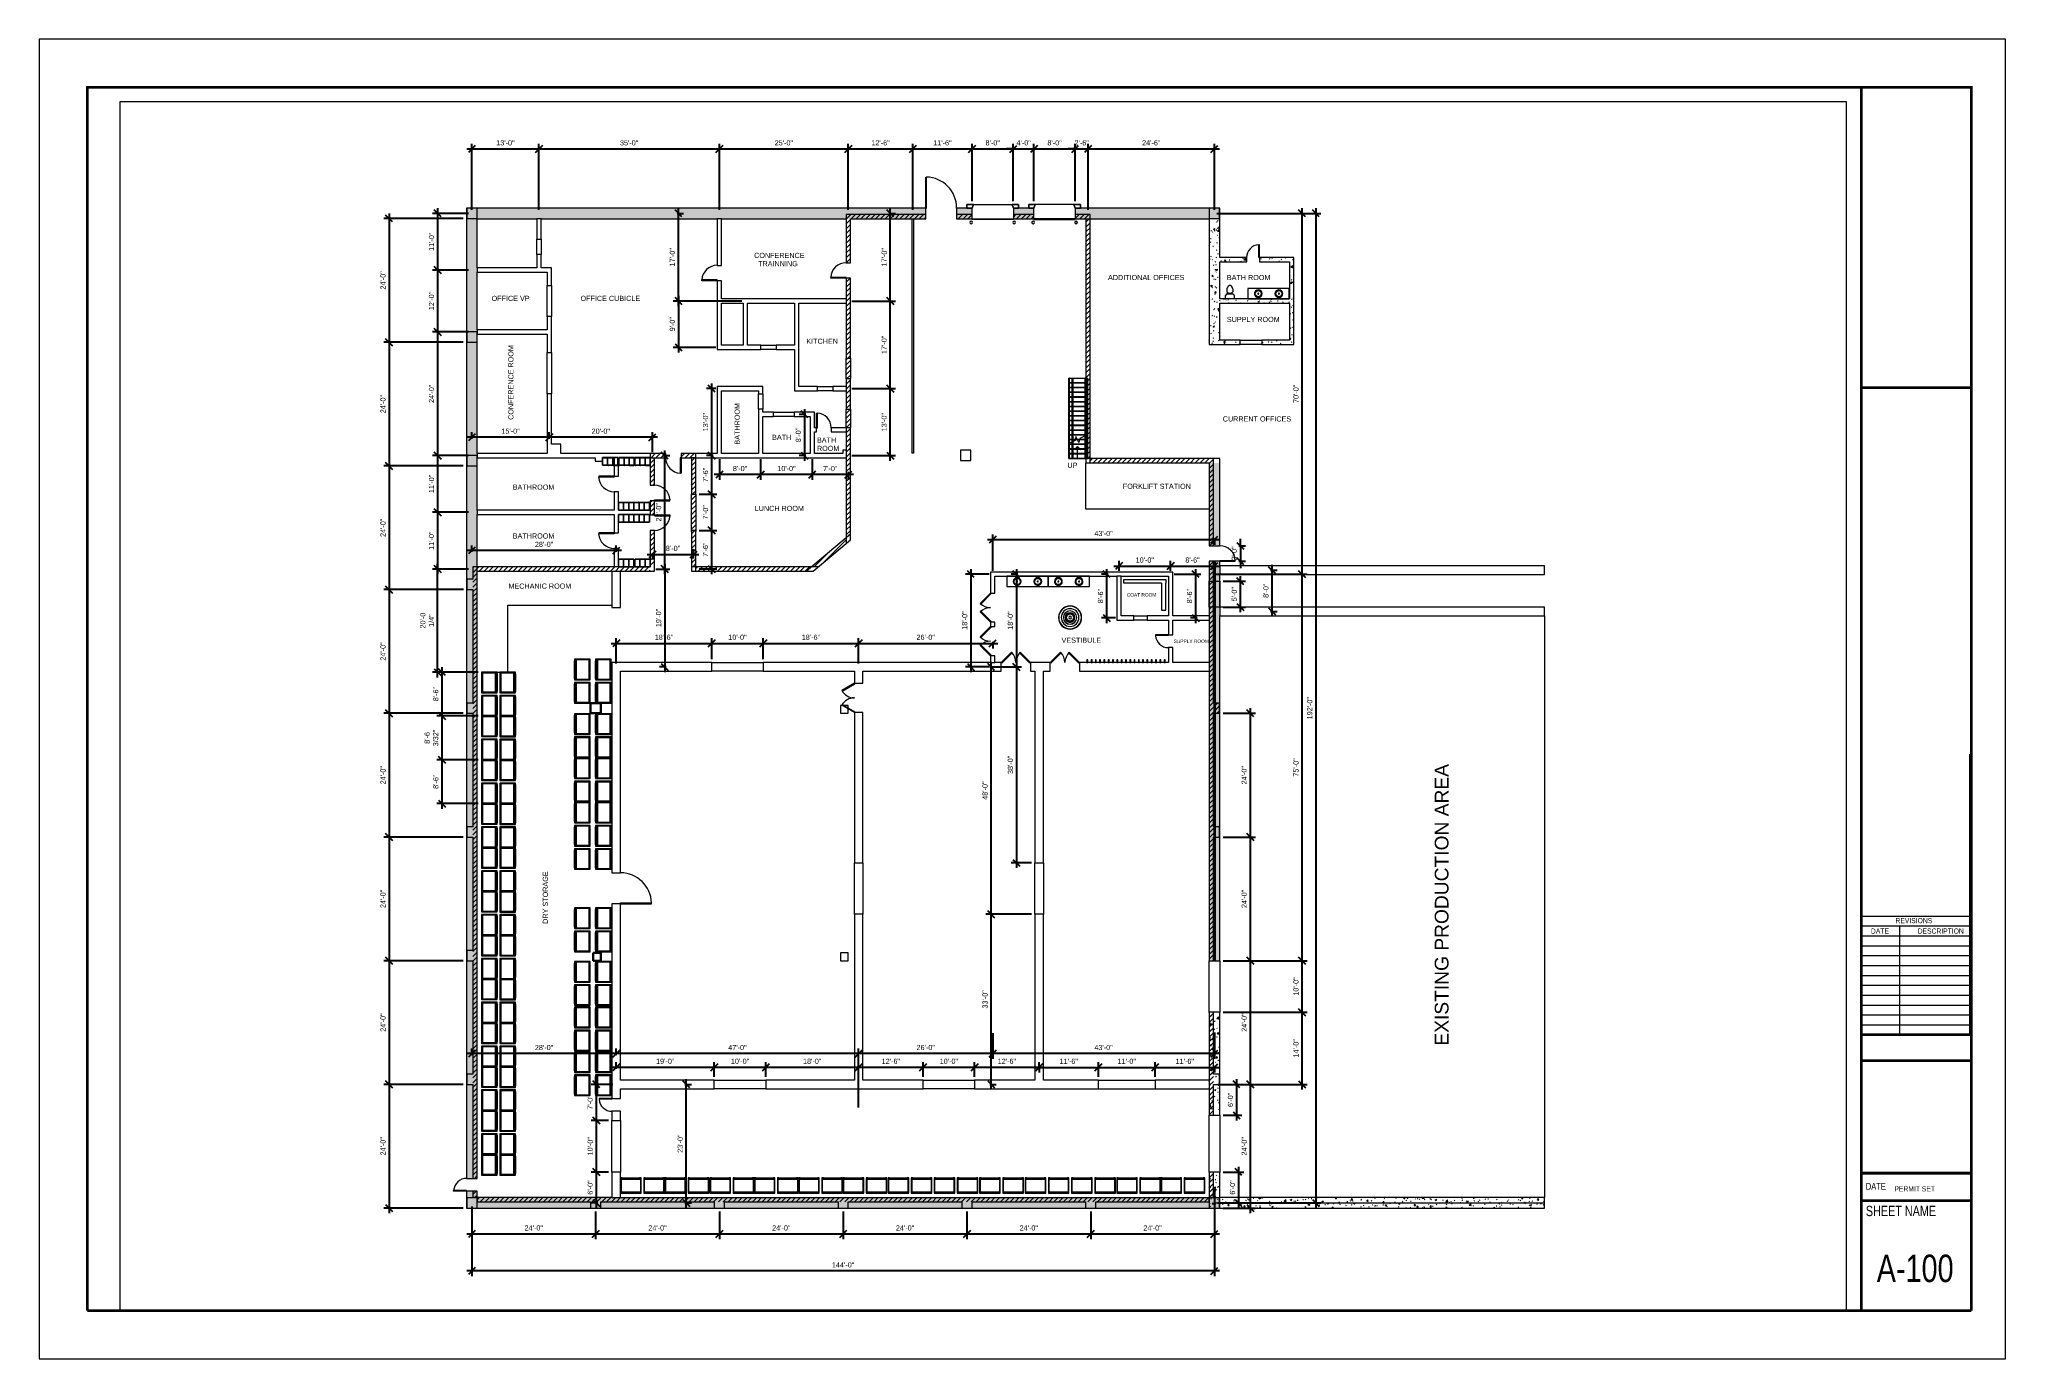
# Paper-space layout 'VERSION2' of a CAD drawing. Header units: inches. Extents: x 0 to 35.8, y 0 to 24.
# The model-space entities are those that its viewports show. They can reach past a viewport. Long polylines and large blocks are cut down to what shows.
import ezdxf

# ---------------------------------------------------------------- set-up
doc = ezdxf.new("R2010")
doc.units = ezdxf.units.IN
doc.header["$MEASUREMENT"] = 0
for name, pattern in [('Center 1_4_', [0.53125, 0.25, -0.09375, 0.09375, -0.09375]), ('Hidden 1_8_', [0.1875, 0.125, -0.0625]), ('HIDDEN2', [0.1875, 0.125, -0.0625]), ('Overhead', [0.15625, 0.09375, -0.0625]), ('Overhead 1_16_', [0.101562, 0.0625, -0.039062])]:
    doc.linetypes.add(name, pattern=pattern)
for name, color, linetype, lineweight in [('A-ANNO-DIMS', 211, 'Continuous', 9), ('A-COLS', 52, 'Continuous', 9), ('A-DETL', 90, 'Continuous', 9), ('A-DETL-CNTR', 5, 'Center 1_4_', 9), ('A-DETL-HDLN', 90, 'Hidden 1_8_', 9), ('A-DOOR', 31, 'Continuous', 13), ('A-FLOR', 192, 'Continuous', 13), ('A-FLOR-HRAL', 11, 'Continuous', 9), ('A-FLOR-OVHD', 1, 'Overhead 1_16_', 9), ('A-GENM', 13, 'Continuous', 9), ('A-WALL', 113, 'Continuous', 13), ('A-WALL-PATT', 111, 'Continuous', 50), ('G-ANNO-TEXT', 231, 'Continuous', 9), ('G-IMPT', 8, 'Continuous', 9), ('P-SANR-FIXT', 6, 'Continuous', 9), ('Q-SPCQ', 91, 'Continuous', 9), ('S-STRS', 31, 'Continuous', 9), ('S-STRS-ANNO', 31, 'Continuous', 9), ('S-STRS-IDEN', 31, 'Continuous', 9), ('S-STRS-MBND', 31, 'Overhead 1_16_', 9)]:
    doc.layers.add(name, color=color, linetype=linetype, lineweight=lineweight)
doc.layers.add('Border', color=53, linetype='Continuous')
doc.layers.add('No Plot', color=33, linetype='HIDDEN2', lineweight=18, plot=False)
doc.styles.add('Arial', font='arial.ttf', dxfattribs={"height": 12})
doc.styles.add('Arial_1', font='arial.ttf', dxfattribs={"height": 20})
doc.styles.add('Arial_2', font='arial.ttf', dxfattribs={"height": 32})
doc.styles.add('Text - MM', font='arial.ttf', dxfattribs={"width": 0.75, "height": 0.09375})
doc.dimstyles.new('Linear_-_3_32__Arial', dxfattribs={"dimscale": 12, "dimtxt": 12.243113, "dimasz": 1.333333, "dimexe": 1, "dimexo": 0.666667, "dimgap": 0.666667, "dimtad": 1, "dimdec": 5, "dimrnd": 0.03125, "dimzin": 1, "dimdsep": 46, "dimlunit": 4, "dimtxsty": 'Arial', "dimblk1": 'OBLIQUE', "dimblk2": 'OBLIQUE', "dimsah": 1, "dimcen": 0.09, "dimdle": 1, "dimazin": 0, "dimtfac": 1, "dimtdec": 4, "dimtix": 1, "dimtmove": 0, "dimatfit": 3, "dimfxl": 1, "dimtvp": 1, "dimtfill": 1, "dimfrac": 2, "dimtolj": 1, "dimtzin": 0, "dimarcsym": 2})
pattern_1 = [(50, (23317.123, 399.692), (36.72335, -3.213), [3.84, -42.24]), (355, (23317.123, 399.69), (-7.1044, 38.51274), [3.072, -33.792]), (100.451, (23320.183, 399.424), (29.62024, 35.29956), [3.263, -35.898]), (46.184, (23317.123, 409.93), (54.6425, -8.4752), [5.76, -63.36]), (96.636, (23321.68, 409.226), (47.854, 49.8752), [4.895, -53.848]), (351.184, (23317.123, 409.93), (47.8553, 49.8749), [4.608, -50.688]), (21, (23322.243, 407.372), (30.56126, -20.614), [3.84, -42.24]), (326, (23322.243, 407.37), (12.4577, 37.1283), [3.072, -33.792]), (71.451, (23324.79, 405.654), (43.02, 16.5135), [3.263, -35.898]), (37.5, (23317.123, 399.692), (0.6228, 17.04428), [1.69, -31.693, 1.69, -32.614, -33.92]), (37.5, (23317.123, 399.692), (0.6228, 17.04428), [-67.686, 1.69, -32.23]), (7.5, (23317.123, 399.692), (13.4694, 20.19387), [1.69, -17.869, 1.69, -30.925, -12.928]), (7.5, (23317.123, 399.692), (13.4694, 20.19387), [-52.173, 1.69, -11.238]), (327.5, (23305.705, 399.692), (27.33168, -1.155216), [1.69, -11.11, 1.69, -38.246, -52.992]), (327.5, (23305.705, 399.692), (27.33168, -1.155216), [-52.736, 1.69, -51.302]), (317.5, (23300.585, 399.692), (29.85903, 5.12498), [1.69, -14.95, 1.69, -24.832, -37.632]), (317.5, (23300.585, 399.692), (29.85903, 5.12498), [-43.162, 1.69, -35.942])]
pattern_2 = [(45, (23317.1235, 399.692), (-5.656854, 5.656854), [])]

psp = doc.layouts.new('VERSION2')

# ---------------------------------------------------------------- texts
at = {"layer": 'Border', "lineweight": 0, "style": 'Text - MM'}
for s, insert, char_height, width, attachment_point in [('REVISIONS', (34.092, 8.023), 0.0938, 1.1254, 2), ('DATE', (33.312, 7.833), 0.0938, 1.1254, 1), ('DESCRIPTION', (34.162, 7.833), 0.09375, 1.1254, 1), ('DATE', (33.219, 3.205), 0.125, 1.76597, 1), ('SHEET NAME', (33.219, 2.788), 0.1875, 1.76597, 1), ('A-100', (34.815, 1.393), 0.5, 1.75547, 9)]:
    psp.add_mtext(s, dxfattribs=dict(at, insert=insert, char_height=char_height, width=width, attachment_point=attachment_point))
at = {"layer": 'Border', "insert": (33.739, 3.144), "char_height": 0.0938, "width": 1.1254, "attachment_point": 1, "style": 'Text - MM'}
psp.add_mtext('PERMIT SET', dxfattribs=at)

msp = doc.modelspace()

# ---------------------------------------------------------------- texts
at = {"layer": 'G-ANNO-TEXT', "color": 7, "lineweight": 0, "attachment_point": 1}
for s, insert, char_height, width, style in [('CONFERENCE', (23113.493266, 682.183455), 12, 144.632, 'Arial'), ('  TRAINNING', (23113.493266, 662.850122), 12, 124.028, 'Arial'), ('ADDITIONAL OFFICES', (23937.081331, 630.722769), 12, 217.352, 'Arial'), ('BATH ROOM', (24213.58297, 630.722769), 12, 125.24, 'Arial'), ('OFFICE VP', (22502.571672, 582.102338), 12, 108.272, 'Arial'), ('OFFICE CUBICLE', (22709.4784, 582.102338), 12, 169.68, 'Arial'), ('SUPPLY ROOM', (24213.58297, 533.110586), 12, 151.096, 'Arial'), ('KITCHEN ', (23235.046002, 482.354572), 12, 92.92, 'Arial'), ('CURRENT OFFICES', (24204.08179, 301.519337), 12, 195.536, 'Arial'), ('BATH', (23155.3653, 258.71037), 12, 54.944, 'Arial'), ('BATH', (23259.679734, 252.204957), 12, 54.944, 'Arial'), ('ROOM', (23259.679734, 232.871624), 12, 64.64, 'Arial'), ('BATHROOM', (22551.771438, 142.635315), 12, 119.584, 'Arial'), ('FORKLIFT STATION', (23971.635933, 144.625144), 12, 193.516, 'Arial'), ('LUNCH ROOM', (23114.871421, 93.103127), 12, 141.4, 'Arial'), ('BATHROOM', (22551.771438, 28.960466), 12, 119.584, 'Arial'), ('MECHANIC ROOM', (22541.839575, -87.783705), 12, 180.184, 'Arial'), ('COAT ROOM', (23980.652518, -110.183166), 8, 86.456, 'Arial_2'), ('VESTIBULE', (23828.941134, -213.739272), 12, 112.716, 'Arial'), ('SUPPLY ROOM', (24089.795737, -218.179818), 8, 102.616, 'Arial_2')]:
    msp.add_mtext(s, dxfattribs=dict(at, insert=insert, char_height=char_height, width=width, style=style))
at = {"layer": 'G-ANNO-TEXT', "color": 7, "lineweight": 0, "attachment_point": 1, "rotation": 90}
for s, insert, char_height, width, style in [('CONFERENCE ROOM', (22541.387945, 293.230422), 12, 214.928, 'Arial'), ('BATHROOM', (23068.029215, 235.687993), 12, 119.584, 'Arial'), ('EXISTING PRODUCTION AREA', (24697.426318, -1163.705814), 32, 788.204, 'Arial_1'), ('DRY STORAGE', (22621.647189, -880.019461), 12, 149.884, 'Arial')]:
    msp.add_mtext(s, dxfattribs=dict(at, insert=insert, char_height=char_height, width=width, style=style))

# ---------------------------------------------------------------- blocks, each defined once
blk = doc.blocks.new('Sectional_Overhead_Dock_Door_and_Seal_3876 - 9_-0_W x 10_-0_H-485933-FloorPlan')
at = {"layer": 'A-DOOR', "lineweight": 20}
for p, q in [((48, 14), (-48, 14)), ((-48, 14), (-48, 12.5)), ((-48, 12.5), (48, 12.5)), ((48, 12.5), (48, 14))]:
    blk.add_line(p, q, dxfattribs=at)
at = {"layer": 'A-DOOR'}
for p, q in [((-60, -12.5), (-48, -12.5)), ((-60, -20.5), (-60, -12.5)), ((-60, -12.5), (-60, -20.5)), ((-48, -12.5), (-60, -12.5)), ((-60, -12.5), (-60, -12.5)), ((-45, -20.5), (-60, -20.5)), ((-60, -20.5), (-45, -20.5)), ((-60, -20.5), (-60, -20.5)), ((-48, -12.5), (-45, -20.5)), ((-45, -20.5), (-48, -12.5)), ((-48, -12.5), (-48, -12.5)), ((-45, -20.5), (-45, -20.5)), ((45, -20.5), (48, -12.5)), ((48, -12.5), (45, -20.5)), ((60, -20.5), (45, -20.5)), ((45, -20.5), (60, -20.5)), ((45, -20.5), (45, -20.5)), ((48, -12.5), (60, -12.5)), ((60, -12.5), (48, -12.5)), ((48, -12.5), (48, -12.5)), ((60, -12.5), (60, -20.5)), ((60, -20.5), (60, -12.5)), ((60, -12.5), (60, -12.5)), ((60, -20.5), (60, -20.5))]:
    blk.add_line(p, q, dxfattribs=at)
at = {"layer": 'A-DOOR', "linetype": 'Overhead'}
blk.add_line((-45, -20.5), (45, -20.5), dxfattribs=at)
at = {"layer": 'A-DOOR'}
for centre, start, end in [((-50, 21), 0, 180), ((-50, 21), 0, 180), ((-50, 21), 360, 180), ((-50, 21), 180, 0), ((-50, 21), 180, 360), ((-50, 21), 180, 360), ((50, 21), 0, 180), ((50, 21), 0, 180), ((50, 21), 360, 180), ((50, 21), 180, 0), ((50, 21), 180, 360), ((50, 21), 180, 360)]:
    blk.add_arc(centre, 3, start, end, dxfattribs=at)
blk = doc.blocks.new('Single-Flush - 36_ x 80_-431225-FloorPlan')
at = {"layer": 'A-DOOR', "lineweight": 20}
for p, q in [((16, -5), (16, -41)), ((18, -5), (16, -5)), ((18, -41), (16, -41)), ((18, -5), (18, -41))]:
    blk.add_line(p, q, dxfattribs=at)
at = {"layer": 'A-DOOR', "lineweight": 9}
blk.add_arc((18, -5), 36.1, 180, 266.8211, dxfattribs=at)
blk = doc.blocks.new('Rectangular Column - 18_ x 18_-395545-FloorPlan')
at = {"layer": 'A-COLS'}
for p, q in [((-9, 9), (-9, 9)), ((9, 9), (9, 9)), ((-9, -9), (-9, -9)), ((9, -9), (9, -9))]:
    blk.add_line(p, q, dxfattribs=at)
at = {"layer": 'A-COLS', "lineweight": 30}
for p, q in [((9, 9), (-9, 9)), ((-9, 9), (-9, -9)), ((9, -9), (9, 9)), ((-9, -9), (9, -9))]:
    blk.add_line(p, q, dxfattribs=at)
blk = doc.blocks.new('Rectangular Column - 24_ x 24_-415092-FloorPlan')
at = {"layer": 'A-COLS'}
for p, q in [((-12, 12), (-12, 12)), ((12, 12), (12, 12)), ((-12, -12), (-12, -12)), ((12, -12), (12, -12))]:
    blk.add_line(p, q, dxfattribs=at)
at = {"layer": 'A-COLS', "lineweight": 30}
for p, q in [((12, 12), (-12, 12)), ((-12, 12), (-12, -12)), ((12, -12), (12, 12)), ((-12, -12), (12, -12))]:
    blk.add_line(p, q, dxfattribs=at)
blk = doc.blocks.new('Single-Flush - 36_ x 80_-431224-FloorPlan')
at = {"layer": 'A-DOOR', "lineweight": 20}
for p, q in [((16, 5), (16, 41)), ((18, 41), (16, 41)), ((18, 5), (16, 5)), ((18, 5), (18, 41))]:
    blk.add_line(p, q, dxfattribs=at)
at = {"layer": 'A-DOOR', "lineweight": 9}
blk.add_arc((18, 5), 36.1, 93.1789, 180, dxfattribs=at)
blk = doc.blocks.new('Single-Flush - 36_ x 80_-495087-FloorPlan')
at = {"layer": 'A-DOOR', "lineweight": 20}
for p, q in [((16, 12.5), (16, 48.5)), ((18, 48.5), (16, 48.5)), ((18, 12.5), (18, 48.5)), ((18, 12.5), (16, 12.5))]:
    blk.add_line(p, q, dxfattribs=at)
at = {"layer": 'A-DOOR', "lineweight": 9}
blk.add_arc((18, 12.5), 36.1, 93.1789, 180, dxfattribs=at)
blk = doc.blocks.new('Single-Flush - 6_ x10_-478513-FloorPlan')
at = {"layer": 'A-DOOR', "lineweight": 20}
for p, q in [((34, -12.5), (34, -84.5)), ((36, -12.5), (34, -12.5)), ((36, -12.5), (36, -84.5)), ((36, -84.5), (34, -84.5))]:
    blk.add_line(p, q, dxfattribs=at)
at = {"layer": 'A-DOOR', "lineweight": 9}
blk.add_arc((36, -12.5), 72.1, 180, 268.4097, dxfattribs=at)
blk = doc.blocks.new('Locker_Block_-_small_296 - 12ZLKR06_dwg-421959-FloorPlan')
at = {"layer": 'G-IMPT'}
for p, q in [((0, 36), (18, 36)), ((0, 36), (0, 24)), ((18, 36), (0, 36)), ((0, 36), (0, 24)), ((0, 24), (0, 36)), ((0, 36), (0, 36)), ((0, 36), (0, 24)), ((18, 36), (0, 36)), ((18, 36), (0, 36)), ((0, 36), (0, 36)), ((0, 24), (0, 12)), ((0, 24), (0, 12)), ((18, 24), (0, 24)), ((18, 24), (0, 24)), ((0, 24), (0, 12)), ((0, 24), (0, 12)), ((0, 24), (0, 24)), ((0, 24), (0, 24)), ((0, 24), (18, 24)), ((0, 24), (18, 24)), ((0, 24), (0, 24)), ((0, 24), (18, 24)), ((0, 24), (18, 24)), ((0, 12), (0, 0)), ((0, 0), (0, 12)), ((18, 12), (0, 12)), ((0, 12), (18, 12)), ((0, 12), (0, 0)), ((0, 0), (0, 12)), ((0, 12), (0, 12)), ((0, 12), (18, 12)), ((0, 12), (0, 12)), ((18, 12), (0, 12)), ((0, 12), (18, 12)), ((0, 12), (0, 12)), ((18, 12), (0, 12)), ((0, 0), (18, 0)), ((0, 0), (18, 0)), ((0, 0), (0, 0)), ((18, 0), (0, 0)), ((18, 0), (0, 0)), ((0, 0), (0, 0)), ((17.8, 35.5), (18, 35.5)), ((17.8, 35.5), (17.8, 24.5)), ((17.8, 24.5), (17.8, 35.5)), ((17.8, 35.5), (18, 35.5)), ((17.8, 35.2), (17.8, 35.5)), ((17.8, 35.5), (17.8, 24.5)), ((17.8, 35.5), (17.8, 35.2)), ((17.8, 35.5), (17.8, 35.2)), ((17.8, 35.2), (17.8, 35.5)), ((17.8, 35.2), (17.8, 35.5)), ((17.8, 35.5), (17.8, 35.2)), ((17.8, 35.5), (17.8, 35.2)), ((17.8, 35.5), (17.8, 35.2)), ((17.8, 35.2), (17.8, 35.5)), ((17.8, 35.2), (17.8, 35.5)), ((17.8, 35.2), (17.8, 35.5)), ((17.8, 35.5), (17.8, 35.2)), ((17.8, 35.5), (17.8, 35.2)), ((17.8, 35.2), (17.8, 35.5)), ((17.8, 35.5), (17.8, 24.5)), ((17.8, 35.5), (17.8, 24.5)), ((17.8, 35.5), (17.8, 24.5)), ((17.8, 35.5), (17.8, 35.2)), ((17.8, 35.5), (17.8, 35.2)), ((17.8, 35.5), (17.8, 24.5)), ((17.8, 24.5), (17.8, 35.5)), ((17.8, 35.5), (17.8, 24.5)), ((17.8, 24.5), (17.8, 35.5)), ((17.8, 24.5), (17.8, 35.5)), ((17.8, 24.5), (17.8, 35.5)), ((17.8, 35.5), (17.8, 35.2)), ((17.8, 35.5), (17.8, 35.2)), ((17.8, 35.5), (17.8, 24.5)), ((17.8, 35.5), (17.8, 24.5)), ((17.8, 35.2), (17.8, 35.5)), ((17.8, 35.5), (17.8, 35.5)), ((17.8, 35.5), (17.8, 35.2)), ((17.8, 35.5), (17.8, 35.2)), ((17.8, 35.5), (17.8, 35.5)), ((17.8, 35.5), (17.8, 35.2)), ((17.8, 35.2), (17.8, 35.5)), ((17.8, 35.5), (17.8, 35.5)), ((17.8, 35.5), (17.8, 35.2)), ((17.8, 35.2), (17.8, 35.5)), ((17.8, 35.2), (17.8, 35.5)), ((17.8, 35.5), (17.8, 35.5)), ((17.8, 35.2), (17.8, 35.5)), ((17.8, 35.2), (17.8, 35.5)), ((17.8, 35.5), (17.8, 35.5)), ((17.8, 35.5), (17.8, 35.5)), ((17.8, 35.5), (17.8, 35.2)), ((17.8, 35.2), (17.8, 35.5)), ((17.8, 35.5), (18, 35.5)), ((17.8, 35.5), (17.8, 35.5)), ((17.8, 35.5), (17.8, 35.5)), ((17.8, 35.5), (18, 35.5)), ((17.8, 35.5), (18, 35.5)), ((17.8, 35.5), (17.8, 35.5)), ((18, 35.5), (17.8, 35.5)), ((17.8, 35.5), (17.8, 35.5)), ((17.8, 35.5), (18, 35.5)), ((17.8, 35.5), (18, 35.5)), ((17.8, 35.5), (18, 35.5)), ((17.8, 35.5), (17.8, 35.5)), ((17.8, 35.5), (18, 35.5)), ((17.8, 35.5), (17.8, 35.5)), ((18, 35.5), (17.8, 35.5)), ((18, 35.5), (17.8, 35.5)), ((17.8, 24.8), (17.8, 35.2)), ((18, 35.2), (17.8, 35.2)), ((17.8, 24.8), (17.8, 35.2)), ((18, 35.2), (17.8, 35.2)), ((17.8, 24.8), (17.8, 35.2)), ((17.8, 35.2), (18, 35.2)), ((17.8, 35.2), (17.8, 24.8)), ((17.8, 35.2), (18, 35.2)), ((17.8, 24.8), (17.8, 35.2)), ((18, 35.2), (17.8, 35.2)), ((17.8, 24.8), (17.8, 35.2)), ((17.8, 35.2), (18, 35.2)), ((17.8, 35.2), (17.8, 24.8)), ((17.8, 35.2), (18, 35.2)), ((17.8, 35.2), (17.8, 24.8)), ((17.8, 35.2), (18, 35.2)), ((18, 35.2), (17.8, 35.2)), ((17.8, 24.8), (17.8, 35.2)), ((17.8, 24.8), (17.8, 35.2)), ((17.8, 35.2), (18, 35.2)), ((18, 35.2), (17.8, 35.2)), ((17.8, 35.2), (17.8, 24.8)), ((17.8, 35.2), (17.8, 24.8)), ((17.8, 35.2), (18, 35.2)), ((17.8, 24.8), (17.8, 35.2)), ((17.8, 35.2), (18, 35.2)), ((17.8, 35.2), (17.8, 24.8)), ((17.8, 35.2), (18, 24.8)), ((17.8, 35.2), (18, 24.8)), ((17.8, 35.2), (18, 35.2)), ((17.8, 24.8), (17.8, 35.2)), ((17.8, 24.8), (17.8, 35.2)), ((17.8, 24.8), (17.8, 35.2)), ((17.8, 24.8), (17.8, 35.2)), ((17.8, 24.8), (17.8, 35.2)), ((17.8, 24.8), (17.8, 35.2)), ((17.8, 24.8), (17.8, 35.2)), ((17.8, 35.2), (17.8, 24.8)), ((17.8, 35.2), (17.8, 24.8)), ((17.8, 24.8), (17.8, 35.2)), ((17.8, 35.2), (17.8, 24.8)), ((17.8, 35.2), (17.8, 24.8)), ((17.8, 24.8), (17.8, 35.2)), ((17.8, 24.8), (17.8, 35.2)), ((17.8, 35.2), (17.8, 24.8)), ((17.8, 35.2), (17.8, 35.2)), ((17.8, 35.2), (17.8, 35.2)), ((17.8, 35.2), (17.8, 35.2)), ((17.8, 35.2), (17.8, 35.2)), ((17.8, 35.2), (17.8, 35.2)), ((17.8, 35.2), (17.8, 35.2)), ((18, 35.2), (17.8, 35.2)), ((18, 35.2), (17.8, 35.2)), ((17.8, 35.2), (17.8, 35.2)), ((18, 35.2), (17.8, 35.2)), ((17.8, 35.2), (17.8, 35.2)), ((17.8, 35.2), (18, 35.2)), ((18, 35.2), (17.8, 35.2)), ((17.8, 35.2), (17.8, 35.2)), ((17.8, 35.2), (18, 35.2)), ((18, 35.2), (17.8, 35.2)), ((18, 35.2), (17.8, 35.2)), ((17.8, 35.2), (17.8, 35.2)), ((18, 35.2), (17.8, 35.2)), ((17.8, 35.2), (17.8, 35.2)), ((17.8, 35.2), (18, 35.2)), ((18, 35.2), (17.8, 35.2)), ((18, 35.2), (17.8, 35.2)), ((17.8, 35.2), (17.8, 35.2)), ((17.8, 25.4), (17.8, 25.6)), ((17.8, 25.6), (17.8, 25.6)), ((17.8, 25.4), (17.8, 25.6)), ((17.8, 25.6), (17.8, 25.4)), ((17.8, 25.6), (17.8, 25.6)), ((17.8, 25.4), (17.8, 25.6)), ((18, 25.6), (17.8, 25.6)), ((17.8, 25.6), (18, 25.6)), ((17.8, 25.6), (18, 25.6)), ((18, 25.6), (17.8, 25.6)), ((17.8, 25.2), (17.8, 25.4)), ((17.8, 25.2), (17.8, 25.4)), ((17.8, 25.2), (17.8, 25.4)), ((17.8, 25.2), (17.8, 25.4)), ((18.2, 25.4), (17.8, 25.4)), ((18.2, 25.4), (17.8, 25.4)), ((18.2, 25.4), (17.8, 25.4)), ((18.2, 25.4), (17.8, 25.4)), ((17.8, 25.2), (17.8, 25)), ((17.8, 25), (17.8, 25.2)), ((17.8, 25.2), (17.8, 25)), ((17.8, 25.2), (17.8, 25)), ((18.2, 25.2), (17.8, 25.2)), ((18.2, 25.2), (17.8, 25.2)), ((18.2, 25.2), (17.8, 25.2)), ((17.8, 25.2), (18.2, 25.2)), ((17.8, 25), (17.8, 25)), ((17.8, 25), (17.8, 25)), ((18, 25), (17.8, 25)), ((18, 25), (17.8, 25)), ((18, 25), (17.8, 25)), ((17.8, 25), (18, 25)), ((17.8, 24.8), (18, 24.8)), ((17.8, 24.8), (18, 24.8)), ((18, 24.8), (17.8, 24.8)), ((17.8, 24.8), (18, 24.8)), ((17.8, 24.8), (18, 24.8)), ((18, 24.8), (17.8, 24.8)), ((17.8, 24.8), (18, 24.8)), ((17.8, 24.8), (18, 24.8)), ((18, 24.8), (17.8, 24.8)), ((18, 24.8), (17.8, 24.8)), ((17.8, 24.8), (18, 24.8)), ((18, 24.8), (17.8, 24.8)), ((18, 24.8), (17.8, 24.8)), ((17.8, 24.8), (18, 24.8)), ((17.8, 24.8), (17.8, 24.5)), ((17.8, 24.8), (17.8, 24.5)), ((17.8, 24.8), (17.8, 24.5)), ((17.8, 24.5), (17.8, 24.8)), ((17.8, 24.5), (17.8, 24.8)), ((17.8, 24.5), (17.8, 24.8)), ((17.8, 24.5), (17.8, 24.8)), ((17.8, 24.8), (17.8, 24.5)), ((17.8, 24.8), (17.8, 24.5)), ((17.8, 24.5), (17.8, 24.8)), ((17.8, 24.8), (17.8, 24.5)), ((17.8, 24.5), (17.8, 24.8)), ((17.8, 24.5), (17.8, 24.8)), ((17.8, 24.5), (17.8, 24.8)), ((17.8, 24.5), (17.8, 24.8)), ((17.8, 24.5), (17.8, 24.8)), ((17.8, 24.8), (17.8, 24.5)), ((17.8, 24.8), (17.8, 24.5)), ((17.8, 24.8), (17.8, 24.8)), ((17.8, 24.8), (17.8, 24.5)), ((17.8, 24.8), (17.8, 24.5)), ((17.8, 24.5), (17.8, 24.8)), ((17.8, 24.8), (17.8, 24.8)), ((17.8, 24.5), (17.8, 24.8)), ((17.8, 24.8), (17.8, 24.8)), ((17.8, 24.8), (17.8, 24.5)), ((17.8, 24.8), (17.8, 24.5)), ((17.8, 24.8), (17.8, 24.5)), ((17.8, 24.8), (17.8, 24.8)), ((17.8, 24.5), (17.8, 24.8)), ((17.8, 24.8), (17.8, 24.8)), ((17.8, 24.8), (17.8, 24.5)), ((17.8, 24.8), (17.8, 24.5)), ((17.8, 24.8), (17.8, 24.8)), ((17.8, 24.8), (17.8, 24.5)), ((17.8, 24.8), (17.8, 24.5)), ((18, 24.8), (17.8, 24.8)), ((17.8, 24.8), (17.8, 24.8)), ((17.8, 24.8), (18, 24.8)), ((18, 24.8), (17.8, 24.8)), ((17.8, 24.8), (17.8, 24.8)), ((17.8, 24.8), (18, 24.8)), ((18, 24.8), (17.8, 24.8)), ((18, 24.8), (17.8, 24.8)), ((17.8, 24.8), (17.8, 24.8)), ((18, 24.8), (17.8, 24.8)), ((18, 24.8), (17.8, 24.8)), ((17.8, 24.8), (17.8, 24.8)), ((18, 24.8), (17.8, 24.8)), ((18, 24.8), (17.8, 24.8)), ((17.8, 24.8), (17.8, 24.8)), ((18, 24.8), (17.8, 24.8)), ((18, 24.8), (17.8, 24.8)), ((17.8, 24.8), (17.8, 24.8)), ((18, 24.5), (17.8, 24.5)), ((17.8, 24.5), (18, 24.5)), ((17.8, 24.5), (17.8, 24.5)), ((17.8, 24.5), (17.8, 24.5)), ((17.8, 24.5), (17.8, 24.5)), ((17.8, 24.5), (17.8, 24.5)), ((17.8, 24.5), (17.8, 24.5)), ((17.8, 24.5), (17.8, 24.5)), ((17.8, 24.5), (17.8, 24.5)), ((17.8, 24.5), (17.8, 24.5)), ((17.8, 24.5), (18, 24.5)), ((18, 24.5), (17.8, 24.5)), ((17.8, 24.5), (18, 24.5)), ((17.8, 24.5), (17.8, 24.5)), ((18, 24.5), (17.8, 24.5)), ((17.8, 24.5), (18, 24.5)), ((17.8, 24.5), (17.8, 24.5)), ((18, 24.5), (17.8, 24.5)), ((17.8, 24.5), (18, 24.5)), ((17.8, 24.5), (17.8, 24.5)), ((17.8, 24.5), (17.8, 24.5)), ((17.8, 24.5), (18, 24.5)), ((17.8, 24.5), (18, 24.5)), ((17.8, 24.5), (18, 24.5)), ((17.8, 23.5), (18, 23.5)), ((17.8, 23.5), (17.8, 12.5)), ((17.8, 23.5), (18, 23.5)), ((17.8, 23.5), (17.8, 12.5)), ((17.8, 23.2), (17.8, 23.5)), ((17.8, 23.5), (17.8, 12.5)), ((17.8, 23.2), (17.8, 23.5)), ((17.8, 23.2), (17.8, 23.5)), ((17.8, 23.5), (17.8, 23.2)), ((17.8, 23.2), (17.8, 23.5)), ((17.8, 23.2), (17.8, 23.5)), ((17.8, 23.5), (17.8, 23.2)), ((17.8, 23.2), (17.8, 23.5)), ((17.8, 23.2), (17.8, 23.5)), ((17.8, 23.2), (17.8, 23.5)), ((17.8, 23.5), (17.8, 23.2)), ((17.8, 23.5), (17.8, 23.2)), ((17.8, 23.5), (17.8, 23.2)), ((17.8, 23.2), (17.8, 23.5)), ((17.8, 23.5), (17.8, 12.5)), ((17.8, 23.5), (17.8, 12.5)), ((17.8, 23.5), (17.8, 12.5)), ((17.8, 23.5), (17.8, 23.2)), ((17.8, 23.5), (17.8, 23.2)), ((17.8, 12.5), (17.8, 23.5)), ((17.8, 12.5), (17.8, 23.5)), ((17.8, 12.5), (17.8, 23.5)), ((17.8, 12.5), (17.8, 23.5)), ((17.8, 12.5), (17.8, 23.5)), ((17.8, 23.5), (17.8, 12.5)), ((17.8, 12.5), (17.8, 23.5)), ((17.8, 12.5), (17.8, 23.5)), ((17.8, 23.2), (17.8, 23.5)), ((17.8, 23.2), (17.8, 23.5)), ((17.8, 23.2), (17.8, 23.5)), ((17.8, 23.2), (17.8, 23.5)), ((17.8, 23.5), (17.8, 23.5)), ((17.8, 23.5), (17.8, 23.2)), ((17.8, 23.5), (17.8, 23.5)), ((17.8, 23.5), (17.8, 23.2)), ((17.8, 23.2), (17.8, 23.5)), ((17.8, 23.5), (17.8, 23.5)), ((17.8, 23.5), (17.8, 23.2)), ((17.8, 23.2), (17.8, 23.5)), ((17.8, 23.5), (17.8, 23.5)), ((17.8, 23.5), (17.8, 23.2)), ((17.8, 23.2), (17.8, 23.5)), ((17.8, 23.5), (17.8, 23.5)), ((17.8, 23.5), (17.8, 23.2)), ((17.8, 23.5), (17.8, 23.2)), ((17.8, 23.5), (17.8, 23.5)), ((17.8, 23.2), (17.8, 23.5)), ((17.8, 23.5), (17.8, 23.5)), ((17.8, 23.5), (17.8, 23.5)), ((17.8, 23.5), (18, 23.5)), ((18, 23.5), (17.8, 23.5)), ((17.8, 23.5), (17.8, 23.5)), ((17.8, 23.5), (18, 23.5)), ((17.8, 23.5), (18, 23.5)), ((17.8, 23.5), (18, 23.5)), ((17.8, 23.5), (17.8, 23.5)), ((18, 23.5), (17.8, 23.5)), ((17.8, 23.5), (18, 23.5)), ((17.8, 23.5), (17.8, 23.5)), ((17.8, 23.5), (18, 23.5)), ((17.8, 23.5), (17.8, 23.5)), ((17.8, 23.5), (18, 23.5)), ((18, 23.5), (17.8, 23.5)), ((17.8, 12.8), (17.8, 23.2)), ((18, 23.2), (17.8, 23.2)), ((17.8, 12.8), (17.8, 23.2)), ((18, 23.2), (17.8, 23.2)), ((17.8, 12.8), (17.8, 23.2)), ((17.8, 23.2), (18, 23.2)), ((17.8, 12.8), (17.8, 23.2)), ((18, 23.2), (17.8, 23.2)), ((17.8, 12.8), (17.8, 23.2)), ((18, 23.2), (17.8, 23.2)), ((18, 23.2), (17.8, 23.2)), ((17.8, 12.8), (17.8, 23.2)), ((17.8, 12.8), (17.8, 23.2)), ((18, 23.2), (17.8, 23.2)), ((17.8, 12.8), (17.8, 23.2)), ((18, 23.2), (17.8, 23.2)), ((17.8, 12.8), (17.8, 23.2)), ((17.8, 23.2), (18, 23.2)), ((17.8, 12.8), (17.8, 23.2)), ((17.8, 23.2), (18, 23.2)), ((18, 23.2), (17.8, 23.2)), ((17.8, 23.2), (17.8, 12.8)), ((17.8, 12.8), (17.8, 23.2)), ((18, 23.2), (17.8, 23.2)), ((17.8, 23.2), (18, 12.8)), ((17.8, 23.2), (18, 12.8)), ((17.8, 12.8), (17.8, 23.2)), ((17.8, 23.2), (18, 23.2)), ((18, 23.2), (17.8, 23.2)), ((17.8, 12.8), (17.8, 23.2)), ((18, 12.8), (17.8, 23.2)), ((18, 12.8), (17.8, 23.2)), ((17.8, 12.8), (17.8, 23.2)), ((17.8, 12.8), (17.8, 23.2)), ((17.8, 12.8), (17.8, 23.2)), ((17.8, 12.8), (17.8, 23.2)), ((17.8, 12.8), (17.8, 23.2)), ((17.8, 12.8), (17.8, 23.2)), ((17.8, 12.8), (17.8, 23.2)), ((17.8, 23.2), (17.8, 12.8)), ((17.8, 12.8), (17.8, 23.2)), ((17.8, 23.2), (17.8, 12.8)), ((17.8, 23.2), (17.8, 12.8)), ((17.8, 23.2), (17.8, 12.8)), ((17.8, 12.8), (17.8, 23.2)), ((17.8, 23.2), (17.8, 12.8)), ((17.8, 23.2), (17.8, 12.8)), ((17.8, 23.2), (17.8, 23.2)), ((17.8, 23.2), (17.8, 23.2)), ((17.8, 23.2), (17.8, 23.2)), ((17.8, 23.2), (17.8, 23.2)), ((17.8, 23.2), (17.8, 23.2)), ((17.8, 23.2), (17.8, 23.2)), ((18, 23.2), (17.8, 23.2)), ((18, 23.2), (17.8, 23.2)), ((17.8, 23.2), (17.8, 23.2)), ((18, 23.2), (17.8, 23.2)), ((18, 23.2), (17.8, 23.2)), ((17.8, 23.2), (17.8, 23.2)), ((18, 23.2), (17.8, 23.2)), ((17.8, 23.2), (17.8, 23.2)), ((17.8, 23.2), (18, 23.2)), ((18, 23.2), (17.8, 23.2)), ((18, 23.2), (17.8, 23.2)), ((17.8, 23.2), (17.8, 23.2)), ((18, 23.2), (17.8, 23.2)), ((18, 23.2), (17.8, 23.2)), ((17.8, 23.2), (17.8, 23.2)), ((18, 23.2), (17.8, 23.2)), ((18, 23.2), (17.8, 23.2)), ((17.8, 23.2), (17.8, 23.2)), ((17.8, 13.6), (17.8, 13.4)), ((17.8, 13.6), (17.8, 13.6)), ((17.8, 13.6), (17.8, 13.4)), ((17.8, 13.4), (17.8, 13.6)), ((17.8, 13.4), (17.8, 13.6)), ((17.8, 13.6), (17.8, 13.6)), ((18, 13.6), (17.8, 13.6)), ((17.8, 13.6), (18, 13.6)), ((18, 13.6), (17.8, 13.6)), ((18, 13.6), (17.8, 13.6)), ((17.8, 13.2), (17.8, 13.4)), ((17.8, 13.2), (17.8, 13.4)), ((17.8, 13.2), (17.8, 13.4)), ((17.8, 13.2), (17.8, 13.4)), ((18.2, 13.4), (17.8, 13.4)), ((18.2, 13.4), (17.8, 13.4)), ((18.2, 13.4), (17.8, 13.4)), ((18.2, 13.4), (17.8, 13.4)), ((17.8, 13.2), (17.8, 13)), ((17.8, 13.2), (17.8, 13)), ((17.8, 13.2), (17.8, 13)), ((17.8, 13), (17.8, 13.2)), ((18.2, 13.2), (17.8, 13.2)), ((18.2, 13.2), (17.8, 13.2)), ((18.2, 13.2), (17.8, 13.2)), ((17.8, 13.2), (18.2, 13.2)), ((17.8, 13), (17.8, 13)), ((17.8, 13), (17.8, 13)), ((18, 13), (17.8, 13)), ((18, 13), (17.8, 13)), ((17.8, 13), (18, 13)), ((18, 13), (17.8, 13)), ((17.8, 12.8), (18, 12.8)), ((17.8, 12.8), (18, 12.8)), ((18, 12.8), (17.8, 12.8)), ((17.8, 12.8), (18, 12.8)), ((17.8, 12.8), (18, 12.8)), ((18, 12.8), (17.8, 12.8)), ((17.8, 12.8), (18, 12.8)), ((17.8, 12.8), (18, 12.8)), ((18, 12.8), (17.8, 12.8)), ((18, 12.8), (17.8, 12.8)), ((18, 12.8), (17.8, 12.8)), ((17.8, 12.8), (18, 12.8)), ((18, 12.8), (17.8, 12.8)), ((17.8, 12.8), (18, 12.8)), ((17.8, 12.8), (17.8, 12.5)), ((17.8, 12.8), (17.8, 12.5)), ((17.8, 12.8), (17.8, 12.5)), ((17.8, 12.5), (17.8, 12.8)), ((17.8, 12.8), (17.8, 12.5)), ((17.8, 12.8), (17.8, 12.5)), ((17.8, 12.5), (17.8, 12.8)), ((17.8, 12.5), (17.8, 12.8)), ((17.8, 12.8), (17.8, 12.5)), ((17.8, 12.8), (17.8, 12.5)), ((17.8, 12.5), (17.8, 12.8)), ((17.8, 12.5), (17.8, 12.8)), ((17.8, 12.5), (17.8, 12.8)), ((17.8, 12.5), (17.8, 12.8)), ((17.8, 12.8), (17.8, 12.5)), ((17.8, 12.5), (17.8, 12.8)), ((17.8, 12.5), (17.8, 12.8)), ((17.8, 12.5), (17.8, 12.8)), ((17.8, 12.8), (17.8, 12.8)), ((17.8, 12.8), (17.8, 12.5)), ((17.8, 12.8), (17.8, 12.5)), ((17.8, 12.5), (17.8, 12.8)), ((17.8, 12.8), (17.8, 12.8)), ((17.8, 12.5), (17.8, 12.8)), ((17.8, 12.8), (17.8, 12.8)), ((17.8, 12.8), (17.8, 12.5)), ((17.8, 12.8), (17.8, 12.5)), ((17.8, 12.8), (17.8, 12.5)), ((17.8, 12.8), (17.8, 12.8)), ((17.8, 12.5), (17.8, 12.8)), ((17.8, 12.8), (17.8, 12.8)), ((17.8, 12.8), (17.8, 12.5)), ((17.8, 12.8), (17.8, 12.5)), ((17.8, 12.5), (17.8, 12.8)), ((17.8, 12.8), (17.8, 12.5)), ((17.8, 12.8), (17.8, 12.8)), ((18, 12.8), (17.8, 12.8)), ((17.8, 12.8), (17.8, 12.8)), ((17.8, 12.8), (18, 12.8)), ((18, 12.8), (17.8, 12.8)), ((17.8, 12.8), (17.8, 12.8)), ((17.8, 12.8), (18, 12.8)), ((18, 12.8), (17.8, 12.8)), ((17.8, 12.8), (17.8, 12.8)), ((17.8, 12.8), (18, 12.8)), ((18, 12.8), (17.8, 12.8)), ((17.8, 12.8), (17.8, 12.8)), ((17.8, 12.8), (18, 12.8)), ((18, 12.8), (17.8, 12.8)), ((17.8, 12.8), (17.8, 12.8)), ((17.8, 12.8), (18, 12.8)), ((18, 12.8), (17.8, 12.8)), ((18, 12.8), (17.8, 12.8)), ((17.8, 12.8), (17.8, 12.8)), ((18, 12.5), (17.8, 12.5)), ((18, 12.5), (17.8, 12.5)), ((17.8, 12.5), (17.8, 12.5)), ((17.8, 12.5), (17.8, 12.5)), ((17.8, 12.5), (17.8, 12.5)), ((17.8, 12.5), (17.8, 12.5)), ((17.8, 12.5), (17.8, 12.5)), ((17.8, 12.5), (17.8, 12.5)), ((17.8, 12.5), (18, 12.5)), ((17.8, 12.5), (17.8, 12.5)), ((17.8, 12.5), (17.8, 12.5)), ((17.8, 12.5), (18, 12.5)), ((17.8, 12.5), (18, 12.5)), ((17.8, 12.5), (17.8, 12.5)), ((18, 12.5), (17.8, 12.5)), ((17.8, 12.5), (18, 12.5)), ((17.8, 12.5), (17.8, 12.5)), ((18, 12.5), (17.8, 12.5)), ((17.8, 12.5), (17.8, 12.5)), ((17.8, 12.5), (17.8, 12.5)), ((17.8, 12.5), (18, 12.5)), ((17.8, 12.5), (18, 12.5)), ((17.8, 12.5), (18, 12.5)), ((17.8, 12.5), (18, 12.5)), ((17.8, 0.5), (17.8, 11.5)), ((17.8, 11.5), (18, 11.5)), ((17.8, 0.5), (17.8, 11.5)), ((17.8, 11.5), (18, 11.5)), ((17.8, 11.2), (17.8, 11.5)), ((17.8, 11.5), (17.8, 0.5)), ((17.8, 11.5), (17.8, 11.2)), ((17.8, 11.5), (17.8, 11.2)), ((17.8, 11.2), (17.8, 11.5)), ((17.8, 11.5), (17.8, 11.2)), ((17.8, 11.5), (17.8, 11.2)), ((17.8, 11.5), (17.8, 11.2)), ((17.8, 11.2), (17.8, 11.5)), ((17.8, 11.5), (17.8, 11.2)), ((17.8, 11.2), (17.8, 11.5)), ((17.8, 11.5), (17.8, 11.2)), ((17.8, 11.5), (17.8, 11.2)), ((17.8, 11.5), (17.8, 11.2)), ((17.8, 11.2), (17.8, 11.5)), ((17.8, 11.5), (17.8, 0.5)), ((17.8, 11.5), (17.8, 0.5)), ((17.8, 11.5), (17.8, 0.5)), ((17.8, 11.5), (17.8, 11.2)), ((17.8, 11.5), (17.8, 11.2)), ((17.8, 11.5), (17.8, 0.5)), ((17.8, 11.5), (17.8, 0.5)), ((17.8, 11.5), (17.8, 0.5)), ((17.8, 11.5), (17.8, 0.5)), ((17.8, 11.5), (17.8, 0.5)), ((17.8, 11.5), (17.8, 0.5)), ((17.8, 11.2), (17.8, 11.5)), ((17.8, 0.5), (17.8, 11.5)), ((17.8, 0.5), (17.8, 11.5)), ((17.8, 11.2), (17.8, 11.5)), ((17.8, 11.2), (17.8, 11.5)), ((17.8, 11.2), (17.8, 11.5)), ((17.8, 11.5), (17.8, 11.5)), ((17.8, 11.2), (17.8, 11.5)), ((17.8, 11.2), (17.8, 11.5)), ((17.8, 11.5), (17.8, 11.5)), ((17.8, 11.2), (17.8, 11.5)), ((17.8, 11.2), (17.8, 11.5)), ((17.8, 11.5), (17.8, 11.5)), ((17.8, 11.2), (17.8, 11.5)), ((17.8, 11.2), (17.8, 11.5)), ((17.8, 11.5), (17.8, 11.5)), ((17.8, 11.2), (17.8, 11.5)), ((17.8, 11.2), (17.8, 11.5)), ((17.8, 11.5), (17.8, 11.5)), ((17.8, 11.5), (17.8, 11.2)), ((17.8, 11.5), (17.8, 11.5)), ((17.8, 11.2), (17.8, 11.5)), ((17.8, 11.5), (18, 11.5)), ((17.8, 11.5), (17.8, 11.5)), ((17.8, 11.5), (17.8, 11.5)), ((17.8, 11.5), (18, 11.5)), ((17.8, 11.5), (17.8, 11.5)), ((17.8, 11.5), (18, 11.5)), ((17.8, 11.5), (18, 11.5)), ((17.8, 11.5), (17.8, 11.5)), ((17.8, 11.5), (18, 11.5)), ((17.8, 11.5), (18, 11.5)), ((17.8, 11.5), (18, 11.5)), ((17.8, 11.5), (17.8, 11.5)), ((17.8, 11.5), (18, 11.5)), ((17.8, 11.5), (17.8, 11.5)), ((17.8, 11.5), (18, 11.5)), ((18, 11.5), (17.8, 11.5)), ((18, 11.2), (17.8, 11.2)), ((17.8, 11.2), (17.8, 0.8)), ((18, 11.2), (17.8, 11.2)), ((17.8, 0.8), (17.8, 11.2)), ((17.8, 0.8), (17.8, 11.2)), ((17.8, 11.2), (18, 11.2)), ((17.8, 0.8), (17.8, 11.2)), ((18, 11.2), (17.8, 11.2)), ((17.8, 11.2), (17.8, 0.8)), ((17.8, 11.2), (18, 11.2)), ((17.8, 0.8), (17.8, 11.2)), ((17.8, 11.2), (18, 11.2)), ((17.8, 0.8), (17.8, 11.2)), ((18, 11.2), (17.8, 11.2)), ((17.8, 0.8), (17.8, 11.2)), ((18, 11.2), (17.8, 11.2)), ((18, 11.2), (17.8, 11.2)), ((17.8, 0.8), (17.8, 11.2)), ((17.8, 0.8), (17.8, 11.2)), ((18, 11.2), (17.8, 11.2)), ((17.8, 11.2), (17.8, 0.8)), ((17.8, 11.2), (18, 11.2)), ((17.8, 11.2), (18, 0.8)), ((17.8, 11.2), (18, 0.8)), ((17.8, 11.2), (18, 11.2)), ((17.8, 11.2), (17.8, 0.8)), ((17.8, 0.8), (17.8, 11.2)), ((18, 11.2), (17.8, 0.8)), ((18, 11.2), (17.8, 0.8)), ((18, 11.2), (17.8, 11.2)), ((17.8, 0.8), (17.8, 11.2)), ((18, 0.8), (17.8, 11.2)), ((18, 0.8), (17.8, 11.2)), ((18, 11.2), (17.8, 11.2)), ((17.8, 11.2), (17.8, 0.8)), ((17.8, 0.8), (17.8, 11.2)), ((17.8, 0.8), (17.8, 11.2)), ((17.8, 0.8), (17.8, 11.2)), ((17.8, 0.8), (17.8, 11.2)), ((17.8, 0.8), (17.8, 11.2)), ((17.8, 0.8), (17.8, 11.2)), ((17.8, 0.8), (17.8, 11.2)), ((17.8, 0.8), (17.8, 11.2)), ((17.8, 11.2), (17.8, 0.8)), ((17.8, 11.2), (17.8, 0.8)), ((17.8, 11.2), (17.8, 0.8)), ((17.8, 0.8), (17.8, 11.2)), ((17.8, 11.2), (17.8, 0.8)), ((17.8, 11.2), (17.8, 0.8)), ((17.8, 11.2), (17.8, 11.2)), ((17.8, 11.2), (17.8, 11.2)), ((17.8, 11.2), (17.8, 11.2)), ((17.8, 11.2), (17.8, 11.2)), ((17.8, 11.2), (17.8, 11.2)), ((17.8, 11.2), (17.8, 11.2)), ((18, 11.2), (17.8, 11.2)), ((17.8, 11.2), (17.8, 11.2)), ((17.8, 11.2), (18, 11.2)), ((18, 11.2), (17.8, 11.2)), ((18, 11.2), (17.8, 11.2)), ((17.8, 11.2), (17.8, 11.2)), ((18, 11.2), (17.8, 11.2)), ((17.8, 11.2), (17.8, 11.2)), ((17.8, 11.2), (18, 11.2)), ((18, 11.2), (17.8, 11.2)), ((18, 11.2), (17.8, 11.2)), ((17.8, 11.2), (17.8, 11.2)), ((18, 11.2), (17.8, 11.2)), ((18, 11.2), (17.8, 11.2)), ((17.8, 11.2), (17.8, 11.2)), ((18, 11.2), (17.8, 11.2)), ((17.8, 11.2), (17.8, 11.2)), ((17.8, 11.2), (18, 11.2)), ((17.8, 1.6), (17.8, 1.4)), ((17.8, 1.6), (17.8, 1.6)), ((17.8, 1.4), (17.8, 1.6)), ((17.8, 1.4), (17.8, 1.6)), ((17.8, 1.4), (17.8, 1.6)), ((17.8, 1.6), (17.8, 1.6)), ((17.8, 1.6), (18, 1.6)), ((17.8, 1.6), (18, 1.6)), ((18, 1.6), (17.8, 1.6)), ((17.8, 1.6), (18, 1.6)), ((17.8, 1.2), (17.8, 1.4)), ((17.8, 1.2), (17.8, 1.4)), ((17.8, 1.4), (17.8, 1.2)), ((17.8, 1.2), (17.8, 1.4)), ((18.2, 1.4), (17.8, 1.4)), ((17.8, 1.4), (18.2, 1.4)), ((17.8, 1.4), (18.2, 1.4)), ((17.8, 1.4), (18.2, 1.4)), ((17.8, 1.2), (17.8, 1)), ((17.8, 1), (17.8, 1.2)), ((17.8, 1), (17.8, 1.2)), ((17.8, 1), (17.8, 1.2)), ((18.2, 1.2), (17.8, 1.2)), ((17.8, 1.2), (18.2, 1.2)), ((17.8, 1.2), (18.2, 1.2)), ((17.8, 1.2), (18.2, 1.2)), ((17.8, 1), (17.8, 1)), ((17.8, 1), (17.8, 1)), ((17.8, 1), (18, 1)), ((17.8, 1), (18, 1)), ((17.8, 1), (18, 1)), ((17.8, 1), (18, 1)), ((17.8, 0.8), (18, 0.8)), ((18, 0.8), (17.8, 0.8)), ((18, 0.8), (17.8, 0.8)), ((17.8, 0.8), (18, 0.8)), ((17.8, 0.8), (18, 0.8)), ((18, 0.8), (17.8, 0.8)), ((17.8, 0.8), (18, 0.8)), ((17.8, 0.8), (18, 0.8)), ((18, 0.8), (17.8, 0.8)), ((17.8, 0.8), (18, 0.8)), ((17.8, 0.8), (18, 0.8)), ((18, 0.8), (17.8, 0.8)), ((17.8, 0.8), (18, 0.8)), ((18, 0.8), (17.8, 0.8)), ((17.8, 0.5), (17.8, 0.8)), ((17.8, 0.8), (17.8, 0.5)), ((17.8, 0.5), (17.8, 0.8)), ((17.8, 0.5), (17.8, 0.8)), ((17.8, 0.5), (17.8, 0.8)), ((17.8, 0.8), (17.8, 0.5)), ((17.8, 0.8), (17.8, 0.5)), ((17.8, 0.8), (17.8, 0.5)), ((17.8, 0.5), (17.8, 0.8)), ((17.8, 0.8), (17.8, 0.5)), ((17.8, 0.8), (17.8, 0.5)), ((17.8, 0.8), (17.8, 0.5)), ((17.8, 0.5), (17.8, 0.8)), ((17.8, 0.8), (17.8, 0.5)), ((17.8, 0.8), (17.8, 0.5)), ((17.8, 0.5), (17.8, 0.8)), ((17.8, 0.5), (17.8, 0.8)), ((17.8, 0.5), (17.8, 0.8)), ((17.8, 0.8), (17.8, 0.8)), ((17.8, 0.8), (17.8, 0.5)), ((17.8, 0.8), (17.8, 0.5)), ((17.8, 0.5), (17.8, 0.8)), ((17.8, 0.8), (17.8, 0.5)), ((17.8, 0.8), (17.8, 0.8)), ((17.8, 0.8), (17.8, 0.5)), ((17.8, 0.8), (17.8, 0.8)), ((17.8, 0.5), (17.8, 0.8)), ((17.8, 0.8), (17.8, 0.5)), ((17.8, 0.8), (17.8, 0.8)), ((17.8, 0.5), (17.8, 0.8)), ((17.8, 0.8), (17.8, 0.5)), ((17.8, 0.8), (17.8, 0.8)), ((17.8, 0.5), (17.8, 0.8)), ((17.8, 0.5), (17.8, 0.8)), ((17.8, 0.8), (17.8, 0.8)), ((17.8, 0.8), (17.8, 0.5)), ((18, 0.8), (17.8, 0.8)), ((18, 0.8), (17.8, 0.8)), ((17.8, 0.8), (17.8, 0.8)), ((18, 0.8), (17.8, 0.8)), ((17.8, 0.8), (17.8, 0.8)), ((17.8, 0.8), (18, 0.8)), ((18, 0.8), (17.8, 0.8)), ((17.8, 0.8), (17.8, 0.8)), ((17.8, 0.8), (18, 0.8)), ((18, 0.8), (17.8, 0.8)), ((18, 0.8), (17.8, 0.8)), ((17.8, 0.8), (17.8, 0.8)), ((18, 0.8), (17.8, 0.8)), ((17.8, 0.8), (17.8, 0.8)), ((17.8, 0.8), (18, 0.8)), ((18, 0.8), (17.8, 0.8)), ((18, 0.8), (17.8, 0.8)), ((17.8, 0.8), (17.8, 0.8)), ((17.8, 0.5), (18, 0.5)), ((17.8, 0.5), (18, 0.5)), ((17.8, 0.5), (17.8, 0.5)), ((17.8, 0.5), (17.8, 0.5)), ((17.8, 0.5), (17.8, 0.5)), ((17.8, 0.5), (17.8, 0.5)), ((17.8, 0.5), (17.8, 0.5)), ((17.8, 0.5), (17.8, 0.5)), ((17.8, 0.5), (17.8, 0.5)), ((17.8, 0.5), (17.8, 0.5)), ((17.8, 0.5), (18, 0.5)), ((17.8, 0.5), (18, 0.5)), ((17.8, 0.5), (18, 0.5)), ((17.8, 0.5), (17.8, 0.5)), ((18, 0.5), (17.8, 0.5)), ((17.8, 0.5), (18, 0.5)), ((17.8, 0.5), (17.8, 0.5)), ((18, 0.5), (17.8, 0.5)), ((17.8, 0.5), (18, 0.5)), ((17.8, 0.5), (17.8, 0.5)), ((17.8, 0.5), (18, 0.5)), ((17.8, 0.5), (17.8, 0.5)), ((17.8, 0.5), (18, 0.5)), ((18, 0.5), (17.8, 0.5)), ((18, 36), (18, 24)), ((18, 36), (18, 24)), ((18, 36), (18, 36)), ((18, 36), (18, 36)), ((18, 36), (18, 35.5)), ((18, 36), (18, 35.5)), ((18, 35.5), (18, 24.5)), ((18, 35.5), (18, 24.5)), ((18, 35.5), (18, 35.5)), ((18, 35.5), (18, 35.5)), ((18, 35.5), (18, 35.5)), ((18, 35.5), (18, 35.5)), ((18, 35.5), (18, 35.5)), ((18, 35.5), (18, 35.5)), ((18, 35.5), (18, 35.5)), ((18, 35.5), (18, 24.5)), ((18, 35.5), (18, 24.5)), ((18, 35.5), (18, 35.5)), ((18, 35.5), (18, 24.5)), ((18, 35.5), (18, 24.5)), ((18, 35.5), (18, 35.5)), ((18.2, 35.2), (18, 35.2)), ((18, 35.2), (18, 24.8)), ((18, 24.8), (18, 35.2)), ((18, 24.8), (18, 35.2)), ((18, 24.8), (18, 35.2)), ((18, 24.8), (18, 35.2)), ((18, 24.8), (18, 35.2)), ((18, 24.8), (18, 35.2)), ((18, 24.8), (18, 35.2)), ((18, 24.8), (18, 35.2)), ((18, 35.2), (18, 24.8)), ((18, 24.8), (18, 35.2)), ((18, 35.2), (18, 24.8)), ((18, 24.8), (18, 35.2)), ((18, 24.8), (18, 35.2)), ((18, 24.8), (18, 35.2)), ((18, 35.2), (18, 35.2)), ((18, 35.2), (18, 35.2)), ((18, 35.2), (18, 35.2)), ((18, 35.2), (18, 35.2)), ((18, 35.2), (18, 35.2)), ((18, 35.2), (18, 35.2)), ((18, 35.2), (18, 24.8)), ((18, 35.2), (18, 35.2)), ((18, 24.8), (18, 35.2)), ((18, 24.8), (18, 35.2)), ((18, 24.8), (18, 35.2)), ((18, 35.2), (18, 35.2)), ((18, 35.2), (18, 24.8)), ((18, 35.2), (18, 35.2)), ((18, 24.8), (18, 35.2)), ((18, 24.8), (18, 35.2)), ((18, 24.8), (18, 35.2)), ((18, 35.2), (18, 35.2)), ((18, 24.8), (18, 35.2)), ((18, 24.8), (18, 35.2)), ((18, 35.2), (18, 35.2)), ((18, 24.8), (18, 35.2)), ((18, 24.8), (18, 35.2)), ((18, 35.2), (18, 35.2)), ((18, 33.7), (18, 34.1)), ((18, 33.7), (18, 34.1)), ((18, 34.1), (18.2, 34)), ((18, 34.1), (18.2, 34)), ((18, 33.7), (18, 34.1)), ((18.2, 34), (18, 34.1)), ((18, 34.1), (18.2, 34)), ((18, 34.1), (18, 33.7)), ((18.2, 34), (18, 34.1)), ((18.2, 34), (18, 34.1)), ((18, 33.7), (18, 34.1)), ((18, 34.1), (18, 33.7)), ((18, 33.7), (18, 34.1)), ((18.2, 34), (18, 34.1)), ((18, 34.1), (18.2, 34)), ((18, 34.1), (18, 33.7)), ((18.2, 34), (18, 34.1)), ((18.2, 34), (18, 34.1)), ((18, 34.1), (18, 34.1)), ((18, 34.1), (18.2, 34)), ((18, 34.1), (18, 34.1)), ((18.2, 34), (18, 34.1)), ((18, 34.1), (18.2, 34)), ((18, 34.1), (18, 34.1)), ((18.2, 34), (18, 34.1)), ((18.2, 34), (18, 34.1)), ((18.2, 34), (18, 34.1)), ((18, 34.1), (18, 34.1)), ((18, 33.7), (18.2, 34)), ((18, 33.7), (18.2, 34)), ((18, 33.7), (18.2, 34)), ((18.2, 34), (18, 33.7)), ((18.2, 34), (18, 33.7)), ((18.2, 34), (18, 33.7)), ((18, 33.7), (18.2, 34)), ((18.2, 34), (18, 33.7)), ((18, 33.4), (18, 33.9)), ((18, 33.9), (18.2, 33.7)), ((18, 33.9), (18.2, 33.7)), ((18, 33.9), (18, 33.4)), ((18, 33.4), (18, 33.9)), ((18.2, 33.7), (18, 33.9)), ((18, 33.9), (18.2, 33.7)), ((18, 33.9), (18, 33.4)), ((18.2, 33.7), (18, 33.9)), ((18.2, 33.7), (18, 33.9)), ((18, 33.9), (18, 33.9)), ((18, 33.9), (18.2, 33.7)), ((18, 33.9), (18, 33.9)), ((18.2, 33.7), (18, 33.9)), ((18, 33.2), (18, 33.7)), ((18, 33.2), (18, 33.7)), ((18, 33.7), (18, 33.2)), ((18, 33.2), (18, 33.7)), ((18, 33.7), (18, 33.2)), ((18, 33.7), (18, 33.2)), ((18, 33.7), (18, 33.2)), ((18, 33.7), (18, 33.2)), ((18.2, 33.3), (18, 33.7)), ((18.2, 33.3), (18, 33.7)), ((18, 33.4), (18.2, 33.7)), ((18.2, 33.7), (18, 33.4)), ((18, 33.4), (18.2, 33.7)), ((18.2, 33.7), (18, 33.4)), ((18, 33.7), (18.2, 33.3)), ((18, 33.7), (18.2, 33.3)), ((18, 33.7), (18.2, 33.3)), ((18, 33.7), (18.2, 33.3)), ((18, 33.7), (18.2, 33.3)), ((18, 33.7), (18.2, 33.3)), ((18, 33.7), (18, 33.7)), ((18, 33.7), (18, 33.7)), ((18, 33.7), (18, 33.7)), ((18, 33.7), (18, 33.7)), ((18, 33.4), (18, 32.9)), ((18, 32.9), (18, 33.4)), ((18, 33.4), (18, 32.9)), ((18, 32.9), (18, 33.4)), ((18, 33.4), (18.2, 33.1)), ((18.2, 33.1), (18, 33.4)), ((18, 33.4), (18.2, 33.1)), ((18, 33.4), (18.2, 33.1)), ((18, 33.4), (18, 33.4)), ((18, 33.4), (18, 33.4)), ((18, 33.2), (18.2, 33.3)), ((18, 33.2), (18.2, 33.3)), ((18, 33.2), (18.2, 33.3)), ((18.2, 33.3), (18, 33.2)), ((18, 33.2), (18.2, 33.3)), ((18.2, 33.3), (18, 33.2)), ((18, 33.2), (18.2, 33.3)), ((18.2, 33.3), (18, 33.2)), ((18.2, 33.3), (18, 33.2)), ((18.2, 33.3), (18, 33.2)), ((18, 33.2), (18.2, 33.3)), ((18.2, 33.3), (18, 33.2)), ((18, 33.2), (18.2, 33.3)), ((18.2, 33.3), (18, 33.2)), ((18.2, 33.3), (18, 33.2)), ((18.2, 33.3), (18, 33.2)), ((18, 33.2), (18, 33.2)), ((18, 33.2), (18, 33.2)), ((18, 33.2), (18, 33.2)), ((18, 33.2), (18, 33.2)), ((18, 32.9), (18.2, 33.1)), ((18.2, 33.1), (18, 32.9)), ((18, 32.9), (18.2, 33.1)), ((18, 32.9), (18.2, 33.1)), ((18, 32.9), (18.2, 33.1)), ((18.2, 33.1), (18, 32.9)), ((18.2, 33.1), (18, 32.9)), ((18.2, 33.1), (18, 32.9)), ((18, 32.9), (18, 32.9)), ((18, 32.9), (18, 32.9)), ((18, 31.9), (18, 32.3)), ((18, 31.9), (18, 32.3)), ((18, 32.3), (18.2, 32.2)), ((18, 32.3), (18.2, 32.2)), ((18, 32.3), (18.2, 32.2)), ((18, 32.3), (18, 31.9)), ((18.2, 32.2), (18, 32.3)), ((18, 32.3), (18, 31.9)), ((18, 32.3), (18.2, 32.2)), ((18, 32.3), (18, 31.9)), ((18, 32.3), (18.2, 32.2)), ((18, 32.3), (18, 31.9)), ((18, 32.3), (18.2, 32.2)), ((18, 32.3), (18, 31.9)), ((18.2, 32.2), (18, 32.3)), ((18, 32.3), (18, 31.9)), ((18, 32.3), (18.2, 32.2)), ((18, 32.3), (18, 32.3)), ((18.2, 32.2), (18, 32.3)), ((18, 32.3), (18.2, 32.2)), ((18, 32.3), (18, 32.3)), ((18.2, 32.2), (18, 32.3)), ((18, 32.3), (18.2, 32.2)), ((18, 32.3), (18, 32.3)), ((18.2, 32.2), (18, 32.3)), ((18.2, 32.2), (18, 32.3)), ((18.2, 32.2), (18, 32.3)), ((18, 32.3), (18, 32.3)), ((18, 31.9), (18.2, 32.2)), ((18, 31.9), (18.2, 32.2)), ((18.2, 32.2), (18, 31.9)), ((18.2, 32.2), (18, 31.9)), ((18.2, 32.2), (18, 31.9)), ((18.2, 32.2), (18, 31.9)), ((18.2, 32.2), (18, 31.9)), ((18.2, 32.2), (18, 31.9)), ((18, 32.1), (18, 31.6)), ((18, 32.1), (18.2, 31.9)), ((18, 31.6), (18, 32.1)), ((18.2, 31.9), (18, 32.1)), ((18, 32.1), (18.2, 31.9)), ((18, 32.1), (18, 31.6)), ((18.2, 31.9), (18, 32.1)), ((18, 32.1), (18, 31.6)), ((18, 32.1), (18, 32.1)), ((18, 32.1), (18.2, 31.9)), ((18, 32.1), (18.2, 31.9)), ((18, 32.1), (18, 32.1)), ((18, 32.1), (18.2, 31.9)), ((18, 32.1), (18.2, 31.9)), ((18, 31.4), (18, 31.9)), ((18, 31.4), (18, 31.9)), ((18, 31.4), (18, 31.9)), ((18, 31.9), (18, 31.4)), ((18, 31.4), (18, 31.9)), ((18, 31.4), (18, 31.9)), ((18, 31.4), (18, 31.9)), ((18, 31.9), (18, 31.4)), ((18.2, 31.5), (18, 31.9)), ((18, 31.9), (18.2, 31.5)), ((18, 31.6), (18.2, 31.9)), ((18, 31.6), (18.2, 31.9)), ((18.2, 31.9), (18, 31.6)), ((18.2, 31.9), (18, 31.6)), ((18, 31.9), (18.2, 31.5)), ((18.2, 31.5), (18, 31.9)), ((18, 31.9), (18.2, 31.5)), ((18.2, 31.5), (18, 31.9)), ((18.2, 31.5), (18, 31.9)), ((18, 31.9), (18.2, 31.5)), ((18, 31.9), (18, 31.9)), ((18, 31.9), (18, 31.9)), ((18, 31.9), (18, 31.9)), ((18, 31.9), (18, 31.9)), ((18, 31.6), (18, 31.1)), ((18, 31.6), (18, 31.1)), ((18, 31.1), (18, 31.6)), ((18, 31.1), (18, 31.6)), ((18, 31.6), (18.2, 31.3)), ((18, 31.6), (18.2, 31.3)), ((18.2, 31.3), (18, 31.6)), ((18.2, 31.3), (18, 31.6)), ((18, 31.6), (18, 31.6)), ((18, 31.6), (18, 31.6)), ((18, 31.4), (18.2, 31.5)), ((18, 31.4), (18.2, 31.5)), ((18, 31.4), (18.2, 31.5)), ((18.2, 31.5), (18, 31.4)), ((18, 31.4), (18.2, 31.5)), ((18, 31.4), (18.2, 31.5)), ((18, 31.4), (18.2, 31.5)), ((18.2, 31.5), (18, 31.4)), ((18, 31.4), (18.2, 31.5)), ((18.2, 31.5), (18, 31.4)), ((18.2, 31.5), (18, 31.4)), ((18.2, 31.5), (18, 31.4)), ((18, 31.4), (18.2, 31.5)), ((18.2, 31.5), (18, 31.4)), ((18.2, 31.5), (18, 31.4)), ((18.2, 31.5), (18, 31.4)), ((18, 31.4), (18, 31.4)), ((18, 31.4), (18, 31.4)), ((18, 31.4), (18, 31.4)), ((18, 31.4), (18, 31.4)), ((18, 31.1), (18.2, 31.3)), ((18, 31.1), (18.2, 31.3)), ((18, 31.1), (18.2, 31.3)), ((18, 31.1), (18.2, 31.3)), ((18.2, 31.3), (18, 31.1)), ((18.2, 31.3), (18, 31.1)), ((18.2, 31.3), (18, 31.1)), ((18.2, 31.3), (18, 31.1)), ((18, 31.1), (18, 31.1)), ((18, 31.1), (18, 31.1)), ((18, 30.1), (18, 30.5)), ((18, 30.1), (18, 30.5)), ((18, 30.5), (18.2, 30.4)), ((18, 30.5), (18.2, 30.4)), ((18, 30.1), (18, 30.5)), ((18, 30.5), (18.2, 30.4)), ((18, 30.1), (18, 30.5)), ((18.2, 30.4), (18, 30.5)), ((18, 30.1), (18, 30.5)), ((18, 30.1), (18, 30.5)), ((18, 30.5), (18.2, 30.4)), ((18.2, 30.4), (18, 30.5)), ((18, 30.1), (18, 30.5)), ((18, 30.5), (18.2, 30.4)), ((18, 30.5), (18, 30.1)), ((18.2, 30.4), (18, 30.5)), ((18.2, 30.4), (18, 30.5)), ((18.2, 30.4), (18, 30.5)), ((18, 30.5), (18, 30.5)), ((18.2, 30.4), (18, 30.5)), ((18.2, 30.4), (18, 30.5)), ((18, 30.5), (18, 30.5)), ((18, 30.5), (18.2, 30.4)), ((18, 30.5), (18, 30.5)), ((18.2, 30.4), (18, 30.5)), ((18.2, 30.4), (18, 30.5)), ((18.2, 30.4), (18, 30.5)), ((18, 30.5), (18, 30.5)), ((18, 30.1), (18.2, 30.4)), ((18, 30.1), (18.2, 30.4)), ((18, 30.1), (18.2, 30.4)), ((18, 30.1), (18.2, 30.4)), ((18, 30.1), (18.2, 30.4)), ((18, 30.1), (18.2, 30.4)), ((18, 30.1), (18.2, 30.4)), ((18.2, 30.4), (18, 30.1)), ((18, 29.8), (18, 30.3)), ((18, 29.8), (18, 30.3)), ((18, 30.3), (18.2, 30.1)), ((18, 30.3), (18.2, 30.1)), ((18, 30.3), (18.2, 30.1)), ((18, 30.3), (18, 29.8)), ((18, 29.8), (18, 30.3)), ((18, 30.3), (18.2, 30.1)), ((18, 30.3), (18.2, 30.1)), ((18, 30.3), (18, 30.3)), ((18.2, 30.1), (18, 30.3)), ((18.2, 30.1), (18, 30.3)), ((18.2, 30.1), (18, 30.3)), ((18, 30.3), (18, 30.3)), ((18, 29.6), (18, 30.1)), ((18, 29.6), (18, 30.1)), ((18, 30.1), (18, 29.6)), ((18, 29.6), (18, 30.1)), ((18, 29.6), (18, 30.1)), ((18, 29.6), (18, 30.1)), ((18, 30.1), (18, 29.6)), ((18, 29.6), (18, 30.1)), ((18.2, 29.7), (18, 30.1)), ((18, 30.1), (18.2, 29.7)), ((18, 29.8), (18.2, 30.1)), ((18, 29.8), (18.2, 30.1)), ((18, 29.8), (18.2, 30.1)), ((18.2, 30.1), (18, 29.8)), ((18, 30.1), (18.2, 29.7)), ((18.2, 29.7), (18, 30.1)), ((18.2, 29.7), (18, 30.1)), ((18.2, 29.7), (18, 30.1)), ((18, 30.1), (18.2, 29.7)), ((18.2, 29.7), (18, 30.1)), ((18, 30.1), (18, 30.1)), ((18, 30.1), (18, 30.1)), ((18, 30.1), (18, 30.1)), ((18, 30.1), (18, 30.1)), ((18, 29.8), (18, 29.3)), ((18, 29.3), (18, 29.8)), ((18, 29.3), (18, 29.8)), ((18, 29.3), (18, 29.8)), ((18, 29.8), (18.2, 29.5)), ((18.2, 29.5), (18, 29.8)), ((18.2, 29.5), (18, 29.8)), ((18.2, 29.5), (18, 29.8)), ((18, 29.8), (18, 29.8)), ((18, 29.8), (18, 29.8)), ((18, 29.6), (18.2, 29.7)), ((18, 29.6), (18.2, 29.7)), ((18.2, 29.7), (18, 29.6)), ((18, 29.6), (18.2, 29.7)), ((18, 29.6), (18.2, 29.7)), ((18, 29.6), (18.2, 29.7)), ((18.2, 29.7), (18, 29.6)), ((18, 29.6), (18.2, 29.7)), ((18, 29.6), (18.2, 29.7)), ((18.2, 29.7), (18, 29.6)), ((18, 29.6), (18.2, 29.7)), ((18, 29.6), (18.2, 29.7)), ((18, 29.6), (18.2, 29.7)), ((18.2, 29.7), (18, 29.6)), ((18, 29.6), (18.2, 29.7)), ((18.2, 29.7), (18, 29.6)), ((18, 29.6), (18, 29.6)), ((18, 29.6), (18, 29.6)), ((18, 29.6), (18, 29.6)), ((18, 29.6), (18, 29.6)), ((18.2, 29.5), (18, 29.3)), ((18, 29.3), (18.2, 29.5)), ((18.2, 29.5), (18, 29.3)), ((18, 29.3), (18.2, 29.5)), ((18.2, 29.5), (18, 29.3)), ((18.2, 29.5), (18, 29.3)), ((18, 29.3), (18.2, 29.5)), ((18, 29.3), (18.2, 29.5)), ((18, 29.3), (18, 29.3)), ((18, 29.3), (18, 29.3)), ((18, 28.3), (18, 28.7)), ((18, 28.3), (18, 28.7)), ((18, 28.7), (18.2, 28.6)), ((18, 28.7), (18.2, 28.6)), ((18, 28.7), (18, 28.3)), ((18, 28.7), (18.2, 28.6)), ((18, 28.3), (18, 28.7)), ((18, 28.7), (18.2, 28.6)), ((18, 28.7), (18, 28.3)), ((18, 28.7), (18.2, 28.6)), ((18, 28.3), (18, 28.7)), ((18, 28.7), (18.2, 28.6)), ((18, 28.7), (18.2, 28.6)), ((18, 28.7), (18, 28.3)), ((18, 28.3), (18, 28.7)), ((18, 28.7), (18.2, 28.6)), ((18, 28.7), (18.2, 28.6)), ((18, 28.7), (18, 28.7)), ((18.2, 28.6), (18, 28.7)), ((18.2, 28.6), (18, 28.7)), ((18.2, 28.6), (18, 28.7)), ((18, 28.7), (18, 28.7)), ((18, 28.7), (18.2, 28.6)), ((18, 28.7), (18, 28.7)), ((18, 28.7), (18.2, 28.6)), ((18.2, 28.6), (18, 28.7)), ((18.2, 28.6), (18, 28.7)), ((18, 28.7), (18, 28.7)), ((18, 28.3), (18.2, 28.6)), ((18, 28.3), (18.2, 28.6)), ((18, 28.3), (18.2, 28.6)), ((18, 28.3), (18.2, 28.6)), ((18, 28.3), (18.2, 28.6)), ((18, 28.3), (18.2, 28.6)), ((18, 28.3), (18.2, 28.6)), ((18.2, 28.6), (18, 28.3)), ((18, 28.5), (18, 28)), ((18, 28.5), (18.2, 28.3)), ((18, 28), (18, 28.5)), ((18.2, 28.3), (18, 28.5)), ((18, 28.5), (18, 28)), ((18, 28.5), (18.2, 28.3)), ((18, 28.5), (18.2, 28.3)), ((18, 28.5), (18, 28)), ((18.2, 28.3), (18, 28.5)), ((18.2, 28.3), (18, 28.5)), ((18, 28.5), (18, 28.5)), ((18.2, 28.3), (18, 28.5)), ((18.2, 28.3), (18, 28.5)), ((18, 28.5), (18, 28.5)), ((18, 27.8), (18, 28.3)), ((18, 27.8), (18, 28.3)), ((18, 27.8), (18, 28.3)), ((18, 27.8), (18, 28.3)), ((18, 27.8), (18, 28.3)), ((18, 27.8), (18, 28.3)), ((18, 27.8), (18, 28.3)), ((18, 28.3), (18, 27.8)), ((18, 28.3), (18.2, 27.9)), ((18, 28.3), (18.2, 27.9)), ((18, 28), (18.2, 28.3)), ((18, 28), (18.2, 28.3)), ((18, 28), (18.2, 28.3)), ((18.2, 28.3), (18, 28)), ((18.2, 27.9), (18, 28.3)), ((18.2, 27.9), (18, 28.3)), ((18, 28.3), (18.2, 27.9)), ((18.2, 27.9), (18, 28.3)), ((18, 28.3), (18.2, 27.9)), ((18.2, 27.9), (18, 28.3)), ((18, 28.3), (18, 28.3)), ((18, 28.3), (18, 28.3)), ((18, 28.3), (18, 28.3)), ((18, 28.3), (18, 28.3)), ((18, 27.5), (18, 28)), ((18, 28), (18, 27.5)), ((18, 27.5), (18, 28)), ((18, 27.5), (18, 28)), ((18.2, 27.7), (18, 28)), ((18, 28), (18.2, 27.7)), ((18.2, 27.7), (18, 28)), ((18.2, 27.7), (18, 28)), ((18, 28), (18, 28)), ((18, 28), (18, 28)), ((18, 27.8), (18.2, 27.9)), ((18, 27.8), (18.2, 27.9)), ((18, 27.8), (18.2, 27.9)), ((18.2, 27.9), (18, 27.8)), ((18, 27.8), (18.2, 27.9)), ((18.2, 27.9), (18, 27.8)), ((18, 27.8), (18.2, 27.9)), ((18.2, 27.9), (18, 27.8)), ((18, 27.8), (18.2, 27.9)), ((18, 27.8), (18.2, 27.9)), ((18, 27.8), (18.2, 27.9)), ((18, 27.8), (18.2, 27.9)), ((18.2, 27.9), (18, 27.8)), ((18.2, 27.9), (18, 27.8)), ((18, 27.8), (18.2, 27.9)), ((18.2, 27.9), (18, 27.8)), ((18, 27.8), (18, 27.8)), ((18, 27.8), (18, 27.8)), ((18, 27.8), (18, 27.8)), ((18, 27.8), (18, 27.8)), ((18, 27.5), (18.2, 27.7)), ((18, 27.5), (18.2, 27.7)), ((18, 27.5), (18.2, 27.7)), ((18.2, 27.7), (18, 27.5)), ((18.2, 27.7), (18, 27.5)), ((18.2, 27.7), (18, 27.5)), ((18, 27.5), (18.2, 27.7)), ((18.2, 27.7), (18, 27.5)), ((18, 27.5), (18, 27.5)), ((18, 27.5), (18, 27.5)), ((18, 26.9), (18, 26.5)), ((18, 26.9), (18.2, 26.8)), ((18, 26.9), (18, 26.5)), ((18, 26.9), (18.2, 26.8)), ((18, 26.5), (18, 26.9)), ((18, 26.9), (18.2, 26.8)), ((18, 26.5), (18, 26.9)), ((18.2, 26.8), (18, 26.9)), ((18, 26.5), (18, 26.9)), ((18, 26.5), (18, 26.9)), ((18, 26.9), (18.2, 26.8)), ((18.2, 26.8), (18, 26.9)), ((18, 26.9), (18.2, 26.8)), ((18, 26.9), (18, 26.5)), ((18, 26.5), (18, 26.9)), ((18.2, 26.8), (18, 26.9)), ((18.2, 26.8), (18, 26.9)), ((18.2, 26.8), (18, 26.9)), ((18, 26.9), (18, 26.9)), ((18, 26.9), (18.2, 26.8)), ((18, 26.9), (18, 26.9)), ((18.2, 26.8), (18, 26.9)), ((18, 26.9), (18.2, 26.8)), ((18, 26.9), (18, 26.9)), ((18.2, 26.8), (18, 26.9)), ((18.2, 26.8), (18, 26.9)), ((18.2, 26.8), (18, 26.9)), ((18, 26.9), (18, 26.9)), ((18, 26.5), (18.2, 26.8)), ((18, 26.5), (18.2, 26.8)), ((18, 26.5), (18.2, 26.8)), ((18, 26.5), (18.2, 26.8)), ((18, 26.5), (18.2, 26.8)), ((18, 26.5), (18.2, 26.8)), ((18.2, 26.8), (18, 26.5)), ((18, 26.5), (18.2, 26.8)), ((18, 26.2), (18, 26.7)), ((18, 26.7), (18.2, 26.5)), ((18, 26.2), (18, 26.7)), ((18.2, 26.5), (18, 26.7)), ((18, 26.2), (18, 26.7)), ((18, 26.7), (18.2, 26.5)), ((18, 26.2), (18, 26.7)), ((18.2, 26.5), (18, 26.7)), ((18, 26.7), (18.2, 26.5)), ((18, 26.7), (18, 26.7)), ((18.2, 26.5), (18, 26.7)), ((18.2, 26.5), (18, 26.7)), ((18.2, 26.5), (18, 26.7)), ((18, 26.7), (18, 26.7)), ((18, 26), (18, 26.5)), ((18, 26), (18, 26.5)), ((18, 26.5), (18, 26)), ((18, 26), (18, 26.5)), ((18, 26.5), (18, 26)), ((18, 26.5), (18, 26)), ((18, 26), (18, 26.5)), ((18, 26), (18, 26.5)), ((18.2, 26.1), (18, 26.5)), ((18.2, 26.1), (18, 26.5)), ((18, 26.2), (18.2, 26.5)), ((18, 26.2), (18.2, 26.5)), ((18, 26.2), (18.2, 26.5)), ((18, 26.2), (18.2, 26.5)), ((18, 26.5), (18.2, 26.1)), ((18.2, 26.1), (18, 26.5)), ((18, 26.5), (18.2, 26.1)), ((18.2, 26.1), (18, 26.5)), ((18.2, 26.1), (18, 26.5)), ((18.2, 26.1), (18, 26.5)), ((18, 26.5), (18, 26.5)), ((18, 26.5), (18, 26.5)), ((18, 26.5), (18, 26.5)), ((18, 26.5), (18, 26.5)), ((18, 26.2), (18, 25.7)), ((18, 25.7), (18, 26.2)), ((18, 25.7), (18, 26.2)), ((18, 25.7), (18, 26.2)), ((18, 26.2), (18.2, 25.9)), ((18.2, 25.9), (18, 26.2)), ((18.2, 25.9), (18, 26.2)), ((18.2, 25.9), (18, 26.2)), ((18, 26.2), (18, 26.2)), ((18, 26.2), (18, 26.2)), ((18, 26), (18.2, 26.1)), ((18, 26), (18.2, 26.1)), ((18.2, 26.1), (18, 26)), ((18.2, 26.1), (18, 26)), ((18.2, 26.1), (18, 26)), ((18.2, 26.1), (18, 26)), ((18.2, 26.1), (18, 26)), ((18, 26), (18.2, 26.1)), ((18, 26), (18.2, 26.1)), ((18, 26), (18.2, 26.1)), ((18, 26), (18.2, 26.1)), ((18.2, 26.1), (18, 26)), ((18.2, 26.1), (18, 26)), ((18.2, 26.1), (18, 26)), ((18, 26), (18.2, 26.1)), ((18, 26), (18.2, 26.1)), ((18, 26), (18, 26)), ((18, 26), (18, 26)), ((18, 26), (18, 26)), ((18, 26), (18, 26)), ((18, 25.7), (18, 25.9)), ((18, 25.7), (18, 25.9)), ((18, 25.9), (18, 25.9)), ((18, 25.7), (18, 25.9)), ((18, 25.9), (18, 25.7)), ((18, 25.9), (18, 25.9)), ((18, 25.7), (18, 25.9)), ((18, 25.9), (18, 25.9)), ((18, 25.9), (18, 25.7)), ((18, 25.9), (18, 25.9)), ((18, 25.9), (18, 25.7)), ((18, 25.9), (18, 25.7)), ((18.2, 25.9), (18, 25.9)), ((18.2, 25.9), (18, 25.9)), ((18.2, 25.9), (18, 25.9)), ((18.2, 25.9), (18, 25.9)), ((18.2, 25.9), (18, 25.9)), ((18, 25.9), (18.2, 25.9)), ((18, 25.9), (18.2, 25.9)), ((18, 25.9), (18.2, 25.9)), ((18.2, 25.9), (18, 25.7)), ((18, 25.7), (18.2, 25.9)), ((18, 25.7), (18.2, 25.9)), ((18, 25.7), (18.2, 25.9)), ((18, 25.7), (18.2, 25.9)), ((18.2, 25.9), (18, 25.7)), ((18, 25.7), (18.2, 25.9)), ((18.2, 25.9), (18, 25.7)), ((18, 25.7), (18, 25.5)), ((18, 25.7), (18, 25.5)), ((18, 25.7), (18, 25.5)), ((18, 25.5), (18, 25.7)), ((18, 25.5), (18, 25.7)), ((18, 25.5), (18, 25.7)), ((18, 25.7), (18, 25.5)), ((18, 25.5), (18, 25.7)), ((18.4, 25.7), (18, 25.7)), ((18, 25.7), (18.4, 25.7)), ((18, 25.7), (18.4, 25.7)), ((18, 25.7), (18.4, 25.7)), ((18.4, 25.7), (18, 25.7)), ((18, 25.7), (18.4, 25.7)), ((18.4, 25.7), (18, 25.7)), ((18, 25.7), (18.4, 25.7)), ((18, 25.7), (18, 25.7)), ((18, 25.7), (18, 25.7)), ((18.2, 25.4), (18, 25.6)), ((18.2, 25.4), (18, 25.6)), ((18.2, 25.4), (18, 25.6)), ((18.2, 25.4), (18, 25.6)), ((18, 25.6), (18, 25.6)), ((18, 25.6), (18, 25.6)), ((18, 25.3), (18, 25.5)), ((18, 25.3), (18, 25.5)), ((18, 25.5), (18, 25.3)), ((18, 25.3), (18, 25.5)), ((18, 25.5), (18, 25.3)), ((18, 25.5), (18, 25.3)), ((18, 25.5), (18, 25.3)), ((18, 25.3), (18, 25.5)), ((18.4, 25.5), (18, 25.5)), ((18.4, 25.5), (18, 25.5)), ((18.4, 25.5), (18, 25.5)), ((18.4, 25.5), (18, 25.5)), ((18.4, 25.5), (18, 25.5)), ((18, 25.5), (18.4, 25.5)), ((18, 25.5), (18.4, 25.5)), ((18, 25.5), (18.4, 25.5)), ((18, 25.3), (18, 25.3)), ((18, 25.3), (18, 25.3)), ((18, 25.3), (18, 25.3)), ((18, 25.3), (18, 25.3)), ((18, 25.3), (18.2, 25.3)), ((18.2, 25.3), (18, 25.3)), ((18.2, 25.3), (18, 25.3)), ((18, 25.3), (18.2, 25.3)), ((18.2, 25.3), (18, 25.3)), ((18, 25.3), (18.2, 25.3)), ((18, 25.3), (18.2, 25.3)), ((18, 25.3), (18.2, 25.3)), ((18, 25), (18.2, 25.2)), ((18, 25), (18.2, 25.2)), ((18.2, 25.2), (18, 25)), ((18.2, 25.2), (18, 25)), ((18, 25), (18, 25)), ((18, 25), (18, 25)), ((18.2, 24.8), (18, 24.8)), ((18, 24.8), (18, 24.8)), ((18, 24.8), (18, 24.8)), ((18, 24.8), (18, 24.8)), ((18, 24.8), (18, 24.8)), ((18, 24.8), (18, 24.8)), ((18, 24.8), (18, 24.8)), ((18, 24.8), (18, 24.8)), ((18, 24.8), (18, 24.8)), ((18, 24.8), (18, 24.8)), ((18, 24.8), (18, 24.8)), ((18, 24.8), (18, 24.8)), ((18, 24.8), (18, 24.8)), ((18, 24.5), (18, 24.5)), ((18, 24.5), (18, 24.5)), ((18, 24.5), (18, 24.5)), ((18, 24.5), (18, 24.5)), ((18, 24.5), (18, 24.5)), ((18, 24.5), (18, 24.5)), ((18, 24.5), (18, 24.5)), ((18, 24.5), (18, 24.5)), ((18, 24.5), (18, 24)), ((18, 24.5), (18, 24.5)), ((18, 24.5), (18, 24)), ((18, 24), (18, 12)), ((18, 12), (18, 24)), ((18, 24), (18, 24)), ((18, 24), (18, 24)), ((18, 24), (18, 23.5)), ((18, 23.5), (18, 24)), ((18, 24), (18, 24)), ((18, 23.5), (18, 12.5)), ((18, 23.5), (18, 12.5)), ((18, 23.5), (18, 23.5)), ((18, 23.5), (18, 23.5)), ((18, 23.5), (18, 23.5)), ((18, 23.5), (18, 23.5)), ((18, 23.5), (18, 23.5)), ((18, 23.5), (18, 23.5)), ((18, 23.5), (18, 23.5)), ((18, 23.5), (18, 12.5)), ((18, 23.5), (18, 12.5)), ((18, 23.5), (18, 23.5)), ((18, 23.5), (18, 12.5)), ((18, 23.5), (18, 12.5)), ((18, 23.5), (18, 23.5)), ((18.2, 23.2), (18, 23.2)), ((18, 23.2), (18, 12.8)), ((18, 12.8), (18, 23.2)), ((18, 12.8), (18, 23.2)), ((18, 12.8), (18, 23.2)), ((18, 12.8), (18, 23.2)), ((18, 12.8), (18, 23.2)), ((18, 23.2), (18, 12.8)), ((18, 12.8), (18, 23.2)), ((18, 12.8), (18, 23.2)), ((18, 12.8), (18, 23.2)), ((18, 12.8), (18, 23.2)), ((18, 12.8), (18, 23.2)), ((18, 23.2), (18, 12.8)), ((18, 12.8), (18, 23.2)), ((18, 23.2), (18, 12.8)), ((18, 23.2), (18, 23.2)), ((18, 23.2), (18, 23.2)), ((18, 23.2), (18, 23.2)), ((18, 23.2), (18, 23.2)), ((18, 23.2), (18, 23.2)), ((18, 23.2), (18, 23.2)), ((18, 12.8), (18, 23.2)), ((18, 12.8), (18, 23.2)), ((18, 23.2), (18, 23.2)), ((18, 12.8), (18, 23.2)), ((18, 12.8), (18, 23.2)), ((18, 23.2), (18, 23.2)), ((18, 23.2), (18, 12.8)), ((18, 23.2), (18, 23.2)), ((18, 12.8), (18, 23.2)), ((18, 12.8), (18, 23.2)), ((18, 12.8), (18, 23.2)), ((18, 23.2), (18, 23.2)), ((18, 12.8), (18, 23.2)), ((18, 12.8), (18, 23.2)), ((18, 23.2), (18, 23.2)), ((18, 12.8), (18, 23.2)), ((18, 12.8), (18, 23.2)), ((18, 23.2), (18, 23.2)), ((18, 22.1), (18, 21.7)), ((18, 22.1), (18.2, 22)), ((18, 22.1), (18.2, 22)), ((18, 22.1), (18, 21.7)), ((18, 22.1), (18.2, 22)), ((18, 22.1), (18, 21.7)), ((18, 22.1), (18.2, 22)), ((18, 22.1), (18, 21.7)), ((18, 21.7), (18, 22.1)), ((18.2, 22), (18, 22.1)), ((18, 22.1), (18.2, 22)), ((18, 22.1), (18, 21.7)), ((18, 21.7), (18, 22.1)), ((18, 22.1), (18.2, 22)), ((18, 22.1), (18.2, 22)), ((18, 22.1), (18, 21.7)), ((18, 22.1), (18.2, 22)), ((18, 22.1), (18, 22.1)), ((18.2, 22), (18, 22.1)), ((18.2, 22), (18, 22.1)), ((18.2, 22), (18, 22.1)), ((18, 22.1), (18, 22.1)), ((18, 22.1), (18.2, 22)), ((18, 22.1), (18, 22.1)), ((18.2, 22), (18, 22.1)), ((18.2, 22), (18, 22.1)), ((18.2, 22), (18, 22.1)), ((18, 22.1), (18, 22.1)), ((18, 21.7), (18.2, 22)), ((18.2, 22), (18, 21.7)), ((18.2, 22), (18, 21.7)), ((18.2, 22), (18, 21.7)), ((18, 21.7), (18.2, 22)), ((18.2, 22), (18, 21.7)), ((18, 21.7), (18.2, 22)), ((18.2, 22), (18, 21.7)), ((18, 21.4), (18, 21.9)), ((18, 21.9), (18.2, 21.7)), ((18, 21.9), (18.2, 21.7)), ((18, 21.9), (18, 21.4)), ((18.2, 21.7), (18, 21.9)), ((18.2, 21.7), (18, 21.9)), ((18, 21.9), (18, 21.4)), ((18, 21.9), (18, 21.4)), ((18, 21.9), (18.2, 21.7)), ((18, 21.9), (18, 21.9)), ((18.2, 21.7), (18, 21.9)), ((18, 21.9), (18.2, 21.7)), ((18, 21.9), (18, 21.9)), ((18.2, 21.7), (18, 21.9)), ((18, 21.2), (18, 21.7)), ((18, 21.2), (18, 21.7)), ((18, 21.2), (18, 21.7)), ((18, 21.7), (18, 21.2)), ((18, 21.7), (18, 21.2)), ((18, 21.2), (18, 21.7)), ((18, 21.7), (18, 21.2)), ((18, 21.7), (18, 21.2)), ((18.2, 21.3), (18, 21.7)), ((18.2, 21.3), (18, 21.7)), ((18, 21.4), (18.2, 21.7)), ((18.2, 21.7), (18, 21.4)), ((18.2, 21.7), (18, 21.4)), ((18.2, 21.7), (18, 21.4)), ((18, 21.7), (18.2, 21.3)), ((18, 21.7), (18.2, 21.3)), ((18, 21.7), (18.2, 21.3)), ((18.2, 21.3), (18, 21.7)), ((18, 21.7), (18.2, 21.3)), ((18, 21.7), (18.2, 21.3)), ((18, 21.7), (18, 21.7)), ((18, 21.7), (18, 21.7)), ((18, 21.7), (18, 21.7)), ((18, 21.7), (18, 21.7)), ((18, 21.4), (18, 20.9)), ((18, 21.4), (18, 20.9)), ((18, 20.9), (18, 21.4)), ((18, 20.9), (18, 21.4)), ((18, 21.4), (18.2, 21.1)), ((18, 21.4), (18.2, 21.1)), ((18.2, 21.1), (18, 21.4)), ((18.2, 21.1), (18, 21.4)), ((18, 21.4), (18, 21.4)), ((18, 21.4), (18, 21.4)), ((18, 21.2), (18.2, 21.3)), ((18, 21.2), (18.2, 21.3)), ((18, 21.2), (18.2, 21.3)), ((18, 21.2), (18.2, 21.3)), ((18, 21.2), (18.2, 21.3)), ((18, 21.2), (18.2, 21.3)), ((18, 21.2), (18.2, 21.3)), ((18, 21.2), (18.2, 21.3)), ((18, 21.2), (18.2, 21.3)), ((18.2, 21.3), (18, 21.2)), ((18, 21.2), (18.2, 21.3)), ((18, 21.2), (18.2, 21.3)), ((18.2, 21.3), (18, 21.2)), ((18.2, 21.3), (18, 21.2)), ((18, 21.2), (18.2, 21.3)), ((18.2, 21.3), (18, 21.2)), ((18, 21.2), (18, 21.2)), ((18, 21.2), (18, 21.2)), ((18, 21.2), (18, 21.2)), ((18, 21.2), (18, 21.2)), ((18, 20.9), (18.2, 21.1)), ((18.2, 21.1), (18, 20.9)), ((18, 20.9), (18.2, 21.1)), ((18, 20.9), (18.2, 21.1)), ((18, 20.9), (18.2, 21.1)), ((18.2, 21.1), (18, 20.9)), ((18, 20.9), (18.2, 21.1)), ((18.2, 21.1), (18, 20.9)), ((18, 20.9), (18, 20.9)), ((18, 20.9), (18, 20.9)), ((18, 20.3), (18, 19.9)), ((18, 20.3), (18.2, 20.2)), ((18, 20.3), (18, 19.9)), ((18, 20.3), (18.2, 20.2)), ((18, 20.3), (18.2, 20.2)), ((18, 20.3), (18, 19.9)), ((18, 20.3), (18.2, 20.2)), ((18, 20.3), (18, 19.9)), ((18, 20.3), (18.2, 20.2)), ((18, 20.3), (18, 19.9)), ((18, 20.3), (18.2, 20.2)), ((18, 20.3), (18, 19.9)), ((18, 20.3), (18, 19.9)), ((18, 20.3), (18.2, 20.2)), ((18.2, 20.2), (18, 20.3)), ((18, 20.3), (18, 19.9)), ((18.2, 20.2), (18, 20.3)), ((18.2, 20.2), (18, 20.3)), ((18, 20.3), (18, 20.3)), ((18.2, 20.2), (18, 20.3)), ((18.2, 20.2), (18, 20.3)), ((18, 20.3), (18, 20.3)), ((18, 20.3), (18.2, 20.2)), ((18, 20.3), (18, 20.3)), ((18, 20.3), (18.2, 20.2)), ((18.2, 20.2), (18, 20.3)), ((18.2, 20.2), (18, 20.3)), ((18, 20.3), (18, 20.3)), ((18, 19.9), (18.2, 20.2)), ((18, 19.9), (18.2, 20.2)), ((18.2, 20.2), (18, 19.9)), ((18.2, 20.2), (18, 19.9)), ((18.2, 20.2), (18, 19.9)), ((18.2, 20.2), (18, 19.9)), ((18, 19.9), (18.2, 20.2)), ((18.2, 20.2), (18, 19.9)), ((18, 20.1), (18.2, 19.9)), ((18, 20.1), (18, 19.6)), ((18, 20.1), (18.2, 19.9)), ((18, 20.1), (18, 19.6)), ((18, 20.1), (18.2, 19.9)), ((18, 20.1), (18, 19.6)), ((18.2, 19.9), (18, 20.1)), ((18, 20.1), (18, 19.6)), ((18, 20.1), (18.2, 19.9)), ((18, 20.1), (18, 20.1)), ((18.2, 19.9), (18, 20.1)), ((18.2, 19.9), (18, 20.1)), ((18.2, 19.9), (18, 20.1)), ((18, 20.1), (18, 20.1)), ((18, 19.4), (18, 19.9)), ((18, 19.4), (18, 19.9)), ((18, 19.9), (18, 19.4)), ((18, 19.4), (18, 19.9)), ((18, 19.4), (18, 19.9)), ((18, 19.4), (18, 19.9)), ((18, 19.4), (18, 19.9)), ((18, 19.9), (18, 19.4)), ((18.2, 19.5), (18, 19.9)), ((18.2, 19.5), (18, 19.9)), ((18.2, 19.9), (18, 19.6)), ((18.2, 19.9), (18, 19.6)), ((18.2, 19.9), (18, 19.6)), ((18.2, 19.9), (18, 19.6)), ((18, 19.9), (18.2, 19.5)), ((18.2, 19.5), (18, 19.9)), ((18, 19.9), (18.2, 19.5)), ((18.2, 19.5), (18, 19.9)), ((18, 19.9), (18.2, 19.5)), ((18, 19.9), (18.2, 19.5)), ((18, 19.9), (18, 19.9)), ((18, 19.9), (18, 19.9)), ((18, 19.9), (18, 19.9)), ((18, 19.9), (18, 19.9)), ((18, 19.1), (18, 19.6)), ((18, 19.6), (18, 19.1)), ((18, 19.1), (18, 19.6)), ((18, 19.6), (18, 19.1)), ((18.2, 19.3), (18, 19.6)), ((18, 19.6), (18.2, 19.3)), ((18.2, 19.3), (18, 19.6)), ((18, 19.6), (18.2, 19.3)), ((18, 19.6), (18, 19.6)), ((18, 19.6), (18, 19.6)), ((18, 19.4), (18.2, 19.5)), ((18, 19.4), (18.2, 19.5)), ((18, 19.4), (18.2, 19.5)), ((18, 19.4), (18.2, 19.5)), ((18, 19.4), (18.2, 19.5)), ((18.2, 19.5), (18, 19.4)), ((18, 19.4), (18.2, 19.5)), ((18, 19.4), (18.2, 19.5)), ((18, 19.4), (18.2, 19.5)), ((18.2, 19.5), (18, 19.4)), ((18.2, 19.5), (18, 19.4)), ((18.2, 19.5), (18, 19.4)), ((18, 19.4), (18.2, 19.5)), ((18.2, 19.5), (18, 19.4)), ((18, 19.4), (18.2, 19.5)), ((18.2, 19.5), (18, 19.4)), ((18, 19.4), (18, 19.4)), ((18, 19.4), (18, 19.4)), ((18, 19.4), (18, 19.4)), ((18, 19.4), (18, 19.4)), ((18, 19.1), (18.2, 19.3)), ((18, 19.1), (18.2, 19.3)), ((18, 19.1), (18.2, 19.3)), ((18.2, 19.3), (18, 19.1)), ((18, 19.1), (18.2, 19.3)), ((18.2, 19.3), (18, 19.1)), ((18, 19.1), (18.2, 19.3)), ((18.2, 19.3), (18, 19.1)), ((18, 19.1), (18, 19.1)), ((18, 19.1), (18, 19.1)), ((18, 18.1), (18, 18.5)), ((18, 18.1), (18, 18.5)), ((18, 18.5), (18.2, 18.4)), ((18, 18.5), (18.2, 18.4)), ((18, 18.5), (18.2, 18.4)), ((18, 18.5), (18, 18.1)), ((18, 18.1), (18, 18.5)), ((18, 18.5), (18.2, 18.4)), ((18, 18.1), (18, 18.5)), ((18, 18.5), (18.2, 18.4)), ((18, 18.5), (18, 18.1)), ((18.2, 18.4), (18, 18.5)), ((18, 18.1), (18, 18.5)), ((18, 18.5), (18.2, 18.4)), ((18, 18.5), (18.2, 18.4)), ((18, 18.5), (18, 18.1)), ((18.2, 18.4), (18, 18.5)), ((18.2, 18.4), (18, 18.5)), ((18, 18.5), (18, 18.5)), ((18.2, 18.4), (18, 18.5)), ((18.2, 18.4), (18, 18.5)), ((18, 18.5), (18, 18.5)), ((18, 18.5), (18.2, 18.4)), ((18, 18.5), (18, 18.5)), ((18.2, 18.4), (18, 18.5)), ((18.2, 18.4), (18, 18.5)), ((18.2, 18.4), (18, 18.5)), ((18, 18.5), (18, 18.5)), ((18, 18.1), (18.2, 18.4)), ((18, 18.1), (18.2, 18.4)), ((18, 18.1), (18.2, 18.4)), ((18.2, 18.4), (18, 18.1)), ((18, 18.1), (18.2, 18.4)), ((18.2, 18.4), (18, 18.1)), ((18, 18.1), (18.2, 18.4)), ((18.2, 18.4), (18, 18.1)), ((18, 18.3), (18, 17.8)), ((18, 18.3), (18.2, 18.1)), ((18, 17.8), (18, 18.3)), ((18.2, 18.1), (18, 18.3)), ((18, 17.8), (18, 18.3)), ((18, 18.3), (18.2, 18.1)), ((18, 18.3), (18, 17.8)), ((18, 18.3), (18.2, 18.1)), ((18.2, 18.1), (18, 18.3)), ((18.2, 18.1), (18, 18.3)), ((18, 18.3), (18, 18.3)), ((18, 18.3), (18.2, 18.1)), ((18, 18.3), (18, 18.3)), ((18.2, 18.1), (18, 18.3)), ((18, 17.6), (18, 18.1)), ((18, 17.6), (18, 18.1)), ((18, 17.6), (18, 18.1)), ((18, 17.6), (18, 18.1)), ((18, 17.6), (18, 18.1)), ((18, 17.6), (18, 18.1)), ((18, 17.6), (18, 18.1)), ((18, 17.6), (18, 18.1)), ((18.2, 17.7), (18, 18.1)), ((18, 18.1), (18.2, 17.7)), ((18, 17.8), (18.2, 18.1)), ((18, 17.8), (18.2, 18.1)), ((18, 17.8), (18.2, 18.1)), ((18.2, 18.1), (18, 17.8)), ((18.2, 17.7), (18, 18.1)), ((18.2, 17.7), (18, 18.1)), ((18.2, 17.7), (18, 18.1)), ((18.2, 17.7), (18, 18.1)), ((18.2, 17.7), (18, 18.1)), ((18.2, 17.7), (18, 18.1)), ((18, 18.1), (18, 18.1)), ((18, 18.1), (18, 18.1)), ((18, 18.1), (18, 18.1)), ((18, 18.1), (18, 18.1)), ((18, 17.3), (18, 17.8)), ((18, 17.3), (18, 17.8)), ((18, 17.3), (18, 17.8)), ((18, 17.3), (18, 17.8)), ((18.2, 17.5), (18, 17.8)), ((18.2, 17.5), (18, 17.8)), ((18.2, 17.5), (18, 17.8)), ((18.2, 17.5), (18, 17.8)), ((18, 17.8), (18, 17.8)), ((18, 17.8), (18, 17.8)), ((18, 17.6), (18.2, 17.7)), ((18, 17.6), (18.2, 17.7)), ((18, 17.6), (18.2, 17.7)), ((18, 17.6), (18.2, 17.7)), ((18, 17.6), (18.2, 17.7)), ((18, 17.6), (18.2, 17.7)), ((18.2, 17.7), (18, 17.6)), ((18, 17.6), (18.2, 17.7)), ((18, 17.6), (18.2, 17.7)), ((18.2, 17.7), (18, 17.6)), ((18, 17.6), (18.2, 17.7)), ((18, 17.6), (18.2, 17.7)), ((18, 17.6), (18.2, 17.7)), ((18.2, 17.7), (18, 17.6)), ((18, 17.6), (18.2, 17.7)), ((18.2, 17.7), (18, 17.6)), ((18, 17.6), (18, 17.6)), ((18, 17.6), (18, 17.6)), ((18, 17.6), (18, 17.6)), ((18, 17.6), (18, 17.6)), ((18.2, 17.5), (18, 17.3)), ((18.2, 17.5), (18, 17.3)), ((18.2, 17.5), (18, 17.3)), ((18, 17.3), (18.2, 17.5)), ((18, 17.3), (18.2, 17.5)), ((18.2, 17.5), (18, 17.3)), ((18, 17.3), (18.2, 17.5)), ((18, 17.3), (18.2, 17.5)), ((18, 17.3), (18, 17.3)), ((18, 17.3), (18, 17.3)), ((18, 16.3), (18, 16.7)), ((18, 16.7), (18.2, 16.6)), ((18, 16.7), (18, 16.3)), ((18, 16.7), (18.2, 16.6)), ((18, 16.7), (18.2, 16.6)), ((18, 16.7), (18, 16.3)), ((18, 16.3), (18, 16.7)), ((18.2, 16.6), (18, 16.7)), ((18, 16.7), (18, 16.3)), ((18, 16.7), (18.2, 16.6)), ((18, 16.3), (18, 16.7)), ((18.2, 16.6), (18, 16.7)), ((18, 16.7), (18.2, 16.6)), ((18, 16.7), (18, 16.3)), ((18, 16.3), (18, 16.7)), ((18, 16.7), (18.2, 16.6)), ((18, 16.7), (18.2, 16.6)), ((18, 16.7), (18, 16.7)), ((18.2, 16.6), (18, 16.7)), ((18.2, 16.6), (18, 16.7)), ((18.2, 16.6), (18, 16.7)), ((18, 16.7), (18, 16.7)), ((18, 16.7), (18.2, 16.6)), ((18, 16.7), (18, 16.7)), ((18.2, 16.6), (18, 16.7)), ((18.2, 16.6), (18, 16.7)), ((18.2, 16.6), (18, 16.7)), ((18, 16.7), (18, 16.7)), ((18, 16.3), (18.2, 16.6)), ((18, 16.3), (18.2, 16.6)), ((18, 16.3), (18.2, 16.6)), ((18.2, 16.6), (18, 16.3)), ((18, 16.3), (18.2, 16.6)), ((18, 16.3), (18.2, 16.6)), ((18, 16.3), (18.2, 16.6)), ((18.2, 16.6), (18, 16.3)), ((18, 16.5), (18.2, 16.3)), ((18, 16.5), (18, 16)), ((18, 16.5), (18.2, 16.3)), ((18, 16.5), (18, 16)), ((18, 16.5), (18.2, 16.3)), ((18, 16.5), (18, 16)), ((18, 16), (18, 16.5)), ((18, 16.5), (18.2, 16.3)), ((18.2, 16.3), (18, 16.5)), ((18.2, 16.3), (18, 16.5)), ((18, 16.5), (18, 16.5)), ((18, 16.5), (18.2, 16.3)), ((18, 16.5), (18, 16.5)), ((18.2, 16.3), (18, 16.5)), ((18, 15.8), (18, 16.3)), ((18, 15.8), (18, 16.3)), ((18, 15.8), (18, 16.3)), ((18, 15.8), (18, 16.3)), ((18, 15.8), (18, 16.3)), ((18, 15.8), (18, 16.3)), ((18, 15.8), (18, 16.3)), ((18, 15.8), (18, 16.3)), ((18, 16.3), (18.2, 15.9)), ((18.2, 15.9), (18, 16.3)), ((18.2, 16.3), (18, 16)), ((18.2, 16.3), (18, 16)), ((18.2, 16.3), (18, 16)), ((18, 16), (18.2, 16.3)), ((18.2, 15.9), (18, 16.3)), ((18.2, 15.9), (18, 16.3)), ((18.2, 15.9), (18, 16.3)), ((18.2, 15.9), (18, 16.3)), ((18.2, 15.9), (18, 16.3)), ((18.2, 15.9), (18, 16.3)), ((18, 16.3), (18, 16.3)), ((18, 16.3), (18, 16.3)), ((18, 16.3), (18, 16.3)), ((18, 16.3), (18, 16.3)), ((18, 16), (18, 15.5)), ((18, 15.5), (18, 16)), ((18, 15.5), (18, 16)), ((18, 15.5), (18, 16)), ((18, 16), (18.2, 15.7)), ((18.2, 15.7), (18, 16)), ((18.2, 15.7), (18, 16)), ((18.2, 15.7), (18, 16)), ((18, 16), (18, 16)), ((18, 16), (18, 16)), ((18, 15.8), (18.2, 15.9)), ((18, 15.8), (18.2, 15.9)), ((18, 15.8), (18.2, 15.9)), ((18.2, 15.9), (18, 15.8)), ((18, 15.8), (18.2, 15.9)), ((18.2, 15.9), (18, 15.8)), ((18, 15.8), (18.2, 15.9)), ((18, 15.8), (18.2, 15.9)), ((18, 15.8), (18.2, 15.9)), ((18.2, 15.9), (18, 15.8)), ((18, 15.8), (18.2, 15.9)), ((18.2, 15.9), (18, 15.8)), ((18, 15.8), (18.2, 15.9)), ((18.2, 15.9), (18, 15.8)), ((18, 15.8), (18.2, 15.9)), ((18.2, 15.9), (18, 15.8)), ((18, 15.8), (18, 15.8)), ((18, 15.8), (18, 15.8)), ((18, 15.8), (18, 15.8)), ((18, 15.8), (18, 15.8)), ((18, 15.5), (18.2, 15.7)), ((18.2, 15.7), (18, 15.5)), ((18, 15.5), (18.2, 15.7)), ((18.2, 15.7), (18, 15.5)), ((18.2, 15.7), (18, 15.5)), ((18.2, 15.7), (18, 15.5)), ((18, 15.5), (18.2, 15.7)), ((18, 15.5), (18.2, 15.7)), ((18, 15.5), (18, 15.5)), ((18, 15.5), (18, 15.5)), ((18, 14.5), (18, 14.9)), ((18, 14.9), (18.2, 14.8)), ((18, 14.9), (18.2, 14.8)), ((18, 14.9), (18, 14.5)), ((18, 14.5), (18, 14.9)), ((18, 14.5), (18, 14.9)), ((18, 14.9), (18.2, 14.8)), ((18.2, 14.8), (18, 14.9)), ((18, 14.5), (18, 14.9)), ((18, 14.9), (18.2, 14.8)), ((18, 14.9), (18, 14.5)), ((18.2, 14.8), (18, 14.9)), ((18, 14.9), (18.2, 14.8)), ((18, 14.9), (18, 14.5)), ((18, 14.9), (18.2, 14.8)), ((18, 14.9), (18, 14.5)), ((18, 14.9), (18.2, 14.8)), ((18, 14.9), (18, 14.9)), ((18.2, 14.8), (18, 14.9)), ((18, 14.9), (18.2, 14.8)), ((18, 14.9), (18, 14.9)), ((18.2, 14.8), (18, 14.9)), ((18, 14.9), (18.2, 14.8)), ((18, 14.9), (18, 14.9)), ((18.2, 14.8), (18, 14.9)), ((18.2, 14.8), (18, 14.9)), ((18.2, 14.8), (18, 14.9)), ((18, 14.9), (18, 14.9)), ((18, 14.5), (18.2, 14.8)), ((18.2, 14.8), (18, 14.5)), ((18, 14.5), (18.2, 14.8)), ((18, 14.5), (18.2, 14.8)), ((18, 14.5), (18.2, 14.8)), ((18.2, 14.8), (18, 14.5)), ((18.2, 14.8), (18, 14.5)), ((18.2, 14.8), (18, 14.5)), ((18, 14.2), (18, 14.7)), ((18, 14.7), (18, 14.2)), ((18, 14.7), (18.2, 14.5)), ((18.2, 14.5), (18, 14.7)), ((18, 14.7), (18, 14.2)), ((18, 14.7), (18.2, 14.5)), ((18, 14.2), (18, 14.7)), ((18, 14.7), (18.2, 14.5)), ((18.2, 14.5), (18, 14.7)), ((18.2, 14.5), (18, 14.7)), ((18, 14.7), (18, 14.7)), ((18, 14.7), (18.2, 14.5)), ((18, 14.7), (18, 14.7)), ((18.2, 14.5), (18, 14.7)), ((18, 14), (18, 14.5)), ((18, 14), (18, 14.5)), ((18, 14.5), (18, 14)), ((18, 14.5), (18, 14)), ((18, 14), (18, 14.5)), ((18, 14), (18, 14.5)), ((18, 14), (18, 14.5)), ((18, 14), (18, 14.5)), ((18, 14.5), (18.2, 14.1)), ((18.2, 14.1), (18, 14.5)), ((18, 14.2), (18.2, 14.5)), ((18, 14.2), (18.2, 14.5)), ((18, 14.2), (18.2, 14.5)), ((18, 14.2), (18.2, 14.5)), ((18, 14.5), (18.2, 14.1)), ((18, 14.5), (18.2, 14.1)), ((18.2, 14.1), (18, 14.5)), ((18.2, 14.1), (18, 14.5)), ((18.2, 14.1), (18, 14.5)), ((18.2, 14.1), (18, 14.5)), ((18, 14.5), (18, 14.5)), ((18, 14.5), (18, 14.5)), ((18, 14.5), (18, 14.5)), ((18, 14.5), (18, 14.5)), ((18, 13.7), (18, 14.2)), ((18, 13.7), (18, 14.2)), ((18, 13.7), (18, 14.2)), ((18, 13.7), (18, 14.2)), ((18.2, 13.9), (18, 14.2)), ((18.2, 13.9), (18, 14.2)), ((18.2, 13.9), (18, 14.2)), ((18.2, 13.9), (18, 14.2)), ((18, 14.2), (18, 14.2)), ((18, 14.2), (18, 14.2)), ((18, 14), (18.2, 14.1)), ((18, 14), (18.2, 14.1)), ((18.2, 14.1), (18, 14)), ((18, 14), (18.2, 14.1)), ((18.2, 14.1), (18, 14)), ((18.2, 14.1), (18, 14)), ((18.2, 14.1), (18, 14)), ((18, 14), (18.2, 14.1)), ((18, 14), (18.2, 14.1)), ((18.2, 14.1), (18, 14)), ((18, 14), (18.2, 14.1)), ((18.2, 14.1), (18, 14)), ((18.2, 14.1), (18, 14)), ((18.2, 14.1), (18, 14)), ((18, 14), (18.2, 14.1)), ((18.2, 14.1), (18, 14)), ((18, 14), (18, 14)), ((18, 14), (18, 14)), ((18, 14), (18, 14)), ((18, 14), (18, 14)), ((18, 13.7), (18, 13.9)), ((18, 13.9), (18, 13.7)), ((18, 13.9), (18, 13.9)), ((18, 13.7), (18, 13.9)), ((18, 13.7), (18, 13.9)), ((18, 13.9), (18, 13.9)), ((18, 13.7), (18, 13.9)), ((18, 13.9), (18, 13.9)), ((18, 13.7), (18, 13.9)), ((18, 13.7), (18, 13.9)), ((18, 13.9), (18, 13.9)), ((18, 13.9), (18, 13.7)), ((18, 13.9), (18.2, 13.9)), ((18, 13.9), (18.2, 13.9)), ((18.2, 13.9), (18, 13.9)), ((18, 13.9), (18.2, 13.9)), ((18, 13.9), (18.2, 13.9)), ((18.2, 13.9), (18, 13.9)), ((18, 13.9), (18.2, 13.9)), ((18, 13.9), (18.2, 13.9)), ((18.2, 13.9), (18, 13.7)), ((18.2, 13.9), (18, 13.7)), ((18.2, 13.9), (18, 13.7)), ((18, 13.7), (18.2, 13.9)), ((18, 13.7), (18.2, 13.9)), ((18.2, 13.9), (18, 13.7)), ((18, 13.7), (18.2, 13.9)), ((18, 13.7), (18.2, 13.9)), ((18, 13.7), (18, 13.5)), ((18, 13.5), (18, 13.7)), ((18, 13.7), (18, 13.5)), ((18, 13.5), (18, 13.7)), ((18, 13.5), (18, 13.7)), ((18, 13.7), (18, 13.5)), ((18, 13.7), (18, 13.5)), ((18, 13.7), (18, 13.5)), ((18.4, 13.7), (18, 13.7)), ((18.4, 13.7), (18, 13.7)), ((18.4, 13.7), (18, 13.7)), ((18, 13.7), (18.4, 13.7)), ((18, 13.7), (18.4, 13.7)), ((18.4, 13.7), (18, 13.7)), ((18, 13.7), (18.4, 13.7)), ((18, 13.7), (18.4, 13.7)), ((18, 13.7), (18, 13.7)), ((18, 13.7), (18, 13.7)), ((18.2, 13.4), (18, 13.6)), ((18, 13.6), (18.2, 13.4)), ((18.2, 13.4), (18, 13.6)), ((18.2, 13.4), (18, 13.6)), ((18, 13.6), (18, 13.6)), ((18, 13.6), (18, 13.6)), ((18, 13.3), (18, 13.5)), ((18, 13.3), (18, 13.5)), ((18, 13.5), (18, 13.3)), ((18, 13.3), (18, 13.5)), ((18, 13.5), (18, 13.3)), ((18, 13.3), (18, 13.5)), ((18, 13.5), (18, 13.3)), ((18, 13.3), (18, 13.5)), ((18.4, 13.5), (18, 13.5)), ((18.4, 13.5), (18, 13.5)), ((18.4, 13.5), (18, 13.5)), ((18.4, 13.5), (18, 13.5)), ((18.4, 13.5), (18, 13.5)), ((18, 13.5), (18.4, 13.5)), ((18, 13.5), (18.4, 13.5)), ((18.4, 13.5), (18, 13.5)), ((18, 13.3), (18, 13.3)), ((18, 13.3), (18, 13.3)), ((18, 13.3), (18, 13.3)), ((18, 13.3), (18, 13.3)), ((18.2, 13.3), (18, 13.3)), ((18.2, 13.3), (18, 13.3)), ((18.2, 13.3), (18, 13.3)), ((18.2, 13.3), (18, 13.3)), ((18.2, 13.3), (18, 13.3)), ((18.2, 13.3), (18, 13.3)), ((18, 13.3), (18.2, 13.3)), ((18, 13.3), (18.2, 13.3)), ((18.2, 13.2), (18, 13)), ((18.2, 13.2), (18, 13)), ((18.2, 13.2), (18, 13)), ((18.2, 13.2), (18, 13)), ((18, 13), (18, 13)), ((18, 13), (18, 13)), ((18, 12.8), (18.2, 12.8)), ((18, 12.8), (18, 12.8)), ((18, 12.8), (18, 12.8)), ((18, 12.8), (18, 12.8)), ((18, 12.8), (18, 12.8)), ((18, 12.8), (18, 12.8)), ((18, 12.8), (18, 12.8)), ((18, 12.8), (18, 12.8)), ((18, 12.8), (18, 12.8)), ((18, 12.8), (18, 12.8)), ((18, 12.8), (18, 12.8)), ((18, 12.8), (18, 12.8)), ((18, 12.8), (18, 12.8)), ((18, 12.5), (18, 12.5)), ((18, 12.5), (18, 12.5)), ((18, 12.5), (18, 12.5)), ((18, 12.5), (18, 12.5)), ((18, 12.5), (18, 12.5)), ((18, 12.5), (18, 12.5)), ((18, 12.5), (18, 12.5)), ((18, 12.5), (18, 12.5)), ((18, 12.5), (18, 12)), ((18, 12.5), (18, 12.5)), ((18, 12), (18, 12.5)), ((18, 12), (18, 0)), ((18, 12), (18, 0)), ((18, 12), (18, 12)), ((18, 12), (18, 12)), ((18, 12), (18, 11.5)), ((18, 12), (18, 11.5)), ((18, 12), (18, 12)), ((18, 11.5), (18, 0.5)), ((18, 11.5), (18, 0.5)), ((18, 11.5), (18, 11.5)), ((18, 11.5), (18, 11.5)), ((18, 11.5), (18, 11.5)), ((18, 11.5), (18, 11.5)), ((18, 11.5), (18, 11.5)), ((18, 11.5), (18, 11.5)), ((18, 11.5), (18, 11.5)), ((18, 11.5), (18, 0.5)), ((18, 11.5), (18, 0.5)), ((18, 11.5), (18, 11.5)), ((18, 11.5), (18, 0.5)), ((18, 11.5), (18, 0.5)), ((18, 11.5), (18, 11.5)), ((18, 11.2), (18, 0.8)), ((18, 11.2), (18, 0.8)), ((18, 0.8), (18, 11.2)), ((18, 0.8), (18, 11.2)), ((18, 0.8), (18, 11.2)), ((18, 0.8), (18, 11.2)), ((18, 0.8), (18, 11.2)), ((18, 0.8), (18, 11.2)), ((18, 11.2), (18, 0.8)), ((18, 0.8), (18, 11.2)), ((18, 0.8), (18, 11.2)), ((18.2, 11.2), (18, 11.2)), ((18, 11.2), (18, 0.8)), ((18, 0.8), (18, 11.2)), ((18, 11.2), (18, 0.8)), ((18, 0.8), (18, 11.2)), ((18, 11.2), (18, 11.2)), ((18, 11.2), (18, 11.2)), ((18, 11.2), (18, 11.2)), ((18, 11.2), (18, 11.2)), ((18, 11.2), (18, 11.2)), ((18, 11.2), (18, 11.2)), ((18, 0.8), (18, 11.2)), ((18, 0.8), (18, 11.2)), ((18, 11.2), (18, 11.2)), ((18, 0.8), (18, 11.2)), ((18, 0.8), (18, 11.2)), ((18, 11.2), (18, 11.2)), ((18, 0.8), (18, 11.2)), ((18, 0.8), (18, 11.2)), ((18, 11.2), (18, 11.2)), ((18, 0.8), (18, 11.2)), ((18, 0.8), (18, 11.2)), ((18, 11.2), (18, 11.2)), ((18, 0.8), (18, 11.2)), ((18, 0.8), (18, 11.2)), ((18, 11.2), (18, 11.2)), ((18, 11.2), (18, 0.8)), ((18, 11.2), (18, 11.2)), ((18, 0.8), (18, 11.2)), ((18, 9.7), (18, 10.1)), ((18, 9.7), (18, 10.1)), ((18, 10.1), (18.2, 10)), ((18, 10.1), (18.2, 10)), ((18, 10.1), (18.2, 10)), ((18, 10.1), (18, 9.7)), ((18, 10.1), (18, 9.7)), ((18, 10.1), (18.2, 10)), ((18, 9.7), (18, 10.1)), ((18, 9.7), (18, 10.1)), ((18, 10.1), (18.2, 10)), ((18, 10.1), (18.2, 10)), ((18, 9.7), (18, 10.1)), ((18, 10.1), (18.2, 10)), ((18, 10.1), (18.2, 10)), ((18, 10.1), (18, 9.7)), ((18.2, 10), (18, 10.1)), ((18.2, 10), (18, 10.1)), ((18, 10.1), (18, 10.1)), ((18, 10.1), (18.2, 10)), ((18, 10.1), (18, 10.1)), ((18, 10.1), (18.2, 10)), ((18.2, 10), (18, 10.1)), ((18.2, 10), (18, 10.1)), ((18, 10.1), (18, 10.1)), ((18, 10.1), (18.2, 10)), ((18, 10.1), (18, 10.1)), ((18.2, 10), (18, 10.1)), ((18, 9.7), (18.2, 10)), ((18, 9.7), (18.2, 10)), ((18.2, 10), (18, 9.7)), ((18, 9.7), (18.2, 10)), ((18, 9.7), (18.2, 10)), ((18, 9.7), (18.2, 10)), ((18, 9.7), (18.2, 10)), ((18.2, 10), (18, 9.7)), ((18, 9.4), (18, 9.9)), ((18, 9.9), (18.2, 9.7)), ((18, 9.9), (18, 9.4)), ((18, 9.9), (18.2, 9.7)), ((18, 9.4), (18, 9.9)), ((18, 9.4), (18, 9.9)), ((18, 9.9), (18.2, 9.7)), ((18, 9.9), (18.2, 9.7)), ((18.2, 9.7), (18, 9.9)), ((18.2, 9.7), (18, 9.9)), ((18, 9.9), (18, 9.9)), ((18.2, 9.7), (18, 9.9)), ((18.2, 9.7), (18, 9.9)), ((18, 9.9), (18, 9.9)), ((18, 9.2), (18, 9.7)), ((18, 9.7), (18, 9.2)), ((18, 9.2), (18, 9.7)), ((18, 9.2), (18, 9.7)), ((18, 9.2), (18, 9.7)), ((18, 9.2), (18, 9.7)), ((18, 9.7), (18, 9.2)), ((18, 9.2), (18, 9.7)), ((18, 9.7), (18.2, 9.3)), ((18, 9.7), (18.2, 9.3)), ((18.2, 9.3), (18, 9.7)), ((18.2, 9.3), (18, 9.7)), ((18.2, 9.3), (18, 9.7)), ((18.2, 9.3), (18, 9.7)), ((18, 9.4), (18.2, 9.7)), ((18.2, 9.7), (18, 9.4)), ((18, 9.4), (18.2, 9.7)), ((18, 9.4), (18.2, 9.7)), ((18, 9.7), (18.2, 9.3)), ((18.2, 9.3), (18, 9.7)), ((18, 9.7), (18, 9.7)), ((18, 9.7), (18, 9.7)), ((18, 9.7), (18, 9.7)), ((18, 9.7), (18, 9.7)), ((18, 8.9), (18, 9.4)), ((18, 9.4), (18, 8.9)), ((18, 8.9), (18, 9.4)), ((18, 8.9), (18, 9.4)), ((18.2, 9.1), (18, 9.4)), ((18, 9.4), (18.2, 9.1)), ((18.2, 9.1), (18, 9.4)), ((18.2, 9.1), (18, 9.4)), ((18, 9.4), (18, 9.4)), ((18, 9.4), (18, 9.4)), ((18, 9.2), (18.2, 9.3)), ((18.2, 9.3), (18, 9.2)), ((18, 9.2), (18.2, 9.3)), ((18, 9.2), (18.2, 9.3)), ((18, 9.2), (18.2, 9.3)), ((18, 9.2), (18.2, 9.3)), ((18.2, 9.3), (18, 9.2)), ((18.2, 9.3), (18, 9.2)), ((18, 9.2), (18.2, 9.3)), ((18.2, 9.3), (18, 9.2)), ((18.2, 9.3), (18, 9.2)), ((18.2, 9.3), (18, 9.2)), ((18, 9.2), (18.2, 9.3)), ((18.2, 9.3), (18, 9.2)), ((18, 9.2), (18.2, 9.3)), ((18.2, 9.3), (18, 9.2)), ((18, 9.2), (18, 9.2)), ((18, 9.2), (18, 9.2)), ((18, 9.2), (18, 9.2)), ((18, 9.2), (18, 9.2)), ((18, 8.9), (18.2, 9.1)), ((18, 8.9), (18.2, 9.1)), ((18, 8.9), (18.2, 9.1)), ((18.2, 9.1), (18, 8.9)), ((18, 8.9), (18.2, 9.1)), ((18, 8.9), (18.2, 9.1)), ((18, 8.9), (18.2, 9.1)), ((18.2, 9.1), (18, 8.9)), ((18, 8.9), (18, 8.9)), ((18, 8.9), (18, 8.9)), ((18, 8.3), (18, 7.9)), ((18, 8.3), (18.2, 8.2)), ((18, 7.9), (18, 8.3)), ((18, 8.3), (18.2, 8.2)), ((18, 7.9), (18, 8.3)), ((18, 8.3), (18.2, 8.2)), ((18.2, 8.2), (18, 8.3)), ((18, 7.9), (18, 8.3)), ((18, 8.3), (18, 7.9)), ((18, 8.3), (18.2, 8.2)), ((18, 7.9), (18, 8.3)), ((18.2, 8.2), (18, 8.3)), ((18, 8.3), (18.2, 8.2)), ((18, 8.3), (18, 7.9)), ((18, 8.3), (18.2, 8.2)), ((18, 8.3), (18, 7.9)), ((18.2, 8.2), (18, 8.3)), ((18.2, 8.2), (18, 8.3)), ((18, 8.3), (18, 8.3)), ((18, 8.3), (18.2, 8.2)), ((18, 8.3), (18, 8.3)), ((18.2, 8.2), (18, 8.3)), ((18, 8.3), (18.2, 8.2)), ((18, 8.3), (18, 8.3)), ((18.2, 8.2), (18, 8.3)), ((18, 8.3), (18.2, 8.2)), ((18, 8.3), (18, 8.3)), ((18.2, 8.2), (18, 8.3)), ((18, 7.9), (18.2, 8.2)), ((18, 7.9), (18.2, 8.2)), ((18, 7.9), (18.2, 8.2)), ((18.2, 8.2), (18, 7.9)), ((18, 7.9), (18.2, 8.2)), ((18, 7.9), (18.2, 8.2)), ((18.2, 8.2), (18, 7.9)), ((18.2, 8.2), (18, 7.9)), ((18, 7.6), (18, 8.1)), ((18, 8.1), (18, 7.6)), ((18, 8.1), (18.2, 7.9)), ((18, 8.1), (18.2, 7.9)), ((18, 7.6), (18, 8.1)), ((18, 8.1), (18.2, 7.9)), ((18, 7.6), (18, 8.1)), ((18, 8.1), (18.2, 7.9)), ((18, 8.1), (18.2, 7.9)), ((18, 8.1), (18, 8.1)), ((18.2, 7.9), (18, 8.1)), ((18.2, 7.9), (18, 8.1)), ((18.2, 7.9), (18, 8.1)), ((18, 8.1), (18, 8.1)), ((18, 7.4), (18, 7.9)), ((18, 7.4), (18, 7.9)), ((18, 7.4), (18, 7.9)), ((18, 7.9), (18, 7.4)), ((18, 7.4), (18, 7.9)), ((18, 7.9), (18, 7.4)), ((18, 7.9), (18, 7.4)), ((18, 7.9), (18, 7.4)), ((18.2, 7.5), (18, 7.9)), ((18.2, 7.5), (18, 7.9)), ((18.2, 7.5), (18, 7.9)), ((18, 7.9), (18.2, 7.5)), ((18.2, 7.5), (18, 7.9)), ((18, 7.9), (18.2, 7.5)), ((18, 7.6), (18.2, 7.9)), ((18, 7.6), (18.2, 7.9)), ((18, 7.6), (18.2, 7.9)), ((18, 7.6), (18.2, 7.9)), ((18, 7.9), (18.2, 7.5)), ((18, 7.9), (18.2, 7.5)), ((18, 7.9), (18, 7.9)), ((18, 7.9), (18, 7.9)), ((18, 7.9), (18, 7.9)), ((18, 7.9), (18, 7.9)), ((18, 7.1), (18, 7.6)), ((18, 7.6), (18, 7.1)), ((18, 7.1), (18, 7.6)), ((18, 7.1), (18, 7.6)), ((18.2, 7.3), (18, 7.6)), ((18.2, 7.3), (18, 7.6)), ((18.2, 7.3), (18, 7.6)), ((18.2, 7.3), (18, 7.6)), ((18, 7.6), (18, 7.6)), ((18, 7.6), (18, 7.6)), ((18, 7.4), (18.2, 7.5)), ((18.2, 7.5), (18, 7.4)), ((18, 7.4), (18.2, 7.5)), ((18, 7.4), (18.2, 7.5)), ((18, 7.4), (18.2, 7.5)), ((18, 7.4), (18.2, 7.5)), ((18.2, 7.5), (18, 7.4)), ((18.2, 7.5), (18, 7.4)), ((18, 7.4), (18.2, 7.5)), ((18.2, 7.5), (18, 7.4)), ((18, 7.4), (18.2, 7.5)), ((18.2, 7.5), (18, 7.4)), ((18, 7.4), (18.2, 7.5)), ((18, 7.4), (18.2, 7.5)), ((18, 7.4), (18.2, 7.5)), ((18.2, 7.5), (18, 7.4)), ((18, 7.4), (18, 7.4)), ((18, 7.4), (18, 7.4)), ((18, 7.4), (18, 7.4)), ((18, 7.4), (18, 7.4)), ((18, 7.1), (18.2, 7.3)), ((18.2, 7.3), (18, 7.1)), ((18, 7.1), (18.2, 7.3)), ((18.2, 7.3), (18, 7.1)), ((18.2, 7.3), (18, 7.1)), ((18.2, 7.3), (18, 7.1)), ((18, 7.1), (18.2, 7.3)), ((18.2, 7.3), (18, 7.1)), ((18, 7.1), (18, 7.1)), ((18, 7.1), (18, 7.1)), ((18, 6.5), (18, 6.1)), ((18, 6.5), (18.2, 6.4)), ((18, 6.1), (18, 6.5)), ((18, 6.5), (18.2, 6.4)), ((18, 6.5), (18, 6.1)), ((18, 6.5), (18.2, 6.4)), ((18, 6.5), (18.2, 6.4)), ((18, 6.5), (18, 6.1)), ((18, 6.5), (18.2, 6.4)), ((18, 6.5), (18, 6.1)), ((18, 6.1), (18, 6.5)), ((18, 6.5), (18.2, 6.4)), ((18.2, 6.4), (18, 6.5)), ((18.2, 6.4), (18, 6.5)), ((18, 6.1), (18, 6.5)), ((18, 6.5), (18, 6.1)), ((18, 6.5), (18.2, 6.4)), ((18, 6.5), (18, 6.5)), ((18.2, 6.4), (18, 6.5)), ((18, 6.5), (18, 6.5)), ((18, 6.5), (18.2, 6.4)), ((18, 6.5), (18.2, 6.4)), ((18.2, 6.4), (18, 6.5)), ((18.2, 6.4), (18, 6.5)), ((18, 6.5), (18, 6.5)), ((18, 6.5), (18.2, 6.4)), ((18, 6.5), (18, 6.5)), ((18.2, 6.4), (18, 6.5)), ((18, 6.1), (18.2, 6.4)), ((18, 6.1), (18.2, 6.4)), ((18, 6.1), (18.2, 6.4)), ((18.2, 6.4), (18, 6.1)), ((18.2, 6.4), (18, 6.1)), ((18, 6.1), (18.2, 6.4)), ((18.2, 6.4), (18, 6.1)), ((18.2, 6.4), (18, 6.1)), ((18, 6.3), (18.2, 6.1)), ((18, 6.3), (18, 5.8)), ((18, 6.3), (18.2, 6.1)), ((18, 6.3), (18, 5.8)), ((18, 6.3), (18.2, 6.1)), ((18, 6.3), (18, 5.8)), ((18.2, 6.1), (18, 6.3)), ((18, 6.3), (18, 5.8)), ((18, 6.3), (18.2, 6.1)), ((18, 6.3), (18, 6.3)), ((18.2, 6.1), (18, 6.3)), ((18, 6.3), (18.2, 6.1)), ((18, 6.3), (18, 6.3)), ((18.2, 6.1), (18, 6.3)), ((18, 6.1), (18, 5.6)), ((18, 6.1), (18, 5.6)), ((18, 6.1), (18, 5.6)), ((18, 6.1), (18, 5.6)), ((18, 6.1), (18, 5.6)), ((18, 5.6), (18, 6.1)), ((18, 6.1), (18, 5.6)), ((18, 6.1), (18, 5.6)), ((18, 6.1), (18.2, 5.7)), ((18, 6.1), (18.2, 5.7)), ((18, 6.1), (18.2, 5.7)), ((18, 6.1), (18.2, 5.7)), ((18, 6.1), (18.2, 5.7)), ((18, 6.1), (18.2, 5.7)), ((18.2, 6.1), (18, 5.8)), ((18.2, 6.1), (18, 5.8)), ((18.2, 6.1), (18, 5.8)), ((18.2, 6.1), (18, 5.8)), ((18, 6.1), (18.2, 5.7)), ((18, 6.1), (18.2, 5.7)), ((18, 6.1), (18, 6.1)), ((18, 6.1), (18, 6.1)), ((18, 6.1), (18, 6.1)), ((18, 6.1), (18, 6.1)), ((18, 5.8), (18, 5.3)), ((18, 5.8), (18, 5.3)), ((18, 5.3), (18, 5.8)), ((18, 5.3), (18, 5.8)), ((18, 5.8), (18.2, 5.5)), ((18, 5.8), (18.2, 5.5)), ((18.2, 5.5), (18, 5.8)), ((18, 5.8), (18.2, 5.5)), ((18, 5.8), (18, 5.8)), ((18, 5.8), (18, 5.8)), ((18, 5.6), (18.2, 5.7)), ((18, 5.6), (18.2, 5.7)), ((18, 5.6), (18.2, 5.7)), ((18, 5.6), (18.2, 5.7)), ((18, 5.6), (18.2, 5.7)), ((18, 5.6), (18.2, 5.7)), ((18.2, 5.7), (18, 5.6)), ((18.2, 5.7), (18, 5.6)), ((18, 5.6), (18.2, 5.7)), ((18, 5.6), (18.2, 5.7)), ((18, 5.6), (18.2, 5.7)), ((18.2, 5.7), (18, 5.6)), ((18, 5.6), (18.2, 5.7)), ((18, 5.6), (18.2, 5.7)), ((18, 5.6), (18.2, 5.7)), ((18.2, 5.7), (18, 5.6)), ((18, 5.6), (18, 5.6)), ((18, 5.6), (18, 5.6)), ((18, 5.6), (18, 5.6)), ((18, 5.6), (18, 5.6)), ((18, 5.3), (18.2, 5.5)), ((18, 5.3), (18.2, 5.5)), ((18, 5.3), (18.2, 5.5)), ((18, 5.3), (18.2, 5.5)), ((18, 5.3), (18.2, 5.5)), ((18, 5.3), (18.2, 5.5)), ((18.2, 5.5), (18, 5.3)), ((18.2, 5.5), (18, 5.3)), ((18, 5.3), (18, 5.3)), ((18, 5.3), (18, 5.3)), ((18, 4.7), (18.2, 4.6)), ((18, 4.7), (18, 4.3)), ((18, 4.7), (18.2, 4.6)), ((18, 4.7), (18, 4.3)), ((18, 4.7), (18.2, 4.6)), ((18, 4.7), (18, 4.3)), ((18.2, 4.6), (18, 4.7)), ((18, 4.3), (18, 4.7)), ((18, 4.7), (18, 4.3)), ((18, 4.7), (18.2, 4.6)), ((18, 4.3), (18, 4.7)), ((18, 4.7), (18.2, 4.6)), ((18, 4.3), (18, 4.7)), ((18.2, 4.6), (18, 4.7)), ((18.2, 4.6), (18, 4.7)), ((18, 4.7), (18, 4.3)), ((18, 4.7), (18.2, 4.6)), ((18, 4.7), (18, 4.7)), ((18.2, 4.6), (18, 4.7)), ((18, 4.7), (18.2, 4.6)), ((18, 4.7), (18, 4.7)), ((18.2, 4.6), (18, 4.7)), ((18, 4.7), (18.2, 4.6)), ((18, 4.7), (18, 4.7)), ((18.2, 4.6), (18, 4.7)), ((18, 4.7), (18.2, 4.6)), ((18, 4.7), (18, 4.7)), ((18.2, 4.6), (18, 4.7)), ((18.2, 4.6), (18, 4.3)), ((18.2, 4.6), (18, 4.3)), ((18.2, 4.6), (18, 4.3)), ((18.2, 4.6), (18, 4.3)), ((18, 4.3), (18.2, 4.6)), ((18, 4.3), (18.2, 4.6)), ((18, 4.3), (18.2, 4.6)), ((18.2, 4.6), (18, 4.3)), ((18, 4.5), (18.2, 4.3)), ((18, 4.5), (18, 4)), ((18, 4), (18, 4.5)), ((18, 4.5), (18.2, 4.3)), ((18, 4.5), (18.2, 4.3)), ((18, 4.5), (18, 4)), ((18, 4), (18, 4.5)), ((18, 4.5), (18.2, 4.3)), ((18, 4.5), (18.2, 4.3)), ((18, 4.5), (18, 4.5)), ((18.2, 4.3), (18, 4.5)), ((18, 4.5), (18.2, 4.3)), ((18, 4.5), (18, 4.5)), ((18.2, 4.3), (18, 4.5)), ((18, 3.8), (18, 4.3)), ((18, 3.8), (18, 4.3)), ((18, 3.8), (18, 4.3)), ((18, 4.3), (18, 3.8)), ((18, 4.3), (18, 3.8)), ((18, 3.8), (18, 4.3)), ((18, 4.3), (18, 3.8)), ((18, 3.8), (18, 4.3)), ((18, 4.3), (18.2, 3.9)), ((18.2, 3.9), (18, 4.3)), ((18.2, 3.9), (18, 4.3)), ((18, 4.3), (18.2, 3.9)), ((18, 4.3), (18.2, 3.9)), ((18.2, 3.9), (18, 4.3)), ((18.2, 4.3), (18, 4)), ((18, 4), (18.2, 4.3)), ((18.2, 4.3), (18, 4)), ((18, 4), (18.2, 4.3)), ((18, 4.3), (18.2, 3.9)), ((18.2, 3.9), (18, 4.3)), ((18, 4.3), (18, 4.3)), ((18, 4.3), (18, 4.3)), ((18, 4.3), (18, 4.3)), ((18, 4.3), (18, 4.3)), ((18, 4), (18, 3.5)), ((18, 3.5), (18, 4)), ((18, 4), (18, 3.5)), ((18, 3.5), (18, 4)), ((18, 4), (18.2, 3.7)), ((18.2, 3.7), (18, 4)), ((18, 4), (18.2, 3.7)), ((18, 4), (18.2, 3.7)), ((18, 4), (18, 4)), ((18, 4), (18, 4)), ((18, 3.8), (18.2, 3.9)), ((18, 3.8), (18.2, 3.9)), ((18, 3.8), (18.2, 3.9)), ((18, 3.8), (18.2, 3.9)), ((18, 3.8), (18.2, 3.9)), ((18, 3.8), (18.2, 3.9)), ((18, 3.8), (18.2, 3.9)), ((18, 3.8), (18.2, 3.9)), ((18, 3.8), (18.2, 3.9)), ((18, 3.8), (18.2, 3.9)), ((18.2, 3.9), (18, 3.8)), ((18.2, 3.9), (18, 3.8)), ((18, 3.8), (18.2, 3.9)), ((18, 3.8), (18.2, 3.9)), ((18, 3.8), (18.2, 3.9)), ((18.2, 3.9), (18, 3.8)), ((18, 3.8), (18, 3.8)), ((18, 3.8), (18, 3.8)), ((18, 3.8), (18, 3.8)), ((18, 3.8), (18, 3.8)), ((18, 3.5), (18.2, 3.7)), ((18.2, 3.7), (18, 3.5)), ((18, 3.5), (18.2, 3.7)), ((18, 3.5), (18.2, 3.7)), ((18, 3.5), (18.2, 3.7)), ((18, 3.5), (18.2, 3.7)), ((18, 3.5), (18.2, 3.7)), ((18.2, 3.7), (18, 3.5)), ((18, 3.5), (18, 3.5)), ((18, 3.5), (18, 3.5)), ((18, 2.9), (18.2, 2.8)), ((18, 2.9), (18, 2.5)), ((18, 2.9), (18.2, 2.8)), ((18, 2.9), (18, 2.5)), ((18, 2.9), (18, 2.5)), ((18, 2.9), (18.2, 2.8)), ((18, 2.5), (18, 2.9)), ((18, 2.9), (18.2, 2.8)), ((18, 2.9), (18, 2.5)), ((18, 2.9), (18.2, 2.8)), ((18, 2.5), (18, 2.9)), ((18, 2.9), (18.2, 2.8)), ((18.2, 2.8), (18, 2.9)), ((18, 2.9), (18.2, 2.8)), ((18, 2.9), (18, 2.5)), ((18, 2.9), (18, 2.5)), ((18, 2.9), (18.2, 2.8)), ((18, 2.9), (18, 2.9)), ((18.2, 2.8), (18, 2.9)), ((18, 2.9), (18.2, 2.8)), ((18, 2.9), (18, 2.9)), ((18, 2.9), (18.2, 2.8)), ((18, 2.9), (18.2, 2.8)), ((18, 2.9), (18, 2.9)), ((18.2, 2.8), (18, 2.9)), ((18, 2.9), (18.2, 2.8)), ((18, 2.9), (18, 2.9)), ((18.2, 2.8), (18, 2.9)), ((18.2, 2.8), (18, 2.5)), ((18.2, 2.8), (18, 2.5)), ((18, 2.5), (18.2, 2.8)), ((18, 2.5), (18.2, 2.8)), ((18, 2.5), (18.2, 2.8)), ((18, 2.5), (18.2, 2.8)), ((18.2, 2.8), (18, 2.5)), ((18.2, 2.8), (18, 2.5)), ((18, 2.7), (18, 2.2)), ((18, 2.7), (18.2, 2.5)), ((18.2, 2.5), (18, 2.7)), ((18, 2.7), (18, 2.2)), ((18, 2.7), (18.2, 2.5)), ((18, 2.7), (18, 2.2)), ((18, 2.2), (18, 2.7)), ((18, 2.7), (18.2, 2.5)), ((18.2, 2.5), (18, 2.7)), ((18.2, 2.5), (18, 2.7)), ((18, 2.7), (18, 2.7)), ((18.2, 2.5), (18, 2.7)), ((18.2, 2.5), (18, 2.7)), ((18, 2.7), (18, 2.7)), ((18, 2.5), (18, 2)), ((18, 2), (18, 2.5)), ((18, 2.5), (18, 2)), ((18, 2.5), (18, 2)), ((18, 2.5), (18, 2)), ((18, 2.5), (18, 2)), ((18, 2.5), (18, 2)), ((18, 2), (18, 2.5)), ((18, 2.5), (18.2, 2.1)), ((18, 2.5), (18.2, 2.1)), ((18, 2.5), (18.2, 2.1)), ((18, 2.5), (18.2, 2.1)), ((18, 2.5), (18.2, 2.1)), ((18, 2.5), (18.2, 2.1)), ((18, 2.2), (18.2, 2.5)), ((18.2, 2.5), (18, 2.2)), ((18.2, 2.5), (18, 2.2)), ((18, 2.2), (18.2, 2.5)), ((18, 2.5), (18.2, 2.1)), ((18.2, 2.1), (18, 2.5)), ((18, 2.5), (18, 2.5)), ((18, 2.5), (18, 2.5)), ((18, 2.5), (18, 2.5)), ((18, 2.5), (18, 2.5)), ((18, 2.2), (18, 1.7)), ((18, 2.2), (18, 1.7)), ((18, 2.2), (18, 1.7)), ((18, 2.2), (18, 1.7)), ((18, 2.2), (18.2, 1.9)), ((18, 2.2), (18.2, 1.9)), ((18, 2.2), (18.2, 1.9)), ((18, 2.2), (18.2, 1.9)), ((18, 2.2), (18, 2.2)), ((18, 2.2), (18, 2.2)), ((18, 2), (18.2, 2.1)), ((18, 2), (18.2, 2.1)), ((18, 2), (18.2, 2.1)), ((18, 2), (18.2, 2.1)), ((18, 2), (18.2, 2.1)), ((18, 2), (18.2, 2.1)), ((18.2, 2.1), (18, 2)), ((18.2, 2.1), (18, 2)), ((18, 2), (18.2, 2.1)), ((18, 2), (18.2, 2.1)), ((18, 2), (18.2, 2.1)), ((18.2, 2.1), (18, 2)), ((18, 2), (18.2, 2.1)), ((18, 2), (18.2, 2.1)), ((18, 2), (18.2, 2.1)), ((18.2, 2.1), (18, 2)), ((18, 2), (18, 2)), ((18, 2), (18, 2)), ((18, 2), (18, 2)), ((18, 2), (18, 2)), ((18, 1.9), (18, 1.7)), ((18, 1.9), (18, 1.9)), ((18, 1.7), (18, 1.9)), ((18, 1.7), (18, 1.9)), ((18, 1.9), (18, 1.9)), ((18, 1.9), (18, 1.7)), ((18, 1.7), (18, 1.9)), ((18, 1.7), (18, 1.9)), ((18, 1.9), (18, 1.9)), ((18, 1.7), (18, 1.9)), ((18, 1.7), (18, 1.9)), ((18, 1.9), (18, 1.9)), ((18, 1.9), (18.2, 1.9)), ((18.2, 1.9), (18, 1.9)), ((18.2, 1.9), (18, 1.9)), ((18, 1.9), (18.2, 1.9)), ((18.2, 1.9), (18, 1.9)), ((18.2, 1.9), (18, 1.9)), ((18.2, 1.9), (18, 1.9)), ((18.2, 1.9), (18, 1.9)), ((18, 1.7), (18.2, 1.9)), ((18, 1.7), (18.2, 1.9)), ((18, 1.7), (18.2, 1.9)), ((18, 1.7), (18.2, 1.9)), ((18, 1.7), (18.2, 1.9)), ((18, 1.7), (18.2, 1.9)), ((18, 1.7), (18.2, 1.9)), ((18, 1.7), (18.2, 1.9)), ((18, 1.5), (18, 1.7)), ((18, 1.5), (18, 1.7)), ((18, 1.5), (18, 1.7)), ((18, 1.7), (18, 1.5)), ((18, 1.7), (18, 1.5)), ((18, 1.5), (18, 1.7)), ((18, 1.5), (18, 1.7)), ((18, 1.5), (18, 1.7)), ((18, 1.7), (18.4, 1.7)), ((18.4, 1.7), (18, 1.7)), ((18, 1.7), (18.4, 1.7)), ((18, 1.7), (18.4, 1.7)), ((18, 1.7), (18.4, 1.7)), ((18, 1.7), (18.4, 1.7)), ((18.4, 1.7), (18, 1.7)), ((18.4, 1.7), (18, 1.7)), ((18, 1.7), (18, 1.7)), ((18, 1.7), (18, 1.7)), ((18.2, 1.4), (18, 1.6)), ((18.2, 1.4), (18, 1.6)), ((18, 1.6), (18.2, 1.4)), ((18.2, 1.4), (18, 1.6)), ((18, 1.6), (18, 1.6)), ((18, 1.6), (18, 1.6)), ((18, 1.5), (18, 1.3)), ((18, 1.3), (18, 1.5)), ((18, 1.3), (18, 1.5)), ((18, 1.3), (18, 1.5)), ((18, 1.3), (18, 1.5)), ((18, 1.3), (18, 1.5)), ((18, 1.5), (18, 1.3)), ((18, 1.5), (18, 1.3)), ((18, 1.5), (18.4, 1.5)), ((18, 1.5), (18.4, 1.5)), ((18, 1.5), (18.4, 1.5)), ((18.4, 1.5), (18, 1.5)), ((18, 1.5), (18.4, 1.5)), ((18.4, 1.5), (18, 1.5)), ((18.4, 1.5), (18, 1.5)), ((18.4, 1.5), (18, 1.5)), ((18, 1.3), (18, 1.3)), ((18, 1.3), (18, 1.3)), ((18, 1.3), (18, 1.3)), ((18, 1.3), (18, 1.3)), ((18.2, 1.3), (18, 1.3)), ((18, 1.3), (18.2, 1.3)), ((18, 1.3), (18.2, 1.3)), ((18.2, 1.3), (18, 1.3)), ((18.2, 1.3), (18, 1.3)), ((18.2, 1.3), (18, 1.3)), ((18.2, 1.3), (18, 1.3)), ((18, 1.3), (18.2, 1.3)), ((18.2, 1.2), (18, 1)), ((18, 1), (18.2, 1.2)), ((18, 1), (18.2, 1.2)), ((18, 1), (18.2, 1.2)), ((18, 1), (18, 1)), ((18, 1), (18, 1)), ((18, 0.8), (18.2, 0.8)), ((18, 0.8), (18, 0.8)), ((18, 0.8), (18, 0.8)), ((18, 0.8), (18, 0.8)), ((18, 0.8), (18, 0.8)), ((18, 0.8), (18, 0.8)), ((18, 0.8), (18, 0.8)), ((18, 0.8), (18, 0.8)), ((18, 0.8), (18, 0.8)), ((18, 0.8), (18, 0.8)), ((18, 0.8), (18, 0.8)), ((18, 0.8), (18, 0.8)), ((18, 0.8), (18, 0.8)), ((18, 0.5), (18, 0.5)), ((18, 0.5), (18, 0.5)), ((18, 0.5), (18, 0.5)), ((18, 0.5), (18, 0.5)), ((18, 0.5), (18, 0.5)), ((18, 0.5), (18, 0.5)), ((18, 0.5), (18, 0.5)), ((18, 0.5), (18, 0.5)), ((18, 0), (18, 0.5)), ((18, 0), (18, 0.5)), ((18, 0.5), (18, 0.5)), ((18, 0), (18, 0)), ((18, 0), (18, 0)), ((18.2, 24.8), (18.2, 35.2)), ((18.2, 34), (18.2, 34)), ((18.2, 34), (18.2, 34)), ((18.2, 34), (18.2, 34)), ((18.2, 34), (18.2, 34)), ((18.2, 34), (18.2, 34)), ((18.2, 34), (18.2, 34)), ((18.2, 34), (18.2, 34)), ((18.2, 34), (18.2, 34)), ((18.2, 33.7), (18.2, 33.7)), ((18.2, 33.7), (18.2, 33.7)), ((18.2, 33.7), (18.2, 33.7)), ((18.2, 33.7), (18.2, 33.7)), ((18.2, 33.3), (18.2, 33.3)), ((18.2, 33.3), (18.2, 33.3)), ((18.2, 33.3), (18.2, 33.3)), ((18.2, 33.3), (18.2, 33.3)), ((18.2, 33.3), (18.2, 33.3)), ((18.2, 33.3), (18.2, 33.3)), ((18.2, 33.3), (18.2, 33.3)), ((18.2, 33.3), (18.2, 33.3)), ((18.2, 33.1), (18.2, 33.1)), ((18.2, 33.1), (18.2, 33.1)), ((18.2, 33.1), (18.2, 33.1)), ((18.2, 33.1), (18.2, 33.1)), ((18.2, 32.2), (18.2, 32.2)), ((18.2, 32.2), (18.2, 32.2)), ((18.2, 32.2), (18.2, 32.2)), ((18.2, 32.2), (18.2, 32.2)), ((18.2, 32.2), (18.2, 32.2)), ((18.2, 32.2), (18.2, 32.2)), ((18.2, 32.2), (18.2, 32.2)), ((18.2, 32.2), (18.2, 32.2)), ((18.2, 31.9), (18.2, 31.9)), ((18.2, 31.9), (18.2, 31.9)), ((18.2, 31.9), (18.2, 31.9)), ((18.2, 31.9), (18.2, 31.9)), ((18.2, 31.5), (18.2, 31.5)), ((18.2, 31.5), (18.2, 31.5)), ((18.2, 31.5), (18.2, 31.5)), ((18.2, 31.5), (18.2, 31.5)), ((18.2, 31.5), (18.2, 31.5)), ((18.2, 31.5), (18.2, 31.5)), ((18.2, 31.5), (18.2, 31.5)), ((18.2, 31.5), (18.2, 31.5)), ((18.2, 31.3), (18.2, 31.3)), ((18.2, 31.3), (18.2, 31.3)), ((18.2, 31.3), (18.2, 31.3)), ((18.2, 31.3), (18.2, 31.3)), ((18.2, 30.4), (18.2, 30.4)), ((18.2, 30.4), (18.2, 30.4)), ((18.2, 30.4), (18.2, 30.4)), ((18.2, 30.4), (18.2, 30.4)), ((18.2, 30.4), (18.2, 30.4)), ((18.2, 30.4), (18.2, 30.4)), ((18.2, 30.4), (18.2, 30.4)), ((18.2, 30.4), (18.2, 30.4)), ((18.2, 30.1), (18.2, 30.1)), ((18.2, 30.1), (18.2, 30.1)), ((18.2, 30.1), (18.2, 30.1)), ((18.2, 30.1), (18.2, 30.1)), ((18.2, 29.7), (18.2, 29.7)), ((18.2, 29.7), (18.2, 29.7)), ((18.2, 29.7), (18.2, 29.7)), ((18.2, 29.7), (18.2, 29.7)), ((18.2, 29.7), (18.2, 29.7)), ((18.2, 29.7), (18.2, 29.7)), ((18.2, 29.7), (18.2, 29.7)), ((18.2, 29.7), (18.2, 29.7)), ((18.2, 29.5), (18.2, 29.5)), ((18.2, 29.5), (18.2, 29.5)), ((18.2, 29.5), (18.2, 29.5)), ((18.2, 29.5), (18.2, 29.5)), ((18.2, 28.6), (18.2, 28.6)), ((18.2, 28.6), (18.2, 28.6)), ((18.2, 28.6), (18.2, 28.6)), ((18.2, 28.6), (18.2, 28.6)), ((18.2, 28.6), (18.2, 28.6)), ((18.2, 28.6), (18.2, 28.6)), ((18.2, 28.6), (18.2, 28.6)), ((18.2, 28.6), (18.2, 28.6)), ((18.2, 28.3), (18.2, 28.3)), ((18.2, 28.3), (18.2, 28.3)), ((18.2, 28.3), (18.2, 28.3)), ((18.2, 28.3), (18.2, 28.3)), ((18.2, 27.9), (18.2, 27.9)), ((18.2, 27.9), (18.2, 27.9)), ((18.2, 27.9), (18.2, 27.9)), ((18.2, 27.9), (18.2, 27.9)), ((18.2, 27.9), (18.2, 27.9)), ((18.2, 27.9), (18.2, 27.9)), ((18.2, 27.9), (18.2, 27.9)), ((18.2, 27.9), (18.2, 27.9)), ((18.2, 27.7), (18.2, 27.7)), ((18.2, 27.7), (18.2, 27.7)), ((18.2, 27.7), (18.2, 27.7)), ((18.2, 27.7), (18.2, 27.7)), ((18.2, 26.8), (18.2, 26.8)), ((18.2, 26.8), (18.2, 26.8)), ((18.2, 26.8), (18.2, 26.8)), ((18.2, 26.8), (18.2, 26.8)), ((18.2, 26.8), (18.2, 26.8)), ((18.2, 26.8), (18.2, 26.8)), ((18.2, 26.8), (18.2, 26.8)), ((18.2, 26.8), (18.2, 26.8)), ((18.2, 26.5), (18.2, 26.5)), ((18.2, 26.5), (18.2, 26.5)), ((18.2, 26.5), (18.2, 26.5)), ((18.2, 26.5), (18.2, 26.5)), ((18.2, 26.1), (18.2, 26.1)), ((18.2, 26.1), (18.2, 26.1)), ((18.2, 26.1), (18.2, 26.1)), ((18.2, 26.1), (18.2, 26.1)), ((18.2, 26.1), (18.2, 26.1)), ((18.2, 26.1), (18.2, 26.1)), ((18.2, 26.1), (18.2, 26.1)), ((18.2, 26.1), (18.2, 26.1)), ((18.4, 25.7), (18.2, 25.9)), ((18.2, 25.9), (18.4, 25.7)), ((18.2, 25.9), (18.4, 25.7)), ((18.2, 25.9), (18.4, 25.7)), ((18.4, 25.7), (18.2, 25.9)), ((18.2, 25.9), (18.4, 25.7)), ((18.4, 25.7), (18.2, 25.9)), ((18.2, 25.9), (18.4, 25.7)), ((18.2, 25.9), (18.2, 25.9)), ((18.2, 25.9), (18.2, 25.9)), ((18.2, 25.9), (18.2, 25.9)), ((18.2, 25.9), (18.2, 25.9)), ((18.2, 25.9), (18.2, 25.9)), ((18.2, 25.9), (18.2, 25.9)), ((18.2, 25.9), (18.2, 25.9)), ((18.2, 25.9), (18.2, 25.9)), ((18.4, 25.5), (18.2, 25.3)), ((18.2, 25.3), (18.4, 25.5)), ((18.4, 25.5), (18.2, 25.3)), ((18.2, 25.3), (18.4, 25.5)), ((18.4, 25.5), (18.2, 25.3)), ((18.4, 25.5), (18.2, 25.3)), ((18.2, 25.3), (18.4, 25.5)), ((18.4, 25.5), (18.2, 25.3)), ((18.2, 25.4), (18.2, 25.2)), ((18.2, 25.2), (18.2, 25.4)), ((18.2, 25.2), (18.2, 25.4)), ((18.2, 25.4), (18.2, 25.2)), ((18.2, 25.4), (18.2, 25.4)), ((18.2, 25.4), (18.2, 25.4)), ((18.2, 25.3), (18.2, 25.3)), ((18.2, 25.3), (18.2, 25.3)), ((18.2, 25.3), (18.2, 25.3)), ((18.2, 25.3), (18.2, 25.3)), ((18.2, 25.2), (18.2, 25.2)), ((18.2, 25.2), (18.2, 25.2)), ((18.2, 23.2), (18.2, 12.8)), ((18.2, 22), (18.2, 22)), ((18.2, 22), (18.2, 22)), ((18.2, 22), (18.2, 22)), ((18.2, 22), (18.2, 22)), ((18.2, 22), (18.2, 22)), ((18.2, 22), (18.2, 22)), ((18.2, 22), (18.2, 22)), ((18.2, 22), (18.2, 22)), ((18.2, 21.7), (18.2, 21.7)), ((18.2, 21.7), (18.2, 21.7)), ((18.2, 21.7), (18.2, 21.7)), ((18.2, 21.7), (18.2, 21.7)), ((18.2, 21.3), (18.2, 21.3)), ((18.2, 21.3), (18.2, 21.3)), ((18.2, 21.3), (18.2, 21.3)), ((18.2, 21.3), (18.2, 21.3)), ((18.2, 21.3), (18.2, 21.3)), ((18.2, 21.3), (18.2, 21.3)), ((18.2, 21.3), (18.2, 21.3)), ((18.2, 21.3), (18.2, 21.3)), ((18.2, 21.1), (18.2, 21.1)), ((18.2, 21.1), (18.2, 21.1)), ((18.2, 21.1), (18.2, 21.1)), ((18.2, 21.1), (18.2, 21.1)), ((18.2, 20.2), (18.2, 20.2)), ((18.2, 20.2), (18.2, 20.2)), ((18.2, 20.2), (18.2, 20.2)), ((18.2, 20.2), (18.2, 20.2)), ((18.2, 20.2), (18.2, 20.2)), ((18.2, 20.2), (18.2, 20.2)), ((18.2, 20.2), (18.2, 20.2)), ((18.2, 20.2), (18.2, 20.2)), ((18.2, 19.9), (18.2, 19.9)), ((18.2, 19.9), (18.2, 19.9)), ((18.2, 19.9), (18.2, 19.9)), ((18.2, 19.9), (18.2, 19.9)), ((18.2, 19.5), (18.2, 19.5)), ((18.2, 19.5), (18.2, 19.5)), ((18.2, 19.5), (18.2, 19.5)), ((18.2, 19.5), (18.2, 19.5)), ((18.2, 19.5), (18.2, 19.5)), ((18.2, 19.5), (18.2, 19.5)), ((18.2, 19.5), (18.2, 19.5)), ((18.2, 19.5), (18.2, 19.5)), ((18.2, 19.3), (18.2, 19.3)), ((18.2, 19.3), (18.2, 19.3)), ((18.2, 19.3), (18.2, 19.3)), ((18.2, 19.3), (18.2, 19.3)), ((18.2, 18.4), (18.2, 18.4)), ((18.2, 18.4), (18.2, 18.4)), ((18.2, 18.4), (18.2, 18.4)), ((18.2, 18.4), (18.2, 18.4)), ((18.2, 18.4), (18.2, 18.4)), ((18.2, 18.4), (18.2, 18.4)), ((18.2, 18.4), (18.2, 18.4)), ((18.2, 18.4), (18.2, 18.4)), ((18.2, 18.1), (18.2, 18.1)), ((18.2, 18.1), (18.2, 18.1)), ((18.2, 18.1), (18.2, 18.1)), ((18.2, 18.1), (18.2, 18.1)), ((18.2, 17.7), (18.2, 17.7)), ((18.2, 17.7), (18.2, 17.7)), ((18.2, 17.7), (18.2, 17.7)), ((18.2, 17.7), (18.2, 17.7)), ((18.2, 17.7), (18.2, 17.7)), ((18.2, 17.7), (18.2, 17.7)), ((18.2, 17.7), (18.2, 17.7)), ((18.2, 17.7), (18.2, 17.7)), ((18.2, 17.5), (18.2, 17.5)), ((18.2, 17.5), (18.2, 17.5)), ((18.2, 17.5), (18.2, 17.5)), ((18.2, 17.5), (18.2, 17.5)), ((18.2, 16.6), (18.2, 16.6)), ((18.2, 16.6), (18.2, 16.6)), ((18.2, 16.6), (18.2, 16.6)), ((18.2, 16.6), (18.2, 16.6)), ((18.2, 16.6), (18.2, 16.6)), ((18.2, 16.6), (18.2, 16.6)), ((18.2, 16.6), (18.2, 16.6)), ((18.2, 16.6), (18.2, 16.6)), ((18.2, 16.3), (18.2, 16.3)), ((18.2, 16.3), (18.2, 16.3)), ((18.2, 16.3), (18.2, 16.3)), ((18.2, 16.3), (18.2, 16.3)), ((18.2, 15.9), (18.2, 15.9)), ((18.2, 15.9), (18.2, 15.9)), ((18.2, 15.9), (18.2, 15.9)), ((18.2, 15.9), (18.2, 15.9)), ((18.2, 15.9), (18.2, 15.9)), ((18.2, 15.9), (18.2, 15.9)), ((18.2, 15.9), (18.2, 15.9)), ((18.2, 15.9), (18.2, 15.9)), ((18.2, 15.7), (18.2, 15.7)), ((18.2, 15.7), (18.2, 15.7)), ((18.2, 15.7), (18.2, 15.7)), ((18.2, 15.7), (18.2, 15.7)), ((18.2, 14.8), (18.2, 14.8)), ((18.2, 14.8), (18.2, 14.8)), ((18.2, 14.8), (18.2, 14.8)), ((18.2, 14.8), (18.2, 14.8)), ((18.2, 14.8), (18.2, 14.8)), ((18.2, 14.8), (18.2, 14.8)), ((18.2, 14.8), (18.2, 14.8)), ((18.2, 14.8), (18.2, 14.8)), ((18.2, 14.5), (18.2, 14.5)), ((18.2, 14.5), (18.2, 14.5)), ((18.2, 14.5), (18.2, 14.5)), ((18.2, 14.5), (18.2, 14.5)), ((18.2, 14.1), (18.2, 14.1)), ((18.2, 14.1), (18.2, 14.1)), ((18.2, 14.1), (18.2, 14.1)), ((18.2, 14.1), (18.2, 14.1)), ((18.2, 14.1), (18.2, 14.1)), ((18.2, 14.1), (18.2, 14.1)), ((18.2, 14.1), (18.2, 14.1)), ((18.2, 14.1), (18.2, 14.1)), ((18.4, 13.7), (18.2, 13.9)), ((18.4, 13.7), (18.2, 13.9)), ((18.4, 13.7), (18.2, 13.9)), ((18.2, 13.9), (18.4, 13.7)), ((18.4, 13.7), (18.2, 13.9)), ((18.2, 13.9), (18.4, 13.7)), ((18.2, 13.9), (18.4, 13.7)), ((18.2, 13.9), (18.4, 13.7)), ((18.2, 13.9), (18.2, 13.9)), ((18.2, 13.9), (18.2, 13.9)), ((18.2, 13.9), (18.2, 13.9)), ((18.2, 13.9), (18.2, 13.9)), ((18.2, 13.9), (18.2, 13.9)), ((18.2, 13.9), (18.2, 13.9)), ((18.2, 13.9), (18.2, 13.9)), ((18.2, 13.9), (18.2, 13.9)), ((18.4, 13.5), (18.2, 13.3)), ((18.4, 13.5), (18.2, 13.3)), ((18.2, 13.3), (18.4, 13.5)), ((18.2, 13.3), (18.4, 13.5)), ((18.2, 13.3), (18.4, 13.5)), ((18.2, 13.3), (18.4, 13.5)), ((18.4, 13.5), (18.2, 13.3)), ((18.4, 13.5), (18.2, 13.3)), ((18.2, 13.2), (18.2, 13.4)), ((18.2, 13.4), (18.2, 13.2)), ((18.2, 13.2), (18.2, 13.4)), ((18.2, 13.4), (18.2, 13.2)), ((18.2, 13.4), (18.2, 13.4)), ((18.2, 13.4), (18.2, 13.4)), ((18.2, 13.3), (18.2, 13.3)), ((18.2, 13.3), (18.2, 13.3)), ((18.2, 13.3), (18.2, 13.3)), ((18.2, 13.3), (18.2, 13.3)), ((18.2, 13.2), (18.2, 13.2)), ((18.2, 13.2), (18.2, 13.2)), ((18.2, 11.2), (18.2, 0.8)), ((18.2, 10), (18.2, 10)), ((18.2, 10), (18.2, 10)), ((18.2, 10), (18.2, 10)), ((18.2, 10), (18.2, 10)), ((18.2, 10), (18.2, 10)), ((18.2, 10), (18.2, 10)), ((18.2, 10), (18.2, 10)), ((18.2, 10), (18.2, 10)), ((18.2, 9.7), (18.2, 9.7)), ((18.2, 9.7), (18.2, 9.7)), ((18.2, 9.7), (18.2, 9.7)), ((18.2, 9.7), (18.2, 9.7)), ((18.2, 9.3), (18.2, 9.3)), ((18.2, 9.3), (18.2, 9.3)), ((18.2, 9.3), (18.2, 9.3)), ((18.2, 9.3), (18.2, 9.3)), ((18.2, 9.3), (18.2, 9.3)), ((18.2, 9.3), (18.2, 9.3)), ((18.2, 9.3), (18.2, 9.3)), ((18.2, 9.3), (18.2, 9.3)), ((18.2, 9.1), (18.2, 9.1)), ((18.2, 9.1), (18.2, 9.1)), ((18.2, 9.1), (18.2, 9.1)), ((18.2, 9.1), (18.2, 9.1)), ((18.2, 8.2), (18.2, 8.2)), ((18.2, 8.2), (18.2, 8.2)), ((18.2, 8.2), (18.2, 8.2)), ((18.2, 8.2), (18.2, 8.2)), ((18.2, 8.2), (18.2, 8.2)), ((18.2, 8.2), (18.2, 8.2)), ((18.2, 8.2), (18.2, 8.2)), ((18.2, 8.2), (18.2, 8.2)), ((18.2, 7.9), (18.2, 7.9)), ((18.2, 7.9), (18.2, 7.9)), ((18.2, 7.9), (18.2, 7.9)), ((18.2, 7.9), (18.2, 7.9)), ((18.2, 7.5), (18.2, 7.5)), ((18.2, 7.5), (18.2, 7.5)), ((18.2, 7.5), (18.2, 7.5)), ((18.2, 7.5), (18.2, 7.5)), ((18.2, 7.5), (18.2, 7.5)), ((18.2, 7.5), (18.2, 7.5)), ((18.2, 7.5), (18.2, 7.5)), ((18.2, 7.5), (18.2, 7.5)), ((18.2, 7.3), (18.2, 7.3)), ((18.2, 7.3), (18.2, 7.3)), ((18.2, 7.3), (18.2, 7.3)), ((18.2, 7.3), (18.2, 7.3)), ((18.2, 6.4), (18.2, 6.4)), ((18.2, 6.4), (18.2, 6.4)), ((18.2, 6.4), (18.2, 6.4)), ((18.2, 6.4), (18.2, 6.4)), ((18.2, 6.4), (18.2, 6.4)), ((18.2, 6.4), (18.2, 6.4)), ((18.2, 6.4), (18.2, 6.4)), ((18.2, 6.4), (18.2, 6.4)), ((18.2, 6.1), (18.2, 6.1)), ((18.2, 6.1), (18.2, 6.1)), ((18.2, 6.1), (18.2, 6.1)), ((18.2, 6.1), (18.2, 6.1)), ((18.2, 5.7), (18.2, 5.7)), ((18.2, 5.7), (18.2, 5.7)), ((18.2, 5.7), (18.2, 5.7)), ((18.2, 5.7), (18.2, 5.7)), ((18.2, 5.7), (18.2, 5.7)), ((18.2, 5.7), (18.2, 5.7)), ((18.2, 5.7), (18.2, 5.7)), ((18.2, 5.7), (18.2, 5.7)), ((18.2, 5.5), (18.2, 5.5)), ((18.2, 5.5), (18.2, 5.5)), ((18.2, 5.5), (18.2, 5.5)), ((18.2, 5.5), (18.2, 5.5)), ((18.2, 4.6), (18.2, 4.6)), ((18.2, 4.6), (18.2, 4.6)), ((18.2, 4.6), (18.2, 4.6)), ((18.2, 4.6), (18.2, 4.6)), ((18.2, 4.6), (18.2, 4.6)), ((18.2, 4.6), (18.2, 4.6)), ((18.2, 4.6), (18.2, 4.6)), ((18.2, 4.6), (18.2, 4.6)), ((18.2, 4.3), (18.2, 4.3)), ((18.2, 4.3), (18.2, 4.3)), ((18.2, 4.3), (18.2, 4.3)), ((18.2, 4.3), (18.2, 4.3)), ((18.2, 3.9), (18.2, 3.9)), ((18.2, 3.9), (18.2, 3.9)), ((18.2, 3.9), (18.2, 3.9)), ((18.2, 3.9), (18.2, 3.9)), ((18.2, 3.9), (18.2, 3.9)), ((18.2, 3.9), (18.2, 3.9)), ((18.2, 3.9), (18.2, 3.9)), ((18.2, 3.9), (18.2, 3.9)), ((18.2, 3.7), (18.2, 3.7)), ((18.2, 3.7), (18.2, 3.7)), ((18.2, 3.7), (18.2, 3.7)), ((18.2, 3.7), (18.2, 3.7)), ((18.2, 2.8), (18.2, 2.8)), ((18.2, 2.8), (18.2, 2.8)), ((18.2, 2.8), (18.2, 2.8)), ((18.2, 2.8), (18.2, 2.8)), ((18.2, 2.8), (18.2, 2.8)), ((18.2, 2.8), (18.2, 2.8)), ((18.2, 2.8), (18.2, 2.8)), ((18.2, 2.8), (18.2, 2.8)), ((18.2, 2.5), (18.2, 2.5)), ((18.2, 2.5), (18.2, 2.5)), ((18.2, 2.5), (18.2, 2.5)), ((18.2, 2.5), (18.2, 2.5)), ((18.2, 2.1), (18.2, 2.1)), ((18.2, 2.1), (18.2, 2.1)), ((18.2, 2.1), (18.2, 2.1)), ((18.2, 2.1), (18.2, 2.1)), ((18.2, 2.1), (18.2, 2.1)), ((18.2, 2.1), (18.2, 2.1)), ((18.2, 2.1), (18.2, 2.1)), ((18.2, 2.1), (18.2, 2.1)), ((18.2, 1.9), (18.4, 1.7)), ((18.2, 1.9), (18.4, 1.7)), ((18.2, 1.9), (18.4, 1.7)), ((18.2, 1.9), (18.4, 1.7)), ((18.2, 1.9), (18.4, 1.7)), ((18.2, 1.9), (18.4, 1.7)), ((18.4, 1.7), (18.2, 1.9)), ((18.2, 1.9), (18.4, 1.7)), ((18.2, 1.9), (18.2, 1.9)), ((18.2, 1.9), (18.2, 1.9)), ((18.2, 1.9), (18.2, 1.9)), ((18.2, 1.9), (18.2, 1.9)), ((18.2, 1.9), (18.2, 1.9)), ((18.2, 1.9), (18.2, 1.9)), ((18.2, 1.9), (18.2, 1.9)), ((18.2, 1.9), (18.2, 1.9)), ((18.2, 1.3), (18.4, 1.5)), ((18.2, 1.3), (18.4, 1.5)), ((18.4, 1.5), (18.2, 1.3)), ((18.2, 1.3), (18.4, 1.5)), ((18.2, 1.3), (18.4, 1.5)), ((18.2, 1.3), (18.4, 1.5)), ((18.4, 1.5), (18.2, 1.3)), ((18.4, 1.5), (18.2, 1.3)), ((18.2, 1.2), (18.2, 1.4)), ((18.2, 1.4), (18.2, 1.2)), ((18.2, 1.4), (18.2, 1.2)), ((18.2, 1.4), (18.2, 1.2)), ((18.2, 1.4), (18.2, 1.4)), ((18.2, 1.4), (18.2, 1.4)), ((18.2, 1.3), (18.2, 1.3)), ((18.2, 1.3), (18.2, 1.3)), ((18.2, 1.3), (18.2, 1.3)), ((18.2, 1.3), (18.2, 1.3)), ((18.2, 1.2), (18.2, 1.2)), ((18.2, 1.2), (18.2, 1.2)), ((18.4, 25.7), (18.4, 25.5)), ((18.4, 25.5), (18.4, 25.7)), ((18.4, 25.5), (18.4, 25.7)), ((18.4, 25.5), (18.4, 25.7)), ((18.4, 25.5), (18.4, 25.7)), ((18.4, 25.7), (18.4, 25.5)), ((18.4, 25.7), (18.4, 25.5)), ((18.4, 25.7), (18.4, 25.5)), ((18.4, 25.7), (18.4, 25.7)), ((18.4, 25.7), (18.4, 25.7)), ((18.4, 25.7), (18.4, 25.7)), ((18.4, 25.7), (18.4, 25.7)), ((18.4, 25.5), (18.4, 25.5)), ((18.4, 25.5), (18.4, 25.5)), ((18.4, 25.5), (18.4, 25.5)), ((18.4, 25.5), (18.4, 25.5)), ((18.4, 13.5), (18.4, 13.7)), ((18.4, 13.5), (18.4, 13.7)), ((18.4, 13.7), (18.4, 13.5)), ((18.4, 13.5), (18.4, 13.7)), ((18.4, 13.5), (18.4, 13.7)), ((18.4, 13.5), (18.4, 13.7)), ((18.4, 13.5), (18.4, 13.7)), ((18.4, 13.7), (18.4, 13.5)), ((18.4, 13.7), (18.4, 13.7)), ((18.4, 13.7), (18.4, 13.7)), ((18.4, 13.7), (18.4, 13.7)), ((18.4, 13.7), (18.4, 13.7)), ((18.4, 13.5), (18.4, 13.5)), ((18.4, 13.5), (18.4, 13.5)), ((18.4, 13.5), (18.4, 13.5)), ((18.4, 13.5), (18.4, 13.5)), ((18.4, 1.5), (18.4, 1.7)), ((18.4, 1.5), (18.4, 1.7)), ((18.4, 1.5), (18.4, 1.7)), ((18.4, 1.5), (18.4, 1.7)), ((18.4, 1.5), (18.4, 1.7)), ((18.4, 1.7), (18.4, 1.5)), ((18.4, 1.5), (18.4, 1.7)), ((18.4, 1.7), (18.4, 1.5)), ((18.4, 1.7), (18.4, 1.7)), ((18.4, 1.7), (18.4, 1.7)), ((18.4, 1.7), (18.4, 1.7)), ((18.4, 1.7), (18.4, 1.7)), ((18.4, 1.5), (18.4, 1.5)), ((18.4, 1.5), (18.4, 1.5)), ((18.4, 1.5), (18.4, 1.5)), ((18.4, 1.5), (18.4, 1.5))]:
    blk.add_line(p, q, dxfattribs=at)
blk = doc.blocks.new('Locker_Block_-_small_296 - Locker_Block_-_small_296-421965-FloorPlan')
blk.add_blockref('Locker_Block_-_small_296 - 12ZLKR06_dwg-421959-FloorPlan', (0, 0))
blk = doc.blocks.new('Food_cooler_17348 - Food_cooler_17348-476797-FloorPlan')
at = {"layer": 'A-GENM', "lineweight": 20}
for p, q in [((-30, 18), (-78, 18)), ((-78, 18), (-78, -18)), ((-77, -17), (-77, 16.1)), ((-77, 16.1), (-31, 16.1)), ((-31, 16.1), (-31, -17)), ((-30, -18), (-30, 18)), ((24, 18), (-24, 18)), ((-24, 18), (-24, -18)), ((23, 16.1), (-23, 16.1)), ((-23, 16.1), (-23, -17)), ((-23, -17), (-23, 16.1)), ((-23, 16.1), (23, 16.1)), ((-22.7, -17), (-22.7, 15.8)), ((-22.7, 15.8), (22.8, 15.8)), ((22.8, 15.8), (22.8, -17)), ((23, -17), (23, 16.1)), ((23, 16.1), (23, -17)), ((24, -18), (24, 18)), ((-78, -18), (-74.4, -18)), ((-74.4, -17), (-77, -17)), ((-74.4, -18), (-74.4, -17)), ((-31, -17), (-33.4, -17)), ((-33.4, -17), (-33.4, -18)), ((-33.4, -18), (-30, -18)), ((-24, -18), (-20.4, -18)), ((-23, -17), (-22.7, -17)), ((-20.4, -17), (-23, -17)), ((-20.4, -18), (-20.4, -17)), ((23, -17), (20.6, -17)), ((20.6, -17), (20.6, -18)), ((20.6, -18), (24, -18)), ((22.8, -17), (23, -17))]:
    blk.add_line(p, q, dxfattribs=at)
at = {"layer": 'A-GENM'}
for p, q in [((-78, 18), (-78, 18)), ((-30, 18), (-78, 18)), ((-78, 18), (-78, -16)), ((-78, 18), (-78, 18)), ((-77, -17), (-77, 16.1)), ((-77, 16.1), (-77, 16.1)), ((-77, 16.1), (-31, 16.1)), ((-31, 16.1), (-77, 16.1)), ((-77, 16.1), (-77, -17)), ((-77, 16.1), (-77, 16.1)), ((-77, -14), (-77, 15.8)), ((-77, 15.8), (-77, 15.8)), ((-77, 15.8), (-31, 15.8)), ((-31, 16.1), (-31, 16.1)), ((-31, 16.1), (-31, -17)), ((-31, -17), (-31, 16.1)), ((-31, 16.1), (-31, 16.1)), ((-31, 15.8), (-31, 15.8)), ((-31, 15.8), (-31, -14)), ((-30, 18), (-30, 18)), ((-30, -16), (-30, 18)), ((-30, 18), (-30, 18)), ((-24, 18), (-24, 18)), ((24, 18), (-24, 18)), ((-24, 18), (-24, -16)), ((-24, 18), (-24, 18)), ((-23, 16.1), (-23, 16.1)), ((-23, -17), (-23, 16.1)), ((-23, 16.1), (-23, 16.1)), ((-23, 16.1), (23, 16.1)), ((23, 16.1), (-23, 16.1)), ((-23, 16.1), (-23, -17)), ((-23, 16.1), (-23, 16.1)), ((-23, -14), (-23, 15.8)), ((-23, 15.8), (-23, 15.8)), ((-23, 15.8), (23, 15.8)), ((-22.7, 15.8), (-22.7, 15.8)), ((22.8, 15.8), (22.8, 15.8)), ((23, 16.1), (23, 16.1)), ((23, 16.1), (23, 16.1)), ((23, 16.1), (23, -17)), ((23, -17), (23, 16.1)), ((23, 16.1), (23, 16.1)), ((23, 15.8), (23, 15.8)), ((23, 15.8), (23, -14)), ((24, 18), (24, 18)), ((24, -16), (24, 18)), ((24, 18), (24, 18)), ((-78, -16), (-30, -16)), ((-78, -16), (-78, -16)), ((-78, -18), (-78, -18)), ((-77, -14.5), (-77, -14)), ((-77, -14), (-77, -14)), ((-77, -14), (-31, -14)), ((-77, -14), (-31, -14)), ((-77, -14.5), (-77, -14.5)), ((-77, -14.5), (-77, -14.5)), ((-77, -14.5), (-31, -14.5)), ((-77, -14.5), (-31, -14.5)), ((-77, -17), (-77, -17)), ((-31, -17), (-77, -17)), ((-77, -17), (-31, -17)), ((-77, -17), (-77, -17)), ((-74.4, -17), (-74.4, -18)), ((-74.4, -17), (-74.4, -17)), ((-74.4, -17), (-33.4, -17)), ((-33.4, -18), (-74.4, -18)), ((-74.4, -18), (-74.4, -18)), ((-33.4, -18), (-33.4, -17)), ((-33.4, -17), (-33.4, -17)), ((-33.4, -18), (-33.4, -18)), ((-31, -14), (-31, -14)), ((-31, -14), (-31, -14.5)), ((-31, -14.5), (-31, -14.5)), ((-31, -14.5), (-31, -14.5)), ((-31, -17), (-31, -17)), ((-31, -17), (-31, -17)), ((-30, -16), (-30, -16)), ((-30, -18), (-30, -18)), ((-24, -16), (24, -16)), ((-24, -16), (-24, -16)), ((-24, -18), (-24, -18)), ((-23, -14.5), (-23, -14)), ((-23, -14), (-23, -14)), ((-23, -14), (23, -14)), ((-23, -14), (23, -14)), ((-23, -14.5), (-23, -14.5)), ((-23, -14.5), (-23, -14.5)), ((-23, -14.5), (23, -14.5)), ((-23, -14.5), (23, -14.5)), ((-23, -17), (-23, -17)), ((-23, -17), (-23, -17)), ((23, -17), (-23, -17)), ((-23, -17), (23, -17)), ((-23, -17), (-23, -17)), ((-22.7, -17), (-22.7, -17)), ((-20.4, -17), (-20.4, -18)), ((-20.4, -17), (-20.4, -17)), ((-20.4, -17), (20.6, -17)), ((20.6, -18), (-20.4, -18)), ((-20.4, -18), (-20.4, -18)), ((20.6, -18), (20.6, -17)), ((20.6, -17), (20.6, -17)), ((20.6, -18), (20.6, -18)), ((22.8, -17), (22.8, -17)), ((23, -14), (23, -14)), ((23, -14), (23, -14.5)), ((23, -14.5), (23, -14.5)), ((23, -14.5), (23, -14.5)), ((23, -17), (23, -17)), ((23, -17), (23, -17)), ((23, -17), (23, -17)), ((24, -16), (24, -16)), ((24, -18), (24, -18))]:
    blk.add_line(p, q, dxfattribs=at)
blk = doc.blocks.new('Single-Flush - 6_ x10_-477999-FloorPlan')
at = {"layer": 'A-DOOR', "lineweight": 20}
for p, q in [((34, 10), (34, 82)), ((36, 82), (34, 82)), ((36, 10), (36, 82)), ((36, 10), (34, 10))]:
    blk.add_line(p, q, dxfattribs=at)
at = {"layer": 'A-DOOR', "lineweight": 9}
blk.add_arc((36, 10), 72.1, 91.5903, 180, dxfattribs=at)
blk = doc.blocks.new('Single-Flush - 34_ x 84_-487375-FloorPlan')
at = {"layer": 'A-DOOR', "lineweight": 20}
for p, q in [((15, -5), (15, -39)), ((17, -5), (15, -5)), ((17, -39), (15, -39)), ((17, -5), (17, -39))]:
    blk.add_line(p, q, dxfattribs=at)
at = {"layer": 'A-DOOR', "lineweight": 9}
blk.add_arc((17, -5), 34.1, 180, 266.6343, dxfattribs=at)
blk = doc.blocks.new('Door-Double-Glass - 68_ x 80_-494633-FloorPlan')
at = {"layer": 'A-DOOR', "lineweight": 20}
for p, q in [((-34, 5.1), (-10, 29.1)), ((-32.6, 3.7), (-34, 5.1)), ((-8.5, 27.7), (-32.6, 3.7)), ((-10, 29.1), (-8.5, 27.7)), ((10, 29.1), (8.5, 27.7)), ((8.5, 27.7), (32.6, 3.7)), ((34, 5.1), (10, 29.1)), ((32.6, 3.7), (34, 5.1))]:
    blk.add_line(p, q, dxfattribs=at)
at = {"layer": 'A-DOOR', "lineweight": 9}
for centre, start, end in [((-34, 5.1), 360, 45), ((34, 5.1), 135, 180)]:
    blk.add_arc(centre, 34, start, end, dxfattribs=at)
blk = doc.blocks.new('Door-Double-Glass - 68_ x 80_-470802-FloorPlan')
at = {"layer": 'A-DOOR', "lineweight": 20}
for p, q in [((-34, 10.1), (-10, 34.1)), ((-32.6, 8.7), (-34, 10.1)), ((-8.5, 32.7), (-32.6, 8.7)), ((-10, 34.1), (-8.5, 32.7)), ((10, 34.1), (8.5, 32.7)), ((8.5, 32.7), (32.6, 8.7)), ((34, 10.1), (10, 34.1)), ((32.6, 8.7), (34, 10.1))]:
    blk.add_line(p, q, dxfattribs=at)
at = {"layer": 'A-DOOR', "lineweight": 9}
for centre, start, end in [((-34, 10.1), 360, 45), ((34, 10.1), 135, 180)]:
    blk.add_arc(centre, 34, start, end, dxfattribs=at)
blk = doc.blocks.new('Specialty_Sinks_and_Vanity_15366 - 8_-0_ x 2_-0_ x 2_-10_ Double-Sink Vanity-494645-FloorPlan')
at = {"layer": 'A-GENM'}
for p, q in [((48, 29), (-48, 29)), ((-48, 29), (-48, 5)), ((-48, 29), (-48, 29)), ((-48, 5), (48, 5)), ((-48, 5), (-48, 5)), ((-24.5, 7.1), (-24.5, 7.4)), ((-24.5, 7.1), (-24.5, 7.4)), ((-24.4, 7.1), (-24.5, 7.1)), ((-24.5, 7.1), (-24.5, 7.1)), ((-24.4, 7.1), (-24.4, 7.5)), ((-24.4, 7.5), (-24.4, 7.1)), ((-24.4, 7.1), (-24.4, 7.4)), ((-24.4, 7.1), (-24.4, 7.4)), ((-24.3, 7.1), (-24.4, 7.1)), ((-24.4, 7.1), (-24.4, 7.1)), ((-24.3, 7.1), (-24.4, 7.1)), ((-24.3, 7.5), (-24.3, 7.5)), ((-24.3, 7.1), (-24.3, 7.5)), ((-24.3, 7.5), (-24.3, 7.1)), ((-24.3, 7.1), (-24.3, 7.5)), ((-24.3, 7.1), (-24.3, 7.5)), ((-24.3, 7.1), (-24.3, 7.5)), ((-24.3, 7.1), (-24.3, 7.5)), ((-24.2, 7.1), (-24.3, 7.1)), ((-24.3, 7.1), (-24.3, 7.1)), ((-24.3, 7.1), (-24.3, 7.1)), ((-24.3, 7.1), (-24.3, 7.1)), ((-24.3, 6), (-24.3, 6)), ((-24.3, 6), (-24.3, 6)), ((-24.3, 5.9), (-24.3, 5.9)), ((-24.2, 7.5), (-24.2, 7.5)), ((-24.2, 7.5), (-24.2, 7.5)), ((-24.2, 7.1), (-24.2, 7.5)), ((-24.2, 7.1), (-24.2, 7.5)), ((-24.2, 7.1), (-24.2, 7.5)), ((-24.2, 7.1), (-24.2, 7.5)), ((-24.1, 7.1), (-24.2, 7.1)), ((-24.2, 7.1), (-24.2, 7.1)), ((-24.2, 7.1), (-24.2, 7.1)), ((-24.2, 7.1), (-24.2, 7.1)), ((-24.1, 7.5), (-24.1, 7.5)), ((-24.1, 7.1), (-24.1, 7.5)), ((-24.1, 7.5), (-24.1, 7.5)), ((-24.1, 7.1), (-24.1, 7.5)), ((-23.9, 7.1), (-24.1, 7.1)), ((-24.1, 7.1), (-24.1, 7.1)), ((-24.1, 7.1), (-24.1, 7.1)), ((-24, 7.6), (-24, 7.6)), ((-24, 7.1), (-24, 7.1)), ((-23.9, 7.6), (-23.9, 7.6)), ((-23.9, 7.1), (-23.9, 7.6)), ((-23.9, 7.5), (-23.9, 7.5)), ((-23.9, 7.5), (-23.9, 7.5)), ((-23.9, 7.5), (-23.9, 7.5)), ((-23.9, 7.5), (-23.9, 7.1)), ((-23.9, 7.1), (-23.9, 7.5)), ((-23.9, 7.1), (-23.9, 7.5)), ((-23.9, 7.1), (-23.9, 7.1)), ((-23.9, 7.1), (-23.9, 7.1)), ((-23.8, 7.1), (-23.9, 7.1)), ((-23.9, 7.1), (-23.9, 7.1)), ((-23.8, 7.1), (-23.9, 7.1)), ((-23.9, 7.1), (-23.9, 7.1)), ((-23.8, 7.1), (-23.9, 7.1)), ((-23.8, 7.5), (-23.8, 7.5)), ((-23.8, 7.5), (-23.8, 7.5)), ((-23.8, 7.5), (-23.8, 7.5)), ((-23.8, 7.1), (-23.8, 7.5)), ((-23.8, 7.1), (-23.8, 7.5)), ((-23.8, 7.1), (-23.8, 7.5)), ((-23.8, 7.1), (-23.8, 7.1)), ((-23.8, 7.1), (-23.8, 7.1)), ((-23.8, 7.1), (-23.8, 7.1)), ((-23.8, 6), (-23.8, 6)), ((-23.8, 5.9), (-23.8, 5.9)), ((-23.7, 7.5), (-23.7, 7.1)), ((-23.7, 7.5), (-23.7, 7.1)), ((-23.6, 7.4), (-23.6, 7.4)), ((-23.6, 7.1), (-23.6, 7.4)), ((-23.5, 7.1), (-23.6, 7.1)), ((-23.6, 7.1), (-23.6, 7.1)), ((-23.6, 7.1), (-23.6, 7.1)), ((-23.6, 7.1), (-23.6, 7.1)), ((-23.6, 7.1), (-23.6, 7.1)), ((-23.5, 7.4), (-23.5, 7.4)), ((-23.5, 7.4), (-23.5, 7.1)), ((-23.5, 7.1), (-23.5, 7.1)), ((23.5, 7.1), (23.5, 7.4)), ((23.5, 7.1), (23.5, 7.4)), ((23.6, 7.1), (23.5, 7.1)), ((23.5, 7.1), (23.5, 7.1)), ((23.6, 7.1), (23.6, 7.5)), ((23.6, 7.5), (23.6, 7.1)), ((23.6, 7.1), (23.6, 7.4)), ((23.6, 7.1), (23.6, 7.4)), ((23.7, 7.1), (23.6, 7.1)), ((23.6, 7.1), (23.6, 7.1)), ((23.7, 7.1), (23.6, 7.1)), ((23.7, 7.5), (23.7, 7.5)), ((23.7, 7.1), (23.7, 7.5)), ((23.7, 7.5), (23.7, 7.1)), ((23.7, 7.1), (23.7, 7.5)), ((23.7, 7.1), (23.7, 7.5)), ((23.7, 7.1), (23.7, 7.5)), ((23.7, 7.1), (23.7, 7.5)), ((23.8, 7.1), (23.7, 7.1)), ((23.7, 7.1), (23.7, 7.1)), ((23.7, 7.1), (23.7, 7.1)), ((23.7, 7.1), (23.7, 7.1)), ((23.7, 6), (23.7, 6)), ((23.7, 6), (23.7, 6)), ((23.7, 5.9), (23.7, 5.9)), ((23.8, 7.5), (23.8, 7.5)), ((23.8, 7.5), (23.8, 7.5)), ((23.8, 7.1), (23.8, 7.5)), ((23.8, 7.1), (23.8, 7.5)), ((23.8, 7.1), (23.8, 7.5)), ((23.8, 7.1), (23.8, 7.5)), ((23.9, 7.1), (23.8, 7.1)), ((23.8, 7.1), (23.8, 7.1)), ((23.8, 7.1), (23.8, 7.1)), ((23.8, 7.1), (23.8, 7.1)), ((23.9, 7.5), (23.9, 7.5)), ((23.9, 7.1), (23.9, 7.5)), ((23.9, 7.5), (23.9, 7.5)), ((23.9, 7.1), (23.9, 7.5)), ((24.1, 7.1), (23.9, 7.1)), ((23.9, 7.1), (23.9, 7.1)), ((23.9, 7.1), (23.9, 7.1)), ((24, 7.6), (24, 7.6)), ((24, 7.1), (24, 7.1)), ((24.1, 7.6), (24.1, 7.6)), ((24.1, 7.1), (24.1, 7.6)), ((24.1, 7.5), (24.1, 7.5)), ((24.1, 7.5), (24.1, 7.5)), ((24.1, 7.5), (24.1, 7.5)), ((24.1, 7.5), (24.1, 7.1)), ((24.1, 7.1), (24.1, 7.5)), ((24.1, 7.1), (24.1, 7.5)), ((24.1, 7.1), (24.1, 7.1)), ((24.1, 7.1), (24.1, 7.1)), ((24.2, 7.1), (24.1, 7.1)), ((24.1, 7.1), (24.1, 7.1)), ((24.2, 7.1), (24.1, 7.1)), ((24.1, 7.1), (24.1, 7.1)), ((24.2, 7.1), (24.1, 7.1)), ((24.2, 7.5), (24.2, 7.5)), ((24.2, 7.5), (24.2, 7.5)), ((24.2, 7.5), (24.2, 7.5)), ((24.2, 7.1), (24.2, 7.5)), ((24.2, 7.1), (24.2, 7.5)), ((24.2, 7.1), (24.2, 7.5)), ((24.2, 7.1), (24.2, 7.1)), ((24.2, 7.1), (24.2, 7.1)), ((24.2, 7.1), (24.2, 7.1)), ((24.2, 6), (24.2, 6)), ((24.2, 5.9), (24.2, 5.9)), ((24.3, 7.5), (24.3, 7.1)), ((24.3, 7.5), (24.3, 7.1)), ((24.4, 7.4), (24.4, 7.4)), ((24.4, 7.1), (24.4, 7.4)), ((24.5, 7.1), (24.4, 7.1)), ((24.4, 7.1), (24.4, 7.1)), ((24.4, 7.1), (24.4, 7.1)), ((24.4, 7.1), (24.4, 7.1)), ((24.4, 7.1), (24.4, 7.1)), ((24.5, 7.4), (24.5, 7.4)), ((24.5, 7.4), (24.5, 7.1)), ((24.5, 7.1), (24.5, 7.1)), ((48, 5), (48, 29)), ((48, 29), (48, 29)), ((48, 5), (48, 5))]:
    blk.add_line(p, q, dxfattribs=at)
at = {"layer": 'A-GENM', "lineweight": 20}
for p, q in [((-24.3, 6), (-24.3, 5.9)), ((-23.8, 5.9), (-23.8, 6)), ((23.7, 6), (23.7, 5.9)), ((24.2, 5.9), (24.2, 6))]:
    blk.add_line(p, q, dxfattribs=at)
at = {"layer": 'A-GENM', "flags": 128}
for points in [[(-24, 7.9), (-24.8, 7.5), (-25.1, 6.7), (-24.7, 5.9), (-24, 5.6)], [(-24.5, 7.4), (-24.4, 7.4), (-24.4, 7.4)], [(-24.4, 7.5), (-24.3, 7.5), (-24.3, 7.5)], [(-24.4, 7.4), (-24.4, 7.5), (-24.4, 7.5)], [(-24.3, 7.5), (-24.3, 7.5), (-24.3, 7.5)], [(-24, 5.6), (-23.2, 6), (-22.9, 6.8), (-23.3, 7.6), (-24, 7.9)], [(24, 7.9), (23.2, 7.5), (22.9, 6.7), (23.3, 5.9), (24, 5.6)], [(23.5, 7.4), (23.6, 7.4), (23.6, 7.4)], [(23.6, 7.5), (23.7, 7.5), (23.7, 7.5)], [(23.6, 7.4), (23.6, 7.5), (23.6, 7.5)], [(23.7, 7.5), (23.7, 7.5), (23.7, 7.5)], [(24, 5.6), (24.8, 6), (25.1, 6.8), (24.7, 7.6), (24, 7.9)]]:
    blk.add_lwpolyline(points, dxfattribs=at)
at = {"layer": 'A-GENM'}
for centre, radius, start, end in [((-24, 17.1), 8.78, 0, 180), ((-24, 17.1), 8.78, 180, 360), ((-24, 17.1), 7.67, 360, 180), ((-24, 17.1), 7.67, 180, 360), ((-24, 6.8), 1.18, 360, 180), ((-24, 6.8), 1.18, 180, 360), ((-24, 6.8), 0.805, 124.313, 127.2945), ((-24, 6.8), 0.805, 112.5295, 122.5997), ((-24, 6.8), 0.805, 104.3583, 108.4221), ((-24, 6.8), 0.805, 108.4221, 110.9905), ((-24, 6.8), 0.805, 102.0555, 104.3583), ((-24, 6.8), 0.805, 98.0959, 102.0555), ((-24, 6.8), 0.805, 90, 95.8373), ((-24, 6.8), 0.805, 85.7861, 90), ((-24, 6.8), 0.805, 73.2742, 83.5344), ((-24, 6.8), 0.805, 75.6014, 83.5344), ((-24, 6.8), 0.805, 75.6014, 83.5344), ((-24, 6.8), 0.805, 55.8286, 61.7293), ((-24, 6.8), 0.805, 58.4969, 61.7293), ((24, 17.1), 8.78, 0, 180), ((24, 17.1), 8.78, 180, 360), ((24, 17.1), 7.67, 360, 180), ((24, 17.1), 7.67, 180, 360), ((24, 6.8), 1.18, 360, 180), ((24, 6.8), 1.18, 180, 360), ((24, 6.8), 0.805, 124.313, 127.2945), ((24, 6.8), 0.805, 112.5295, 122.5997), ((24, 6.8), 0.805, 104.3583, 108.4221), ((24, 6.8), 0.805, 108.4221, 110.9905), ((24, 6.8), 0.805, 102.0555, 104.3583), ((24, 6.8), 0.805, 98.0959, 102.0555), ((24, 6.8), 0.805, 90, 95.8373), ((24, 6.8), 0.805, 85.7861, 90), ((24, 6.8), 0.805, 73.2742, 83.5344), ((24, 6.8), 0.805, 75.6014, 83.5344), ((24, 6.8), 0.805, 75.6014, 83.5344), ((24, 6.8), 0.805, 55.8286, 61.7293), ((24, 6.8), 0.805, 58.4969, 61.7293)]:
    blk.add_arc(centre, radius, start, end, dxfattribs=at)
at = {"layer": 'A-GENM', "lineweight": 20}
for centre, radius, start, end in [((-24, 6.8), 0.805, 90, 270), ((-24, 6.8), 0.81, 253.1897, 286.8002), ((-24.3, 6), 0.03, 73.4752, 180.8002), ((-24.3, 5.9), 0.03, 180.7892, 257.8131), ((-24, 7), 1.18, 257.8131, 282.1869), ((-24, 6.8), 0.805, 270, 90), ((-23.8, 6), 0.03, 359.1998, 106.8002), ((-23.8, 5.9), 0.03, 282.1869, 359.2108), ((24, 6.8), 0.805, 90, 270), ((24, 6.8), 0.81, 253.1897, 286.8002), ((23.7, 6), 0.03, 73.4752, 180.8002), ((23.7, 5.9), 0.03, 180.7892, 257.8131), ((24, 7), 1.18, 257.8131, 282.1869), ((24, 6.8), 0.805, 270, 90), ((24.2, 6), 0.03, 359.1998, 106.8002), ((24.2, 5.9), 0.03, 282.1869, 359.2108)]:
    blk.add_arc(centre, radius, start, end, dxfattribs=at)
at = {"layer": 'A-GENM'}
for points, knots in [([(-23.6, 7.5), (-23.6, 7.5), (-23.7, 7.5), (-23.7, 7.5), (-23.7, 7.5), (-23.7, 7.5), (-23.7, 7.5), (-23.7, 7.5), (-23.7, 7.5), (-23.7, 7.5), (-23.7, 7.5), (-23.7, 7.5), (-23.7, 7.5), (-23.7, 7.5), (-23.7, 7.5), (-23.7, 7.5), (-23.7, 7.5), (-23.7, 7.5), (-23.7, 7.5), (-23.7, 7.5), (-23.6, 7.5), (-23.6, 7.5)], [0, 0, 0, 0, 0.111111, 0.222222, 0.25, 0.277778, 0.333333, 0.388889, 0.444444, 0.479167, 0.513889, 0.548611, 0.583333, 0.618056, 0.652778, 0.6875, 0.722222, 0.756944, 0.791667, 0.861111, 1, 1, 1, 1]), ([(-23.6, 7.5), (-23.6, 7.5), (-23.6, 7.5), (-23.7, 7.5), (-23.7, 7.5), (-23.7, 7.5), (-23.7, 7.5), (-23.7, 7.5), (-23.7, 7.5), (-23.7, 7.5), (-23.7, 7.5), (-23.7, 7.5), (-23.7, 7.5), (-23.7, 7.5), (-23.7, 7.5), (-23.7, 7.5), (-23.7, 7.5), (-23.7, 7.5), (-23.7, 7.5), (-23.7, 7.5), (-23.6, 7.5), (-23.6, 7.5), (-23.6, 7.5)], [0, 0, 0, 0, 0.111111, 0.222222, 0.25, 0.277778, 0.333333, 0.361111, 0.388889, 0.444444, 0.479167, 0.513889, 0.548611, 0.583333, 0.618056, 0.652778, 0.6875, 0.722222, 0.756944, 0.791667, 0.861111, 1, 1, 1, 1]), ([(24.4, 7.5), (24.4, 7.5), (24.3, 7.5), (24.3, 7.5), (24.3, 7.5), (24.3, 7.5), (24.3, 7.5), (24.3, 7.5), (24.3, 7.5), (24.3, 7.5), (24.3, 7.5), (24.3, 7.5), (24.3, 7.5), (24.3, 7.5), (24.3, 7.5), (24.3, 7.5), (24.3, 7.5), (24.3, 7.5), (24.3, 7.5), (24.3, 7.5), (24.4, 7.5), (24.4, 7.5)], [0, 0, 0, 0, 0.111111, 0.222222, 0.25, 0.277778, 0.333333, 0.388889, 0.444444, 0.479167, 0.513889, 0.548611, 0.583333, 0.618056, 0.652778, 0.6875, 0.722222, 0.756944, 0.791667, 0.861111, 1, 1, 1, 1]), ([(24.4, 7.5), (24.4, 7.5), (24.4, 7.5), (24.3, 7.5), (24.3, 7.5), (24.3, 7.5), (24.3, 7.5), (24.3, 7.5), (24.3, 7.5), (24.3, 7.5), (24.3, 7.5), (24.3, 7.5), (24.3, 7.5), (24.3, 7.5), (24.3, 7.5), (24.3, 7.5), (24.3, 7.5), (24.3, 7.5), (24.3, 7.5), (24.3, 7.5), (24.4, 7.5), (24.4, 7.5), (24.4, 7.5)], [0, 0, 0, 0, 0.111111, 0.222222, 0.25, 0.277778, 0.333333, 0.361111, 0.388889, 0.444444, 0.479167, 0.513889, 0.548611, 0.583333, 0.618056, 0.652778, 0.6875, 0.722222, 0.756944, 0.791667, 0.861111, 1, 1, 1, 1])]:
    blk.add_open_spline(points, degree=3, knots=knots, dxfattribs=at)
at = {"layer": 'P-SANR-FIXT'}
for centre, radius in [((-24, 17.1), 8.31), ((-24, 17.1), 7.2), ((24, 17.1), 8.31), ((24, 17.1), 7.2)]:
    blk.add_circle(centre, radius, dxfattribs=at)
for centre, radius, start, end in [((-24, 17.1), 9.06, 360, 180), ((-24, 17.1), 9.06, 180, 360), ((-24, 17.1), 1.18, 360, 180), ((-24, 17.1), 1.18, 180, 360), ((-24, 17.1), 0.768, 360, 180), ((-24, 17.1), 0.768, 180, 360), ((24, 17.1), 9.06, 360, 180), ((24, 17.1), 9.06, 180, 360), ((24, 17.1), 1.18, 360, 180), ((24, 17.1), 1.18, 180, 360), ((24, 17.1), 0.768, 360, 180), ((24, 17.1), 0.768, 180, 360)]:
    blk.add_arc(centre, radius, start, end, dxfattribs=at)
blk = doc.blocks.new('Single-Flush - 30_ x 84_-487376-FloorPlan')
at = {"layer": 'A-DOOR', "lineweight": 20}
for p, q in [((13, 5), (13, 35)), ((15, 35), (13, 35)), ((15, 5), (13, 5)), ((15, 5), (15, 35))]:
    blk.add_line(p, q, dxfattribs=at)
at = {"layer": 'A-DOOR', "lineweight": 9}
blk.add_arc((15, 5), 30.1, 93.8141, 180, dxfattribs=at)
blk = doc.blocks.new('Single-Flush - 30_ x 80_-478128-FloorPlan')
at = {"layer": 'A-DOOR', "lineweight": 20}
for p, q in [((13, 10), (13, 40)), ((15, 40), (13, 40)), ((15, 10), (13, 10)), ((15, 10), (15, 40))]:
    blk.add_line(p, q, dxfattribs=at)
at = {"layer": 'A-DOOR', "lineweight": 9}
blk.add_arc((15, 10), 30.1, 93.8141, 180, dxfattribs=at)
blk = doc.blocks.new('Single-Flush - 30_ x 80_-478158-FloorPlan')
at = {"layer": 'A-DOOR', "lineweight": 20}
for p, q in [((13, -12.5), (13, -42.5)), ((15, -12.5), (13, -12.5)), ((15, -42.5), (13, -42.5)), ((15, -12.5), (15, -42.5))]:
    blk.add_line(p, q, dxfattribs=at)
at = {"layer": 'A-DOOR', "lineweight": 9}
blk.add_arc((15, -12.5), 30.1, 180, 266.1859, dxfattribs=at)
blk = doc.blocks.new('Door-Double-Glass - 68_ x 80_-478495-FloorPlan')
at = {"layer": 'A-DOOR', "lineweight": 20}
for p, q in [((-34, 10.1), (-17, 39.5)), ((-32.3, 9.1), (-34, 10.1)), ((-15.3, 38.5), (-32.3, 9.1)), ((-17, 39.5), (-15.3, 38.5)), ((17, 39.5), (15.3, 38.5)), ((15.3, 38.5), (32.3, 9.1)), ((34, 10.1), (17, 39.5)), ((32.3, 9.1), (34, 10.1))]:
    blk.add_line(p, q, dxfattribs=at)
at = {"layer": 'A-DOOR', "lineweight": 9}
for centre, start, end in [((-34, 10.1), 360, 60), ((34, 10.1), 120, 180)]:
    blk.add_arc(centre, 34, start, end, dxfattribs=at)
blk = doc.blocks.new('Single-Flush - 30_ x 80_-480269-FloorPlan')
at = {"layer": 'A-DOOR', "lineweight": 20}
for p, q in [((13, 5), (13, 35)), ((15, 35), (13, 35)), ((15, 5), (13, 5)), ((15, 5), (15, 35))]:
    blk.add_line(p, q, dxfattribs=at)
at = {"layer": 'A-DOOR', "lineweight": 9}
blk.add_arc((15, 5), 30.1, 93.8141, 180, dxfattribs=at)
blk = doc.blocks.new('Specialty_Sinks_and_Vanity_15366 - 8_-0_ x 2_-0_ x 2_-10_ Double-Sink Vanity-480311-FloorPlan')
at = {"layer": 'A-GENM'}
for p, q in [((48, 29), (-48, 29)), ((-48, 29), (-48, 5)), ((-48, 29), (-48, 29)), ((-48, 5), (48, 5)), ((-48, 5), (-48, 5)), ((-24.5, 7.1), (-24.5, 7.4)), ((-24.5, 7.1), (-24.5, 7.4)), ((-24.4, 7.1), (-24.5, 7.1)), ((-24.5, 7.1), (-24.5, 7.1)), ((-24.4, 7.1), (-24.4, 7.5)), ((-24.4, 7.5), (-24.4, 7.1)), ((-24.4, 7.1), (-24.4, 7.4)), ((-24.4, 7.1), (-24.4, 7.4)), ((-24.3, 7.1), (-24.4, 7.1)), ((-24.4, 7.1), (-24.4, 7.1)), ((-24.3, 7.1), (-24.4, 7.1)), ((-24.3, 7.5), (-24.3, 7.5)), ((-24.3, 7.1), (-24.3, 7.5)), ((-24.3, 7.5), (-24.3, 7.1)), ((-24.3, 7.1), (-24.3, 7.5)), ((-24.3, 7.1), (-24.3, 7.5)), ((-24.3, 7.1), (-24.3, 7.5)), ((-24.3, 7.1), (-24.3, 7.5)), ((-24.2, 7.1), (-24.3, 7.1)), ((-24.3, 7.1), (-24.3, 7.1)), ((-24.3, 7.1), (-24.3, 7.1)), ((-24.3, 7.1), (-24.3, 7.1)), ((-24.3, 6), (-24.3, 6)), ((-24.3, 6), (-24.3, 6)), ((-24.3, 5.9), (-24.3, 5.9)), ((-24.2, 7.5), (-24.2, 7.5)), ((-24.2, 7.5), (-24.2, 7.5)), ((-24.2, 7.1), (-24.2, 7.5)), ((-24.2, 7.1), (-24.2, 7.5)), ((-24.2, 7.1), (-24.2, 7.5)), ((-24.2, 7.1), (-24.2, 7.5)), ((-24.1, 7.1), (-24.2, 7.1)), ((-24.2, 7.1), (-24.2, 7.1)), ((-24.2, 7.1), (-24.2, 7.1)), ((-24.2, 7.1), (-24.2, 7.1)), ((-24.1, 7.5), (-24.1, 7.5)), ((-24.1, 7.1), (-24.1, 7.5)), ((-24.1, 7.5), (-24.1, 7.5)), ((-24.1, 7.1), (-24.1, 7.5)), ((-23.9, 7.1), (-24.1, 7.1)), ((-24.1, 7.1), (-24.1, 7.1)), ((-24.1, 7.1), (-24.1, 7.1)), ((-24, 7.6), (-24, 7.6)), ((-24, 7.1), (-24, 7.1)), ((-23.9, 7.6), (-23.9, 7.6)), ((-23.9, 7.1), (-23.9, 7.6)), ((-23.9, 7.5), (-23.9, 7.5)), ((-23.9, 7.5), (-23.9, 7.5)), ((-23.9, 7.5), (-23.9, 7.5)), ((-23.9, 7.5), (-23.9, 7.1)), ((-23.9, 7.1), (-23.9, 7.5)), ((-23.9, 7.1), (-23.9, 7.5)), ((-23.9, 7.1), (-23.9, 7.1)), ((-23.9, 7.1), (-23.9, 7.1)), ((-23.8, 7.1), (-23.9, 7.1)), ((-23.9, 7.1), (-23.9, 7.1)), ((-23.8, 7.1), (-23.9, 7.1)), ((-23.9, 7.1), (-23.9, 7.1)), ((-23.8, 7.1), (-23.9, 7.1)), ((-23.8, 7.5), (-23.8, 7.5)), ((-23.8, 7.5), (-23.8, 7.5)), ((-23.8, 7.5), (-23.8, 7.5)), ((-23.8, 7.1), (-23.8, 7.5)), ((-23.8, 7.1), (-23.8, 7.5)), ((-23.8, 7.1), (-23.8, 7.5)), ((-23.8, 7.1), (-23.8, 7.1)), ((-23.8, 7.1), (-23.8, 7.1)), ((-23.8, 7.1), (-23.8, 7.1)), ((-23.8, 6), (-23.8, 6)), ((-23.8, 5.9), (-23.8, 5.9)), ((-23.7, 7.5), (-23.7, 7.1)), ((-23.7, 7.5), (-23.7, 7.1)), ((-23.6, 7.4), (-23.6, 7.4)), ((-23.6, 7.1), (-23.6, 7.4)), ((-23.5, 7.1), (-23.6, 7.1)), ((-23.6, 7.1), (-23.6, 7.1)), ((-23.6, 7.1), (-23.6, 7.1)), ((-23.6, 7.1), (-23.6, 7.1)), ((-23.6, 7.1), (-23.6, 7.1)), ((-23.5, 7.4), (-23.5, 7.4)), ((-23.5, 7.4), (-23.5, 7.1)), ((-23.5, 7.1), (-23.5, 7.1)), ((23.5, 7.1), (23.5, 7.4)), ((23.5, 7.1), (23.5, 7.4)), ((23.6, 7.1), (23.5, 7.1)), ((23.5, 7.1), (23.5, 7.1)), ((23.6, 7.1), (23.6, 7.5)), ((23.6, 7.5), (23.6, 7.1)), ((23.6, 7.1), (23.6, 7.4)), ((23.6, 7.1), (23.6, 7.4)), ((23.7, 7.1), (23.6, 7.1)), ((23.6, 7.1), (23.6, 7.1)), ((23.7, 7.1), (23.6, 7.1)), ((23.7, 7.5), (23.7, 7.5)), ((23.7, 7.1), (23.7, 7.5)), ((23.7, 7.5), (23.7, 7.1)), ((23.7, 7.1), (23.7, 7.5)), ((23.7, 7.1), (23.7, 7.5)), ((23.7, 7.1), (23.7, 7.5)), ((23.7, 7.1), (23.7, 7.5)), ((23.8, 7.1), (23.7, 7.1)), ((23.7, 7.1), (23.7, 7.1)), ((23.7, 7.1), (23.7, 7.1)), ((23.7, 7.1), (23.7, 7.1)), ((23.7, 6), (23.7, 6)), ((23.7, 6), (23.7, 6)), ((23.7, 5.9), (23.7, 5.9)), ((23.8, 7.5), (23.8, 7.5)), ((23.8, 7.5), (23.8, 7.5)), ((23.8, 7.1), (23.8, 7.5)), ((23.8, 7.1), (23.8, 7.5)), ((23.8, 7.1), (23.8, 7.5)), ((23.8, 7.1), (23.8, 7.5)), ((23.9, 7.1), (23.8, 7.1)), ((23.8, 7.1), (23.8, 7.1)), ((23.8, 7.1), (23.8, 7.1)), ((23.8, 7.1), (23.8, 7.1)), ((23.9, 7.5), (23.9, 7.5)), ((23.9, 7.1), (23.9, 7.5)), ((23.9, 7.5), (23.9, 7.5)), ((23.9, 7.1), (23.9, 7.5)), ((24.1, 7.1), (23.9, 7.1)), ((23.9, 7.1), (23.9, 7.1)), ((23.9, 7.1), (23.9, 7.1)), ((24, 7.6), (24, 7.6)), ((24, 7.1), (24, 7.1)), ((24.1, 7.6), (24.1, 7.6)), ((24.1, 7.1), (24.1, 7.6)), ((24.1, 7.5), (24.1, 7.5)), ((24.1, 7.5), (24.1, 7.5)), ((24.1, 7.5), (24.1, 7.5)), ((24.1, 7.5), (24.1, 7.1)), ((24.1, 7.1), (24.1, 7.5)), ((24.1, 7.1), (24.1, 7.5)), ((24.1, 7.1), (24.1, 7.1)), ((24.1, 7.1), (24.1, 7.1)), ((24.2, 7.1), (24.1, 7.1)), ((24.1, 7.1), (24.1, 7.1)), ((24.2, 7.1), (24.1, 7.1)), ((24.1, 7.1), (24.1, 7.1)), ((24.2, 7.1), (24.1, 7.1)), ((24.2, 7.5), (24.2, 7.5)), ((24.2, 7.5), (24.2, 7.5)), ((24.2, 7.5), (24.2, 7.5)), ((24.2, 7.1), (24.2, 7.5)), ((24.2, 7.1), (24.2, 7.5)), ((24.2, 7.1), (24.2, 7.5)), ((24.2, 7.1), (24.2, 7.1)), ((24.2, 7.1), (24.2, 7.1)), ((24.2, 7.1), (24.2, 7.1)), ((24.2, 6), (24.2, 6)), ((24.2, 5.9), (24.2, 5.9)), ((24.3, 7.5), (24.3, 7.1)), ((24.3, 7.5), (24.3, 7.1)), ((24.4, 7.4), (24.4, 7.4)), ((24.4, 7.1), (24.4, 7.4)), ((24.5, 7.1), (24.4, 7.1)), ((24.4, 7.1), (24.4, 7.1)), ((24.4, 7.1), (24.4, 7.1)), ((24.4, 7.1), (24.4, 7.1)), ((24.4, 7.1), (24.4, 7.1)), ((24.5, 7.4), (24.5, 7.4)), ((24.5, 7.4), (24.5, 7.1)), ((24.5, 7.1), (24.5, 7.1)), ((48, 5), (48, 29)), ((48, 29), (48, 29)), ((48, 5), (48, 5))]:
    blk.add_line(p, q, dxfattribs=at)
at = {"layer": 'A-GENM', "lineweight": 20}
for p, q in [((-24.3, 6), (-24.3, 5.9)), ((-23.8, 5.9), (-23.8, 6)), ((23.7, 6), (23.7, 5.9)), ((24.2, 5.9), (24.2, 6))]:
    blk.add_line(p, q, dxfattribs=at)
at = {"layer": 'A-GENM', "flags": 128}
for points in [[(-24, 7.9), (-24.8, 7.5), (-25.1, 6.7), (-24.7, 5.9), (-24, 5.6)], [(-24.5, 7.4), (-24.4, 7.4), (-24.4, 7.4)], [(-24.4, 7.5), (-24.3, 7.5), (-24.3, 7.5)], [(-24.4, 7.4), (-24.4, 7.5), (-24.4, 7.5)], [(-24.3, 7.5), (-24.3, 7.5), (-24.3, 7.5)], [(-24, 5.6), (-23.2, 6), (-22.9, 6.8), (-23.3, 7.6), (-24, 7.9)], [(24, 7.9), (23.2, 7.5), (22.9, 6.7), (23.3, 5.9), (24, 5.6)], [(23.5, 7.4), (23.6, 7.4), (23.6, 7.4)], [(23.6, 7.5), (23.7, 7.5), (23.7, 7.5)], [(23.6, 7.4), (23.6, 7.5), (23.6, 7.5)], [(23.7, 7.5), (23.7, 7.5), (23.7, 7.5)], [(24, 5.6), (24.8, 6), (25.1, 6.8), (24.7, 7.6), (24, 7.9)]]:
    blk.add_lwpolyline(points, dxfattribs=at)
at = {"layer": 'A-GENM'}
for centre, radius, start, end in [((-24, 17.1), 8.78, 0, 180), ((-24, 17.1), 8.78, 180, 360), ((-24, 17.1), 7.67, 360, 180), ((-24, 17.1), 7.67, 180, 360), ((-24, 6.8), 1.18, 360, 180), ((-24, 6.8), 1.18, 180, 360), ((-24, 6.8), 0.805, 124.313, 127.2945), ((-24, 6.8), 0.805, 112.5295, 122.5997), ((-24, 6.8), 0.805, 104.3583, 108.4221), ((-24, 6.8), 0.805, 108.4221, 110.9905), ((-24, 6.8), 0.805, 102.0555, 104.3583), ((-24, 6.8), 0.805, 98.0959, 102.0555), ((-24, 6.8), 0.805, 90, 95.8373), ((-24, 6.8), 0.805, 85.7861, 90), ((-24, 6.8), 0.805, 73.2742, 83.5344), ((-24, 6.8), 0.805, 75.6014, 83.5344), ((-24, 6.8), 0.805, 75.6014, 83.5344), ((-24, 6.8), 0.805, 55.8286, 61.7293), ((-24, 6.8), 0.805, 58.4969, 61.7293), ((24, 17.1), 8.78, 0, 180), ((24, 17.1), 8.78, 180, 360), ((24, 17.1), 7.67, 360, 180), ((24, 17.1), 7.67, 180, 360), ((24, 6.8), 1.18, 360, 180), ((24, 6.8), 1.18, 180, 360), ((24, 6.8), 0.805, 124.313, 127.2945), ((24, 6.8), 0.805, 112.5295, 122.5997), ((24, 6.8), 0.805, 104.3583, 108.4221), ((24, 6.8), 0.805, 108.4221, 110.9905), ((24, 6.8), 0.805, 102.0555, 104.3583), ((24, 6.8), 0.805, 98.0959, 102.0555), ((24, 6.8), 0.805, 90, 95.8373), ((24, 6.8), 0.805, 85.7861, 90), ((24, 6.8), 0.805, 73.2742, 83.5344), ((24, 6.8), 0.805, 75.6014, 83.5344), ((24, 6.8), 0.805, 75.6014, 83.5344), ((24, 6.8), 0.805, 55.8286, 61.7293), ((24, 6.8), 0.805, 58.4969, 61.7293)]:
    blk.add_arc(centre, radius, start, end, dxfattribs=at)
at = {"layer": 'A-GENM', "lineweight": 20}
for centre, radius, start, end in [((-24, 6.8), 0.805, 90, 270), ((-24, 6.8), 0.81, 253.1897, 286.8002), ((-24.3, 6), 0.03, 73.4752, 180.8002), ((-24.3, 5.9), 0.03, 180.7892, 257.8131), ((-24, 7), 1.18, 257.8131, 282.1869), ((-24, 6.8), 0.805, 270, 90), ((-23.8, 6), 0.03, 359.1998, 106.8002), ((-23.8, 5.9), 0.03, 282.1869, 359.2108), ((24, 6.8), 0.805, 90, 270), ((24, 6.8), 0.81, 253.1897, 286.8002), ((23.7, 6), 0.03, 73.4752, 180.8002), ((23.7, 5.9), 0.03, 180.7892, 257.8131), ((24, 7), 1.18, 257.8131, 282.1869), ((24, 6.8), 0.805, 270, 90), ((24.2, 6), 0.03, 359.1998, 106.8002), ((24.2, 5.9), 0.03, 282.1869, 359.2108)]:
    blk.add_arc(centre, radius, start, end, dxfattribs=at)
at = {"layer": 'A-GENM'}
for points, knots in [([(-23.6, 7.5), (-23.6, 7.5), (-23.7, 7.5), (-23.7, 7.5), (-23.7, 7.5), (-23.7, 7.5), (-23.7, 7.5), (-23.7, 7.5), (-23.7, 7.5), (-23.7, 7.5), (-23.7, 7.5), (-23.7, 7.5), (-23.7, 7.5), (-23.7, 7.5), (-23.7, 7.5), (-23.7, 7.5), (-23.7, 7.5), (-23.7, 7.5), (-23.7, 7.5), (-23.7, 7.5), (-23.6, 7.5), (-23.6, 7.5)], [0, 0, 0, 0, 0.111111, 0.222222, 0.25, 0.277778, 0.333333, 0.388889, 0.444444, 0.479167, 0.513889, 0.548611, 0.583333, 0.618056, 0.652778, 0.6875, 0.722222, 0.756944, 0.791667, 0.861111, 1, 1, 1, 1]), ([(-23.6, 7.5), (-23.6, 7.5), (-23.6, 7.5), (-23.7, 7.5), (-23.7, 7.5), (-23.7, 7.5), (-23.7, 7.5), (-23.7, 7.5), (-23.7, 7.5), (-23.7, 7.5), (-23.7, 7.5), (-23.7, 7.5), (-23.7, 7.5), (-23.7, 7.5), (-23.7, 7.5), (-23.7, 7.5), (-23.7, 7.5), (-23.7, 7.5), (-23.7, 7.5), (-23.7, 7.5), (-23.6, 7.5), (-23.6, 7.5), (-23.6, 7.5)], [0, 0, 0, 0, 0.111111, 0.222222, 0.25, 0.277778, 0.333333, 0.361111, 0.388889, 0.444444, 0.479167, 0.513889, 0.548611, 0.583333, 0.618056, 0.652778, 0.6875, 0.722222, 0.756944, 0.791667, 0.861111, 1, 1, 1, 1]), ([(24.4, 7.5), (24.4, 7.5), (24.3, 7.5), (24.3, 7.5), (24.3, 7.5), (24.3, 7.5), (24.3, 7.5), (24.3, 7.5), (24.3, 7.5), (24.3, 7.5), (24.3, 7.5), (24.3, 7.5), (24.3, 7.5), (24.3, 7.5), (24.3, 7.5), (24.3, 7.5), (24.3, 7.5), (24.3, 7.5), (24.3, 7.5), (24.3, 7.5), (24.4, 7.5), (24.4, 7.5)], [0, 0, 0, 0, 0.111111, 0.222222, 0.25, 0.277778, 0.333333, 0.388889, 0.444444, 0.479167, 0.513889, 0.548611, 0.583333, 0.618056, 0.652778, 0.6875, 0.722222, 0.756944, 0.791667, 0.861111, 1, 1, 1, 1]), ([(24.4, 7.5), (24.4, 7.5), (24.4, 7.5), (24.3, 7.5), (24.3, 7.5), (24.3, 7.5), (24.3, 7.5), (24.3, 7.5), (24.3, 7.5), (24.3, 7.5), (24.3, 7.5), (24.3, 7.5), (24.3, 7.5), (24.3, 7.5), (24.3, 7.5), (24.3, 7.5), (24.3, 7.5), (24.3, 7.5), (24.3, 7.5), (24.3, 7.5), (24.4, 7.5), (24.4, 7.5), (24.4, 7.5)], [0, 0, 0, 0, 0.111111, 0.222222, 0.25, 0.277778, 0.333333, 0.361111, 0.388889, 0.444444, 0.479167, 0.513889, 0.548611, 0.583333, 0.618056, 0.652778, 0.6875, 0.722222, 0.756944, 0.791667, 0.861111, 1, 1, 1, 1])]:
    blk.add_open_spline(points, degree=3, knots=knots, dxfattribs=at)
at = {"layer": 'P-SANR-FIXT'}
for centre, radius in [((-24, 17.1), 8.31), ((-24, 17.1), 7.2), ((24, 17.1), 8.31), ((24, 17.1), 7.2)]:
    blk.add_circle(centre, radius, dxfattribs=at)
for centre, radius, start, end in [((-24, 17.1), 9.06, 360, 180), ((-24, 17.1), 9.06, 180, 360), ((-24, 17.1), 1.18, 360, 180), ((-24, 17.1), 1.18, 180, 360), ((-24, 17.1), 0.768, 360, 180), ((-24, 17.1), 0.768, 180, 360), ((24, 17.1), 9.06, 360, 180), ((24, 17.1), 9.06, 180, 360), ((24, 17.1), 1.18, 360, 180), ((24, 17.1), 1.18, 180, 360), ((24, 17.1), 0.768, 360, 180), ((24, 17.1), 0.768, 180, 360)]:
    blk.add_arc(centre, radius, start, end, dxfattribs=at)
blk = doc.blocks.new('Toilet-Domestic-3D - Toilet-Domestic-3D-481192-FloorPlan')
at = {"layer": 'P-SANR-FIXT'}
for p, q in [((-10, 19.5), (10, 19.5)), ((-10, 11.7), (-10, 19.5)), ((-7.4, 1), (-7.5, 0)), ((-7.5, 0), (-7.3, -2)), ((-7.2, 2), (-7.4, 1)), ((-7, 3), (-7.2, 2)), ((-6.4, 4), (-7, 3)), ((-5.2, 5), (-6.4, 4)), ((6.2, 8), (-6.3, 8)), ((-4.9, 8), (-5.2, 5)), ((-3.8, 5.5), (-5.2, 5)), ((-1, 6), (-3.8, 5.5)), ((1, 6), (-1, 6)), ((3.8, 5.5), (1, 6)), ((5.2, 5), (3.8, 5.5)), ((4.9, 8), (5.2, 5)), ((6.4, 4), (5.2, 5)), ((7, 3), (6.4, 4)), ((7.2, 2), (7, 3)), ((7.4, 1), (7.2, 2)), ((7.3, -2), (7.5, 0)), ((7.5, 0), (7.4, 1)), ((10, 19.5), (10, 11.7)), ((-7.3, -2), (-6.8, -4)), ((-6.8, -4), (-6.1, -6)), ((-6.1, -6), (-5.1, -8)), ((-5.1, -8), (-3.7, -10)), ((-3.7, -10), (-2.7, -11)), ((-2.7, -11), (-1.9, -11.5)), ((-1.9, -11.5), (-0.5, -12)), ((-0.5, -12), (0.5, -12)), ((0.5, -12), (1.9, -11.5)), ((1.9, -11.5), (2.7, -11)), ((2.7, -11), (3.7, -10)), ((3.7, -10), (5.1, -8)), ((5.1, -8), (6.1, -6)), ((6.1, -6), (6.8, -4)), ((6.8, -4), (7.3, -2))]:
    blk.add_line(p, q, dxfattribs=at)
for centre, start, end in [((-6.3, 11.7), 180, 270), ((6.2, 11.7), 270, 360)]:
    blk.add_arc(centre, 3.73, start, end, dxfattribs=at)
blk = doc.blocks.new('Top Rail Type - Top Rail_Internal_-481706-FloorPlan')
at = {"layer": 'A-FLOR-HRAL', "linetype": 'Overhead 1_16_'}
for p, q in [((560.6, -9.6), (562.6, -9.6)), ((560.6, -145.2), (560.6, -9.6)), ((562.6, -144.3), (562.6, -9.6))]:
    blk.add_line(p, q, dxfattribs=at)
at = {"layer": 'A-FLOR-HRAL'}
for p, q in [((562.6, -144.3), (560.6, -145.2)), ((560.6, -196.6), (560.6, -145.2)), ((562.6, -196.6), (562.6, -144.3)), ((560.6, -196.6), (562.6, -196.6))]:
    blk.add_line(p, q, dxfattribs=at)
blk = doc.blocks.new('Top Rail Type - Top Rail_Internal_-481717-FloorPlan')
at = {"layer": 'A-FLOR-HRAL', "linetype": 'Overhead 1_16_'}
for p, q in [((526.6, -9.6), (528.6, -9.6)), ((526.6, -161), (526.6, -9.6)), ((528.6, -160.1), (528.6, -9.6))]:
    blk.add_line(p, q, dxfattribs=at)
at = {"layer": 'A-FLOR-HRAL'}
for p, q in [((528.6, -160.1), (526.6, -161)), ((526.6, -196.6), (526.6, -161)), ((528.6, -196.6), (528.6, -160.1)), ((526.6, -196.6), (528.6, -196.6))]:
    blk.add_line(p, q, dxfattribs=at)
blk = doc.blocks.new('Sectional_Overhead_Dock_Door_and_Seal_3876 - 9_-0_W x 10_-0_H-486033-FloorPlan')
at = {"layer": 'A-DOOR'}
for p, q in [((-45, 20.5), (-60, 20.5)), ((-60, 20.5), (-60, 12.5)), ((-60, 20.5), (-45, 20.5)), ((-60, 12.5), (-60, 20.5)), ((-60, 20.5), (-60, 20.5)), ((-60, 12.5), (-48, 12.5)), ((-48, 12.5), (-60, 12.5)), ((-60, 12.5), (-60, 12.5)), ((-48, 12.5), (-45, 20.5)), ((-45, 20.5), (-48, 12.5)), ((-48, 12.5), (-48, 12.5)), ((-45, 20.5), (-45, 20.5)), ((60, 20.5), (45, 20.5)), ((45, 20.5), (48, 12.5)), ((48, 12.5), (45, 20.5)), ((45, 20.5), (60, 20.5)), ((45, 20.5), (45, 20.5)), ((48, 12.5), (60, 12.5)), ((60, 12.5), (48, 12.5)), ((48, 12.5), (48, 12.5)), ((60, 12.5), (60, 20.5)), ((60, 20.5), (60, 12.5)), ((60, 20.5), (60, 20.5)), ((60, 12.5), (60, 12.5))]:
    blk.add_line(p, q, dxfattribs=at)
at = {"layer": 'A-DOOR', "linetype": 'Overhead'}
blk.add_line((-45, 20.5), (45, 20.5), dxfattribs=at)
at = {"layer": 'A-DOOR', "lineweight": 20}
for p, q in [((-48, -14), (-48, -12.5)), ((-48, -12.5), (48, -12.5)), ((48, -14), (-48, -14)), ((48, -12.5), (48, -14))]:
    blk.add_line(p, q, dxfattribs=at)
at = {"layer": 'A-DOOR'}
for centre, start, end in [((-50, -21), 0, 180), ((-50, -21), 0, 180), ((-50, -21), 360, 180), ((-50, -21), 180, 360), ((-50, -21), 180, 360), ((-50, -21), 180, 360), ((50, -21), 0, 180), ((50, -21), 0, 180), ((50, -21), 360, 180), ((50, -21), 180, 360), ((50, -21), 180, 360), ((50, -21), 180, 360)]:
    blk.add_arc(centre, 3, start, end, dxfattribs=at)
blk = doc.blocks.new('8_user_wash_trough_10935 - 8_user_wash_trough_10935-486996-FloorPlan')
at = {"layer": 'P-SANR-FIXT'}
for p, q in [((-6.1, 6.1), (-8.7, 0)), ((-8.7, 0), (-6.1, 6.1)), ((-8.7, 0), (-6.1, -6.1)), ((-6.1, -6.1), (-8.7, 0)), ((-8.7, 0), (-8.7, 0)), ((0, 8.7), (-6.1, 6.1)), ((-6.1, 6.1), (0, 8.7)), ((-6.1, 6.1), (-6.1, 6.1)), ((6.1, 6.1), (0, 8.7)), ((0, 8.7), (6.1, 6.1)), ((0, 8.7), (0, 8.7)), ((0, 0), (0, 0)), ((8.7, 0), (6.1, 6.1)), ((6.1, 6.1), (8.7, 0)), ((6.1, 6.1), (6.1, 6.1)), ((-6.1, -6.1), (0, -8.7)), ((0, -8.7), (-6.1, -6.1)), ((-6.1, -6.1), (-6.1, -6.1)), ((0, -8.7), (6.1, -6.1)), ((6.1, -6.1), (0, -8.7)), ((0, -8.7), (0, -8.7)), ((6.1, -6.1), (8.7, 0)), ((8.7, 0), (6.1, -6.1)), ((6.1, -6.1), (6.1, -6.1)), ((8.7, 0), (8.7, 0))]:
    blk.add_line(p, q, dxfattribs=at)
for centre, radius, start, end in [((0, 0), 27, 0, 180), ((0, 0), 27, 180, 0), ((0, 0), 26.3, 0, 180), ((0, 0), 26.3, 180, 360), ((0, 0), 20.7, 0, 180), ((0, 0), 20.7, 180, 360), ((0, 0), 20.6, 0, 180), ((0, 0), 20.6, 180, 360), ((0, 0), 15.6, 0, 180), ((0, 0), 15.6, 180, 0), ((0, 0), 15.4, 0, 180), ((0, 0), 15.4, 180, 0), ((0, 0), 11.2, 0, 180), ((0, 0), 11.2, 180, 360), ((0, 0), 11.1, 0, 180), ((0, 0), 11.1, 180, 360), ((0, 0), 9.84, 360, 180), ((0, 0), 9.84, 0, 180), ((0, 0), 9.84, 180, 360), ((0, 0), 9.84, 180, 360), ((0.2, -0.1), 2.95, 360, 180), ((0.2, -0.1), 2.95, 0, 180), ((0.2, -0.1), 2.95, 180, 360), ((0.2, -0.1), 2.95, 180, 360)]:
    blk.add_arc(centre, radius, start, end, dxfattribs=at)
blk = doc.blocks.new('Food_cooler_17348_0001 - Food_cooler_17348_0001-489445-FloorPlan')
at = {"layer": 'A-GENM', "lineweight": 20}
for p, q in [((24, 18), (-24, 18)), ((-24, 18), (-24, -18)), ((23, 16.1), (-23, 16.1)), ((-23, 16.1), (-23, -17)), ((-23, -17), (-23, 16.1)), ((-23, 16.1), (23, 16.1)), ((-22.7, -17), (-22.7, 15.8)), ((-22.7, 15.8), (22.8, 15.8)), ((22.8, 15.8), (22.8, -17)), ((23, -17), (23, 16.1)), ((23, 16.1), (23, -17)), ((24, -18), (24, 18)), ((-24, -18), (-20.4, -18)), ((-23, -17), (-22.7, -17)), ((-20.4, -17), (-23, -17)), ((-20.4, -18), (-20.4, -17)), ((23, -17), (20.6, -17)), ((20.6, -17), (20.6, -18)), ((20.6, -18), (24, -18)), ((22.8, -17), (23, -17))]:
    blk.add_line(p, q, dxfattribs=at)
at = {"layer": 'A-GENM'}
for p, q in [((-24, 18), (-24, 18)), ((24, 18), (-24, 18)), ((-24, 18), (-24, -16)), ((-24, 18), (-24, 18)), ((-23, 16.1), (-23, 16.1)), ((-23, -17), (-23, 16.1)), ((-23, 16.1), (-23, 16.1)), ((-23, 16.1), (23, 16.1)), ((23, 16.1), (-23, 16.1)), ((-23, 16.1), (-23, -17)), ((-23, 16.1), (-23, 16.1)), ((-23, -14), (-23, 15.8)), ((-23, 15.8), (-23, 15.8)), ((-23, 15.8), (23, 15.8)), ((-22.7, 15.8), (-22.7, 15.8)), ((22.8, 15.8), (22.8, 15.8)), ((23, 16.1), (23, 16.1)), ((23, 16.1), (23, 16.1)), ((23, 16.1), (23, -17)), ((23, -17), (23, 16.1)), ((23, 16.1), (23, 16.1)), ((23, 15.8), (23, 15.8)), ((23, 15.8), (23, -14)), ((24, 18), (24, 18)), ((24, -16), (24, 18)), ((24, 18), (24, 18)), ((-24, -16), (24, -16)), ((-24, -16), (-24, -16)), ((-24, -18), (-24, -18)), ((-23, -14.5), (-23, -14)), ((-23, -14), (-23, -14)), ((-23, -14), (23, -14)), ((-23, -14), (23, -14)), ((-23, -14.5), (-23, -14.5)), ((-23, -14.5), (-23, -14.5)), ((-23, -14.5), (23, -14.5)), ((-23, -14.5), (23, -14.5)), ((-23, -17), (-23, -17)), ((-23, -17), (-23, -17)), ((23, -17), (-23, -17)), ((-23, -17), (23, -17)), ((-23, -17), (-23, -17)), ((-22.7, -17), (-22.7, -17)), ((-20.4, -17), (-20.4, -18)), ((-20.4, -17), (-20.4, -17)), ((-20.4, -17), (20.6, -17)), ((20.6, -18), (-20.4, -18)), ((-20.4, -18), (-20.4, -18)), ((20.6, -18), (20.6, -17)), ((20.6, -17), (20.6, -17)), ((20.6, -18), (20.6, -18)), ((22.8, -17), (22.8, -17)), ((23, -14), (23, -14)), ((23, -14), (23, -14.5)), ((23, -14.5), (23, -14.5)), ((23, -14.5), (23, -14.5)), ((23, -17), (23, -17)), ((23, -17), (23, -17)), ((23, -17), (23, -17)), ((24, -16), (24, -16)), ((24, -18), (24, -18))]:
    blk.add_line(p, q, dxfattribs=at)
blk = doc.blocks.new('_Oblique')
at = {"color": 0, "linetype": 'ByBlock', "lineweight": -2}
blk.add_line((-0.5, -0.5), (0.5, 0.5), dxfattribs=at)
blk = doc.blocks.new('*D801')
at = {"layer": 'A-ANNO-DIMS', "color": 0, "lineweight": -2, "transparency": 16777216}
for p, q in [((23668.7, -1134.9), (23668.7, -1194.4)), ((24184.7, -1133.5), (24184.7, -1194.4)), ((24196.7, -1182.4), (23656.7, -1182.4))]:
    blk.add_line(p, q, dxfattribs=at)
at = {"layer": 'Defpoints', "color": 0, "lineweight": 0, "transparency": 16777216}
for p in [(23668.7, -1126.9), (24184.7, -1125.5), (23668.7, -1182.4)]:
    blk.add_point(p, dxfattribs=at)
at = {"layer": 'A-ANNO-DIMS', "color": 0, "lineweight": -2, "transparency": 16777216, "xscale": 16, "yscale": 16, "zscale": 16, "rotation": 180}
blk.add_blockref('_Oblique', (23668.7, -1182.4), dxfattribs=at)
at = {"layer": 'A-ANNO-DIMS', "color": 0, "lineweight": -2, "transparency": 16777216, "xscale": 16, "yscale": 16, "zscale": 16}
blk.add_blockref('_Oblique', (24184.7, -1182.4), dxfattribs=at)
at = {"layer": 'A-ANNO-DIMS', "color": 0, "lineweight": 0, "transparency": 16777216, "insert": (23926.7, -1168.2), "char_height": 12, "width": 62.383, "attachment_point": 5, "style": 'Arial'}
blk.add_mtext('\\A1;43\'-0"', dxfattribs=at)
blk = doc.blocks.new('*D802')
at = {"layer": 'A-ANNO-DIMS', "color": 0, "lineweight": -2, "transparency": 16777216}
for p, q in [((23668.7, -1134.9), (23668.7, -1194.4)), ((23680.7, -1182.4), (23344.7, -1182.4)), ((23356.7, -1307.8), (23356.7, -1170.4))]:
    blk.add_line(p, q, dxfattribs=at)
at = {"layer": 'Defpoints', "color": 0, "lineweight": 0, "transparency": 16777216}
for p in [(23668.7, -1126.9), (23356.7, -1182.4), (23356.7, -1315.8)]:
    blk.add_point(p, dxfattribs=at)
at = {"layer": 'A-ANNO-DIMS', "color": 0, "lineweight": -2, "transparency": 16777216, "xscale": 16, "yscale": 16, "zscale": 16, "rotation": 180}
blk.add_blockref('_Oblique', (23356.7, -1182.4), dxfattribs=at)
at = {"layer": 'A-ANNO-DIMS', "color": 0, "lineweight": -2, "transparency": 16777216, "xscale": 16, "yscale": 16, "zscale": 16}
blk.add_blockref('_Oblique', (23668.7, -1182.4), dxfattribs=at)
at = {"layer": 'A-ANNO-DIMS', "color": 0, "lineweight": 0, "transparency": 16777216, "insert": (23512.7, -1168.2), "char_height": 12, "width": 62.383, "attachment_point": 5, "style": 'Arial'}
blk.add_mtext('\\A1;26\'-0"', dxfattribs=at)
blk = doc.blocks.new('*D803')
at = {"layer": 'A-ANNO-DIMS', "color": 0, "lineweight": -2, "transparency": 16777216}
for p, q in [((23368.7, -1182.4), (22780.7, -1182.4)), ((22792.7, -1185.7), (22792.7, -1170.4)), ((23356.7, -1307.8), (23356.7, -1170.4))]:
    blk.add_line(p, q, dxfattribs=at)
at = {"layer": 'Defpoints', "color": 0, "lineweight": 0, "transparency": 16777216}
for p in [(22792.7, -1182.4), (22792.7, -1193.7), (23356.7, -1315.8)]:
    blk.add_point(p, dxfattribs=at)
at = {"layer": 'A-ANNO-DIMS', "color": 0, "lineweight": -2, "transparency": 16777216, "xscale": 16, "yscale": 16, "zscale": 16, "rotation": 180}
blk.add_blockref('_Oblique', (22792.7, -1182.4), dxfattribs=at)
at = {"layer": 'A-ANNO-DIMS', "color": 0, "lineweight": -2, "transparency": 16777216, "xscale": 16, "yscale": 16, "zscale": 16}
blk.add_blockref('_Oblique', (23356.7, -1182.4), dxfattribs=at)
at = {"layer": 'A-ANNO-DIMS', "color": 0, "lineweight": 0, "transparency": 16777216, "insert": (23074.7, -1168.2), "char_height": 12, "width": 62.383, "attachment_point": 5, "style": 'Arial'}
blk.add_mtext('\\A1;47\'-0"', dxfattribs=at)
blk = doc.blocks.new('*D804')
at = {"layer": 'A-ANNO-DIMS', "color": 0, "lineweight": -2, "transparency": 16777216}
for p, q in [((22804.7, -1182.4), (22444.7, -1182.4)), ((22456.7, -1185.7), (22456.7, -1170.4)), ((22792.7, -1185.7), (22792.7, -1170.4))]:
    blk.add_line(p, q, dxfattribs=at)
at = {"layer": 'Defpoints', "color": 0, "lineweight": 0, "transparency": 16777216}
for p in [(22456.7, -1182.4), (22456.7, -1193.7), (22792.7, -1193.7)]:
    blk.add_point(p, dxfattribs=at)
at = {"layer": 'A-ANNO-DIMS', "color": 0, "lineweight": -2, "transparency": 16777216, "xscale": 16, "yscale": 16, "zscale": 16, "rotation": 180}
blk.add_blockref('_Oblique', (22456.7, -1182.4), dxfattribs=at)
at = {"layer": 'A-ANNO-DIMS', "color": 0, "lineweight": -2, "transparency": 16777216, "xscale": 16, "yscale": 16, "zscale": 16}
blk.add_blockref('_Oblique', (22792.7, -1182.4), dxfattribs=at)
at = {"layer": 'A-ANNO-DIMS', "color": 0, "lineweight": 0, "transparency": 16777216, "insert": (22624.7, -1168.2), "char_height": 12, "width": 62.383, "attachment_point": 5, "style": 'Arial'}
blk.add_mtext('\\A1;28\'-0"', dxfattribs=at)
blk = doc.blocks.new('*D805')
at = {"layer": 'A-ANNO-DIMS', "color": 0, "lineweight": -2, "transparency": 16777216}
for p, q in [((24184.7, -1495.4), (24184.7, -1700.3)), ((22456.7, -1538), (22456.7, -1700.3)), ((24196.7, -1688.3), (22444.7, -1688.3))]:
    blk.add_line(p, q, dxfattribs=at)
at = {"layer": 'Defpoints', "color": 0, "lineweight": 0, "transparency": 16777216}
for p in [(24184.7, -1487.4), (22456.7, -1530), (22456.7, -1688.3)]:
    blk.add_point(p, dxfattribs=at)
at = {"layer": 'A-ANNO-DIMS', "color": 0, "lineweight": -2, "transparency": 16777216, "xscale": 16, "yscale": 16, "zscale": 16, "rotation": 180}
blk.add_blockref('_Oblique', (22456.7, -1688.3), dxfattribs=at)
at = {"layer": 'A-ANNO-DIMS', "color": 0, "lineweight": -2, "transparency": 16777216, "xscale": 16, "yscale": 16, "zscale": 16}
blk.add_blockref('_Oblique', (24184.7, -1688.3), dxfattribs=at)
at = {"layer": 'A-ANNO-DIMS', "color": 0, "lineweight": 0, "transparency": 16777216, "insert": (23320.7, -1674.2), "char_height": 12, "width": 73.459, "attachment_point": 5, "style": 'Arial'}
blk.add_mtext('\\A1;144\'-0"', dxfattribs=at)
blk = doc.blocks.new('*D806')
at = {"layer": 'A-ANNO-DIMS', "color": 0, "lineweight": -2, "transparency": 16777216}
for p, q in [((24420.6, 786), (24420.6, -1542)), ((24190, 774), (24432.6, 774)), ((24192.7, -1530), (24432.6, -1530))]:
    blk.add_line(p, q, dxfattribs=at)
at = {"layer": 'Defpoints', "color": 0, "lineweight": 0, "transparency": 16777216}
for p in [(24182, 774), (24184.7, -1530), (24420.6, -1530)]:
    blk.add_point(p, dxfattribs=at)
at = {"layer": 'A-ANNO-DIMS', "color": 0, "lineweight": -2, "transparency": 16777216, "xscale": 16, "yscale": 16, "zscale": 16}
for p, rotation in [((24420.6, 774), 90), ((24420.6, -1530), 270)]:
    blk.add_blockref('_Oblique', p, dxfattribs=dict(at, rotation=rotation))
at = {"layer": 'A-ANNO-DIMS', "color": 0, "lineweight": 0, "transparency": 16777216, "insert": (24406.5, -378), "char_height": 12, "width": 73.459, "attachment_point": 5, "rotation": 90, "style": 'Arial'}
blk.add_mtext('\\A1;192\'-0"', dxfattribs=at)
blk = doc.blocks.new('*D807')
at = {"layer": 'A-ANNO-DIMS', "color": 0, "lineweight": -2, "transparency": 16777216}
for p, q in [((23248.7, 202), (23248.7, 153.8)), ((23344.7, 165.8), (23236.7, 165.8)), ((23332.7, 172), (23332.7, 153.8))]:
    blk.add_line(p, q, dxfattribs=at)
at = {"layer": 'Defpoints', "color": 0, "lineweight": 0, "transparency": 16777216}
for p in [(23248.7, 210), (23248.7, 165.8), (23332.7, 180)]:
    blk.add_point(p, dxfattribs=at)
at = {"layer": 'A-ANNO-DIMS', "color": 0, "lineweight": -2, "transparency": 16777216, "xscale": 16, "yscale": 16, "zscale": 16, "rotation": 180}
blk.add_blockref('_Oblique', (23248.7, 165.8), dxfattribs=at)
at = {"layer": 'A-ANNO-DIMS', "color": 0, "lineweight": -2, "transparency": 16777216, "xscale": 16, "yscale": 16, "zscale": 16}
blk.add_blockref('_Oblique', (23332.7, 165.8), dxfattribs=at)
at = {"layer": 'A-ANNO-DIMS', "color": 0, "lineweight": 0, "transparency": 16777216, "insert": (23290.7, 179.9), "char_height": 12, "width": 62.383, "attachment_point": 5, "style": 'Arial'}
blk.add_mtext('\\A1;7\'-0"', dxfattribs=at)
blk = doc.blocks.new('*D808')
at = {"layer": 'A-ANNO-DIMS', "color": 0, "lineweight": -2, "transparency": 16777216}
for p, q in [((23128.7, 202), (23128.7, 153.8)), ((23248.7, 202), (23248.7, 153.8)), ((23260.7, 165.8), (23116.7, 165.8))]:
    blk.add_line(p, q, dxfattribs=at)
at = {"layer": 'Defpoints', "color": 0, "lineweight": 0, "transparency": 16777216}
for p in [(23128.7, 210), (23248.7, 210), (23128.7, 165.8)]:
    blk.add_point(p, dxfattribs=at)
at = {"layer": 'A-ANNO-DIMS', "color": 0, "lineweight": -2, "transparency": 16777216, "xscale": 16, "yscale": 16, "zscale": 16, "rotation": 180}
blk.add_blockref('_Oblique', (23128.7, 165.8), dxfattribs=at)
at = {"layer": 'A-ANNO-DIMS', "color": 0, "lineweight": -2, "transparency": 16777216, "xscale": 16, "yscale": 16, "zscale": 16}
blk.add_blockref('_Oblique', (23248.7, 165.8), dxfattribs=at)
at = {"layer": 'A-ANNO-DIMS', "color": 0, "lineweight": 0, "transparency": 16777216, "insert": (23188.7, 179.9), "char_height": 12, "width": 62.383, "attachment_point": 5, "style": 'Arial'}
blk.add_mtext('\\A1;10\'-0"', dxfattribs=at)
blk = doc.blocks.new('*D809')
at = {"layer": 'A-ANNO-DIMS', "color": 0, "lineweight": -2, "transparency": 16777216}
for p, q in [((23032.7, 202), (23032.7, 153.8)), ((23128.7, 202), (23128.7, 153.8)), ((23140.7, 165.8), (23020.7, 165.8))]:
    blk.add_line(p, q, dxfattribs=at)
at = {"layer": 'Defpoints', "color": 0, "lineweight": 0, "transparency": 16777216}
for p in [(23032.7, 210), (23128.7, 210), (23032.7, 165.8)]:
    blk.add_point(p, dxfattribs=at)
at = {"layer": 'A-ANNO-DIMS', "color": 0, "lineweight": -2, "transparency": 16777216, "xscale": 16, "yscale": 16, "zscale": 16, "rotation": 180}
blk.add_blockref('_Oblique', (23032.7, 165.8), dxfattribs=at)
at = {"layer": 'A-ANNO-DIMS', "color": 0, "lineweight": -2, "transparency": 16777216, "xscale": 16, "yscale": 16, "zscale": 16}
blk.add_blockref('_Oblique', (23128.7, 165.8), dxfattribs=at)
at = {"layer": 'A-ANNO-DIMS', "color": 0, "lineweight": 0, "transparency": 16777216, "insert": (23080.7, 179.9), "char_height": 12, "width": 51.308, "attachment_point": 5, "style": 'Arial'}
blk.add_mtext('\\A1;8\'-0"', dxfattribs=at)
blk = doc.blocks.new('*D810')
at = {"layer": 'A-ANNO-DIMS', "color": 0, "lineweight": -2, "transparency": 16777216}
for p, q in [((23233.9, 306), (23218.6, 306)), ((23230.6, 318), (23230.6, 198)), ((23233.9, 210), (23218.6, 210))]:
    blk.add_line(p, q, dxfattribs=at)
at = {"layer": 'Defpoints', "color": 0, "lineweight": 0, "transparency": 16777216}
for p in [(23241.9, 306), (23230.6, 210), (23241.9, 210)]:
    blk.add_point(p, dxfattribs=at)
at = {"layer": 'A-ANNO-DIMS', "color": 0, "lineweight": -2, "transparency": 16777216, "xscale": 16, "yscale": 16, "zscale": 16}
for p, rotation in [((23230.6, 306), 90), ((23230.6, 210), 270)]:
    blk.add_blockref('_Oblique', p, dxfattribs=dict(at, rotation=rotation))
at = {"layer": 'A-ANNO-DIMS', "color": 0, "lineweight": 0, "transparency": 16777216, "insert": (23216.4, 258), "char_height": 12, "width": 62.383, "attachment_point": 5, "rotation": 90, "style": 'Arial'}
blk.add_mtext('\\A1;8\'-0"', dxfattribs=at)
blk = doc.blocks.new('*D811')
at = {"layer": 'A-ANNO-DIMS', "color": 0, "lineweight": -2, "transparency": 16777216}
for p, q in [((23340.7, 570), (23442.3, 570)), ((23430.3, 354), (23430.3, 582)), ((23340.7, 366), (23442.3, 366))]:
    blk.add_line(p, q, dxfattribs=at)
at = {"layer": 'Defpoints', "color": 0, "lineweight": 0, "transparency": 16777216}
for p in [(23332.7, 570), (23430.3, 570), (23332.7, 366)]:
    blk.add_point(p, dxfattribs=at)
at = {"layer": 'A-ANNO-DIMS', "color": 0, "lineweight": -2, "transparency": 16777216, "xscale": 16, "yscale": 16, "zscale": 16}
for p, rotation in [((23430.3, 570), 90), ((23430.3, 366), 270)]:
    blk.add_blockref('_Oblique', p, dxfattribs=dict(at, rotation=rotation))
at = {"layer": 'A-ANNO-DIMS', "color": 0, "lineweight": 0, "transparency": 16777216, "insert": (23416.2, 468), "char_height": 12, "width": 51.308, "attachment_point": 5, "rotation": 90, "style": 'Arial'}
blk.add_mtext('\\A1;17\'-0"', dxfattribs=at)
blk = doc.blocks.new('*D812')
at = {"layer": 'A-ANNO-DIMS', "color": 0, "lineweight": -2, "transparency": 16777216}
for p, q in [((23084.7, 570), (22925.4, 570)), ((22937.4, 582), (22937.4, 450)), ((23024.7, 462), (22925.4, 462))]:
    blk.add_line(p, q, dxfattribs=at)
at = {"layer": 'Defpoints', "color": 0, "lineweight": 0, "transparency": 16777216}
for p in [(23092.7, 570), (22937.4, 462), (23032.7, 462)]:
    blk.add_point(p, dxfattribs=at)
at = {"layer": 'A-ANNO-DIMS', "color": 0, "lineweight": -2, "transparency": 16777216, "xscale": 16, "yscale": 16, "zscale": 16}
for p, rotation in [((22937.4, 570), 90), ((22937.4, 462), 270)]:
    blk.add_blockref('_Oblique', p, dxfattribs=dict(at, rotation=rotation))
at = {"layer": 'A-ANNO-DIMS', "color": 0, "lineweight": 0, "transparency": 16777216, "insert": (22923.3, 516), "char_height": 12, "width": 51.308, "attachment_point": 5, "rotation": 90, "style": 'Arial'}
blk.add_mtext('\\A1;9\'-0"', dxfattribs=at)
blk = doc.blocks.new('*D813')
at = {"layer": 'A-ANNO-DIMS', "color": 0, "lineweight": -2, "transparency": 16777216}
for p, q in [((22937.4, 558), (22937.4, 786)), ((22934.1, 774), (22949.4, 774)), ((23084.7, 570), (22925.4, 570))]:
    blk.add_line(p, q, dxfattribs=at)
at = {"layer": 'Defpoints', "color": 0, "lineweight": 0, "transparency": 16777216}
for p in [(22926.1, 774), (22937.4, 774), (23092.7, 570)]:
    blk.add_point(p, dxfattribs=at)
at = {"layer": 'A-ANNO-DIMS', "color": 0, "lineweight": -2, "transparency": 16777216, "xscale": 16, "yscale": 16, "zscale": 16}
for p, rotation in [((22937.4, 774), 90), ((22937.4, 570), 270)]:
    blk.add_blockref('_Oblique', p, dxfattribs=dict(at, rotation=rotation))
at = {"layer": 'A-ANNO-DIMS', "color": 0, "lineweight": 0, "transparency": 16777216, "insert": (22923.3, 672), "char_height": 12, "width": 62.383, "attachment_point": 5, "rotation": 90, "style": 'Arial'}
blk.add_mtext('\\A1;17\'-0"', dxfattribs=at)
blk = doc.blocks.new('*D716')
at = {"layer": 'A-ANNO-DIMS', "color": 0, "lineweight": -2, "transparency": 16777216}
for p, q in [((23014.5, 378), (23014.5, 198)), ((23024.7, 366), (23002.5, 366)), ((23017.8, 210), (23002.5, 210))]:
    blk.add_line(p, q, dxfattribs=at)
at = {"layer": 'Defpoints', "color": 0, "lineweight": 0, "transparency": 16777216}
for p in [(23032.7, 366), (23014.5, 210), (23025.8, 210)]:
    blk.add_point(p, dxfattribs=at)
at = {"layer": 'A-ANNO-DIMS', "color": 0, "lineweight": -2, "transparency": 16777216, "xscale": 16, "yscale": 16, "zscale": 16}
for p, rotation in [((23014.5, 366), 90), ((23014.5, 210), 270)]:
    blk.add_blockref('_Oblique', p, dxfattribs=dict(at, rotation=rotation))
at = {"layer": 'A-ANNO-DIMS', "color": 0, "lineweight": 0, "transparency": 16777216, "insert": (23000.4, 288), "char_height": 12, "width": 51.308, "attachment_point": 5, "rotation": 90, "style": 'Arial'}
blk.add_mtext('\\A1;13\'-0"', dxfattribs=at)
blk = doc.blocks.new('*D717')
at = {"layer": 'A-ANNO-DIMS', "color": 0, "lineweight": -2, "transparency": 16777216}
for p, q in [((23430.3, 558), (23430.3, 786)), ((23427, 774), (23442.3, 774)), ((23340.7, 570), (23442.3, 570))]:
    blk.add_line(p, q, dxfattribs=at)
at = {"layer": 'Defpoints', "color": 0, "lineweight": 0, "transparency": 16777216}
for p in [(23419, 774), (23430.3, 774), (23332.7, 570)]:
    blk.add_point(p, dxfattribs=at)
at = {"layer": 'A-ANNO-DIMS', "color": 0, "lineweight": -2, "transparency": 16777216, "xscale": 16, "yscale": 16, "zscale": 16}
for p, rotation in [((23430.3, 774), 90), ((23430.3, 570), 270)]:
    blk.add_blockref('_Oblique', p, dxfattribs=dict(at, rotation=rotation))
at = {"layer": 'A-ANNO-DIMS', "color": 0, "lineweight": 0, "transparency": 16777216, "insert": (23416.2, 672), "char_height": 12, "width": 62.383, "attachment_point": 5, "rotation": 90, "style": 'Arial'}
blk.add_mtext('\\A1;17\'-0"', dxfattribs=at)
blk = doc.blocks.new('*D718')
at = {"layer": 'A-ANNO-DIMS', "color": 0, "lineweight": -2, "transparency": 16777216}
for p, q in [((23430.3, 198), (23430.3, 378)), ((23340.7, 366), (23442.3, 366)), ((23340.7, 210), (23442.3, 210))]:
    blk.add_line(p, q, dxfattribs=at)
at = {"layer": 'Defpoints', "color": 0, "lineweight": 0, "transparency": 16777216}
for p in [(23332.7, 366), (23430.3, 366), (23332.7, 210)]:
    blk.add_point(p, dxfattribs=at)
at = {"layer": 'A-ANNO-DIMS', "color": 0, "lineweight": -2, "transparency": 16777216, "xscale": 16, "yscale": 16, "zscale": 16}
for p, rotation in [((23430.3, 366), 90), ((23430.3, 210), 270)]:
    blk.add_blockref('_Oblique', p, dxfattribs=dict(at, rotation=rotation))
at = {"layer": 'A-ANNO-DIMS', "color": 0, "lineweight": 0, "transparency": 16777216, "insert": (23416.2, 288), "char_height": 12, "width": 62.383, "attachment_point": 5, "rotation": 90, "style": 'Arial'}
blk.add_mtext('\\A1;13\'-0"', dxfattribs=at)
blk = doc.blocks.new('*D719')
at = {"layer": 'A-ANNO-DIMS', "color": 0, "lineweight": -2, "transparency": 16777216}
for p, q in [((23758.7, -858), (23653, -858)), ((23665, -1266), (23665, -846)), ((23661.7, -1254), (23677, -1254))]:
    blk.add_line(p, q, dxfattribs=at)
at = {"layer": 'Defpoints', "color": 0, "lineweight": 0, "transparency": 16777216}
for p in [(23665, -858), (23766.7, -858), (23653.7, -1254)]:
    blk.add_point(p, dxfattribs=at)
at = {"layer": 'A-ANNO-DIMS', "color": 0, "lineweight": -2, "transparency": 16777216, "xscale": 16, "yscale": 16, "zscale": 16}
for p, rotation in [((23665, -858), 90), ((23665, -1254), 270)]:
    blk.add_blockref('_Oblique', p, dxfattribs=dict(at, rotation=rotation))
at = {"layer": 'A-ANNO-DIMS', "color": 0, "lineweight": 0, "transparency": 16777216, "insert": (23650.9, -1056), "char_height": 12, "width": 62.383, "attachment_point": 5, "rotation": 90, "style": 'Arial'}
blk.add_mtext('\\A1;33\'-0"', dxfattribs=at)
blk = doc.blocks.new('*D720')
at = {"layer": 'A-ANNO-DIMS', "color": 0, "lineweight": -2, "transparency": 16777216}
for p, q in [((23665, -870), (23665, -270)), ((23661.7, -282), (23677, -282)), ((23758.7, -858), (23653, -858))]:
    blk.add_line(p, q, dxfattribs=at)
at = {"layer": 'Defpoints', "color": 0, "lineweight": 0, "transparency": 16777216}
for p in [(23653.7, -282), (23665, -282), (23766.7, -858)]:
    blk.add_point(p, dxfattribs=at)
at = {"layer": 'A-ANNO-DIMS', "color": 0, "lineweight": -2, "transparency": 16777216, "xscale": 16, "yscale": 16, "zscale": 16}
for p, rotation in [((23665, -282), 90), ((23665, -858), 270)]:
    blk.add_blockref('_Oblique', p, dxfattribs=dict(at, rotation=rotation))
at = {"layer": 'A-ANNO-DIMS', "color": 0, "lineweight": 0, "transparency": 16777216, "insert": (23650.9, -570), "char_height": 12, "width": 62.383, "attachment_point": 5, "rotation": 90, "style": 'Arial'}
blk.add_mtext('\\A1;48\'-0"', dxfattribs=at)
blk = doc.blocks.new('*D721')
at = {"layer": 'A-ANNO-DIMS', "color": 0, "lineweight": -2, "transparency": 16777216}
for p, q in [((23788.7, -1214.4), (23614.7, -1214.4)), ((23626.7, -1236), (23626.7, -1202.4)), ((23776.7, -1217.7), (23776.7, -1202.4))]:
    blk.add_line(p, q, dxfattribs=at)
at = {"layer": 'Defpoints', "color": 0, "lineweight": 0, "transparency": 16777216}
for p in [(23626.7, -1214.4), (23776.7, -1225.7), (23626.7, -1244)]:
    blk.add_point(p, dxfattribs=at)
at = {"layer": 'A-ANNO-DIMS', "color": 0, "lineweight": -2, "transparency": 16777216, "xscale": 16, "yscale": 16, "zscale": 16, "rotation": 180}
blk.add_blockref('_Oblique', (23626.7, -1214.4), dxfattribs=at)
at = {"layer": 'A-ANNO-DIMS', "color": 0, "lineweight": -2, "transparency": 16777216, "xscale": 16, "yscale": 16, "zscale": 16}
blk.add_blockref('_Oblique', (23776.7, -1214.4), dxfattribs=at)
at = {"layer": 'A-ANNO-DIMS', "color": 0, "lineweight": 0, "transparency": 16777216, "insert": (23701.7, -1200.2), "char_height": 12, "width": 62.383, "attachment_point": 5, "style": 'Arial'}
blk.add_mtext('\\A1;12\'-6"', dxfattribs=at)
blk = doc.blocks.new('*D722')
at = {"layer": 'A-ANNO-DIMS', "color": 0, "lineweight": -2, "transparency": 16777216}
for p, q in [((23638.7, -1214.4), (23494.7, -1214.4)), ((23506.7, -1236), (23506.7, -1202.4)), ((23626.7, -1236), (23626.7, -1202.4))]:
    blk.add_line(p, q, dxfattribs=at)
at = {"layer": 'Defpoints', "color": 0, "lineweight": 0, "transparency": 16777216}
for p in [(23506.7, -1214.4), (23506.7, -1244), (23626.7, -1244)]:
    blk.add_point(p, dxfattribs=at)
at = {"layer": 'A-ANNO-DIMS', "color": 0, "lineweight": -2, "transparency": 16777216, "xscale": 16, "yscale": 16, "zscale": 16, "rotation": 180}
blk.add_blockref('_Oblique', (23506.7, -1214.4), dxfattribs=at)
at = {"layer": 'A-ANNO-DIMS', "color": 0, "lineweight": -2, "transparency": 16777216, "xscale": 16, "yscale": 16, "zscale": 16}
blk.add_blockref('_Oblique', (23626.7, -1214.4), dxfattribs=at)
at = {"layer": 'A-ANNO-DIMS', "color": 0, "lineweight": 0, "transparency": 16777216, "insert": (23566.7, -1200.2), "char_height": 12, "width": 62.383, "attachment_point": 5, "style": 'Arial'}
blk.add_mtext('\\A1;10\'-0"', dxfattribs=at)
blk = doc.blocks.new('*D723')
at = {"layer": 'A-ANNO-DIMS', "color": 0, "lineweight": -2, "transparency": 16777216}
for p, q in [((23518.7, -1214.4), (23344.7, -1214.4)), ((23356.7, -1217.7), (23356.7, -1202.4)), ((23506.7, -1236), (23506.7, -1202.4))]:
    blk.add_line(p, q, dxfattribs=at)
at = {"layer": 'Defpoints', "color": 0, "lineweight": 0, "transparency": 16777216}
for p in [(23356.7, -1214.4), (23356.7, -1225.7), (23506.7, -1244)]:
    blk.add_point(p, dxfattribs=at)
at = {"layer": 'A-ANNO-DIMS', "color": 0, "lineweight": -2, "transparency": 16777216, "xscale": 16, "yscale": 16, "zscale": 16, "rotation": 180}
blk.add_blockref('_Oblique', (23356.7, -1214.4), dxfattribs=at)
at = {"layer": 'A-ANNO-DIMS', "color": 0, "lineweight": -2, "transparency": 16777216, "xscale": 16, "yscale": 16, "zscale": 16}
blk.add_blockref('_Oblique', (23506.7, -1214.4), dxfattribs=at)
at = {"layer": 'A-ANNO-DIMS', "color": 0, "lineweight": 0, "transparency": 16777216, "insert": (23431.7, -1200.2), "char_height": 12, "width": 62.383, "attachment_point": 5, "style": 'Arial'}
blk.add_mtext('\\A1;12\'-6"', dxfattribs=at)
blk = doc.blocks.new('*D724')
at = {"layer": 'A-ANNO-DIMS', "color": 0, "lineweight": -2, "transparency": 16777216}
for p, q in [((23368.7, -1214.4), (23128.7, -1214.4)), ((23140.7, -1236), (23140.7, -1202.4)), ((23356.7, -1217.7), (23356.7, -1202.4))]:
    blk.add_line(p, q, dxfattribs=at)
at = {"layer": 'Defpoints', "color": 0, "lineweight": 0, "transparency": 16777216}
for p in [(23140.7, -1214.4), (23356.7, -1225.7), (23140.7, -1244)]:
    blk.add_point(p, dxfattribs=at)
at = {"layer": 'A-ANNO-DIMS', "color": 0, "lineweight": -2, "transparency": 16777216, "xscale": 16, "yscale": 16, "zscale": 16, "rotation": 180}
blk.add_blockref('_Oblique', (23140.7, -1214.4), dxfattribs=at)
at = {"layer": 'A-ANNO-DIMS', "color": 0, "lineweight": -2, "transparency": 16777216, "xscale": 16, "yscale": 16, "zscale": 16}
blk.add_blockref('_Oblique', (23356.7, -1214.4), dxfattribs=at)
at = {"layer": 'A-ANNO-DIMS', "color": 0, "lineweight": 0, "transparency": 16777216, "insert": (23248.7, -1200.2), "char_height": 12, "width": 62.383, "attachment_point": 5, "style": 'Arial'}
blk.add_mtext('\\A1;18\'-0"', dxfattribs=at)
blk = doc.blocks.new('*D725')
at = {"layer": 'A-ANNO-DIMS', "color": 0, "lineweight": -2, "transparency": 16777216}
for p, q in [((23152.7, -1214.4), (23008.7, -1214.4)), ((23020.7, -1236), (23020.7, -1202.4)), ((23140.7, -1236), (23140.7, -1202.4))]:
    blk.add_line(p, q, dxfattribs=at)
at = {"layer": 'Defpoints', "color": 0, "lineweight": 0, "transparency": 16777216}
for p in [(23020.7, -1214.4), (23020.7, -1244), (23140.7, -1244)]:
    blk.add_point(p, dxfattribs=at)
at = {"layer": 'A-ANNO-DIMS', "color": 0, "lineweight": -2, "transparency": 16777216, "xscale": 16, "yscale": 16, "zscale": 16, "rotation": 180}
blk.add_blockref('_Oblique', (23020.7, -1214.4), dxfattribs=at)
at = {"layer": 'A-ANNO-DIMS', "color": 0, "lineweight": -2, "transparency": 16777216, "xscale": 16, "yscale": 16, "zscale": 16}
blk.add_blockref('_Oblique', (23140.7, -1214.4), dxfattribs=at)
at = {"layer": 'A-ANNO-DIMS', "color": 0, "lineweight": 0, "transparency": 16777216, "insert": (23080.7, -1200.2), "char_height": 12, "width": 62.383, "attachment_point": 5, "style": 'Arial'}
blk.add_mtext('\\A1;10\'-0"', dxfattribs=at)
blk = doc.blocks.new('*D726')
at = {"layer": 'A-ANNO-DIMS', "color": 0, "lineweight": -2, "transparency": 16777216}
for p, q in [((23032.7, -1214.4), (22780.7, -1214.4)), ((22792.7, -1217.7), (22792.7, -1202.4)), ((23020.7, -1236), (23020.7, -1202.4))]:
    blk.add_line(p, q, dxfattribs=at)
at = {"layer": 'Defpoints', "color": 0, "lineweight": 0, "transparency": 16777216}
for p in [(22792.7, -1214.4), (22792.7, -1225.7), (23020.7, -1244)]:
    blk.add_point(p, dxfattribs=at)
at = {"layer": 'A-ANNO-DIMS', "color": 0, "lineweight": -2, "transparency": 16777216, "xscale": 16, "yscale": 16, "zscale": 16, "rotation": 180}
blk.add_blockref('_Oblique', (22792.7, -1214.4), dxfattribs=at)
at = {"layer": 'A-ANNO-DIMS', "color": 0, "lineweight": -2, "transparency": 16777216, "xscale": 16, "yscale": 16, "zscale": 16}
blk.add_blockref('_Oblique', (23020.7, -1214.4), dxfattribs=at)
at = {"layer": 'A-ANNO-DIMS', "color": 0, "lineweight": 0, "transparency": 16777216, "insert": (22906.7, -1200.2), "char_height": 12, "width": 62.383, "attachment_point": 5, "style": 'Arial'}
blk.add_mtext('\\A1;19\'-0"', dxfattribs=at)
blk = doc.blocks.new('*D727')
at = {"layer": 'A-ANNO-DIMS', "color": 0, "lineweight": -2, "transparency": 16777216}
for p, q in [((22902.1, 210), (22917.4, 210)), ((22905.4, -66), (22905.4, 222)), ((22884.7, -54), (22917.4, -54))]:
    blk.add_line(p, q, dxfattribs=at)
at = {"layer": 'Defpoints', "color": 0, "lineweight": 0, "transparency": 16777216}
for p in [(22894.1, 210), (22905.4, 210), (22876.7, -54)]:
    blk.add_point(p, dxfattribs=at)
at = {"layer": 'A-ANNO-DIMS', "color": 0, "lineweight": -2, "transparency": 16777216, "xscale": 16, "yscale": 16, "zscale": 16}
for p, rotation in [((22905.4, 210), 90), ((22905.4, -54), 270)]:
    blk.add_blockref('_Oblique', p, dxfattribs=dict(at, rotation=rotation))
at = {"layer": 'A-ANNO-DIMS', "color": 0, "lineweight": 0, "transparency": 16777216, "insert": (22891.3, 78), "char_height": 12, "width": 62.383, "attachment_point": 5, "rotation": 90, "style": 'Arial'}
blk.add_mtext('\\A1;22\'-0"', dxfattribs=at)
blk = doc.blocks.new('*D728')
at = {"layer": 'A-ANNO-DIMS', "color": 0, "lineweight": -2, "transparency": 16777216}
for p, q in [((22376.9, 786), (22376.9, 630)), ((22448.7, 774), (22364.9, 774)), ((22448.7, 642), (22364.9, 642))]:
    blk.add_line(p, q, dxfattribs=at)
at = {"layer": 'Defpoints', "color": 0, "lineweight": 0, "transparency": 16777216}
for p in [(22456.7, 774), (22376.9, 642), (22456.7, 642)]:
    blk.add_point(p, dxfattribs=at)
at = {"layer": 'A-ANNO-DIMS', "color": 0, "lineweight": -2, "transparency": 16777216, "xscale": 16, "yscale": 16, "zscale": 16}
for p, rotation in [((22376.9, 774), 90), ((22376.9, 642), 270)]:
    blk.add_blockref('_Oblique', p, dxfattribs=dict(at, rotation=rotation))
at = {"layer": 'A-ANNO-DIMS', "color": 0, "lineweight": 0, "transparency": 16777216, "insert": (22362.7, 708), "char_height": 12, "width": 62.383, "attachment_point": 5, "rotation": 90, "style": 'Arial'}
blk.add_mtext('\\A1;11\'-0"', dxfattribs=at)
blk = doc.blocks.new('*D729')
at = {"layer": 'A-ANNO-DIMS', "color": 0, "lineweight": -2, "transparency": 16777216}
for p, q in [((22448.7, 642), (22364.9, 642)), ((22376.9, 654), (22376.9, 486)), ((22448.7, 498), (22364.9, 498))]:
    blk.add_line(p, q, dxfattribs=at)
at = {"layer": 'Defpoints', "color": 0, "lineweight": 0, "transparency": 16777216}
for p in [(22456.7, 642), (22376.9, 498), (22456.7, 498)]:
    blk.add_point(p, dxfattribs=at)
at = {"layer": 'A-ANNO-DIMS', "color": 0, "lineweight": -2, "transparency": 16777216, "xscale": 16, "yscale": 16, "zscale": 16}
for p, rotation in [((22376.9, 642), 90), ((22376.9, 498), 270)]:
    blk.add_blockref('_Oblique', p, dxfattribs=dict(at, rotation=rotation))
at = {"layer": 'A-ANNO-DIMS', "color": 0, "lineweight": 0, "transparency": 16777216, "insert": (22362.7, 570), "char_height": 12, "width": 62.383, "attachment_point": 5, "rotation": 90, "style": 'Arial'}
blk.add_mtext('\\A1;12\'-0"', dxfattribs=at)
blk = doc.blocks.new('*D730')
at = {"layer": 'A-ANNO-DIMS', "color": 0, "lineweight": -2, "transparency": 16777216}
for p, q in [((22376.9, 510), (22376.9, 198)), ((22448.7, 498), (22364.9, 498)), ((22448.7, 210), (22364.9, 210))]:
    blk.add_line(p, q, dxfattribs=at)
at = {"layer": 'Defpoints', "color": 0, "lineweight": 0, "transparency": 16777216}
for p in [(22456.7, 498), (22376.9, 210), (22456.7, 210)]:
    blk.add_point(p, dxfattribs=at)
at = {"layer": 'A-ANNO-DIMS', "color": 0, "lineweight": -2, "transparency": 16777216, "xscale": 16, "yscale": 16, "zscale": 16}
for p, rotation in [((22376.9, 498), 90), ((22376.9, 210), 270)]:
    blk.add_blockref('_Oblique', p, dxfattribs=dict(at, rotation=rotation))
at = {"layer": 'A-ANNO-DIMS', "color": 0, "lineweight": 0, "transparency": 16777216, "insert": (22362.7, 354), "char_height": 12, "width": 62.383, "attachment_point": 5, "rotation": 90, "style": 'Arial'}
blk.add_mtext('\\A1;24\'-0"', dxfattribs=at)
blk = doc.blocks.new('*D731')
at = {"layer": 'A-ANNO-DIMS', "color": 0, "lineweight": -2, "transparency": 16777216}
for p, q in [((23896.7, -1550), (23896.7, -1614.5)), ((24184.7, -1550), (24184.7, -1614.5)), ((24196.7, -1602.5), (23884.7, -1602.5))]:
    blk.add_line(p, q, dxfattribs=at)
at = {"layer": 'Defpoints', "color": 0, "lineweight": 0, "transparency": 16777216}
for p in [(23896.7, -1542), (24184.7, -1542), (23896.7, -1602.5)]:
    blk.add_point(p, dxfattribs=at)
at = {"layer": 'A-ANNO-DIMS', "color": 0, "lineweight": -2, "transparency": 16777216, "xscale": 16, "yscale": 16, "zscale": 16, "rotation": 180}
blk.add_blockref('_Oblique', (23896.7, -1602.5), dxfattribs=at)
at = {"layer": 'A-ANNO-DIMS', "color": 0, "lineweight": -2, "transparency": 16777216, "xscale": 16, "yscale": 16, "zscale": 16}
blk.add_blockref('_Oblique', (24184.7, -1602.5), dxfattribs=at)
at = {"layer": 'A-ANNO-DIMS', "color": 0, "lineweight": 0, "transparency": 16777216, "insert": (24040.7, -1588.3), "char_height": 12, "width": 62.383, "attachment_point": 5, "style": 'Arial'}
blk.add_mtext('\\A1;24\'-0"', dxfattribs=at)
blk = doc.blocks.new('*D732')
at = {"layer": 'A-ANNO-DIMS', "color": 0, "lineweight": -2, "transparency": 16777216}
for p, q in [((23608.7, -1550), (23608.7, -1614.5)), ((23896.7, -1550), (23896.7, -1614.5)), ((23908.7, -1602.5), (23596.7, -1602.5))]:
    blk.add_line(p, q, dxfattribs=at)
at = {"layer": 'Defpoints', "color": 0, "lineweight": 0, "transparency": 16777216}
for p in [(23608.7, -1542), (23896.7, -1542), (23608.7, -1602.5)]:
    blk.add_point(p, dxfattribs=at)
at = {"layer": 'A-ANNO-DIMS', "color": 0, "lineweight": -2, "transparency": 16777216, "xscale": 16, "yscale": 16, "zscale": 16, "rotation": 180}
blk.add_blockref('_Oblique', (23608.7, -1602.5), dxfattribs=at)
at = {"layer": 'A-ANNO-DIMS', "color": 0, "lineweight": -2, "transparency": 16777216, "xscale": 16, "yscale": 16, "zscale": 16}
blk.add_blockref('_Oblique', (23896.7, -1602.5), dxfattribs=at)
at = {"layer": 'A-ANNO-DIMS', "color": 0, "lineweight": 0, "transparency": 16777216, "insert": (23752.7, -1588.3), "char_height": 12, "width": 103.972, "attachment_point": 5, "style": 'Arial'}
blk.add_mtext('\\A1;24\'-0"', dxfattribs=at)
blk = doc.blocks.new('*D733')
at = {"layer": 'A-ANNO-DIMS', "color": 0, "lineweight": -2, "transparency": 16777216}
for p, q in [((23320.7, -1550), (23320.7, -1614.5)), ((23608.7, -1550), (23608.7, -1614.5)), ((23620.7, -1602.5), (23308.7, -1602.5))]:
    blk.add_line(p, q, dxfattribs=at)
at = {"layer": 'Defpoints', "color": 0, "lineweight": 0, "transparency": 16777216}
for p in [(23320.7, -1542), (23608.7, -1542), (23320.7, -1602.5)]:
    blk.add_point(p, dxfattribs=at)
at = {"layer": 'A-ANNO-DIMS', "color": 0, "lineweight": -2, "transparency": 16777216, "xscale": 16, "yscale": 16, "zscale": 16, "rotation": 180}
blk.add_blockref('_Oblique', (23320.7, -1602.5), dxfattribs=at)
at = {"layer": 'A-ANNO-DIMS', "color": 0, "lineweight": -2, "transparency": 16777216, "xscale": 16, "yscale": 16, "zscale": 16}
blk.add_blockref('_Oblique', (23608.7, -1602.5), dxfattribs=at)
at = {"layer": 'A-ANNO-DIMS', "color": 0, "lineweight": 0, "transparency": 16777216, "insert": (23464.7, -1588.3), "char_height": 12, "width": 62.383, "attachment_point": 5, "style": 'Arial'}
blk.add_mtext('\\A1;24\'-0"', dxfattribs=at)
blk = doc.blocks.new('*D734')
at = {"layer": 'A-ANNO-DIMS', "color": 0, "lineweight": -2, "transparency": 16777216}
for p, q in [((23032.7, -1550), (23032.7, -1614.5)), ((23320.7, -1550), (23320.7, -1614.5)), ((23332.7, -1602.5), (23020.7, -1602.5))]:
    blk.add_line(p, q, dxfattribs=at)
at = {"layer": 'Defpoints', "color": 0, "lineweight": 0, "transparency": 16777216}
for p in [(23032.7, -1542), (23320.7, -1542), (23032.7, -1602.5)]:
    blk.add_point(p, dxfattribs=at)
at = {"layer": 'A-ANNO-DIMS', "color": 0, "lineweight": -2, "transparency": 16777216, "xscale": 16, "yscale": 16, "zscale": 16, "rotation": 180}
blk.add_blockref('_Oblique', (23032.7, -1602.5), dxfattribs=at)
at = {"layer": 'A-ANNO-DIMS', "color": 0, "lineweight": -2, "transparency": 16777216, "xscale": 16, "yscale": 16, "zscale": 16}
blk.add_blockref('_Oblique', (23320.7, -1602.5), dxfattribs=at)
at = {"layer": 'A-ANNO-DIMS', "color": 0, "lineweight": 0, "transparency": 16777216, "insert": (23176.7, -1588.3), "char_height": 12, "width": 62.383, "attachment_point": 5, "style": 'Arial'}
blk.add_mtext('\\A1;24\'-0"', dxfattribs=at)
blk = doc.blocks.new('*D735')
at = {"layer": 'A-ANNO-DIMS', "color": 0, "lineweight": -2, "transparency": 16777216}
for p, q in [((22744.7, -1550), (22744.7, -1614.5)), ((23032.7, -1550), (23032.7, -1614.5)), ((23044.7, -1602.5), (22732.7, -1602.5))]:
    blk.add_line(p, q, dxfattribs=at)
at = {"layer": 'Defpoints', "color": 0, "lineweight": 0, "transparency": 16777216}
for p in [(22744.7, -1542), (23032.7, -1542), (22744.7, -1602.5)]:
    blk.add_point(p, dxfattribs=at)
at = {"layer": 'A-ANNO-DIMS', "color": 0, "lineweight": -2, "transparency": 16777216, "xscale": 16, "yscale": 16, "zscale": 16, "rotation": 180}
blk.add_blockref('_Oblique', (22744.7, -1602.5), dxfattribs=at)
at = {"layer": 'A-ANNO-DIMS', "color": 0, "lineweight": -2, "transparency": 16777216, "xscale": 16, "yscale": 16, "zscale": 16}
blk.add_blockref('_Oblique', (23032.7, -1602.5), dxfattribs=at)
at = {"layer": 'A-ANNO-DIMS', "color": 0, "lineweight": 0, "transparency": 16777216, "insert": (22888.7, -1588.3), "char_height": 12, "width": 62.383, "attachment_point": 5, "style": 'Arial'}
blk.add_mtext('\\A1;24\'-0"', dxfattribs=at)
blk = doc.blocks.new('*D736')
at = {"layer": 'A-ANNO-DIMS', "color": 0, "lineweight": -2, "transparency": 16777216}
for p, q in [((22456.7, -1550), (22456.7, -1614.5)), ((22744.7, -1550), (22744.7, -1614.5)), ((22756.7, -1602.5), (22444.7, -1602.5))]:
    blk.add_line(p, q, dxfattribs=at)
at = {"layer": 'Defpoints', "color": 0, "lineweight": 0, "transparency": 16777216}
for p in [(22456.7, -1542), (22744.7, -1542), (22456.7, -1602.5)]:
    blk.add_point(p, dxfattribs=at)
at = {"layer": 'A-ANNO-DIMS', "color": 0, "lineweight": -2, "transparency": 16777216, "xscale": 16, "yscale": 16, "zscale": 16, "rotation": 180}
blk.add_blockref('_Oblique', (22456.7, -1602.5), dxfattribs=at)
at = {"layer": 'A-ANNO-DIMS', "color": 0, "lineweight": -2, "transparency": 16777216, "xscale": 16, "yscale": 16, "zscale": 16}
blk.add_blockref('_Oblique', (22744.7, -1602.5), dxfattribs=at)
at = {"layer": 'A-ANNO-DIMS', "color": 0, "lineweight": 0, "transparency": 16777216, "insert": (22600.7, -1588.3), "char_height": 12, "width": 62.383, "attachment_point": 5, "style": 'Arial'}
blk.add_mtext('\\A1;24\'-0"', dxfattribs=at)
blk = doc.blocks.new('*D737')
at = {"layer": 'A-ANNO-DIMS', "color": 0, "lineweight": -2, "transparency": 16777216}
for p, q in [((22648.7, 252.8), (22444.7, 252.8)), ((22456.7, 249.5), (22456.7, 264.8)), ((22636.7, 249.5), (22636.7, 264.8))]:
    blk.add_line(p, q, dxfattribs=at)
at = {"layer": 'Defpoints', "color": 0, "lineweight": 0, "transparency": 16777216}
for p in [(22456.7, 252.8), (22456.7, 241.5), (22636.7, 241.5)]:
    blk.add_point(p, dxfattribs=at)
at = {"layer": 'A-ANNO-DIMS', "color": 0, "lineweight": -2, "transparency": 16777216, "xscale": 16, "yscale": 16, "zscale": 16, "rotation": 180}
blk.add_blockref('_Oblique', (22456.7, 252.8), dxfattribs=at)
at = {"layer": 'A-ANNO-DIMS', "color": 0, "lineweight": -2, "transparency": 16777216, "xscale": 16, "yscale": 16, "zscale": 16}
blk.add_blockref('_Oblique', (22636.7, 252.8), dxfattribs=at)
at = {"layer": 'A-ANNO-DIMS', "color": 0, "lineweight": 0, "transparency": 16777216, "insert": (22546.7, 266.9), "char_height": 12, "width": 51.308, "attachment_point": 5, "style": 'Arial'}
blk.add_mtext('\\A1;15\'-0"', dxfattribs=at)
blk = doc.blocks.new('*D738')
at = {"layer": 'A-ANNO-DIMS', "color": 0, "lineweight": -2, "transparency": 16777216}
for p, q in [((22456.7, -14.2), (22456.7, 1.1)), ((22792.7, -14.2), (22792.7, 1.1)), ((22804.7, -10.9), (22444.7, -10.9))]:
    blk.add_line(p, q, dxfattribs=at)
at = {"layer": 'Defpoints', "color": 0, "lineweight": 0, "transparency": 16777216}
for p in [(22456.7, -10.9), (22456.7, -22.2), (22792.7, -22.2)]:
    blk.add_point(p, dxfattribs=at)
at = {"layer": 'A-ANNO-DIMS', "color": 0, "lineweight": -2, "transparency": 16777216, "xscale": 16, "yscale": 16, "zscale": 16, "rotation": 180}
blk.add_blockref('_Oblique', (22456.7, -10.9), dxfattribs=at)
at = {"layer": 'A-ANNO-DIMS', "color": 0, "lineweight": -2, "transparency": 16777216, "xscale": 16, "yscale": 16, "zscale": 16}
blk.add_blockref('_Oblique', (22792.7, -10.9), dxfattribs=at)
at = {"layer": 'A-ANNO-DIMS', "color": 0, "lineweight": 0, "transparency": 16777216, "insert": (22624.7, 3.3), "char_height": 12, "width": 62.383, "attachment_point": 5, "style": 'Arial'}
blk.add_mtext('\\A1;28\'-0"', dxfattribs=at)
blk = doc.blocks.new('*D739')
at = {"layer": 'A-ANNO-DIMS', "color": 0, "lineweight": -2, "transparency": 16777216}
for p, q in [((22888.7, 252.8), (22624.7, 252.8)), ((22636.7, 249.5), (22636.7, 264.8)), ((22876.7, 218), (22876.7, 264.8))]:
    blk.add_line(p, q, dxfattribs=at)
at = {"layer": 'Defpoints', "color": 0, "lineweight": 0, "transparency": 16777216}
for p in [(22636.7, 252.8), (22636.7, 241.5), (22876.7, 210)]:
    blk.add_point(p, dxfattribs=at)
at = {"layer": 'A-ANNO-DIMS', "color": 0, "lineweight": -2, "transparency": 16777216, "xscale": 16, "yscale": 16, "zscale": 16, "rotation": 180}
blk.add_blockref('_Oblique', (22636.7, 252.8), dxfattribs=at)
at = {"layer": 'A-ANNO-DIMS', "color": 0, "lineweight": -2, "transparency": 16777216, "xscale": 16, "yscale": 16, "zscale": 16}
blk.add_blockref('_Oblique', (22876.7, 252.8), dxfattribs=at)
at = {"layer": 'A-ANNO-DIMS', "color": 0, "lineweight": 0, "transparency": 16777216, "insert": (22756.7, 266.9), "char_height": 12, "width": 62.383, "attachment_point": 5, "style": 'Arial'}
blk.add_mtext('\\A1;20\'-0"', dxfattribs=at)
blk = doc.blocks.new('*D740')
at = {"layer": 'A-ANNO-DIMS', "color": 0, "lineweight": -2, "transparency": 16777216}
for p, q in [((22448.7, 210), (22364.9, 210)), ((22376.9, 222), (22376.9, 66)), ((22448.7, 78), (22364.9, 78))]:
    blk.add_line(p, q, dxfattribs=at)
at = {"layer": 'Defpoints', "color": 0, "lineweight": 0, "transparency": 16777216}
for p in [(22456.7, 210), (22376.9, 78), (22456.7, 78)]:
    blk.add_point(p, dxfattribs=at)
at = {"layer": 'A-ANNO-DIMS', "color": 0, "lineweight": -2, "transparency": 16777216, "xscale": 16, "yscale": 16, "zscale": 16}
for p, rotation in [((22376.9, 210), 90), ((22376.9, 78), 270)]:
    blk.add_blockref('_Oblique', p, dxfattribs=dict(at, rotation=rotation))
at = {"layer": 'A-ANNO-DIMS', "color": 0, "lineweight": 0, "transparency": 16777216, "insert": (22362.7, 144), "char_height": 12, "width": 62.383, "attachment_point": 5, "rotation": 90, "style": 'Arial'}
blk.add_mtext('\\A1;11\'-0"', dxfattribs=at)
blk = doc.blocks.new('*D741')
at = {"layer": 'A-ANNO-DIMS', "color": 0, "lineweight": -2, "transparency": 16777216}
for p, q in [((22448.7, 78), (22364.9, 78)), ((22376.9, 90), (22376.9, -66)), ((22448.7, -54), (22364.9, -54))]:
    blk.add_line(p, q, dxfattribs=at)
at = {"layer": 'Defpoints', "color": 0, "lineweight": 0, "transparency": 16777216}
for p in [(22456.7, 78), (22376.9, -54), (22456.7, -54)]:
    blk.add_point(p, dxfattribs=at)
at = {"layer": 'A-ANNO-DIMS', "color": 0, "lineweight": -2, "transparency": 16777216, "xscale": 16, "yscale": 16, "zscale": 16}
for p, rotation in [((22376.9, 78), 90), ((22376.9, -54), 270)]:
    blk.add_blockref('_Oblique', p, dxfattribs=dict(at, rotation=rotation))
at = {"layer": 'A-ANNO-DIMS', "color": 0, "lineweight": 0, "transparency": 16777216, "insert": (22362.7, 12), "char_height": 12, "width": 51.308, "attachment_point": 5, "rotation": 90, "style": 'Arial'}
blk.add_mtext('\\A1;11\'-0"', dxfattribs=at)
blk = doc.blocks.new('*D742')
at = {"layer": 'A-ANNO-DIMS', "color": 0, "lineweight": -2, "transparency": 16777216}
for p, q in [((22436.7, 474), (22252, 474)), ((22264, 486), (22264, 174)), ((22436.7, 186), (22252, 186))]:
    blk.add_line(p, q, dxfattribs=at)
at = {"layer": 'Defpoints', "color": 0, "lineweight": 0, "transparency": 16777216}
for p in [(22444.7, 474), (22264, 186), (22444.7, 186)]:
    blk.add_point(p, dxfattribs=at)
at = {"layer": 'A-ANNO-DIMS', "color": 0, "lineweight": -2, "transparency": 16777216, "xscale": 16, "yscale": 16, "zscale": 16}
for p, rotation in [((22264, 474), 90), ((22264, 186), 270)]:
    blk.add_blockref('_Oblique', p, dxfattribs=dict(at, rotation=rotation))
at = {"layer": 'A-ANNO-DIMS', "color": 0, "lineweight": 0, "transparency": 16777216, "insert": (22249.9, 330), "char_height": 12, "width": 62.383, "attachment_point": 5, "rotation": 90, "style": 'Arial'}
blk.add_mtext('\\A1;24\'-0"', dxfattribs=at)
blk = doc.blocks.new('*D743')
at = {"layer": 'A-ANNO-DIMS', "color": 0, "lineweight": -2, "transparency": 16777216}
for p, q in [((22436.7, 186), (22252, 186)), ((22264, 198), (22264, -114)), ((22437.2, -102), (22252, -102))]:
    blk.add_line(p, q, dxfattribs=at)
at = {"layer": 'Defpoints', "color": 0, "lineweight": 0, "transparency": 16777216}
for p in [(22444.7, 186), (22264, -102), (22445.2, -102)]:
    blk.add_point(p, dxfattribs=at)
at = {"layer": 'A-ANNO-DIMS', "color": 0, "lineweight": -2, "transparency": 16777216, "xscale": 16, "yscale": 16, "zscale": 16}
for p, rotation in [((22264, 186), 90), ((22264, -102), 270)]:
    blk.add_blockref('_Oblique', p, dxfattribs=dict(at, rotation=rotation))
at = {"layer": 'A-ANNO-DIMS', "color": 0, "lineweight": 0, "transparency": 16777216, "insert": (22249.9, 42), "char_height": 12, "width": 51.308, "attachment_point": 5, "rotation": 90, "style": 'Arial'}
blk.add_mtext('\\A1;24\'-0"', dxfattribs=at)
blk = doc.blocks.new('*D744')
at = {"layer": 'A-ANNO-DIMS', "color": 0, "lineweight": -2, "transparency": 16777216}
for p, q in [((22264, -90), (22264, -402)), ((22437.2, -102), (22252, -102)), ((22436.7, -390), (22252, -390))]:
    blk.add_line(p, q, dxfattribs=at)
at = {"layer": 'Defpoints', "color": 0, "lineweight": 0, "transparency": 16777216}
for p in [(22445.2, -102), (22264, -390), (22444.7, -390)]:
    blk.add_point(p, dxfattribs=at)
at = {"layer": 'A-ANNO-DIMS', "color": 0, "lineweight": -2, "transparency": 16777216, "xscale": 16, "yscale": 16, "zscale": 16}
for p, rotation in [((22264, -102), 90), ((22264, -390), 270)]:
    blk.add_blockref('_Oblique', p, dxfattribs=dict(at, rotation=rotation))
at = {"layer": 'A-ANNO-DIMS', "color": 0, "lineweight": 0, "transparency": 16777216, "insert": (22249.9, -246), "char_height": 12, "width": 62.383, "attachment_point": 5, "rotation": 90, "style": 'Arial'}
blk.add_mtext('\\A1;24\'-0"', dxfattribs=at)
blk = doc.blocks.new('*D745')
at = {"layer": 'A-ANNO-DIMS', "color": 0, "lineweight": -2, "transparency": 16777216}
for p, q in [((22436.7, -390), (22252, -390)), ((22264, -378), (22264, -690)), ((22436.7, -678), (22252, -678))]:
    blk.add_line(p, q, dxfattribs=at)
at = {"layer": 'Defpoints', "color": 0, "lineweight": 0, "transparency": 16777216}
for p in [(22444.7, -390), (22264, -678), (22444.7, -678)]:
    blk.add_point(p, dxfattribs=at)
at = {"layer": 'A-ANNO-DIMS', "color": 0, "lineweight": -2, "transparency": 16777216, "xscale": 16, "yscale": 16, "zscale": 16}
for p, rotation in [((22264, -390), 90), ((22264, -678), 270)]:
    blk.add_blockref('_Oblique', p, dxfattribs=dict(at, rotation=rotation))
at = {"layer": 'A-ANNO-DIMS', "color": 0, "lineweight": 0, "transparency": 16777216, "insert": (22249.9, -534), "char_height": 12, "width": 62.383, "attachment_point": 5, "rotation": 90, "style": 'Arial'}
blk.add_mtext('\\A1;24\'-0"', dxfattribs=at)
blk = doc.blocks.new('*D746')
at = {"layer": 'A-ANNO-DIMS', "color": 0, "lineweight": -2, "transparency": 16777216}
for p, q in [((22436.7, -678), (22252, -678)), ((22264, -666), (22264, -978)), ((22436.7, -966), (22252, -966))]:
    blk.add_line(p, q, dxfattribs=at)
at = {"layer": 'Defpoints', "color": 0, "lineweight": 0, "transparency": 16777216}
for p in [(22444.7, -678), (22264, -966), (22444.7, -966)]:
    blk.add_point(p, dxfattribs=at)
at = {"layer": 'A-ANNO-DIMS', "color": 0, "lineweight": -2, "transparency": 16777216, "xscale": 16, "yscale": 16, "zscale": 16}
for p, rotation in [((22264, -678), 90), ((22264, -966), 270)]:
    blk.add_blockref('_Oblique', p, dxfattribs=dict(at, rotation=rotation))
at = {"layer": 'A-ANNO-DIMS', "color": 0, "lineweight": 0, "transparency": 16777216, "insert": (22249.9, -822), "char_height": 12, "width": 62.383, "attachment_point": 5, "rotation": 90, "style": 'Arial'}
blk.add_mtext('\\A1;24\'-0"', dxfattribs=at)
blk = doc.blocks.new('*D747')
at = {"layer": 'A-ANNO-DIMS', "color": 0, "lineweight": -2, "transparency": 16777216}
for p, q in [((22264, -954), (22264, -1266)), ((22436.7, -966), (22252, -966)), ((22436.7, -1254), (22252, -1254))]:
    blk.add_line(p, q, dxfattribs=at)
at = {"layer": 'Defpoints', "color": 0, "lineweight": 0, "transparency": 16777216}
for p in [(22444.7, -966), (22264, -1254), (22444.7, -1254)]:
    blk.add_point(p, dxfattribs=at)
at = {"layer": 'A-ANNO-DIMS', "color": 0, "lineweight": -2, "transparency": 16777216, "xscale": 16, "yscale": 16, "zscale": 16}
for p, rotation in [((22264, -966), 90), ((22264, -1254), 270)]:
    blk.add_blockref('_Oblique', p, dxfattribs=dict(at, rotation=rotation))
at = {"layer": 'A-ANNO-DIMS', "color": 0, "lineweight": 0, "transparency": 16777216, "insert": (22249.9, -1110), "char_height": 12, "width": 62.383, "attachment_point": 5, "rotation": 90, "style": 'Arial'}
blk.add_mtext('\\A1;24\'-0"', dxfattribs=at)
blk = doc.blocks.new('*D748')
at = {"layer": 'A-ANNO-DIMS', "color": 0, "lineweight": -2, "transparency": 16777216}
for p, q in [((22436.7, -1254), (22252, -1254)), ((22264, -1242), (22264, -1554)), ((22436.7, -1542), (22252, -1542))]:
    blk.add_line(p, q, dxfattribs=at)
at = {"layer": 'Defpoints', "color": 0, "lineweight": 0, "transparency": 16777216}
for p in [(22444.7, -1254), (22264, -1542), (22444.7, -1542)]:
    blk.add_point(p, dxfattribs=at)
at = {"layer": 'A-ANNO-DIMS', "color": 0, "lineweight": -2, "transparency": 16777216, "xscale": 16, "yscale": 16, "zscale": 16}
for p, rotation in [((22264, -1254), 90), ((22264, -1542), 270)]:
    blk.add_blockref('_Oblique', p, dxfattribs=dict(at, rotation=rotation))
at = {"layer": 'A-ANNO-DIMS', "color": 0, "lineweight": 0, "transparency": 16777216, "insert": (22249.9, -1398), "char_height": 12, "width": 62.383, "attachment_point": 5, "rotation": 90, "style": 'Arial'}
blk.add_mtext('\\A1;24\'-0"', dxfattribs=at)
blk = doc.blocks.new('*D749')
at = {"layer": 'A-ANNO-DIMS', "color": 0, "lineweight": -2, "transparency": 16777216}
for p, q in [((22952.3, -1254), (22967.6, -1254)), ((22955.6, -1542), (22955.6, -1242)), ((22952.3, -1530), (22967.6, -1530))]:
    blk.add_line(p, q, dxfattribs=at)
at = {"layer": 'Defpoints', "color": 0, "lineweight": 0, "transparency": 16777216}
for p in [(22944.3, -1254), (22955.6, -1254), (22944.3, -1530)]:
    blk.add_point(p, dxfattribs=at)
at = {"layer": 'A-ANNO-DIMS', "color": 0, "lineweight": -2, "transparency": 16777216, "xscale": 16, "yscale": 16, "zscale": 16}
for p, rotation in [((22955.6, -1254), 90), ((22955.6, -1530), 270)]:
    blk.add_blockref('_Oblique', p, dxfattribs=dict(at, rotation=rotation))
at = {"layer": 'A-ANNO-DIMS', "color": 0, "lineweight": 0, "transparency": 16777216, "insert": (22941.5, -1392), "char_height": 12, "width": 62.383, "attachment_point": 5, "rotation": 90, "style": 'Arial'}
blk.add_mtext('\\A1;23\'-0"', dxfattribs=at)
blk = doc.blocks.new('*D750')
at = {"layer": 'A-ANNO-DIMS', "color": 0, "lineweight": -2, "transparency": 16777216}
for p, q in [((22436.7, 762), (22252, 762)), ((22264, 774), (22264, 462)), ((22436.7, 474), (22252, 474))]:
    blk.add_line(p, q, dxfattribs=at)
at = {"layer": 'Defpoints', "color": 0, "lineweight": 0, "transparency": 16777216}
for p in [(22444.7, 762), (22264, 474), (22444.7, 474)]:
    blk.add_point(p, dxfattribs=at)
at = {"layer": 'A-ANNO-DIMS', "color": 0, "lineweight": -2, "transparency": 16777216, "xscale": 16, "yscale": 16, "zscale": 16}
for p, rotation in [((22264, 762), 90), ((22264, 474), 270)]:
    blk.add_blockref('_Oblique', p, dxfattribs=dict(at, rotation=rotation))
at = {"layer": 'A-ANNO-DIMS', "color": 0, "lineweight": 0, "transparency": 16777216, "insert": (22249.9, 618), "char_height": 12, "width": 62.383, "attachment_point": 5, "rotation": 90, "style": 'Arial'}
blk.add_mtext('\\A1;24\'-0"', dxfattribs=at)
blk = doc.blocks.new('*D751')
at = {"layer": 'A-ANNO-DIMS', "color": 0, "lineweight": -2, "transparency": 16777216}
for p, q in [((23344.7, -227.1), (23680.7, -227.1)), ((23356.7, -274), (23356.7, -215.1)), ((23668.7, -223.8), (23668.7, -239.1))]:
    blk.add_line(p, q, dxfattribs=at)
at = {"layer": 'Defpoints', "color": 0, "lineweight": 0, "transparency": 16777216}
for p in [(23668.7, -215.8), (23668.7, -227.1), (23356.7, -282)]:
    blk.add_point(p, dxfattribs=at)
at = {"layer": 'A-ANNO-DIMS', "color": 0, "lineweight": -2, "transparency": 16777216, "xscale": 16, "yscale": 16, "zscale": 16, "rotation": 180}
blk.add_blockref('_Oblique', (23356.7, -227.1), dxfattribs=at)
at = {"layer": 'A-ANNO-DIMS', "color": 0, "lineweight": -2, "transparency": 16777216, "xscale": 16, "yscale": 16, "zscale": 16}
blk.add_blockref('_Oblique', (23668.7, -227.1), dxfattribs=at)
at = {"layer": 'A-ANNO-DIMS', "color": 0, "lineweight": 0, "transparency": 16777216, "insert": (23512.7, -213), "char_height": 12, "width": 62.383, "attachment_point": 5, "style": 'Arial'}
blk.add_mtext('\\A1;26\'-0"', dxfattribs=at)
blk = doc.blocks.new('*D752')
at = {"layer": 'A-ANNO-DIMS', "color": 0, "lineweight": -2, "transparency": 16777216}
for p, q in [((22444.7, 924.1), (22624.7, 924.1)), ((22456.7, 782), (22456.7, 936.1)), ((22612.7, 782), (22612.7, 936.1))]:
    blk.add_line(p, q, dxfattribs=at)
at = {"layer": 'Defpoints', "color": 0, "lineweight": 0, "transparency": 16777216}
for p in [(22612.7, 924.1), (22456.7, 774), (22612.7, 774)]:
    blk.add_point(p, dxfattribs=at)
at = {"layer": 'A-ANNO-DIMS', "color": 0, "lineweight": -2, "transparency": 16777216, "xscale": 16, "yscale": 16, "zscale": 16, "rotation": 180}
blk.add_blockref('_Oblique', (22456.7, 924.1), dxfattribs=at)
at = {"layer": 'A-ANNO-DIMS', "color": 0, "lineweight": -2, "transparency": 16777216, "xscale": 16, "yscale": 16, "zscale": 16}
blk.add_blockref('_Oblique', (22612.7, 924.1), dxfattribs=at)
at = {"layer": 'A-ANNO-DIMS', "color": 0, "lineweight": 0, "transparency": 16777216, "insert": (22534.7, 938.3), "char_height": 12, "width": 62.383, "attachment_point": 5, "style": 'Arial'}
blk.add_mtext('\\A1;13\'-0"', dxfattribs=at)
blk = doc.blocks.new('*D753')
at = {"layer": 'A-ANNO-DIMS', "color": 0, "lineweight": -2, "transparency": 16777216}
for p, q in [((22600.7, 924.1), (23044.7, 924.1)), ((22612.7, 782), (22612.7, 936.1)), ((23032.7, 782), (23032.7, 936.1))]:
    blk.add_line(p, q, dxfattribs=at)
at = {"layer": 'Defpoints', "color": 0, "lineweight": 0, "transparency": 16777216}
for p in [(23032.7, 924.1), (22612.7, 774), (23032.7, 774)]:
    blk.add_point(p, dxfattribs=at)
at = {"layer": 'A-ANNO-DIMS', "color": 0, "lineweight": -2, "transparency": 16777216, "xscale": 16, "yscale": 16, "zscale": 16, "rotation": 180}
blk.add_blockref('_Oblique', (22612.7, 924.1), dxfattribs=at)
at = {"layer": 'A-ANNO-DIMS', "color": 0, "lineweight": -2, "transparency": 16777216, "xscale": 16, "yscale": 16, "zscale": 16}
blk.add_blockref('_Oblique', (23032.7, 924.1), dxfattribs=at)
at = {"layer": 'A-ANNO-DIMS', "color": 0, "lineweight": 0, "transparency": 16777216, "insert": (22822.7, 938.3), "char_height": 12, "width": 62.383, "attachment_point": 5, "style": 'Arial'}
blk.add_mtext('\\A1;35\'-0"', dxfattribs=at)
blk = doc.blocks.new('*D754')
at = {"layer": 'A-ANNO-DIMS', "color": 0, "lineweight": -2, "transparency": 16777216}
for p, q in [((23020.7, 924.1), (23344.7, 924.1)), ((23032.7, 782), (23032.7, 936.1)), ((23332.7, 782), (23332.7, 936.1))]:
    blk.add_line(p, q, dxfattribs=at)
at = {"layer": 'Defpoints', "color": 0, "lineweight": 0, "transparency": 16777216}
for p in [(23332.7, 924.1), (23032.7, 774), (23332.7, 774)]:
    blk.add_point(p, dxfattribs=at)
at = {"layer": 'A-ANNO-DIMS', "color": 0, "lineweight": -2, "transparency": 16777216, "xscale": 16, "yscale": 16, "zscale": 16, "rotation": 180}
blk.add_blockref('_Oblique', (23032.7, 924.1), dxfattribs=at)
at = {"layer": 'A-ANNO-DIMS', "color": 0, "lineweight": -2, "transparency": 16777216, "xscale": 16, "yscale": 16, "zscale": 16}
blk.add_blockref('_Oblique', (23332.7, 924.1), dxfattribs=at)
at = {"layer": 'A-ANNO-DIMS', "color": 0, "lineweight": 0, "transparency": 16777216, "insert": (23182.7, 938.3), "char_height": 12, "width": 62.383, "attachment_point": 5, "style": 'Arial'}
blk.add_mtext('\\A1;25\'-0"', dxfattribs=at)
blk = doc.blocks.new('*D755')
at = {"layer": 'A-ANNO-DIMS', "color": 0, "lineweight": -2, "transparency": 16777216}
for p, q in [((22864.7, -20.1), (22984.7, -20.1)), ((22876.7, -16.8), (22876.7, -32.1)), ((22972.7, -29.5), (22972.7, -8.1))]:
    blk.add_line(p, q, dxfattribs=at)
at = {"layer": 'Defpoints', "color": 0, "lineweight": 0, "transparency": 16777216}
for p in [(22876.7, -8.8), (22972.7, -20.1), (22972.7, -37.5)]:
    blk.add_point(p, dxfattribs=at)
at = {"layer": 'A-ANNO-DIMS', "color": 0, "lineweight": -2, "transparency": 16777216, "xscale": 16, "yscale": 16, "zscale": 16, "rotation": 180}
blk.add_blockref('_Oblique', (22876.7, -20.1), dxfattribs=at)
at = {"layer": 'A-ANNO-DIMS', "color": 0, "lineweight": -2, "transparency": 16777216, "xscale": 16, "yscale": 16, "zscale": 16}
blk.add_blockref('_Oblique', (22972.7, -20.1), dxfattribs=at)
at = {"layer": 'A-ANNO-DIMS', "color": 0, "lineweight": 0, "transparency": 16777216, "insert": (22924.7, -6), "char_height": 12, "width": 62.383, "attachment_point": 5, "style": 'Arial'}
blk.add_mtext('\\A1;8\'-0"', dxfattribs=at)
blk = doc.blocks.new('*D756')
at = {"layer": 'A-ANNO-DIMS', "color": 0, "lineweight": -2, "transparency": 16777216}
for p, q in [((23017.8, 210), (23002.5, 210)), ((23014.5, 222), (23014.5, 108)), ((22985.7, 120), (23026.5, 120))]:
    blk.add_line(p, q, dxfattribs=at)
at = {"layer": 'Defpoints', "color": 0, "lineweight": 0, "transparency": 16777216}
for p in [(23025.8, 210), (22977.7, 120), (23014.5, 120)]:
    blk.add_point(p, dxfattribs=at)
at = {"layer": 'A-ANNO-DIMS', "color": 0, "lineweight": -2, "transparency": 16777216, "xscale": 16, "yscale": 16, "zscale": 16}
for p, rotation in [((23014.5, 210), 90), ((23014.5, 120), 270)]:
    blk.add_blockref('_Oblique', p, dxfattribs=dict(at, rotation=rotation))
at = {"layer": 'A-ANNO-DIMS', "color": 0, "lineweight": 0, "transparency": 16777216, "insert": (23000.4, 165), "char_height": 12, "width": 62.383, "attachment_point": 5, "rotation": 90, "style": 'Arial'}
blk.add_mtext('\\A1;7\'-6"', dxfattribs=at)
blk = doc.blocks.new('*D757')
at = {"layer": 'A-ANNO-DIMS', "color": 0, "lineweight": -2, "transparency": 16777216}
for p, q in [((22985.7, 120), (23026.5, 120)), ((23014.5, 132), (23014.5, 24)), ((22985.7, 36), (23026.5, 36))]:
    blk.add_line(p, q, dxfattribs=at)
at = {"layer": 'Defpoints', "color": 0, "lineweight": 0, "transparency": 16777216}
for p in [(22977.7, 120), (22977.7, 36), (23014.5, 36)]:
    blk.add_point(p, dxfattribs=at)
at = {"layer": 'A-ANNO-DIMS', "color": 0, "lineweight": -2, "transparency": 16777216, "xscale": 16, "yscale": 16, "zscale": 16}
for p, rotation in [((23014.5, 120), 90), ((23014.5, 36), 270)]:
    blk.add_blockref('_Oblique', p, dxfattribs=dict(at, rotation=rotation))
at = {"layer": 'A-ANNO-DIMS', "color": 0, "lineweight": 0, "transparency": 16777216, "insert": (23000.4, 78), "char_height": 12, "width": 62.383, "attachment_point": 5, "rotation": 90, "style": 'Arial'}
blk.add_mtext('\\A1;7\'-0"', dxfattribs=at)
blk = doc.blocks.new('*D758')
at = {"layer": 'A-ANNO-DIMS', "color": 0, "lineweight": -2, "transparency": 16777216}
for p, q in [((23014.5, 48), (23014.5, -65.9)), ((22985.7, 36), (23026.5, 36)), ((22985.7, -53.9), (23026.5, -53.9))]:
    blk.add_line(p, q, dxfattribs=at)
at = {"layer": 'Defpoints', "color": 0, "lineweight": 0, "transparency": 16777216}
for p in [(22977.7, 36), (22977.7, -53.9), (23014.5, -53.9)]:
    blk.add_point(p, dxfattribs=at)
at = {"layer": 'A-ANNO-DIMS', "color": 0, "lineweight": -2, "transparency": 16777216, "xscale": 16, "yscale": 16, "zscale": 16}
for p, rotation in [((23014.5, 36), 90), ((23014.5, -53.9), 270)]:
    blk.add_blockref('_Oblique', p, dxfattribs=dict(at, rotation=rotation))
at = {"layer": 'A-ANNO-DIMS', "color": 0, "lineweight": 0, "transparency": 16777216, "insert": (23000.4, -9), "char_height": 12, "width": 62.383, "attachment_point": 5, "rotation": 90, "style": 'Arial'}
blk.add_mtext('\\A1;7\'-6"', dxfattribs=at)
blk = doc.blocks.new('*D759')
at = {"layer": 'A-ANNO-DIMS', "color": 0, "lineweight": -2, "transparency": 16777216}
for p, q in [((24204.7, -390), (24280.2, -390)), ((24268.2, -378), (24268.2, -690)), ((24204.7, -678), (24280.2, -678))]:
    blk.add_line(p, q, dxfattribs=at)
at = {"layer": 'Defpoints', "color": 0, "lineweight": 0, "transparency": 16777216}
for p in [(24196.7, -390), (24196.7, -678), (24268.2, -678)]:
    blk.add_point(p, dxfattribs=at)
at = {"layer": 'A-ANNO-DIMS', "color": 0, "lineweight": -2, "transparency": 16777216, "xscale": 16, "yscale": 16, "zscale": 16}
for p, rotation in [((24268.2, -390), 90), ((24268.2, -678), 270)]:
    blk.add_blockref('_Oblique', p, dxfattribs=dict(at, rotation=rotation))
at = {"layer": 'A-ANNO-DIMS', "color": 0, "lineweight": 0, "transparency": 16777216, "insert": (24254, -534), "char_height": 12, "width": 62.383, "attachment_point": 5, "rotation": 90, "style": 'Arial'}
blk.add_mtext('\\A1;24\'-0"', dxfattribs=at)
blk = doc.blocks.new('*D760')
at = {"layer": 'A-ANNO-DIMS', "color": 0, "lineweight": -2, "transparency": 16777216}
for p, q in [((24204.7, -678), (24280.2, -678)), ((24268.2, -666), (24268.2, -978)), ((24205.2, -966), (24280.2, -966))]:
    blk.add_line(p, q, dxfattribs=at)
at = {"layer": 'Defpoints', "color": 0, "lineweight": 0, "transparency": 16777216}
for p in [(24196.7, -678), (24197.2, -966), (24268.2, -966)]:
    blk.add_point(p, dxfattribs=at)
at = {"layer": 'A-ANNO-DIMS', "color": 0, "lineweight": -2, "transparency": 16777216, "xscale": 16, "yscale": 16, "zscale": 16}
for p, rotation in [((24268.2, -678), 90), ((24268.2, -966), 270)]:
    blk.add_blockref('_Oblique', p, dxfattribs=dict(at, rotation=rotation))
at = {"layer": 'A-ANNO-DIMS', "color": 0, "lineweight": 0, "transparency": 16777216, "insert": (24254, -822), "char_height": 12, "width": 62.383, "attachment_point": 5, "rotation": 90, "style": 'Arial'}
blk.add_mtext('\\A1;24\'-0"', dxfattribs=at)
blk = doc.blocks.new('*D761')
at = {"layer": 'A-ANNO-DIMS', "color": 0, "lineweight": -2, "transparency": 16777216}
for p, q in [((24268.2, -954), (24268.2, -1266)), ((24205.2, -966), (24280.2, -966)), ((24204.7, -1254), (24280.2, -1254))]:
    blk.add_line(p, q, dxfattribs=at)
at = {"layer": 'Defpoints', "color": 0, "lineweight": 0, "transparency": 16777216}
for p in [(24197.2, -966), (24196.7, -1254), (24268.2, -1254)]:
    blk.add_point(p, dxfattribs=at)
at = {"layer": 'A-ANNO-DIMS', "color": 0, "lineweight": -2, "transparency": 16777216, "xscale": 16, "yscale": 16, "zscale": 16}
for p, rotation in [((24268.2, -966), 90), ((24268.2, -1254), 270)]:
    blk.add_blockref('_Oblique', p, dxfattribs=dict(at, rotation=rotation))
at = {"layer": 'A-ANNO-DIMS', "color": 0, "lineweight": 0, "transparency": 16777216, "insert": (24254, -1110), "char_height": 12, "width": 62.383, "attachment_point": 5, "rotation": 90, "style": 'Arial'}
blk.add_mtext('\\A1;24\'-0"', dxfattribs=at)
blk = doc.blocks.new('*D762')
at = {"layer": 'A-ANNO-DIMS', "color": 0, "lineweight": -2, "transparency": 16777216}
for p, q in [((24204.7, -1254), (24280.2, -1254)), ((24268.2, -1242), (24268.2, -1554)), ((24204.7, -1542), (24280.2, -1542))]:
    blk.add_line(p, q, dxfattribs=at)
at = {"layer": 'Defpoints', "color": 0, "lineweight": 0, "transparency": 16777216}
for p in [(24196.7, -1254), (24196.7, -1542), (24268.2, -1542)]:
    blk.add_point(p, dxfattribs=at)
at = {"layer": 'A-ANNO-DIMS', "color": 0, "lineweight": -2, "transparency": 16777216, "xscale": 16, "yscale": 16, "zscale": 16}
for p, rotation in [((24268.2, -1254), 90), ((24268.2, -1542), 270)]:
    blk.add_blockref('_Oblique', p, dxfattribs=dict(at, rotation=rotation))
at = {"layer": 'A-ANNO-DIMS', "color": 0, "lineweight": 0, "transparency": 16777216, "insert": (24254, -1398), "char_height": 12, "width": 62.383, "attachment_point": 5, "rotation": 90, "style": 'Arial'}
blk.add_mtext('\\A1;24\'-0"', dxfattribs=at)
blk = doc.blocks.new('*D763')
at = {"layer": 'A-ANNO-DIMS', "color": 0, "lineweight": -2, "transparency": 16777216}
for p, q in [((24090.7, -66), (24152.9, -66)), ((24140.9, -54), (24140.9, -180)), ((24144.2, -168), (24128.9, -168))]:
    blk.add_line(p, q, dxfattribs=at)
at = {"layer": 'Defpoints', "color": 0, "lineweight": 0, "transparency": 16777216}
for p in [(24082.7, -66), (24140.9, -168), (24152.2, -168)]:
    blk.add_point(p, dxfattribs=at)
at = {"layer": 'A-ANNO-DIMS', "color": 0, "lineweight": -2, "transparency": 16777216, "xscale": 16, "yscale": 16, "zscale": 16}
for p, rotation in [((24140.9, -66), 90), ((24140.9, -168), 270)]:
    blk.add_blockref('_Oblique', p, dxfattribs=dict(at, rotation=rotation))
at = {"layer": 'A-ANNO-DIMS', "color": 0, "lineweight": 0, "transparency": 16777216, "insert": (24126.7, -117), "char_height": 12, "width": 51.308, "attachment_point": 5, "rotation": 90, "style": 'Arial'}
blk.add_mtext('\\A1;8\'-6"', dxfattribs=at)
blk = doc.blocks.new('*D764')
at = {"layer": 'A-ANNO-DIMS', "color": 0, "lineweight": -2, "transparency": 16777216}
for p, q in [((23727.2, -66), (23711.9, -66)), ((23723.9, -54), (23723.9, -294)), ((23676.7, -282), (23735.9, -282))]:
    blk.add_line(p, q, dxfattribs=at)
at = {"layer": 'Defpoints', "color": 0, "lineweight": 0, "transparency": 16777216}
for p in [(23735.2, -66), (23668.7, -282), (23723.9, -282)]:
    blk.add_point(p, dxfattribs=at)
at = {"layer": 'A-ANNO-DIMS', "color": 0, "lineweight": -2, "transparency": 16777216, "xscale": 16, "yscale": 16, "zscale": 16}
for p, rotation in [((23723.9, -66), 90), ((23723.9, -282), 270)]:
    blk.add_blockref('_Oblique', p, dxfattribs=dict(at, rotation=rotation))
at = {"layer": 'A-ANNO-DIMS', "color": 0, "lineweight": 0, "transparency": 16777216, "insert": (23709.8, -174), "char_height": 12, "width": 51.308, "attachment_point": 5, "rotation": 90, "style": 'Arial'}
blk.add_mtext('\\A1;18\'-0"', dxfattribs=at)
blk = doc.blocks.new('*D765')
at = {"layer": 'A-ANNO-DIMS', "color": 0, "lineweight": -2, "transparency": 16777216}
for p, q in [((23723.9, -270), (23723.9, -750)), ((23676.7, -282), (23735.9, -282)), ((23758.7, -738), (23711.9, -738))]:
    blk.add_line(p, q, dxfattribs=at)
at = {"layer": 'Defpoints', "color": 0, "lineweight": 0, "transparency": 16777216}
for p in [(23668.7, -282), (23723.9, -738), (23766.7, -738)]:
    blk.add_point(p, dxfattribs=at)
at = {"layer": 'A-ANNO-DIMS', "color": 0, "lineweight": -2, "transparency": 16777216, "xscale": 16, "yscale": 16, "zscale": 16}
for p, rotation in [((23723.9, -282), 90), ((23723.9, -738), 270)]:
    blk.add_blockref('_Oblique', p, dxfattribs=dict(at, rotation=rotation))
at = {"layer": 'A-ANNO-DIMS', "color": 0, "lineweight": 0, "transparency": 16777216, "insert": (23709.8, -510), "char_height": 12, "width": 51.308, "attachment_point": 5, "rotation": 90, "style": 'Arial'}
blk.add_mtext('\\A1;38\'-0"', dxfattribs=at)
blk = doc.blocks.new('*D766')
at = {"layer": 'A-ANNO-DIMS', "color": 0, "lineweight": -2, "transparency": 16777216}
for p, q in [((24205.2, -1086), (24400.6, -1086)), ((24388.6, -1266), (24388.6, -1074)), ((24192.7, -1254), (24400.6, -1254))]:
    blk.add_line(p, q, dxfattribs=at)
at = {"layer": 'Defpoints', "color": 0, "lineweight": 0, "transparency": 16777216}
for p in [(24197.2, -1086), (24388.6, -1086), (24184.7, -1254)]:
    blk.add_point(p, dxfattribs=at)
at = {"layer": 'A-ANNO-DIMS', "color": 0, "lineweight": -2, "transparency": 16777216, "xscale": 16, "yscale": 16, "zscale": 16}
for p, rotation in [((24388.6, -1086), 90), ((24388.6, -1254), 270)]:
    blk.add_blockref('_Oblique', p, dxfattribs=dict(at, rotation=rotation))
at = {"layer": 'A-ANNO-DIMS', "color": 0, "lineweight": 0, "transparency": 16777216, "insert": (24374.5, -1170), "char_height": 12, "width": 62.383, "attachment_point": 5, "rotation": 90, "style": 'Arial'}
blk.add_mtext('\\A1;14\'-0"', dxfattribs=at)
blk = doc.blocks.new('*D767')
at = {"layer": 'A-ANNO-DIMS', "color": 0, "lineweight": -2, "transparency": 16777216}
for p, q in [((24388.6, -1098), (24388.6, -954)), ((24205.2, -966), (24400.6, -966)), ((24205.2, -1086), (24400.6, -1086))]:
    blk.add_line(p, q, dxfattribs=at)
at = {"layer": 'Defpoints', "color": 0, "lineweight": 0, "transparency": 16777216}
for p in [(24197.2, -966), (24388.6, -966), (24197.2, -1086)]:
    blk.add_point(p, dxfattribs=at)
at = {"layer": 'A-ANNO-DIMS', "color": 0, "lineweight": -2, "transparency": 16777216, "xscale": 16, "yscale": 16, "zscale": 16}
for p, rotation in [((24388.6, -966), 90), ((24388.6, -1086), 270)]:
    blk.add_blockref('_Oblique', p, dxfattribs=dict(at, rotation=rotation))
at = {"layer": 'A-ANNO-DIMS', "color": 0, "lineweight": 0, "transparency": 16777216, "insert": (24374.5, -1026), "char_height": 12, "width": 62.383, "attachment_point": 5, "rotation": 90, "style": 'Arial'}
blk.add_mtext('\\A1;10\'-0"', dxfattribs=at)
blk = doc.blocks.new('*D768')
at = {"layer": 'A-ANNO-DIMS', "color": 0, "lineweight": -2, "transparency": 16777216}
for p, q in [((24184.8, -66), (24400.6, -66)), ((24388.6, -978), (24388.6, -54)), ((24205.2, -966), (24400.6, -966))]:
    blk.add_line(p, q, dxfattribs=at)
at = {"layer": 'Defpoints', "color": 0, "lineweight": 0, "transparency": 16777216}
for p in [(24176.8, -66), (24388.6, -66), (24197.2, -966)]:
    blk.add_point(p, dxfattribs=at)
at = {"layer": 'A-ANNO-DIMS', "color": 0, "lineweight": -2, "transparency": 16777216, "xscale": 16, "yscale": 16, "zscale": 16}
for p, rotation in [((24388.6, -66), 90), ((24388.6, -966), 270)]:
    blk.add_blockref('_Oblique', p, dxfattribs=dict(at, rotation=rotation))
at = {"layer": 'A-ANNO-DIMS', "color": 0, "lineweight": 0, "transparency": 16777216, "insert": (24374.5, -516), "char_height": 12, "width": 51.308, "attachment_point": 5, "rotation": 90, "style": 'Arial'}
blk.add_mtext('\\A1;75\'-0"', dxfattribs=at)
blk = doc.blocks.new('*D769')
at = {"layer": 'A-ANNO-DIMS', "color": 0, "lineweight": -2, "transparency": 16777216}
for p, q in [((24388.6, -78), (24388.6, 786)), ((24192.7, 774), (24400.6, 774)), ((24184.8, -66), (24400.6, -66))]:
    blk.add_line(p, q, dxfattribs=at)
at = {"layer": 'Defpoints', "color": 0, "lineweight": 0, "transparency": 16777216}
for p in [(24184.7, 774), (24388.6, 774), (24176.8, -66)]:
    blk.add_point(p, dxfattribs=at)
at = {"layer": 'A-ANNO-DIMS', "color": 0, "lineweight": -2, "transparency": 16777216, "xscale": 16, "yscale": 16, "zscale": 16}
for p, rotation in [((24388.6, 774), 90), ((24388.6, -66), 270)]:
    blk.add_blockref('_Oblique', p, dxfattribs=dict(at, rotation=rotation))
at = {"layer": 'A-ANNO-DIMS', "color": 0, "lineweight": 0, "transparency": 16777216, "insert": (24374.5, 354), "char_height": 12, "width": 62.383, "attachment_point": 5, "rotation": 90, "style": 'Arial'}
blk.add_mtext('\\A1;70\'-0"', dxfattribs=at)
blk = doc.blocks.new('*D770')
at = {"layer": 'A-ANNO-DIMS', "color": 0, "lineweight": -2, "transparency": 16777216}
for p, q in [((23660.7, -66), (23605.7, -66)), ((23617.7, -54), (23617.7, -294)), ((23660.7, -282), (23605.7, -282))]:
    blk.add_line(p, q, dxfattribs=at)
at = {"layer": 'Defpoints', "color": 0, "lineweight": 0, "transparency": 16777216}
for p in [(23668.7, -66), (23617.7, -282), (23668.7, -282)]:
    blk.add_point(p, dxfattribs=at)
at = {"layer": 'A-ANNO-DIMS', "color": 0, "lineweight": -2, "transparency": 16777216, "xscale": 16, "yscale": 16, "zscale": 16}
for p, rotation in [((23617.7, -66), 90), ((23617.7, -282), 270)]:
    blk.add_blockref('_Oblique', p, dxfattribs=dict(at, rotation=rotation))
at = {"layer": 'A-ANNO-DIMS', "color": 0, "lineweight": 0, "transparency": 16777216, "insert": (23603.5, -174), "char_height": 12, "width": 51.308, "attachment_point": 5, "rotation": 90, "style": 'Arial'}
blk.add_mtext('\\A1;18\'-0"', dxfattribs=at)
blk = doc.blocks.new('*D771')
at = {"layer": 'A-ANNO-DIMS', "color": 0, "lineweight": -2, "transparency": 16777216}
for p, q in [((22780.7, -227.1), (23026.7, -227.1)), ((22792.7, -274), (22792.7, -215.1)), ((23014.7, -264), (23014.7, -215.1))]:
    blk.add_line(p, q, dxfattribs=at)
at = {"layer": 'Defpoints', "color": 0, "lineweight": 0, "transparency": 16777216}
for p in [(23014.7, -227.1), (23014.7, -272), (22792.7, -282)]:
    blk.add_point(p, dxfattribs=at)
at = {"layer": 'A-ANNO-DIMS', "color": 0, "lineweight": -2, "transparency": 16777216, "xscale": 16, "yscale": 16, "zscale": 16, "rotation": 180}
blk.add_blockref('_Oblique', (22792.7, -227.1), dxfattribs=at)
at = {"layer": 'A-ANNO-DIMS', "color": 0, "lineweight": -2, "transparency": 16777216, "xscale": 16, "yscale": 16, "zscale": 16}
blk.add_blockref('_Oblique', (23014.7, -227.1), dxfattribs=at)
at = {"layer": 'A-ANNO-DIMS', "color": 0, "lineweight": 0, "transparency": 16777216, "insert": (22903.7, -213), "char_height": 12, "width": 62.383, "attachment_point": 5, "style": 'Arial'}
blk.add_mtext('\\A1;18\'-6"', dxfattribs=at)
blk = doc.blocks.new('*D772')
at = {"layer": 'A-ANNO-DIMS', "color": 0, "lineweight": -2, "transparency": 16777216}
for p, q in [((23002.7, -227.1), (23146.7, -227.1)), ((23014.7, -264), (23014.7, -215.1)), ((23134.7, -264), (23134.7, -215.1))]:
    blk.add_line(p, q, dxfattribs=at)
at = {"layer": 'Defpoints', "color": 0, "lineweight": 0, "transparency": 16777216}
for p in [(23134.7, -227.1), (23014.7, -272), (23134.7, -272)]:
    blk.add_point(p, dxfattribs=at)
at = {"layer": 'A-ANNO-DIMS', "color": 0, "lineweight": -2, "transparency": 16777216, "xscale": 16, "yscale": 16, "zscale": 16, "rotation": 180}
blk.add_blockref('_Oblique', (23014.7, -227.1), dxfattribs=at)
at = {"layer": 'A-ANNO-DIMS', "color": 0, "lineweight": -2, "transparency": 16777216, "xscale": 16, "yscale": 16, "zscale": 16}
blk.add_blockref('_Oblique', (23134.7, -227.1), dxfattribs=at)
at = {"layer": 'A-ANNO-DIMS', "color": 0, "lineweight": 0, "transparency": 16777216, "insert": (23074.7, -213), "char_height": 12, "width": 62.383, "attachment_point": 5, "style": 'Arial'}
blk.add_mtext('\\A1;10\'-0"', dxfattribs=at)
blk = doc.blocks.new('*D773')
at = {"layer": 'A-ANNO-DIMS', "color": 0, "lineweight": -2, "transparency": 16777216}
for p, q in [((23122.7, -227.1), (23368.7, -227.1)), ((23134.7, -264), (23134.7, -215.1)), ((23356.7, -274), (23356.7, -215.1))]:
    blk.add_line(p, q, dxfattribs=at)
at = {"layer": 'Defpoints', "color": 0, "lineweight": 0, "transparency": 16777216}
for p in [(23356.7, -227.1), (23134.7, -272), (23356.7, -282)]:
    blk.add_point(p, dxfattribs=at)
at = {"layer": 'A-ANNO-DIMS', "color": 0, "lineweight": -2, "transparency": 16777216, "xscale": 16, "yscale": 16, "zscale": 16, "rotation": 180}
blk.add_blockref('_Oblique', (23134.7, -227.1), dxfattribs=at)
at = {"layer": 'A-ANNO-DIMS', "color": 0, "lineweight": -2, "transparency": 16777216, "xscale": 16, "yscale": 16, "zscale": 16}
blk.add_blockref('_Oblique', (23356.7, -227.1), dxfattribs=at)
at = {"layer": 'A-ANNO-DIMS', "color": 0, "lineweight": 0, "transparency": 16777216, "insert": (23245.7, -213), "char_height": 12, "width": 62.383, "attachment_point": 5, "style": 'Arial'}
blk.add_mtext('\\A1;18\'-6"', dxfattribs=at)
blk = doc.blocks.new('*D774')
at = {"layer": 'A-ANNO-DIMS', "color": 0, "lineweight": -2, "transparency": 16777216}
for p, q in [((22471.3, -294.2), (22374.9, -294.2)), ((22386.9, -282.2), (22386.9, -408.2)), ((22471.3, -396.2), (22374.9, -396.2))]:
    blk.add_line(p, q, dxfattribs=at)
at = {"layer": 'Defpoints', "color": 0, "lineweight": 0, "transparency": 16777216}
for p in [(22479.3, -294.2), (22386.9, -396.2), (22479.3, -396.2)]:
    blk.add_point(p, dxfattribs=at)
at = {"layer": 'A-ANNO-DIMS', "color": 0, "lineweight": -2, "transparency": 16777216, "xscale": 16, "yscale": 16, "zscale": 16}
for p, rotation in [((22386.9, -294.2), 90), ((22386.9, -396.2), 270)]:
    blk.add_blockref('_Oblique', p, dxfattribs=dict(at, rotation=rotation))
at = {"layer": 'A-ANNO-DIMS', "color": 0, "lineweight": 0, "transparency": 16777216, "insert": (22372.7, -345.2), "char_height": 12, "width": 62.383, "attachment_point": 5, "rotation": 90, "style": 'Arial'}
blk.add_mtext('\\A1;8\'-6"', dxfattribs=at)
blk = doc.blocks.new('*D775')
at = {"layer": 'A-ANNO-DIMS', "color": 0, "lineweight": -2, "transparency": 16777216}
for p, q in [((22471.3, -396.2), (22374.9, -396.2)), ((22386.9, -384.2), (22386.9, -510.3)), ((22471.3, -498.3), (22374.9, -498.3))]:
    blk.add_line(p, q, dxfattribs=at)
at = {"layer": 'Defpoints', "color": 0, "lineweight": 0, "transparency": 16777216}
for p in [(22479.3, -396.2), (22386.9, -498.3), (22479.3, -498.3)]:
    blk.add_point(p, dxfattribs=at)
at = {"layer": 'A-ANNO-DIMS', "color": 0, "lineweight": -2, "transparency": 16777216, "xscale": 16, "yscale": 16, "zscale": 16}
for p, rotation in [((22386.9, -396.2), 90), ((22386.9, -498.3), 270)]:
    blk.add_blockref('_Oblique', p, dxfattribs=dict(at, rotation=rotation))
at = {"layer": 'A-ANNO-DIMS', "color": 0, "lineweight": 0, "transparency": 16777216, "insert": (22362.6, -447.3), "char_height": 12, "width": 62.383, "attachment_point": 5, "rotation": 90, "style": 'Arial'}
blk.add_mtext('\\A1;8\'-6 3/32"', dxfattribs=at)
blk = doc.blocks.new('*D776')
at = {"layer": 'A-ANNO-DIMS', "color": 0, "lineweight": -2, "transparency": 16777216}
for p, q in [((22471.3, -498.3), (22374.9, -498.3)), ((22386.9, -486.3), (22386.9, -612.3)), ((22471.3, -600.3), (22374.9, -600.3))]:
    blk.add_line(p, q, dxfattribs=at)
at = {"layer": 'Defpoints', "color": 0, "lineweight": 0, "transparency": 16777216}
for p in [(22479.3, -498.3), (22386.9, -600.3), (22479.3, -600.3)]:
    blk.add_point(p, dxfattribs=at)
at = {"layer": 'A-ANNO-DIMS', "color": 0, "lineweight": -2, "transparency": 16777216, "xscale": 16, "yscale": 16, "zscale": 16}
for p, rotation in [((22386.9, -498.3), 90), ((22386.9, -600.3), 270)]:
    blk.add_blockref('_Oblique', p, dxfattribs=dict(at, rotation=rotation))
at = {"layer": 'A-ANNO-DIMS', "color": 0, "lineweight": 0, "transparency": 16777216, "insert": (22372.7, -549.3), "char_height": 12, "width": 62.383, "attachment_point": 5, "rotation": 90, "style": 'Arial'}
blk.add_mtext('\\A1;8\'-6"', dxfattribs=at)
blk = doc.blocks.new('*D777')
at = {"layer": 'A-ANNO-DIMS', "color": 0, "lineweight": -2, "transparency": 16777216}
for p, q in [((22376.9, -306.2), (22376.9, -42)), ((22448.7, -54), (22364.9, -54)), ((22471.3, -294.2), (22364.9, -294.2))]:
    blk.add_line(p, q, dxfattribs=at)
at = {"layer": 'Defpoints', "color": 0, "lineweight": 0, "transparency": 16777216}
for p in [(22376.9, -54), (22456.7, -54), (22479.3, -294.2)]:
    blk.add_point(p, dxfattribs=at)
at = {"layer": 'A-ANNO-DIMS', "color": 0, "lineweight": -2, "transparency": 16777216, "xscale": 16, "yscale": 16, "zscale": 16}
for p, rotation in [((22376.9, -54), 90), ((22376.9, -294.2), 270)]:
    blk.add_blockref('_Oblique', p, dxfattribs=dict(at, rotation=rotation))
at = {"layer": 'A-ANNO-DIMS', "color": 0, "lineweight": 0, "transparency": 16777216, "insert": (22352.6, -174.1), "char_height": 12, "width": 62.383, "attachment_point": 5, "rotation": 90, "style": 'Arial'}
blk.add_mtext('\\A1;20\'-0 1/4"', dxfattribs=at)
blk = doc.blocks.new('*D778')
at = {"layer": 'A-ANNO-DIMS', "color": 0, "lineweight": -2, "transparency": 16777216}
for p, q in [((23764.7, -1214.4), (23926.7, -1214.4)), ((23776.7, -1211.1), (23776.7, -1226.4)), ((23914.7, -1236), (23914.7, -1202.4))]:
    blk.add_line(p, q, dxfattribs=at)
at = {"layer": 'Defpoints', "color": 0, "lineweight": 0, "transparency": 16777216}
for p in [(23776.7, -1203.1), (23914.7, -1214.4), (23914.7, -1244)]:
    blk.add_point(p, dxfattribs=at)
at = {"layer": 'A-ANNO-DIMS', "color": 0, "lineweight": -2, "transparency": 16777216, "xscale": 16, "yscale": 16, "zscale": 16, "rotation": 180}
blk.add_blockref('_Oblique', (23776.7, -1214.4), dxfattribs=at)
at = {"layer": 'A-ANNO-DIMS', "color": 0, "lineweight": -2, "transparency": 16777216, "xscale": 16, "yscale": 16, "zscale": 16}
blk.add_blockref('_Oblique', (23914.7, -1214.4), dxfattribs=at)
at = {"layer": 'A-ANNO-DIMS', "color": 0, "lineweight": 0, "transparency": 16777216, "insert": (23845.7, -1200.2), "char_height": 12, "width": 62.383, "attachment_point": 5, "style": 'Arial'}
blk.add_mtext('\\A1;11\'-6"', dxfattribs=at)
blk = doc.blocks.new('*D779')
at = {"layer": 'A-ANNO-DIMS', "color": 0, "lineweight": -2, "transparency": 16777216}
for p, q in [((23902.7, -1214.4), (24058.7, -1214.4)), ((23914.7, -1236), (23914.7, -1202.4)), ((24046.7, -1236), (24046.7, -1202.4))]:
    blk.add_line(p, q, dxfattribs=at)
at = {"layer": 'Defpoints', "color": 0, "lineweight": 0, "transparency": 16777216}
for p in [(24046.7, -1214.4), (23914.7, -1244), (24046.7, -1244)]:
    blk.add_point(p, dxfattribs=at)
at = {"layer": 'A-ANNO-DIMS', "color": 0, "lineweight": -2, "transparency": 16777216, "xscale": 16, "yscale": 16, "zscale": 16, "rotation": 180}
blk.add_blockref('_Oblique', (23914.7, -1214.4), dxfattribs=at)
at = {"layer": 'A-ANNO-DIMS', "color": 0, "lineweight": -2, "transparency": 16777216, "xscale": 16, "yscale": 16, "zscale": 16}
blk.add_blockref('_Oblique', (24046.7, -1214.4), dxfattribs=at)
at = {"layer": 'A-ANNO-DIMS', "color": 0, "lineweight": 0, "transparency": 16777216, "insert": (23980.7, -1200.2), "char_height": 12, "width": 62.383, "attachment_point": 5, "style": 'Arial'}
blk.add_mtext('\\A1;11\'-0"', dxfattribs=at)
blk = doc.blocks.new('*D780')
at = {"layer": 'A-ANNO-DIMS', "color": 0, "lineweight": -2, "transparency": 16777216}
for p, q in [((24034.7, -1214.4), (24196.7, -1214.4)), ((24046.7, -1236), (24046.7, -1202.4)), ((24184.7, -1211.1), (24184.7, -1226.4))]:
    blk.add_line(p, q, dxfattribs=at)
at = {"layer": 'Defpoints', "color": 0, "lineweight": 0, "transparency": 16777216}
for p in [(24184.7, -1203.1), (24184.7, -1214.4), (24046.7, -1244)]:
    blk.add_point(p, dxfattribs=at)
at = {"layer": 'A-ANNO-DIMS', "color": 0, "lineweight": -2, "transparency": 16777216, "xscale": 16, "yscale": 16, "zscale": 16, "rotation": 180}
blk.add_blockref('_Oblique', (24046.7, -1214.4), dxfattribs=at)
at = {"layer": 'A-ANNO-DIMS', "color": 0, "lineweight": -2, "transparency": 16777216, "xscale": 16, "yscale": 16, "zscale": 16}
blk.add_blockref('_Oblique', (24184.7, -1214.4), dxfattribs=at)
at = {"layer": 'A-ANNO-DIMS', "color": 0, "lineweight": 0, "transparency": 16777216, "insert": (24115.7, -1200.2), "char_height": 12, "width": 51.308, "attachment_point": 5, "style": 'Arial'}
blk.add_mtext('\\A1;11\'-6"', dxfattribs=at)
blk = doc.blocks.new('*D781')
at = {"layer": 'A-ANNO-DIMS', "color": 0, "lineweight": -2, "transparency": 16777216}
for p, q in [((23320.7, 924.1), (23494.7, 924.1)), ((23332.7, 782), (23332.7, 936.1)), ((23482.7, 782), (23482.7, 936.1))]:
    blk.add_line(p, q, dxfattribs=at)
at = {"layer": 'Defpoints', "color": 0, "lineweight": 0, "transparency": 16777216}
for p in [(23482.7, 924.1), (23332.7, 774), (23482.7, 774)]:
    blk.add_point(p, dxfattribs=at)
at = {"layer": 'A-ANNO-DIMS', "color": 0, "lineweight": -2, "transparency": 16777216, "xscale": 16, "yscale": 16, "zscale": 16, "rotation": 180}
blk.add_blockref('_Oblique', (23332.7, 924.1), dxfattribs=at)
at = {"layer": 'A-ANNO-DIMS', "color": 0, "lineweight": -2, "transparency": 16777216, "xscale": 16, "yscale": 16, "zscale": 16}
blk.add_blockref('_Oblique', (23482.7, 924.1), dxfattribs=at)
at = {"layer": 'A-ANNO-DIMS', "color": 0, "lineweight": 0, "transparency": 16777216, "insert": (23407.7, 938.3), "char_height": 12, "width": 51.308, "attachment_point": 5, "style": 'Arial'}
blk.add_mtext('\\A1;12\'-6"', dxfattribs=at)
blk = doc.blocks.new('*D782')
at = {"layer": 'A-ANNO-DIMS', "color": 0, "lineweight": -2, "transparency": 16777216}
for p, q in [((23470.7, 924.1), (23632.7, 924.1)), ((23482.7, 782), (23482.7, 936.1)), ((23620.7, 802.8), (23620.7, 936.1))]:
    blk.add_line(p, q, dxfattribs=at)
at = {"layer": 'Defpoints', "color": 0, "lineweight": 0, "transparency": 16777216}
for p in [(23620.7, 924.1), (23620.7, 794.8), (23482.7, 774)]:
    blk.add_point(p, dxfattribs=at)
at = {"layer": 'A-ANNO-DIMS', "color": 0, "lineweight": -2, "transparency": 16777216, "xscale": 16, "yscale": 16, "zscale": 16, "rotation": 180}
blk.add_blockref('_Oblique', (23482.7, 924.1), dxfattribs=at)
at = {"layer": 'A-ANNO-DIMS', "color": 0, "lineweight": -2, "transparency": 16777216, "xscale": 16, "yscale": 16, "zscale": 16}
blk.add_blockref('_Oblique', (23620.7, 924.1), dxfattribs=at)
at = {"layer": 'A-ANNO-DIMS', "color": 0, "lineweight": 0, "transparency": 16777216, "insert": (23551.7, 938.3), "char_height": 12, "width": 62.383, "attachment_point": 5, "style": 'Arial'}
blk.add_mtext('\\A1;11\'-6"', dxfattribs=at)
blk = doc.blocks.new('*D783')
at = {"layer": 'A-ANNO-DIMS', "color": 0, "lineweight": -2, "transparency": 16777216}
for p, q in [((23608.7, 924.1), (23728.7, 924.1)), ((23620.7, 802.8), (23620.7, 936.1)), ((23716.7, 802.8), (23716.7, 936.1))]:
    blk.add_line(p, q, dxfattribs=at)
at = {"layer": 'Defpoints', "color": 0, "lineweight": 0, "transparency": 16777216}
for p in [(23716.7, 924.1), (23620.7, 794.8), (23716.7, 794.8)]:
    blk.add_point(p, dxfattribs=at)
at = {"layer": 'A-ANNO-DIMS', "color": 0, "lineweight": -2, "transparency": 16777216, "xscale": 16, "yscale": 16, "zscale": 16, "rotation": 180}
blk.add_blockref('_Oblique', (23620.7, 924.1), dxfattribs=at)
at = {"layer": 'A-ANNO-DIMS', "color": 0, "lineweight": -2, "transparency": 16777216, "xscale": 16, "yscale": 16, "zscale": 16}
blk.add_blockref('_Oblique', (23716.7, 924.1), dxfattribs=at)
at = {"layer": 'A-ANNO-DIMS', "color": 0, "lineweight": 0, "transparency": 16777216, "insert": (23668.7, 938.3), "char_height": 12, "width": 62.383, "attachment_point": 5, "style": 'Arial'}
blk.add_mtext('\\A1;8\'-0"', dxfattribs=at)
blk = doc.blocks.new('*D784')
at = {"layer": 'A-ANNO-DIMS', "color": 0, "lineweight": -2, "transparency": 16777216}
for p, q in [((23716.7, 924.1), (23700.7, 924.1)), ((23716.7, 802.8), (23716.7, 936.1)), ((23716.7, 924.1), (23764.7, 924.1)), ((23764.7, 802.8), (23764.7, 936.1)), ((23764.7, 924.1), (23780.7, 924.1))]:
    blk.add_line(p, q, dxfattribs=at)
at = {"layer": 'Defpoints', "color": 0, "lineweight": 0, "transparency": 16777216}
for p in [(23764.7, 924.1), (23716.7, 794.8), (23764.7, 794.8)]:
    blk.add_point(p, dxfattribs=at)
at = {"layer": 'A-ANNO-DIMS', "color": 0, "lineweight": -2, "transparency": 16777216, "xscale": 16, "yscale": 16, "zscale": 16}
blk.add_blockref('_Oblique', (23716.7, 924.1), dxfattribs=at)
at = {"layer": 'A-ANNO-DIMS', "color": 0, "lineweight": -2, "transparency": 16777216, "xscale": 16, "yscale": 16, "zscale": 16, "rotation": 180}
blk.add_blockref('_Oblique', (23764.7, 924.1), dxfattribs=at)
at = {"layer": 'A-ANNO-DIMS', "color": 0, "lineweight": 0, "transparency": 16777216, "insert": (23740.7, 938.3), "char_height": 12, "width": 51.308, "attachment_point": 5, "style": 'Arial'}
blk.add_mtext('\\A1;4\'-0"', dxfattribs=at)
blk = doc.blocks.new('*D785')
at = {"layer": 'A-ANNO-DIMS', "color": 0, "lineweight": -2, "transparency": 16777216}
for p, q in [((23752.7, 924.1), (23872.7, 924.1)), ((23764.7, 802.8), (23764.7, 936.1)), ((23860.7, 802.8), (23860.7, 936.1))]:
    blk.add_line(p, q, dxfattribs=at)
at = {"layer": 'Defpoints', "color": 0, "lineweight": 0, "transparency": 16777216}
for p in [(23860.7, 924.1), (23764.7, 794.8), (23860.7, 794.8)]:
    blk.add_point(p, dxfattribs=at)
at = {"layer": 'A-ANNO-DIMS', "color": 0, "lineweight": -2, "transparency": 16777216, "xscale": 16, "yscale": 16, "zscale": 16, "rotation": 180}
blk.add_blockref('_Oblique', (23764.7, 924.1), dxfattribs=at)
at = {"layer": 'A-ANNO-DIMS', "color": 0, "lineweight": -2, "transparency": 16777216, "xscale": 16, "yscale": 16, "zscale": 16}
blk.add_blockref('_Oblique', (23860.7, 924.1), dxfattribs=at)
at = {"layer": 'A-ANNO-DIMS', "color": 0, "lineweight": 0, "transparency": 16777216, "insert": (23812.7, 938.3), "char_height": 12, "width": 62.383, "attachment_point": 5, "style": 'Arial'}
blk.add_mtext('\\A1;8\'-0"', dxfattribs=at)
blk = doc.blocks.new('*D786')
at = {"layer": 'A-ANNO-DIMS', "color": 0, "lineweight": -2, "transparency": 16777216}
for p, q in [((23860.7, 924.1), (23844.7, 924.1)), ((23860.7, 802.8), (23860.7, 936.1)), ((23860.7, 924.1), (23890.7, 924.1)), ((23890.7, 782), (23890.7, 936.1)), ((23890.7, 924.1), (23906.7, 924.1))]:
    blk.add_line(p, q, dxfattribs=at)
at = {"layer": 'Defpoints', "color": 0, "lineweight": 0, "transparency": 16777216}
for p in [(23890.7, 924.1), (23860.7, 794.8), (23890.7, 774)]:
    blk.add_point(p, dxfattribs=at)
at = {"layer": 'A-ANNO-DIMS', "color": 0, "lineweight": -2, "transparency": 16777216, "xscale": 16, "yscale": 16, "zscale": 16}
blk.add_blockref('_Oblique', (23860.7, 924.1), dxfattribs=at)
at = {"layer": 'A-ANNO-DIMS', "color": 0, "lineweight": -2, "transparency": 16777216, "xscale": 16, "yscale": 16, "zscale": 16, "rotation": 180}
blk.add_blockref('_Oblique', (23890.7, 924.1), dxfattribs=at)
at = {"layer": 'A-ANNO-DIMS', "color": 0, "lineweight": 0, "transparency": 16777216, "insert": (23875.7, 938.3), "char_height": 12, "width": 62.383, "attachment_point": 5, "style": 'Arial'}
blk.add_mtext('\\A1;2\'-6"', dxfattribs=at)
blk = doc.blocks.new('*D787')
at = {"layer": 'A-ANNO-DIMS', "color": 0, "lineweight": -2, "transparency": 16777216}
for p, q in [((23878.7, 924.1), (24196.7, 924.1)), ((23890.7, 782), (23890.7, 936.1)), ((24184.7, 782), (24184.7, 936.1))]:
    blk.add_line(p, q, dxfattribs=at)
at = {"layer": 'Defpoints', "color": 0, "lineweight": 0, "transparency": 16777216}
for p in [(24184.7, 924.1), (23890.7, 774), (24184.7, 774)]:
    blk.add_point(p, dxfattribs=at)
at = {"layer": 'A-ANNO-DIMS', "color": 0, "lineweight": -2, "transparency": 16777216, "xscale": 16, "yscale": 16, "zscale": 16, "rotation": 180}
blk.add_blockref('_Oblique', (23890.7, 924.1), dxfattribs=at)
at = {"layer": 'A-ANNO-DIMS', "color": 0, "lineweight": -2, "transparency": 16777216, "xscale": 16, "yscale": 16, "zscale": 16}
blk.add_blockref('_Oblique', (24184.7, 924.1), dxfattribs=at)
at = {"layer": 'A-ANNO-DIMS', "color": 0, "lineweight": 0, "transparency": 16777216, "insert": (24037.7, 938.3), "char_height": 12, "width": 62.383, "attachment_point": 5, "style": 'Arial'}
blk.add_mtext('\\A1;24\'-6"', dxfattribs=at)
blk = doc.blocks.new('*D788')
at = {"layer": 'A-ANNO-DIMS', "color": 0, "lineweight": -2, "transparency": 16777216}
for p, q in [((22905.4, -42), (22905.4, -294)), ((22884.7, -54), (22917.4, -54)), ((22908.7, -282), (22893.4, -282))]:
    blk.add_line(p, q, dxfattribs=at)
at = {"layer": 'Defpoints', "color": 0, "lineweight": 0, "transparency": 16777216}
for p in [(22876.7, -54), (22905.4, -282), (22916.7, -282)]:
    blk.add_point(p, dxfattribs=at)
at = {"layer": 'A-ANNO-DIMS', "color": 0, "lineweight": -2, "transparency": 16777216, "xscale": 16, "yscale": 16, "zscale": 16}
for p, rotation in [((22905.4, -54), 90), ((22905.4, -282), 270)]:
    blk.add_blockref('_Oblique', p, dxfattribs=dict(at, rotation=rotation))
at = {"layer": 'A-ANNO-DIMS', "color": 0, "lineweight": 0, "transparency": 16777216, "insert": (22891.3, -168), "char_height": 12, "width": 62.383, "attachment_point": 5, "rotation": 90, "style": 'Arial'}
blk.add_mtext('\\A1;19\'-0"', dxfattribs=at)
blk = doc.blocks.new('*D789')
at = {"layer": 'A-ANNO-DIMS', "color": 0, "lineweight": -2, "transparency": 16777216}
for p, q in [((24204.7, -1254), (24248.2, -1254)), ((24236.2, -1242), (24236.2, -1338)), ((24205.2, -1326), (24248.2, -1326))]:
    blk.add_line(p, q, dxfattribs=at)
at = {"layer": 'Defpoints', "color": 0, "lineweight": 0, "transparency": 16777216}
for p in [(24196.7, -1254), (24197.2, -1326), (24236.2, -1326)]:
    blk.add_point(p, dxfattribs=at)
at = {"layer": 'A-ANNO-DIMS', "color": 0, "lineweight": -2, "transparency": 16777216, "xscale": 16, "yscale": 16, "zscale": 16}
for p, rotation in [((24236.2, -1254), 90), ((24236.2, -1326), 270)]:
    blk.add_blockref('_Oblique', p, dxfattribs=dict(at, rotation=rotation))
at = {"layer": 'A-ANNO-DIMS', "color": 0, "lineweight": 0, "transparency": 16777216, "insert": (24222, -1290), "char_height": 12, "width": 62.383, "attachment_point": 5, "rotation": 90, "style": 'Arial'}
blk.add_mtext('\\A1;6\'-0"', dxfattribs=at)
blk = doc.blocks.new('*D790')
at = {"layer": 'A-ANNO-DIMS', "color": 0, "lineweight": -2, "transparency": 16777216}
for p, q in [((24205.2, -1458), (24252.8, -1458)), ((24240.8, -1446), (24240.8, -1542)), ((24192.7, -1530), (24252.8, -1530))]:
    blk.add_line(p, q, dxfattribs=at)
at = {"layer": 'Defpoints', "color": 0, "lineweight": 0, "transparency": 16777216}
for p in [(24197.2, -1458), (24184.7, -1530), (24240.8, -1530)]:
    blk.add_point(p, dxfattribs=at)
at = {"layer": 'A-ANNO-DIMS', "color": 0, "lineweight": -2, "transparency": 16777216, "xscale": 16, "yscale": 16, "zscale": 16}
for p, rotation in [((24240.8, -1458), 90), ((24240.8, -1530), 270)]:
    blk.add_blockref('_Oblique', p, dxfattribs=dict(at, rotation=rotation))
at = {"layer": 'A-ANNO-DIMS', "color": 0, "lineweight": 0, "transparency": 16777216, "insert": (24226.7, -1494), "char_height": 12, "width": 62.383, "attachment_point": 5, "rotation": 90, "style": 'Arial'}
blk.add_mtext('\\A1;6\'-0"', dxfattribs=at)
blk = doc.blocks.new('*D791')
at = {"layer": 'A-ANNO-DIMS', "color": 0, "lineweight": -2, "transparency": 16777216}
for p, q in [((22784.7, -1254), (22734.1, -1254)), ((22746.1, -1242), (22746.1, -1350)), ((22774.7, -1338), (22734.1, -1338))]:
    blk.add_line(p, q, dxfattribs=at)
at = {"layer": 'Defpoints', "color": 0, "lineweight": 0, "transparency": 16777216}
for p in [(22792.7, -1254), (22746.1, -1338), (22782.7, -1338)]:
    blk.add_point(p, dxfattribs=at)
at = {"layer": 'A-ANNO-DIMS', "color": 0, "lineweight": -2, "transparency": 16777216, "xscale": 16, "yscale": 16, "zscale": 16}
for p, rotation in [((22746.1, -1254), 90), ((22746.1, -1338), 270)]:
    blk.add_blockref('_Oblique', p, dxfattribs=dict(at, rotation=rotation))
at = {"layer": 'A-ANNO-DIMS', "color": 0, "lineweight": 0, "transparency": 16777216, "insert": (22732, -1296), "char_height": 12, "width": 62.383, "attachment_point": 5, "rotation": 90, "style": 'Arial'}
blk.add_mtext('\\A1;7\'-0"', dxfattribs=at)
blk = doc.blocks.new('*D792')
at = {"layer": 'A-ANNO-DIMS', "color": 0, "lineweight": -2, "transparency": 16777216}
for p, q in [((22746.1, -1326), (22746.1, -1470)), ((22774.7, -1338), (22734.1, -1338)), ((22774.7, -1458), (22734.1, -1458))]:
    blk.add_line(p, q, dxfattribs=at)
at = {"layer": 'Defpoints', "color": 0, "lineweight": 0, "transparency": 16777216}
for p in [(22782.7, -1338), (22746.1, -1458), (22782.7, -1458)]:
    blk.add_point(p, dxfattribs=at)
at = {"layer": 'A-ANNO-DIMS', "color": 0, "lineweight": -2, "transparency": 16777216, "xscale": 16, "yscale": 16, "zscale": 16}
for p, rotation in [((22746.1, -1338), 90), ((22746.1, -1458), 270)]:
    blk.add_blockref('_Oblique', p, dxfattribs=dict(at, rotation=rotation))
at = {"layer": 'A-ANNO-DIMS', "color": 0, "lineweight": 0, "transparency": 16777216, "insert": (22732, -1398), "char_height": 12, "width": 51.308, "attachment_point": 5, "rotation": 90, "style": 'Arial'}
blk.add_mtext('\\A1;10\'-0"', dxfattribs=at)
blk = doc.blocks.new('*D793')
at = {"layer": 'A-ANNO-DIMS', "color": 0, "lineweight": -2, "transparency": 16777216}
for p, q in [((22774.7, -1458), (22734.1, -1458)), ((22746.1, -1446), (22746.1, -1542)), ((22749.4, -1530), (22734.1, -1530))]:
    blk.add_line(p, q, dxfattribs=at)
at = {"layer": 'Defpoints', "color": 0, "lineweight": 0, "transparency": 16777216}
for p in [(22782.7, -1458), (22746.1, -1530), (22757.4, -1530)]:
    blk.add_point(p, dxfattribs=at)
at = {"layer": 'A-ANNO-DIMS', "color": 0, "lineweight": -2, "transparency": 16777216, "xscale": 16, "yscale": 16, "zscale": 16}
for p, rotation in [((22746.1, -1458), 90), ((22746.1, -1530), 270)]:
    blk.add_blockref('_Oblique', p, dxfattribs=dict(at, rotation=rotation))
at = {"layer": 'A-ANNO-DIMS', "color": 0, "lineweight": 0, "transparency": 16777216, "insert": (22732, -1494), "char_height": 12, "width": 51.308, "attachment_point": 5, "rotation": 90, "style": 'Arial'}
blk.add_mtext('\\A1;6\'-0"', dxfattribs=at)
blk = doc.blocks.new('*D794')
at = {"layer": 'A-ANNO-DIMS', "color": 0, "lineweight": -2, "transparency": 16777216}
for p, q in [((23656.7, 14.5), (24196.7, 14.5)), ((23668.7, -58), (23668.7, 26.5)), ((24184.7, 17.8), (24184.7, 2.5))]:
    blk.add_line(p, q, dxfattribs=at)
at = {"layer": 'Defpoints', "color": 0, "lineweight": 0, "transparency": 16777216}
for p in [(24184.7, 25.8), (24184.7, 14.5), (23668.7, -66)]:
    blk.add_point(p, dxfattribs=at)
at = {"layer": 'A-ANNO-DIMS', "color": 0, "lineweight": -2, "transparency": 16777216, "xscale": 16, "yscale": 16, "zscale": 16, "rotation": 180}
blk.add_blockref('_Oblique', (23668.7, 14.5), dxfattribs=at)
at = {"layer": 'A-ANNO-DIMS', "color": 0, "lineweight": -2, "transparency": 16777216, "xscale": 16, "yscale": 16, "zscale": 16}
blk.add_blockref('_Oblique', (24184.7, 14.5), dxfattribs=at)
at = {"layer": 'A-ANNO-DIMS', "color": 0, "lineweight": 0, "transparency": 16777216, "insert": (23926.7, 28.6), "char_height": 12, "width": 62.383, "attachment_point": 5, "style": 'Arial'}
blk.add_mtext('\\A1;43\'-0"', dxfattribs=at)
blk = doc.blocks.new('*D795')
at = {"layer": 'A-ANNO-DIMS', "color": 0, "lineweight": -2, "transparency": 16777216}
for p, q in [((23962.7, -58), (23962.7, -35.2)), ((24082.7, -58), (24082.7, -35.2)), ((23950.7, -47.2), (24094.7, -47.2))]:
    blk.add_line(p, q, dxfattribs=at)
at = {"layer": 'Defpoints', "color": 0, "lineweight": 0, "transparency": 16777216}
for p in [(23962.7, -66), (24082.7, -47.2), (24082.7, -66)]:
    blk.add_point(p, dxfattribs=at)
at = {"layer": 'A-ANNO-DIMS', "color": 0, "lineweight": -2, "transparency": 16777216, "xscale": 16, "yscale": 16, "zscale": 16, "rotation": 180}
blk.add_blockref('_Oblique', (23962.7, -47.2), dxfattribs=at)
at = {"layer": 'A-ANNO-DIMS', "color": 0, "lineweight": -2, "transparency": 16777216, "xscale": 16, "yscale": 16, "zscale": 16}
blk.add_blockref('_Oblique', (24082.7, -47.2), dxfattribs=at)
at = {"layer": 'A-ANNO-DIMS', "color": 0, "lineweight": 0, "transparency": 16777216, "insert": (24022.7, -33.1), "char_height": 12, "width": 51.308, "attachment_point": 5, "style": 'Arial'}
blk.add_mtext('\\A1;10\'-0"', dxfattribs=at)
blk = doc.blocks.new('*D796')
at = {"layer": 'A-ANNO-DIMS', "color": 0, "lineweight": -2, "transparency": 16777216}
for p, q in [((24082.7, -58), (24082.7, -35.2)), ((24184.7, -43.9), (24184.7, -59.2)), ((24070.7, -47.2), (24196.7, -47.2))]:
    blk.add_line(p, q, dxfattribs=at)
at = {"layer": 'Defpoints', "color": 0, "lineweight": 0, "transparency": 16777216}
for p in [(24184.7, -35.9), (24082.7, -66), (24184.7, -47.2)]:
    blk.add_point(p, dxfattribs=at)
at = {"layer": 'A-ANNO-DIMS', "color": 0, "lineweight": -2, "transparency": 16777216, "xscale": 16, "yscale": 16, "zscale": 16, "rotation": 180}
blk.add_blockref('_Oblique', (24082.7, -47.2), dxfattribs=at)
at = {"layer": 'A-ANNO-DIMS', "color": 0, "lineweight": -2, "transparency": 16777216, "xscale": 16, "yscale": 16, "zscale": 16}
blk.add_blockref('_Oblique', (24184.7, -47.2), dxfattribs=at)
at = {"layer": 'A-ANNO-DIMS', "color": 0, "lineweight": 0, "transparency": 16777216, "insert": (24133.7, -33.1), "char_height": 12, "width": 51.308, "attachment_point": 5, "style": 'Arial'}
blk.add_mtext('\\A1;8\'-6"', dxfattribs=at)
blk = doc.blocks.new('*D797')
at = {"layer": 'A-ANNO-DIMS', "color": 0, "lineweight": -2, "transparency": 16777216}
for p, q in [((23937.1, -66), (23921.7, -66)), ((23933.7, -54), (23933.7, -180)), ((23954.7, -168), (23921.7, -168))]:
    blk.add_line(p, q, dxfattribs=at)
at = {"layer": 'Defpoints', "color": 0, "lineweight": 0, "transparency": 16777216}
for p in [(23945.1, -66), (23933.7, -168), (23962.7, -168)]:
    blk.add_point(p, dxfattribs=at)
at = {"layer": 'A-ANNO-DIMS', "color": 0, "lineweight": -2, "transparency": 16777216, "xscale": 16, "yscale": 16, "zscale": 16}
for p, rotation in [((23933.7, -66), 90), ((23933.7, -168), 270)]:
    blk.add_blockref('_Oblique', p, dxfattribs=dict(at, rotation=rotation))
at = {"layer": 'A-ANNO-DIMS', "color": 0, "lineweight": 0, "transparency": 16777216, "insert": (23919.6, -117), "char_height": 12, "width": 62.383, "attachment_point": 5, "rotation": 90, "style": 'Arial'}
blk.add_mtext('\\A1;8\'-6"', dxfattribs=at)
blk = doc.blocks.new('*D798')
at = {"layer": 'A-ANNO-DIMS', "color": 0, "lineweight": -2, "transparency": 16777216}
for p, q in [((24241.2, 0), (24257.1, 0)), ((24245.1, 0), (24245.1, 16)), ((24245.1, 0), (24245.1, -36)), ((24241.2, -36), (24257.1, -36)), ((24245.1, -36), (24245.1, -52))]:
    blk.add_line(p, q, dxfattribs=at)
at = {"layer": 'Defpoints', "color": 0, "lineweight": 0, "transparency": 16777216}
for p in [(24233.2, 0), (24233.2, -36), (24245.1, -36)]:
    blk.add_point(p, dxfattribs=at)
at = {"layer": 'A-ANNO-DIMS', "color": 0, "lineweight": -2, "transparency": 16777216, "xscale": 16, "yscale": 16, "zscale": 16}
for p, rotation in [((24245.1, 0), 270), ((24245.1, -36), 90)]:
    blk.add_blockref('_Oblique', p, dxfattribs=dict(at, rotation=rotation))
at = {"layer": 'A-ANNO-DIMS', "color": 0, "lineweight": 0, "transparency": 16777216, "insert": (24230.9, -18), "char_height": 12, "width": 62.383, "attachment_point": 5, "rotation": 90, "style": 'Arial'}
blk.add_mtext('\\A1;3\'-0"', dxfattribs=at)
blk = doc.blocks.new('*D799')
at = {"layer": 'A-ANNO-DIMS', "color": 0, "lineweight": -2, "transparency": 16777216}
for p, q in [((24205.2, -82.6), (24257.1, -82.6)), ((24245.1, -154.6), (24245.1, -70.6)), ((24205.2, -142.6), (24257.1, -142.6))]:
    blk.add_line(p, q, dxfattribs=at)
at = {"layer": 'Defpoints', "color": 0, "lineweight": 0, "transparency": 16777216}
for p in [(24197.2, -82.6), (24245.1, -82.6), (24197.2, -142.6)]:
    blk.add_point(p, dxfattribs=at)
at = {"layer": 'A-ANNO-DIMS', "color": 0, "lineweight": -2, "transparency": 16777216, "xscale": 16, "yscale": 16, "zscale": 16}
for p, rotation in [((24245.1, -82.6), 90), ((24245.1, -142.6), 270)]:
    blk.add_blockref('_Oblique', p, dxfattribs=dict(at, rotation=rotation))
at = {"layer": 'A-ANNO-DIMS', "color": 0, "lineweight": 0, "transparency": 16777216, "insert": (24230.9, -112.6), "char_height": 12, "width": 51.308, "attachment_point": 5, "rotation": 90, "style": 'Arial'}
blk.add_mtext('\\A1;5\'-0"', dxfattribs=at)
blk = doc.blocks.new('*D800')
at = {"layer": 'A-ANNO-DIMS', "color": 0, "lineweight": -2, "transparency": 16777216}
for p, q in [((24318.7, -164.6), (24318.7, -44.6)), ((24315.4, -56.6), (24330.7, -56.6)), ((24315.4, -152.6), (24330.7, -152.6))]:
    blk.add_line(p, q, dxfattribs=at)
at = {"layer": 'Defpoints', "color": 0, "lineweight": 0, "transparency": 16777216}
for p in [(24307.4, -56.6), (24318.7, -56.6), (24307.4, -152.6)]:
    blk.add_point(p, dxfattribs=at)
at = {"layer": 'A-ANNO-DIMS', "color": 0, "lineweight": -2, "transparency": 16777216, "xscale": 16, "yscale": 16, "zscale": 16}
for p, rotation in [((24318.7, -56.6), 90), ((24318.7, -152.6), 270)]:
    blk.add_blockref('_Oblique', p, dxfattribs=dict(at, rotation=rotation))
at = {"layer": 'A-ANNO-DIMS', "color": 0, "lineweight": 0, "transparency": 16777216, "insert": (24304.6, -104.6), "char_height": 12, "width": 51.308, "attachment_point": 5, "rotation": 90, "style": 'Arial'}
blk.add_mtext('\\A1;8\'-0"', dxfattribs=at)
blk = doc.blocks.new('*U816')
at = {"color": 5, "lineweight": 0, "ltscale": 0.5}
blk.add_lwpolyline([(-1.1, -3.1), (1.1, -3.1), (1.1, 3.1), (-1.1, 3.1)], close=True, dxfattribs=at)
blk = doc.blocks.new('*U817')
at = {"color": 0, "linetype": 'ByBlock', "lineweight": -2, "transparency": 16777216}
for p in [(0, 0), (10, 0), (20, 0), (30, 0), (40, 0), (50, 0), (60, 0), (70, 0), (80, 0), (90, 0), (100, 0), (110, 0), (120, 0), (130, 0), (140, 0), (150, 0), (160, 0), (170, 0), (180, 0)]:
    blk.add_blockref('*U816', p, dxfattribs=at)

# ---------------------------------------------------------------- dimensions: what is measured, and where the dimension line sits
at = {"layer": 'A-ANNO-DIMS', "color": 1, "lineweight": 0}
for base, p1, p2, picture, middle in [((22612.725, 924.139434), (22456.725, 774.043658), (22612.725, 774.043658), '*D752', (22534.725, 938.270402)), ((23032.725, 924.139434), (22612.725, 774.043658), (23032.725, 774.043658), '*D753', (22822.725, 938.270402)), ((23332.725, 924.139434), (23032.725, 774.043658), (23332.725, 774.043658), '*D754', (23182.725, 938.266309)), ((23482.725, 924.139434), (23332.725, 774.043658), (23482.725, 774.043658), '*D781', (23407.725, 938.266309)), ((23620.725, 924.139434), (23482.725, 774.043658), (23620.725, 794.793658), '*D782', (23551.725, 938.266309)), ((23716.725, 924.139434), (23620.725, 794.793658), (23716.725, 794.793658), '*D783', (23668.725, 938.266309)), ((23764.725, 924.139434), (23716.725, 794.793658), (23764.725, 794.793658), '*D784', (23740.725, 938.266309)), ((23860.725, 924.139434), (23764.725, 794.793658), (23860.725, 794.793658), '*D785', (23812.725, 938.266309)), ((23890.725, 924.139434), (23860.725, 794.793658), (23890.725, 774.043658), '*D786', (23875.725, 938.266309)), ((24184.725, 924.139434), (23890.725, 774.043658), (24184.725, 774.043658), '*D787', (24037.725, 938.266309)), ((22456.725, 252.818048), (22636.725, 241.504339), (22456.725, 241.504339), '*D737', (22546.725, 266.944924)), ((22636.725, 252.818048), (22876.725, 210.043658), (22636.725, 241.504339), '*D739', (22756.725, 266.944924)), ((23032.725, 165.785296), (23128.725, 210.043658), (23032.725, 210.043658), '*D809', (23080.725, 179.912172)), ((23128.725, 165.785296), (23248.725, 210.043658), (23128.725, 210.043658), '*D808', (23188.725, 179.912172)), ((23248.725, 165.785296), (23332.725, 180.020629), (23248.725, 210.043658), '*D807', (23290.725, 179.912172)), ((22456.725, -10.85051), (22792.725, -22.164219), (22456.725, -22.164219), '*D738', (22624.725, 3.276366)), ((22972.725, -20.107345), (22876.725, -8.793636), (22972.725, -37.5239), '*D755', (22924.725, -5.980469)), ((24184.725, 14.474062), (23668.725, -65.956342), (24184.725, 25.787771), '*D794', (23926.725, 28.605031)), ((24082.725, -47.200041), (23962.725, -65.956342), (24082.725, -65.956342), '*D795', (24022.725, -33.073166)), ((24184.725, -47.200041), (24082.725, -65.956342), (24184.725, -35.886333), '*D796', (24133.725, -33.073166)), ((23014.725, -227.082031), (22792.725, -281.956342), (23014.725, -271.956342), '*D771', (22903.725, -212.955155)), ((23134.725, -227.082031), (23014.725, -271.956342), (23134.725, -271.956342), '*D772', (23074.725, -212.955155)), ((23356.725, -227.082031), (23134.725, -271.956342), (23356.725, -281.956342), '*D773', (23245.725, -212.955155)), ((23668.725, -227.082031), (23356.725, -281.956342), (23668.725, -215.768322), '*D751', (23512.725, -212.955155)), ((23356.725, -1182.369908), (23668.725, -1126.906273), (23356.725, -1315.848595), '*D802', (23512.725, -1168.243032)), ((23668.725, -1182.369908), (24184.725, -1125.506884), (23668.725, -1126.906273), '*D801', (23926.725, -1168.238939)), ((22456.725, -1182.369908), (22792.725, -1193.683617), (22456.725, -1193.683617), '*D804', (22624.725, -1168.243032)), ((22792.725, -1182.369908), (23356.725, -1315.848595), (22792.725, -1193.683617), '*D803', (23074.725, -1168.243032)), ((22792.725, -1214.369908), (23020.725, -1243.956342), (22792.725, -1225.683617), '*D726', (22906.725, -1200.243032)), ((23020.725, -1214.369908), (23140.725, -1243.956342), (23020.725, -1243.956342), '*D725', (23080.725, -1200.243032)), ((23140.725, -1214.369908), (23356.725, -1225.683617), (23140.725, -1243.956342), '*D724', (23248.725, -1200.243032)), ((23356.725, -1214.369908), (23506.725, -1243.956342), (23356.725, -1225.683617), '*D723', (23431.725, -1200.243032)), ((23506.725, -1214.369908), (23626.725, -1243.956342), (23506.725, -1243.956342), '*D722', (23566.725, -1200.243032)), ((23626.725, -1214.369908), (23776.725, -1225.683617), (23626.725, -1243.956342), '*D721', (23701.725, -1200.243032)), ((23914.725, -1214.369908), (23776.725, -1203.0562), (23914.725, -1243.956342), '*D778', (23845.725, -1200.243032)), ((24046.725, -1214.369908), (23914.725, -1243.956342), (24046.725, -1243.956342), '*D779', (23980.725, -1200.243032)), ((24184.725, -1214.369908), (24046.725, -1243.956342), (24184.725, -1203.0562), '*D780', (24115.725, -1200.243032)), ((22456.725, -1688.343754), (24184.725, -1487.414111), (22456.725, -1529.956342), '*D805', (23320.725, -1674.216878)), ((22456.725, -1602.466676), (22744.725, -1541.956342), (22456.725, -1541.956342), '*D736', (22600.725, -1588.3398)), ((22744.725, -1602.466676), (23032.725, -1541.956342), (22744.725, -1541.956342), '*D735', (22888.725, -1588.3398)), ((23032.725, -1602.466676), (23320.725, -1541.956342), (23032.725, -1541.956342), '*D734', (23176.725, -1588.3398)), ((23320.725, -1602.466676), (23608.725, -1541.956342), (23320.725, -1541.956342), '*D733', (23464.725, -1588.3398)), ((23608.725, -1602.466676), (23896.725, -1541.956342), (23608.725, -1541.956342), '*D732', (23752.725, -1588.3398)), ((23896.725, -1602.466676), (24184.725, -1541.956342), (23896.725, -1541.956342), '*D731', (24040.725, -1588.3398))]:
    dim = msp.add_linear_dim(base=base, p1=p1, p2=p2, dimstyle='Linear_-_3_32__Arial', override={"dimpost": '<>', "dimfxl": 60, "dimtfill": 0}, dxfattribs=at)
    dim.commit()
    dim.dimension.update_dxf_attribs({"geometry": picture, "text_midpoint": middle})
for base, p1, p2, picture, middle in [((22376.869442, 642.043658), (22456.725, 774.043658), (22456.725, 642.043658), '*D728', (22362.742566, 708.043658)), ((22937.435935, 774.043658), (23092.725, 570.043658), (22926.122227, 774.043658), '*D813', (22923.30906, 672.043658)), ((23430.338176, 774.043658), (23332.725, 570.043658), (23419.024467, 774.043658), '*D717', (23416.2113, 672.043658)), ((24388.622218, 774.043658), (24176.81875, -65.956342), (24184.725, 774.043658), '*D769', (24374.495342, 354.043658)), ((24420.622218, -1529.956342), (24181.998223, 774.043658), (24184.725, -1529.956342), '*D806', (24406.495342, -377.956342)), ((22263.981751, 474.043658), (22444.725, 762.043658), (22444.725, 474.043658), '*D750', (22249.854875, 618.043658)), ((22376.869442, 498.043658), (22456.725, 642.043658), (22456.725, 498.043658), '*D729', (22362.742566, 570.043658)), ((22937.435935, 462.043658), (23092.725, 570.043658), (23032.725, 462.043658), '*D812', (22923.30906, 516.043658)), ((23430.338176, 570.043658), (23332.725, 366.043658), (23332.725, 570.043658), '*D811', (23416.2113, 468.043658)), ((22376.869442, 210.043658), (22456.725, 498.043658), (22456.725, 210.043658), '*D730', (22362.742566, 354.043658)), ((22263.981751, 186.043658), (22444.725, 474.043658), (22444.725, 186.043658), '*D742', (22249.854875, 330.043658)), ((23014.486458, 210.043658), (23032.725, 366.043658), (23025.800167, 210.043658), '*D716', (23000.35549, 288.043658)), ((23430.338176, 366.043658), (23332.725, 210.043658), (23332.725, 366.043658), '*D718', (23416.207207, 288.043658)), ((23230.570269, 210.043658), (23241.883977, 306.043658), (23241.883977, 210.043658), '*D810', (23216.443393, 258.043658)), ((22263.981751, -101.956342), (22444.725, 186.043658), (22445.225, -101.956342), '*D743', (22249.854875, 42.043658)), ((22376.869442, 78.043658), (22456.725, 210.043658), (22456.725, 78.043658), '*D740', (22362.742566, 144.043658)), ((22905.435935, 210.043658), (22876.725, -53.956342), (22894.122227, 210.043658), '*D727', (22891.30906, 78.043658)), ((23014.486458, 120.043658), (23025.800167, 210.043658), (22977.725, 120.043658), '*D756', (23000.359582, 165.043658)), ((23014.486458, 36.043658), (22977.725, 120.043658), (22977.725, 36.043658), '*D757', (23000.359582, 78.043658)), ((22376.869442, -53.956342), (22456.725, 78.043658), (22456.725, -53.956342), '*D741', (22362.742566, 12.043658)), ((23014.486458, -53.943742), (22977.725, 36.043658), (22977.725, -53.943742), '*D758', (23000.359582, -8.950042)), ((24245.053038, -35.956342), (24233.236097, 0.043658), (24233.236097, -35.956342), '*D798', (24230.922069, -17.956342)), ((22376.869442, -53.956342), (22479.290737, -294.206342), (22456.725, -53.956342), '*D777', (22352.640246, -174.081342)), ((22905.435935, -281.956342), (22876.725, -53.956342), (22916.749644, -281.956342), '*D788', (22891.30906, -167.956342)), ((24318.734979, -56.641983), (24307.421271, -152.641983), (24307.421271, -56.641983), '*D800', (24304.608103, -104.641983)), ((22263.981751, -389.956342), (22445.225, -101.956342), (22444.725, -389.956342), '*D744', (22249.854875, -245.956342)), ((23617.674611, -281.956342), (23668.725, -65.956342), (23668.725, -281.956342), '*D770', (23603.547735, -173.956342)), ((23723.885051, -281.956342), (23735.198759, -65.956342), (23668.725, -281.956342), '*D764', (23709.758175, -173.956342)), ((23933.746629, -167.956342), (23945.060338, -65.956342), (23962.725, -167.956342), '*D797', (23919.619753, -116.956342)), ((24140.854407, -167.956342), (24082.725, -65.956342), (24152.168115, -167.956342), '*D763', (24126.727531, -116.956342)), ((24388.622218, -65.956342), (24197.225, -965.956342), (24176.81875, -65.956342), '*D768', (24374.495342, -515.956342)), ((24245.053038, -82.641983), (24197.225, -142.641983), (24197.225, -82.641983), '*D799', (24230.926162, -112.641983)), ((23665.019048, -281.956342), (23766.725, -857.956342), (23653.705339, -281.956342), '*D720', (23650.892172, -569.956342)), ((23723.885051, -737.956342), (23668.725, -281.956342), (23766.725, -737.956342), '*D765', (23709.754082, -509.956342)), ((22386.869442, -396.206342), (22479.290737, -294.206342), (22479.290737, -396.206342), '*D774', (22372.742566, -345.206342)), ((22263.981751, -677.956342), (22444.725, -389.956342), (22444.725, -677.956342), '*D745', (22249.854875, -533.956342)), ((22386.869442, -498.31176), (22479.290737, -396.206342), (22479.291088, -498.31176), '*D775', (22362.636154, -447.259051)), ((24268.165337, -677.956342), (24196.725, -389.956342), (24196.725, -677.956342), '*D759', (24254.038462, -533.956342)), ((22386.869442, -600.31176), (22479.291088, -498.31176), (22479.291088, -600.31176), '*D776', (22372.742566, -549.31176)), ((22263.981751, -965.956342), (22444.725, -677.956342), (22444.725, -965.956342), '*D746', (22249.854875, -821.956342)), ((24268.165337, -965.956342), (24196.725, -677.956342), (24197.225, -965.956342), '*D760', (24254.038462, -821.956342)), ((23665.019048, -857.956342), (23653.705339, -1253.956342), (23766.725, -857.956342), '*D719', (23650.888079, -1055.956342)), ((22263.981751, -1253.956342), (22444.725, -965.956342), (22444.725, -1253.956342), '*D747', (22249.854875, -1109.956342)), ((24268.165337, -1253.956342), (24197.225, -965.956342), (24196.725, -1253.956342), '*D761', (24254.038462, -1109.956342)), ((24388.622218, -965.956342), (24197.225, -1085.956342), (24197.225, -965.956342), '*D767', (24374.495342, -1025.956342)), ((24388.622218, -1085.956342), (24184.725, -1253.956342), (24197.225, -1085.956342), '*D766', (24374.495342, -1169.956342)), ((22263.981751, -1541.956342), (22444.725, -1253.956342), (22444.725, -1541.956342), '*D748', (22249.854875, -1397.956342)), ((22746.096427, -1337.956342), (22792.725, -1253.956342), (22782.725, -1337.956342), '*D791', (22731.969551, -1295.956342)), ((22955.637677, -1253.956342), (22944.323969, -1529.956342), (22944.323969, -1253.956342), '*D749', (22941.506709, -1391.956342)), ((24268.165337, -1541.956342), (24196.725, -1253.956342), (24196.725, -1541.956342), '*D762', (24254.038462, -1397.956342)), ((24236.165337, -1325.956342), (24196.725, -1253.956342), (24197.225, -1325.956342), '*D789', (24222.038462, -1289.956342)), ((22746.096427, -1457.956342), (22782.725, -1337.956342), (22782.725, -1457.956342), '*D792', (22731.969551, -1397.956342)), ((22746.096427, -1529.956342), (22782.725, -1457.956342), (22757.410135, -1529.956342), '*D793', (22731.969551, -1493.956342)), ((24240.80083, -1529.956342), (24197.225, -1457.956342), (24184.725, -1529.956342), '*D790', (24226.673954, -1493.956342))]:
    dim = msp.add_linear_dim(base=base, p1=p1, p2=p2, angle=90, dimstyle='Linear_-_3_32__Arial', override={"dimpost": '<>', "dimfxl": 60, "dimtfill": 0}, dxfattribs=at)
    dim.commit()
    dim.dimension.update_dxf_attribs({"geometry": picture, "text_midpoint": middle})

# ---------------------------------------------------------------- hatches: boundary and pattern name
at = {"layer": 'A-COLS', "lineweight": 0}
h = msp.add_hatch(dxfattribs=at)
h.set_pattern_fill('FP_1', color=256, style=0, pattern_type=2)
h.set_pattern_definition(pattern_1)
h.paths.add_polyline_path([(24172.725, -1541.956342), (24172.725, -1517.956342), (24196.725, -1517.956342), (24196.725, -1541.956342)], flags=0)
at = {"layer": 'A-WALL-PATT', "lineweight": 0}
h = msp.add_hatch(dxfattribs=at)
h.set_pattern_fill('FP_1', color=256, style=0, pattern_type=2)
h.set_pattern_definition(pattern_1)
h.paths.add_polyline_path([(22469.225, -1472.956342), (22444.225, -1472.956342), (22444.225, 786.543658), (22469.225, 786.543658), (22469.225, 761.543658), (22469.225, 647.043658), (22469.225, 637.043658), (22469.225, 503.043658), (22469.225, 493.043658), (22469.225, 215.043658), (22469.225, 205.043658), (22469.225, 83.043658), (22469.225, 73.043658)], flags=0)
h.paths.add_polyline_path([(22469.225, -1517.456342), (22459.225, -1517.456342), (22444.225, -1517.456342), (22444.225, -1502.956342), (22469.225, -1502.956342)], flags=0)
h = msp.add_hatch(dxfattribs=at)
h.set_pattern_fill('FP_1', color=256, style=0, pattern_type=2)
h.set_pattern_definition(pattern_1)
h.paths.add_polyline_path([(23860.725, 761.543658), (23860.725, 786.543658), (24197.225, 786.543658), (24197.225, 761.543658), (24172.225, 761.543658)], flags=0)
h.paths.add_polyline_path([(23716.725, 761.543658), (23716.725, 786.543658), (23764.725, 786.543658), (23764.725, 761.543658)], flags=0)
h.paths.add_polyline_path([(23584.725, 761.543658), (23584.725, 786.543658), (23620.725, 786.543658), (23620.725, 761.543658)], flags=0)
h.paths.add_polyline_path([(22469.225, 761.543658), (22469.225, 786.543658), (23512.725, 786.543658), (23512.725, 761.543658), (23337.725, 761.543658), (23327.725, 761.543658), (23037.725, 761.543658), (23027.725, 761.543658), (22617.725, 761.543658), (22607.725, 761.543658)], flags=0)
h = msp.add_hatch(dxfattribs=at)
h.set_pattern_fill('FP_2', color=256, style=0, pattern_type=2)
h.set_pattern_definition(pattern_2)
h.paths.add_polyline_path([(23512.725, 761.543658), (23512.725, 771.543658), (23327.714803, 771.543658), (23327.725, 761.543658)])
h.paths.add_polyline_path([(23860.725, 771.543658), (23860.725, 761.543658), (23885.725, 761.543658), (23885.725, 771.543658)])
h.paths.add_polyline_path([(23620.725, 761.543658), (23620.725, 771.543658), (23584.725, 771.543658), (23584.725, 761.543658)])
h.paths.add_polyline_path([(23716.725, 771.543658), (23716.725, 761.543658), (23764.725, 761.543658), (23764.725, 771.543658)])
h = msp.add_hatch(dxfattribs=at)
h.set_pattern_fill('FP_2', color=256, style=0, pattern_type=2)
h.set_pattern_definition(pattern_2)
h.paths.add_polyline_path([(23337.725, 623.043658), (23327.725, 623.043658), (23327.725, 18.859565), (23337.725, 27.250562)])
h.paths.add_polyline_path([(23327.725, 659.043658), (23337.725, 659.043658), (23337.725, 761.543658), (23327.725, 761.543658)])
h = msp.add_hatch(dxfattribs=at)
h.set_pattern_fill('FP_2', color=256, style=0, pattern_type=2)
h.set_pattern_definition(pattern_2)
h.paths.add_polyline_path([(23895.725, 203.043658), (23885.725, 203.043658), (23885.725, 761.543658), (23885.725, 771.543658), (23895.725, 771.543658)], flags=0)
h = msp.add_hatch(dxfattribs=at)
h.set_pattern_fill('FP_1', color=256, style=0, pattern_type=2)
h.set_pattern_definition(pattern_1)
h.paths.add_polyline_path([(24172.225, 761.543658), (24197.225, 761.543658), (24197.225, 671.043658), (24197.225, 661.043658), (24197.225, 575.043658), (24197.225, 565.043658), (24197.225, 479.043658), (24197.225, 469.043658), (24172.225, 469.043658)], flags=0)
h = msp.add_hatch(dxfattribs=at)
h.set_pattern_fill('FP_1', color=256, style=0, pattern_type=2)
h.set_pattern_definition(pattern_1)
h.paths.add_polyline_path([(24259.725, 671.043658), (24259.725, 661.043658), (24197.225, 661.043658), (24197.225, 671.043658)], flags=0)
h.paths.add_polyline_path([(24359.725, 671.043658), (24359.725, 661.043658), (24289.725, 661.043658), (24289.725, 671.043658)], flags=0)
h = msp.add_hatch(dxfattribs=at)
h.set_pattern_fill('FP_1', color=256, style=0, pattern_type=2)
h.set_pattern_definition(pattern_1)
h.paths.add_polyline_path([(24369.725, 469.043658), (24359.725, 469.043658), (24359.725, 479.043658), (24359.725, 565.043658), (24359.725, 575.043658), (24359.725, 661.043658), (24359.725, 671.043658), (24369.725, 671.043658)], flags=0)
h = msp.add_hatch(dxfattribs=at)
h.set_pattern_fill('FP_1', color=256, style=0, pattern_type=2)
h.set_pattern_definition(pattern_1)
h.paths.add_polyline_path([(24359.725, 575.043658), (24359.725, 565.043658), (24197.225, 565.043658), (24197.225, 575.043658)], flags=0)
h = msp.add_hatch(dxfattribs=at)
h.set_pattern_fill('FP_1', color=256, style=0, pattern_type=2)
h.set_pattern_definition(pattern_1)
h.paths.add_polyline_path([(24197.225, 469.043658), (24197.225, 479.043658), (24244.725, 479.043658), (24244.725, 469.043658)], flags=0)
h = msp.add_hatch(dxfattribs=at)
h.set_pattern_fill('FP_1', color=256, style=0, pattern_type=2)
h.set_pattern_definition(pattern_1)
h.paths.add_polyline_path([(24359.725, 479.043658), (24359.725, 469.043658), (24294.725, 469.043658), (24294.725, 479.043658)], flags=0)
h = msp.add_hatch(dxfattribs=at)
h.set_pattern_fill('FP_2', color=256, style=0, pattern_type=2)
h.set_pattern_definition(pattern_2)
h.paths.add_polyline_path([(22943.725, 215.043658), (22943.725, 205.043658), (22977.725, 205.043658), (22977.725, 215.043658)])
h.paths.add_polyline_path([(22907.725, 205.043658), (22907.725, 215.043658), (22871.725, 215.043658), (22871.725, 205.043658)])
h = msp.add_hatch(dxfattribs=at)
h.set_pattern_fill('FP_2', color=256, style=0, pattern_type=2)
h.set_pattern_definition(pattern_2)
h.paths.add_polyline_path([(22871.725, 141.043658), (22881.725, 141.043658), (22881.725, 205.043658), (22871.725, 205.043658)])
h.paths.add_polyline_path([(22881.725, 36.043658), (22871.725, 36.043658), (22871.725, -48.956342), (22881.725, -48.956342)])
h.paths.add_polyline_path([(22871.725, 72.043658), (22881.725, 72.043658), (22881.725, 105.043658), (22871.725, 105.043658)])
h = msp.add_hatch(dxfattribs=at)
h.set_pattern_fill('FP_2', color=256, style=0, pattern_type=2)
h.set_pattern_definition(pattern_2)
h.paths.add_polyline_path([(22977.725, -48.662492), (22967.725, -48.662492), (22967.725, 205.043658), (22977.725, 205.043658)], flags=0)
h = msp.add_hatch(dxfattribs=at)
h.set_pattern_fill('FP_2', color=256, style=0, pattern_type=2)
h.set_pattern_definition(pattern_2)
h.paths.add_polyline_path([(24182.123481, 203.043658), (24182.225, 193.043658), (23895.725, 193.043658), (23895.725, 203.043658)])
h = msp.add_hatch(dxfattribs=at)
h.set_pattern_fill('FP_1', color=256, style=0, pattern_type=2)
h.set_pattern_definition(pattern_1)
h.paths.add_polyline_path([(24172.225, -35.956342), (24197.225, -35.956342), (24197.225, -46.641983), (24197.225, -66.641983), (24197.225, -142.641983), (24197.225, -162.641983), (24197.225, -965.956342), (24172.225, -965.956342), (24172.225, -291.956342), (24172.225, -271.956342), (24172.225, -172.956342), (24172.225, -162.956342)], flags=0)
h.paths.add_polyline_path([(24172.225, 193.043658), (24197.225, 193.043658), (24197.225, 0.043658), (24172.225, 0.043658)], flags=0)
h = msp.add_hatch(dxfattribs=at)
h.set_pattern_fill('FP_2', color=256, style=0, pattern_type=2)
h.set_pattern_definition(pattern_2)
h.paths.add_polyline_path([(24172.225, 0.043658), (24182.225, 0.043658), (24182.225, 193.043658), (24172.225, 193.043658)])
h.paths.add_polyline_path([(24172.225, -965.956342), (24182.225, -965.956342), (24182.225, -35.956342), (24172.225, -35.956342)])
h.paths.add_polyline_path([(24172.225, -1325.956441), (24182.225, -1325.956441), (24182.225, -1085.956342), (24172.225, -1085.956342)])
h.paths.add_polyline_path([(24182.225, -1457.956342), (24172.225, -1457.956342), (24172.225, -1517.456342), (24182.225, -1517.456342)])
h = msp.add_hatch(dxfattribs=at)
h.set_pattern_fill('FP_2', color=256, style=0, pattern_type=2)
h.set_pattern_definition(pattern_2)
h.paths.add_polyline_path([(23327.725, 18.859565), (23327.725, 5.805492), (23262.812583, -48.662492), (23247.255345, -48.662492)], flags=0)
h = msp.add_hatch(dxfattribs=at)
h.set_pattern_fill('FP_2', color=256, style=0, pattern_type=2)
h.set_pattern_definition(pattern_2)
h.paths.add_polyline_path([(22871.725, -48.956342), (22871.725, -58.956342), (22469.225, -58.956342), (22459.225, -58.956342), (22459.225, -48.956342)], flags=0)
h = msp.add_hatch(dxfattribs=at)
h.set_pattern_fill('FP_2', color=256, style=0, pattern_type=2)
h.set_pattern_definition(pattern_2)
h.paths.add_polyline_path([(22469.225, -1502.956342), (22459.225, -1502.956342), (22459.225, -1517.456342), (22469.225, -1517.456342)])
h.paths.add_polyline_path([(22459.225, -1472.956342), (22469.225, -1472.956342), (22469.225, -58.956342), (22459.225, -58.956342)])
h = msp.add_hatch(dxfattribs=at)
h.set_pattern_fill('FP_2', color=256, style=0, pattern_type=2)
h.set_pattern_definition(pattern_2)
h.paths.add_polyline_path([(23247.255345, -48.662492), (23235.337809, -58.662492), (22977.725, -58.662492), (22977.725, -48.662492)], flags=0)
h = msp.add_hatch(dxfattribs=at)
h.set_pattern_fill('FP_2', color=256, style=0, pattern_type=2)
h.set_pattern_definition(pattern_2)
h.paths.add_polyline_path([(24182.225, -389.956342), (24182.225, -365.956342), (24196.725, -365.956342), (24196.725, -389.956342)], flags=0)
h = msp.add_hatch(dxfattribs=at)
h.set_pattern_fill('FP_1', color=256, style=0, pattern_type=2)
h.set_pattern_definition(pattern_1)
h.paths.add_polyline_path([(24172.225, -1085.956342), (24197.225, -1085.956342), (24197.225, -1325.956342), (24172.225, -1325.956342), (24172.225, -1263.956342), (24172.225, -1243.956342)], flags=0)
h = msp.add_hatch(dxfattribs=at)
h.set_pattern_fill('FP_1', color=256, style=0, pattern_type=2)
h.set_pattern_definition(pattern_1)
h.paths.add_polyline_path([(24172.225, -1457.956342), (24197.225, -1457.956342), (24197.225, -1517.456342), (24182.225, -1517.456342), (24172.225, -1517.456342)], flags=0)
h = msp.add_hatch(dxfattribs=at)
h.set_pattern_fill('FP_1', color=256, style=0, pattern_type=2)
h.set_pattern_definition(pattern_1)
h.paths.add_polyline_path([(24197.225, -1517.456342), (24197.225, -1542.456342), (22444.225, -1542.456342), (22444.225, -1517.456342), (22459.225, -1517.456342), (22469.225, -1517.456342), (22782.725, -1517.456342), (22802.725, -1517.456342), (24172.225, -1517.456342), (24182.225, -1517.456342)], flags=0)
h = msp.add_hatch(dxfattribs=at)
h.set_pattern_fill('FP_2', color=256, style=0, pattern_type=2)
h.set_pattern_definition(pattern_2)
h.paths.add_polyline_path([(22469.225, -1527.456342), (22469.225, -1517.456342), (22782.725, -1517.456342), (24172.225, -1517.456342), (24172.225, -1527.456342), (23908.725, -1527.456342), (23884.725, -1527.456342), (23620.725, -1527.456342), (23596.725, -1527.456342), (23332.725, -1527.456342), (23308.725, -1527.456342), (23044.725, -1527.456342), (23020.725, -1527.456342), (22756.725, -1527.456342), (22732.725, -1527.456342)], flags=0)
h = msp.add_hatch(dxfattribs=at)
h.set_pattern_fill('FP_1', color=256, style=0, pattern_type=2)
h.set_pattern_definition(pattern_1)
h.paths.add_polyline_path([(24197.225, -1542.456342), (24197.225, -1517.456342), (24952.725, -1517.456342), (24952.725, -1542.456342)], flags=0)

# ---------------------------------------------------------------- linework, layer by layer
at = {"color": 5, "lineweight": 0, "ltscale": 0.5}
for points in [[(24061.875, -87.09375), (23973.84375, -87.09375), (23973.84375, -78.09375), (24071.4375, -78.09375), (24071.4375, -87.09375)], [(24061.875, -87.09375), (24061.875, -149.4375), (24071.4375, -149.4375), (24071.4375, -87.09375)]]:
    msp.add_lwpolyline(points, dxfattribs=at)
at = {"layer": 'A-COLS', "lineweight": 0}
for p, q in [((22468.725, 786.043658), (22444.725, 786.043658)), ((22444.725, 786.043658), (22444.725, 762.043658)), ((22468.725, 762.043658), (22468.725, 786.043658)), ((24196.725, 786.043658), (24172.725, 786.043658)), ((24172.725, 786.043658), (24172.725, 762.043658)), ((24196.725, 762.043658), (24196.725, 786.043658)), ((22444.725, 762.043658), (22468.725, 762.043658)), ((24172.725, 762.043658), (24196.725, 762.043658)), ((22468.725, 498.043658), (22444.725, 498.043658)), ((22444.725, 498.043658), (22444.725, 474.043658)), ((22444.725, 474.043658), (22468.725, 474.043658)), ((22468.725, 474.043658), (22468.725, 498.043658)), ((22468.725, 210.043658), (22444.725, 210.043658)), ((22444.725, 210.043658), (22444.725, 186.043658)), ((22444.725, 186.043658), (22468.725, 186.043658)), ((22468.725, 186.043658), (22468.725, 210.043658)), ((23617.725, 223.043658), (23593.725, 223.043658)), ((23593.725, 223.043658), (23593.725, 199.043658)), ((23593.725, 199.043658), (23617.725, 199.043658)), ((23617.725, 199.043658), (23617.725, 223.043658)), ((23332.725, -371.956342), (23314.725, -371.956342)), ((23314.725, -371.956342), (23314.725, -389.956342)), ((23314.725, -389.956342), (23332.725, -389.956342)), ((23332.725, -389.956342), (23332.725, -371.956342)), ((23332.725, -947.956342), (23314.725, -947.956342)), ((23314.725, -947.956342), (23314.725, -965.956342)), ((23332.725, -965.956342), (23332.725, -947.956342)), ((23314.725, -965.956342), (23332.725, -965.956342)), ((22468.725, -1517.956342), (22444.725, -1517.956342)), ((22444.725, -1517.956342), (22444.725, -1541.956342)), ((22444.725, -1541.956342), (22468.725, -1541.956342)), ((22468.725, -1541.956342), (22468.725, -1517.956342)), ((24196.725, -1517.956342), (24172.725, -1517.956342)), ((24172.725, -1517.956342), (24172.725, -1541.956342)), ((24172.725, -1541.956342), (24196.725, -1541.956342)), ((24196.725, -1541.956342), (24196.725, -1517.956342))]:
    msp.add_line(p, q, dxfattribs=at)
at = {"layer": 'A-DETL', "lineweight": 0}
for points in [[(24183.558333, -35.956342), (24183.283347, -35.956342), (24182.666653, -36.831342), (24183.283347, -37.706342), (24183.558333, -37.706342)], [(24183.558333, -37.706342), (24183.283347, -37.706342), (24182.666653, -38.581342), (24183.283347, -39.456342), (24183.558333, -39.456342)], [(24183.558333, -39.456342), (24183.283347, -39.456342), (24182.666653, -40.331342), (24183.283347, -41.206342), (24183.558333, -41.206342)], [(24183.558333, -41.206342), (24183.283347, -41.206342), (24182.666653, -42.081342), (24183.283347, -42.956342), (24183.558333, -42.956342)], [(24183.558333, -42.956342), (24183.283347, -42.956342), (24182.666653, -43.831342), (24183.283347, -44.706342), (24183.558333, -44.706342)], [(24183.558333, -44.706342), (24183.283347, -44.706342), (24182.666653, -45.581342), (24183.283347, -46.456342), (24183.558333, -46.456342)], [(24185.891667, -36.831342), (24185.089952, -36.831342), (24184.360048, -35.956342), (24183.558333, -35.956342)], [(24183.558333, -37.706342), (24184.360048, -37.706342), (24185.089952, -36.831342), (24185.891667, -36.831342)], [(24185.891667, -38.581342), (24185.089952, -38.581342), (24184.360048, -37.706342), (24183.558333, -37.706342)], [(24183.558333, -39.456342), (24184.360048, -39.456342), (24185.089952, -38.581342), (24185.891667, -38.581342)], [(24185.891667, -40.331342), (24185.089952, -40.331342), (24184.360048, -39.456342), (24183.558333, -39.456342)], [(24183.558333, -41.206342), (24184.360048, -41.206342), (24185.089952, -40.331342), (24185.891667, -40.331342)], [(24185.891667, -42.081342), (24185.089952, -42.081342), (24184.360048, -41.206342), (24183.558333, -41.206342)], [(24183.558333, -42.956342), (24184.360048, -42.956342), (24185.089952, -42.081342), (24185.891667, -42.081342)], [(24185.891667, -43.831342), (24185.089952, -43.831342), (24184.360048, -42.956342), (24183.558333, -42.956342)], [(24183.558333, -44.706342), (24184.360048, -44.706342), (24185.089952, -43.831342), (24185.891667, -43.831342)], [(24185.891667, -45.581342), (24185.089952, -45.581342), (24184.360048, -44.706342), (24183.558333, -44.706342)], [(24183.558333, -46.456342), (24184.360048, -46.456342), (24185.089952, -45.581342), (24185.891667, -45.581342)], [(24186.475, -35.956342), (24186.475, -36.368821), (24186.166653, -36.831342), (24185.891667, -36.831342)], [(24185.891667, -36.831342), (24186.166653, -36.831342), (24186.783347, -37.706342), (24186.166653, -38.581342), (24185.891667, -38.581342)], [(24185.891667, -38.581342), (24186.166653, -38.581342), (24186.783347, -39.456342), (24186.166653, -40.331342), (24185.891667, -40.331342)], [(24185.891667, -40.331342), (24186.166653, -40.331342), (24186.783347, -41.206342), (24186.166653, -42.081342), (24185.891667, -42.081342)], [(24185.891667, -42.081342), (24186.166653, -42.081342), (24186.783347, -42.956342), (24186.166653, -43.831342), (24185.891667, -43.831342)], [(24185.891667, -43.831342), (24186.166653, -43.831342), (24186.783347, -44.706342), (24186.166653, -45.581342), (24185.891667, -45.581342)], [(24185.891667, -45.581342), (24186.166653, -45.581342), (24186.783347, -46.456342), (24186.166653, -47.331342), (24185.891667, -47.331342)], [(24183.558333, -46.456342), (24183.283347, -46.456342), (24182.666653, -47.331342), (24183.283347, -48.206342), (24183.558333, -48.206342)], [(24183.558333, -48.206342), (24183.283347, -48.206342), (24182.666653, -49.081342), (24183.283347, -49.956342), (24183.558333, -49.956342)], [(24183.558333, -49.956342), (24183.283347, -49.956342), (24182.666653, -50.831342), (24183.283347, -51.706342), (24183.558333, -51.706342)], [(24183.558333, -51.706342), (24183.283347, -51.706342), (24182.666653, -52.581342), (24183.283347, -53.456342), (24183.558333, -53.456342)], [(24183.558333, -53.456342), (24183.283347, -53.456342), (24182.666653, -54.331342), (24183.283347, -55.206342), (24183.558333, -55.206342)], [(24183.558333, -55.206342), (24183.283347, -55.206342), (24182.666653, -56.081342), (24183.283347, -56.956342), (24183.558333, -56.956342)], [(24183.558333, -56.956342), (24183.283347, -56.956342), (24182.666653, -57.831342), (24183.283347, -58.706342), (24183.558333, -58.706342)], [(24183.558333, -58.706342), (24183.283347, -58.706342), (24182.666653, -59.581342), (24183.283347, -60.456342), (24183.558333, -60.456342)], [(24183.558333, -60.456342), (24183.283347, -60.456342), (24182.666653, -61.331342), (24183.283347, -62.206342), (24183.558333, -62.206342)], [(24183.558333, -62.206342), (24183.283347, -62.206342), (24182.666653, -63.081342), (24183.283347, -63.956342), (24183.558333, -63.956342)], [(24183.558333, -63.956342), (24183.283347, -63.956342), (24182.666653, -64.831342), (24183.283347, -65.706342), (24183.558333, -65.706342)], [(24183.558333, -65.706342), (24183.283347, -65.706342), (24182.666653, -66.581342), (24183.283347, -67.456342), (24183.558333, -67.456342)], [(24183.558333, -67.456342), (24183.283347, -67.456342), (24182.666653, -68.331342), (24183.283347, -69.206342), (24183.558333, -69.206342)], [(24183.558333, -69.206342), (24183.283347, -69.206342), (24182.666653, -70.081342), (24183.283347, -70.956342), (24183.558333, -70.956342)], [(24183.558333, -70.956342), (24183.283347, -70.956342), (24182.666653, -71.831342), (24183.283347, -72.706342), (24183.558333, -72.706342)], [(24183.558333, -72.706342), (24183.283347, -72.706342), (24182.666653, -73.581342), (24183.283347, -74.456342), (24183.558333, -74.456342)], [(24183.558333, -74.456342), (24183.283347, -74.456342), (24182.666653, -75.331342), (24183.283347, -76.206342), (24183.558333, -76.206342)], [(24183.558333, -76.206342), (24183.283347, -76.206342), (24182.666653, -77.081342), (24183.283347, -77.956342), (24183.558333, -77.956342)], [(24183.558333, -77.956342), (24183.283347, -77.956342), (24182.666653, -78.831342), (24183.283347, -79.706342), (24183.558333, -79.706342)], [(24183.558333, -79.706342), (24183.283347, -79.706342), (24182.666653, -80.581342), (24183.283347, -81.456342), (24183.558333, -81.456342)], [(24183.558333, -81.456342), (24183.283347, -81.456342), (24182.666653, -82.331342), (24183.283347, -83.206342), (24183.558333, -83.206342)], [(24183.558333, -83.206342), (24183.283347, -83.206342), (24182.666653, -84.081342), (24183.283347, -84.956342), (24183.558333, -84.956342)], [(24183.558333, -84.956342), (24183.283347, -84.956342), (24182.666653, -85.831342), (24183.283347, -86.706342), (24183.558333, -86.706342)], [(24183.558333, -86.706342), (24183.283347, -86.706342), (24182.666653, -87.581342), (24183.283347, -88.456342), (24183.558333, -88.456342)], [(24183.558333, -88.456342), (24183.283347, -88.456342), (24182.666653, -89.331342), (24183.283347, -90.206342), (24183.558333, -90.206342)], [(24183.558333, -90.206342), (24183.283347, -90.206342), (24182.666653, -91.081342), (24183.283347, -91.956342), (24183.558333, -91.956342)], [(24185.891667, -47.331342), (24185.089952, -47.331342), (24184.360048, -46.456342), (24183.558333, -46.456342)], [(24183.558333, -48.206342), (24184.360048, -48.206342), (24185.089952, -47.331342), (24185.891667, -47.331342)], [(24185.891667, -49.081342), (24185.089952, -49.081342), (24184.360048, -48.206342), (24183.558333, -48.206342)], [(24183.558333, -49.956342), (24184.360048, -49.956342), (24185.089952, -49.081342), (24185.891667, -49.081342)], [(24185.891667, -50.831342), (24185.089952, -50.831342), (24184.360048, -49.956342), (24183.558333, -49.956342)], [(24183.558333, -51.706342), (24184.360048, -51.706342), (24185.089952, -50.831342), (24185.891667, -50.831342)], [(24185.891667, -52.581342), (24185.089952, -52.581342), (24184.360048, -51.706342), (24183.558333, -51.706342)], [(24183.558333, -53.456342), (24184.360048, -53.456342), (24185.089952, -52.581342), (24185.891667, -52.581342)], [(24185.891667, -54.331342), (24185.089952, -54.331342), (24184.360048, -53.456342), (24183.558333, -53.456342)], [(24183.558333, -55.206342), (24184.360048, -55.206342), (24185.089952, -54.331342), (24185.891667, -54.331342)], [(24185.891667, -56.081342), (24185.089952, -56.081342), (24184.360048, -55.206342), (24183.558333, -55.206342)], [(24183.558333, -56.956342), (24184.360048, -56.956342), (24185.089952, -56.081342), (24185.891667, -56.081342)], [(24185.891667, -57.831342), (24185.089952, -57.831342), (24184.360048, -56.956342), (24183.558333, -56.956342)], [(24183.558333, -58.706342), (24184.360048, -58.706342), (24185.089952, -57.831342), (24185.891667, -57.831342)], [(24185.891667, -59.581342), (24185.089952, -59.581342), (24184.360048, -58.706342), (24183.558333, -58.706342)], [(24183.558333, -60.456342), (24184.360048, -60.456342), (24185.089952, -59.581342), (24185.891667, -59.581342)], [(24185.891667, -61.331342), (24185.089952, -61.331342), (24184.360048, -60.456342), (24183.558333, -60.456342)], [(24183.558333, -62.206342), (24184.360048, -62.206342), (24185.089952, -61.331342), (24185.891667, -61.331342)], [(24185.891667, -63.081342), (24185.089952, -63.081342), (24184.360048, -62.206342), (24183.558333, -62.206342)], [(24183.558333, -63.956342), (24184.360048, -63.956342), (24185.089952, -63.081342), (24185.891667, -63.081342)], [(24185.891667, -64.831342), (24185.089952, -64.831342), (24184.360048, -63.956342), (24183.558333, -63.956342)], [(24183.558333, -65.706342), (24184.360048, -65.706342), (24185.089952, -64.831342), (24185.891667, -64.831342)], [(24185.891667, -66.581342), (24185.089952, -66.581342), (24184.360048, -65.706342), (24183.558333, -65.706342)], [(24183.558333, -67.456342), (24184.360048, -67.456342), (24185.089952, -66.581342), (24185.891667, -66.581342)], [(24185.891667, -68.331342), (24185.089952, -68.331342), (24184.360048, -67.456342), (24183.558333, -67.456342)], [(24183.558333, -69.206342), (24184.360048, -69.206342), (24185.089952, -68.331342), (24185.891667, -68.331342)], [(24185.891667, -70.081342), (24185.089952, -70.081342), (24184.360048, -69.206342), (24183.558333, -69.206342)], [(24183.558333, -70.956342), (24184.360048, -70.956342), (24185.089952, -70.081342), (24185.891667, -70.081342)], [(24185.891667, -71.831342), (24185.089952, -71.831342), (24184.360048, -70.956342), (24183.558333, -70.956342)], [(24183.558333, -72.706342), (24184.360048, -72.706342), (24185.089952, -71.831342), (24185.891667, -71.831342)], [(24185.891667, -73.581342), (24185.089952, -73.581342), (24184.360048, -72.706342), (24183.558333, -72.706342)], [(24183.558333, -74.456342), (24184.360048, -74.456342), (24185.089952, -73.581342), (24185.891667, -73.581342)], [(24185.891667, -75.331342), (24185.089952, -75.331342), (24184.360048, -74.456342), (24183.558333, -74.456342)], [(24183.558333, -76.206342), (24184.360048, -76.206342), (24185.089952, -75.331342), (24185.891667, -75.331342)], [(24185.891667, -77.081342), (24185.089952, -77.081342), (24184.360048, -76.206342), (24183.558333, -76.206342)], [(24183.558333, -77.956342), (24184.360048, -77.956342), (24185.089952, -77.081342), (24185.891667, -77.081342)], [(24185.891667, -78.831342), (24185.089952, -78.831342), (24184.360048, -77.956342), (24183.558333, -77.956342)], [(24183.558333, -79.706342), (24184.360048, -79.706342), (24185.089952, -78.831342), (24185.891667, -78.831342)], [(24185.891667, -80.581342), (24185.089952, -80.581342), (24184.360048, -79.706342), (24183.558333, -79.706342)], [(24183.558333, -81.456342), (24184.360048, -81.456342), (24185.089952, -80.581342), (24185.891667, -80.581342)], [(24185.891667, -82.331342), (24185.089952, -82.331342), (24184.360048, -81.456342), (24183.558333, -81.456342)], [(24183.558333, -83.206342), (24184.360048, -83.206342), (24185.089952, -82.331342), (24185.891667, -82.331342)], [(24185.891667, -84.081342), (24185.089952, -84.081342), (24184.360048, -83.206342), (24183.558333, -83.206342)], [(24183.558333, -84.956342), (24184.360048, -84.956342), (24185.089952, -84.081342), (24185.891667, -84.081342)], [(24185.891667, -85.831342), (24185.089952, -85.831342), (24184.360048, -84.956342), (24183.558333, -84.956342)], [(24183.558333, -86.706342), (24184.360048, -86.706342), (24185.089952, -85.831342), (24185.891667, -85.831342)], [(24185.891667, -87.581342), (24185.089952, -87.581342), (24184.360048, -86.706342), (24183.558333, -86.706342)], [(24183.558333, -88.456342), (24184.360048, -88.456342), (24185.089952, -87.581342), (24185.891667, -87.581342)], [(24185.891667, -89.331342), (24185.089952, -89.331342), (24184.360048, -88.456342), (24183.558333, -88.456342)], [(24183.558333, -90.206342), (24184.360048, -90.206342), (24185.089952, -89.331342), (24185.891667, -89.331342)], [(24185.891667, -91.081342), (24185.089952, -91.081342), (24184.360048, -90.206342), (24183.558333, -90.206342)], [(24183.558333, -91.956342), (24184.360048, -91.956342), (24185.089952, -91.081342), (24185.891667, -91.081342)], [(24185.891667, -47.331342), (24186.166653, -47.331342), (24186.783347, -48.206342), (24186.166653, -49.081342), (24185.891667, -49.081342)], [(24185.891667, -49.081342), (24186.166653, -49.081342), (24186.783347, -49.956342), (24186.166653, -50.831342), (24185.891667, -50.831342)], [(24185.891667, -50.831342), (24186.166653, -50.831342), (24186.783347, -51.706342), (24186.166653, -52.581342), (24185.891667, -52.581342)], [(24185.891667, -52.581342), (24186.166653, -52.581342), (24186.783347, -53.456342), (24186.166653, -54.331342), (24185.891667, -54.331342)], [(24185.891667, -54.331342), (24186.166653, -54.331342), (24186.783347, -55.206342), (24186.166653, -56.081342), (24185.891667, -56.081342)], [(24185.891667, -56.081342), (24186.166653, -56.081342), (24186.783347, -56.956342), (24186.166653, -57.831342), (24185.891667, -57.831342)], [(24185.891667, -57.831342), (24186.166653, -57.831342), (24186.783347, -58.706342), (24186.166653, -59.581342), (24185.891667, -59.581342)], [(24185.891667, -59.581342), (24186.166653, -59.581342), (24186.783347, -60.456342), (24186.166653, -61.331342), (24185.891667, -61.331342)], [(24185.891667, -61.331342), (24186.166653, -61.331342), (24186.783347, -62.206342), (24186.166653, -63.081342), (24185.891667, -63.081342)], [(24185.891667, -63.081342), (24186.166653, -63.081342), (24186.783347, -63.956342), (24186.166653, -64.831342), (24185.891667, -64.831342)], [(24185.891667, -64.831342), (24186.166653, -64.831342), (24186.783347, -65.706342), (24186.166653, -66.581342), (24185.891667, -66.581342)], [(24185.891667, -66.581342), (24186.166653, -66.581342), (24186.783347, -67.456342), (24186.166653, -68.331342), (24185.891667, -68.331342)], [(24185.891667, -68.331342), (24186.166653, -68.331342), (24186.783347, -69.206342), (24186.166653, -70.081342), (24185.891667, -70.081342)], [(24185.891667, -70.081342), (24186.166653, -70.081342), (24186.783347, -70.956342), (24186.166653, -71.831342), (24185.891667, -71.831342)], [(24185.891667, -71.831342), (24186.166653, -71.831342), (24186.783347, -72.706342), (24186.166653, -73.581342), (24185.891667, -73.581342)], [(24185.891667, -73.581342), (24186.166653, -73.581342), (24186.783347, -74.456342), (24186.166653, -75.331342), (24185.891667, -75.331342)], [(24185.891667, -75.331342), (24186.166653, -75.331342), (24186.783347, -76.206342), (24186.166653, -77.081342), (24185.891667, -77.081342)], [(24185.891667, -77.081342), (24186.166653, -77.081342), (24186.783347, -77.956342), (24186.166653, -78.831342), (24185.891667, -78.831342)], [(24185.891667, -78.831342), (24186.166653, -78.831342), (24186.783347, -79.706342), (24186.166653, -80.581342), (24185.891667, -80.581342)], [(24185.891667, -80.581342), (24186.166653, -80.581342), (24186.783347, -81.456342), (24186.166653, -82.331342), (24185.891667, -82.331342)], [(24185.891667, -82.331342), (24186.166653, -82.331342), (24186.783347, -83.206342), (24186.166653, -84.081342), (24185.891667, -84.081342)], [(24185.891667, -84.081342), (24186.166653, -84.081342), (24186.783347, -84.956342), (24186.166653, -85.831342), (24185.891667, -85.831342)], [(24185.891667, -85.831342), (24186.166653, -85.831342), (24186.783347, -86.706342), (24186.166653, -87.581342), (24185.891667, -87.581342)], [(24185.891667, -87.581342), (24186.166653, -87.581342), (24186.783347, -88.456342), (24186.166653, -89.331342), (24185.891667, -89.331342)], [(24185.891667, -89.331342), (24186.166653, -89.331342), (24186.783347, -90.206342), (24186.166653, -91.081342), (24185.891667, -91.081342)], [(24185.891667, -91.081342), (24186.166653, -91.081342), (24186.783347, -91.956342), (24186.166653, -92.831342), (24185.891667, -92.831342)], [(24183.558333, -91.956342), (24183.283347, -91.956342), (24182.666653, -92.831342), (24183.283347, -93.706342), (24183.558333, -93.706342)], [(24183.558333, -93.706342), (24183.283347, -93.706342), (24182.666653, -94.581342), (24183.283347, -95.456342), (24183.558333, -95.456342)], [(24183.558333, -95.456342), (24183.283347, -95.456342), (24182.666653, -96.331342), (24183.283347, -97.206342), (24183.558333, -97.206342)], [(24183.558333, -97.206342), (24183.283347, -97.206342), (24182.666653, -98.081342), (24183.283347, -98.956342), (24183.558333, -98.956342)], [(24183.558333, -98.956342), (24183.283347, -98.956342), (24182.666653, -99.831342), (24183.283347, -100.706342), (24183.558333, -100.706342)], [(24183.558333, -100.706342), (24183.283347, -100.706342), (24182.666653, -101.581342), (24183.283347, -102.456342), (24183.558333, -102.456342)], [(24183.558333, -102.456342), (24183.283347, -102.456342), (24182.666653, -103.331342), (24183.283347, -104.206342), (24183.558333, -104.206342)], [(24183.558333, -104.206342), (24183.283347, -104.206342), (24182.666653, -105.081342), (24183.283347, -105.956342), (24183.558333, -105.956342)], [(24183.558333, -105.956342), (24183.283347, -105.956342), (24182.666653, -106.831342), (24183.283347, -107.706342), (24183.558333, -107.706342)], [(24183.558333, -107.706342), (24183.283347, -107.706342), (24182.666653, -108.581342), (24183.283347, -109.456342), (24183.558333, -109.456342)], [(24183.558333, -109.456342), (24183.283347, -109.456342), (24182.666653, -110.331342), (24183.283347, -111.206342), (24183.558333, -111.206342)], [(24183.558333, -111.206342), (24183.283347, -111.206342), (24182.666653, -112.081342), (24183.283347, -112.956342), (24183.558333, -112.956342)], [(24183.558333, -112.956342), (24183.283347, -112.956342), (24182.666653, -113.831342), (24183.283347, -114.706342), (24183.558333, -114.706342)], [(24183.558333, -114.706342), (24183.283347, -114.706342), (24182.666653, -115.581342), (24183.283347, -116.456342), (24183.558333, -116.456342)], [(24183.558333, -116.456342), (24183.283347, -116.456342), (24182.666653, -117.331342), (24183.283347, -118.206342), (24183.558333, -118.206342)], [(24183.558333, -118.206342), (24183.283347, -118.206342), (24182.666653, -119.081342), (24183.283347, -119.956342), (24183.558333, -119.956342)], [(24183.558333, -119.956342), (24183.283347, -119.956342), (24182.666653, -120.831342), (24183.283347, -121.706342), (24183.558333, -121.706342)], [(24183.558333, -121.706342), (24183.283347, -121.706342), (24182.666653, -122.581342), (24183.283347, -123.456342), (24183.558333, -123.456342)], [(24183.558333, -123.456342), (24183.283347, -123.456342), (24182.666653, -124.331342), (24183.283347, -125.206342), (24183.558333, -125.206342)], [(24183.558333, -125.206342), (24183.283347, -125.206342), (24182.666653, -126.081342), (24183.283347, -126.956342), (24183.558333, -126.956342)], [(24183.558333, -126.956342), (24183.283347, -126.956342), (24182.666653, -127.831342), (24183.283347, -128.706342), (24183.558333, -128.706342)], [(24183.558333, -128.706342), (24183.283347, -128.706342), (24182.666653, -129.581342), (24183.283347, -130.456342), (24183.558333, -130.456342)], [(24183.558333, -130.456342), (24183.283347, -130.456342), (24182.666653, -131.331342), (24183.283347, -132.206342), (24183.558333, -132.206342)], [(24183.558333, -132.206342), (24183.283347, -132.206342), (24182.666653, -133.081342), (24183.283347, -133.956342), (24183.558333, -133.956342)], [(24183.558333, -133.956342), (24183.283347, -133.956342), (24182.666653, -134.831342), (24183.283347, -135.706342), (24183.558333, -135.706342)], [(24183.558333, -135.706342), (24183.283347, -135.706342), (24182.666653, -136.581342), (24183.283347, -137.456342), (24183.558333, -137.456342)], [(24185.891667, -92.831342), (24185.089952, -92.831342), (24184.360048, -91.956342), (24183.558333, -91.956342)], [(24183.558333, -93.706342), (24184.360048, -93.706342), (24185.089952, -92.831342), (24185.891667, -92.831342)], [(24185.891667, -94.581342), (24185.089952, -94.581342), (24184.360048, -93.706342), (24183.558333, -93.706342)], [(24183.558333, -95.456342), (24184.360048, -95.456342), (24185.089952, -94.581342), (24185.891667, -94.581342)], [(24185.891667, -96.331342), (24185.089952, -96.331342), (24184.360048, -95.456342), (24183.558333, -95.456342)], [(24183.558333, -97.206342), (24184.360048, -97.206342), (24185.089952, -96.331342), (24185.891667, -96.331342)], [(24185.891667, -98.081342), (24185.089952, -98.081342), (24184.360048, -97.206342), (24183.558333, -97.206342)], [(24183.558333, -98.956342), (24184.360048, -98.956342), (24185.089952, -98.081342), (24185.891667, -98.081342)], [(24185.891667, -99.831342), (24185.089952, -99.831342), (24184.360048, -98.956342), (24183.558333, -98.956342)], [(24183.558333, -100.706342), (24184.360048, -100.706342), (24185.089952, -99.831342), (24185.891667, -99.831342)], [(24185.891667, -101.581342), (24185.089952, -101.581342), (24184.360048, -100.706342), (24183.558333, -100.706342)], [(24183.558333, -102.456342), (24184.360048, -102.456342), (24185.089952, -101.581342), (24185.891667, -101.581342)], [(24185.891667, -103.331342), (24185.089952, -103.331342), (24184.360048, -102.456342), (24183.558333, -102.456342)], [(24183.558333, -104.206342), (24184.360048, -104.206342), (24185.089952, -103.331342), (24185.891667, -103.331342)], [(24185.891667, -105.081342), (24185.089952, -105.081342), (24184.360048, -104.206342), (24183.558333, -104.206342)], [(24183.558333, -105.956342), (24184.360048, -105.956342), (24185.089952, -105.081342), (24185.891667, -105.081342)], [(24185.891667, -106.831342), (24185.089952, -106.831342), (24184.360048, -105.956342), (24183.558333, -105.956342)], [(24183.558333, -107.706342), (24184.360048, -107.706342), (24185.089952, -106.831342), (24185.891667, -106.831342)], [(24185.891667, -108.581342), (24185.089952, -108.581342), (24184.360048, -107.706342), (24183.558333, -107.706342)], [(24183.558333, -109.456342), (24184.360048, -109.456342), (24185.089952, -108.581342), (24185.891667, -108.581342)], [(24185.891667, -110.331342), (24185.089952, -110.331342), (24184.360048, -109.456342), (24183.558333, -109.456342)], [(24183.558333, -111.206342), (24184.360048, -111.206342), (24185.089952, -110.331342), (24185.891667, -110.331342)], [(24185.891667, -112.081342), (24185.089952, -112.081342), (24184.360048, -111.206342), (24183.558333, -111.206342)], [(24183.558333, -112.956342), (24184.360048, -112.956342), (24185.089952, -112.081342), (24185.891667, -112.081342)], [(24185.891667, -113.831342), (24185.089952, -113.831342), (24184.360048, -112.956342), (24183.558333, -112.956342)], [(24183.558333, -114.706342), (24184.360048, -114.706342), (24185.089952, -113.831342), (24185.891667, -113.831342)], [(24185.891667, -115.581342), (24185.089952, -115.581342), (24184.360048, -114.706342), (24183.558333, -114.706342)], [(24183.558333, -116.456342), (24184.360048, -116.456342), (24185.089952, -115.581342), (24185.891667, -115.581342)], [(24185.891667, -117.331342), (24185.089952, -117.331342), (24184.360048, -116.456342), (24183.558333, -116.456342)], [(24183.558333, -118.206342), (24184.360048, -118.206342), (24185.089952, -117.331342), (24185.891667, -117.331342)], [(24185.891667, -119.081342), (24185.089952, -119.081342), (24184.360048, -118.206342), (24183.558333, -118.206342)], [(24183.558333, -119.956342), (24184.360048, -119.956342), (24185.089952, -119.081342), (24185.891667, -119.081342)], [(24185.891667, -120.831342), (24185.089952, -120.831342), (24184.360048, -119.956342), (24183.558333, -119.956342)], [(24183.558333, -121.706342), (24184.360048, -121.706342), (24185.089952, -120.831342), (24185.891667, -120.831342)], [(24185.891667, -122.581342), (24185.089952, -122.581342), (24184.360048, -121.706342), (24183.558333, -121.706342)], [(24183.558333, -123.456342), (24184.360048, -123.456342), (24185.089952, -122.581342), (24185.891667, -122.581342)], [(24185.891667, -124.331342), (24185.089952, -124.331342), (24184.360048, -123.456342), (24183.558333, -123.456342)], [(24183.558333, -125.206342), (24184.360048, -125.206342), (24185.089952, -124.331342), (24185.891667, -124.331342)], [(24185.891667, -126.081342), (24185.089952, -126.081342), (24184.360048, -125.206342), (24183.558333, -125.206342)], [(24183.558333, -126.956342), (24184.360048, -126.956342), (24185.089952, -126.081342), (24185.891667, -126.081342)], [(24185.891667, -127.831342), (24185.089952, -127.831342), (24184.360048, -126.956342), (24183.558333, -126.956342)], [(24183.558333, -128.706342), (24184.360048, -128.706342), (24185.089952, -127.831342), (24185.891667, -127.831342)], [(24185.891667, -129.581342), (24185.089952, -129.581342), (24184.360048, -128.706342), (24183.558333, -128.706342)], [(24183.558333, -130.456342), (24184.360048, -130.456342), (24185.089952, -129.581342), (24185.891667, -129.581342)], [(24185.891667, -131.331342), (24185.089952, -131.331342), (24184.360048, -130.456342), (24183.558333, -130.456342)], [(24183.558333, -132.206342), (24184.360048, -132.206342), (24185.089952, -131.331342), (24185.891667, -131.331342)], [(24185.891667, -133.081342), (24185.089952, -133.081342), (24184.360048, -132.206342), (24183.558333, -132.206342)], [(24183.558333, -133.956342), (24184.360048, -133.956342), (24185.089952, -133.081342), (24185.891667, -133.081342)], [(24185.891667, -134.831342), (24185.089952, -134.831342), (24184.360048, -133.956342), (24183.558333, -133.956342)], [(24183.558333, -135.706342), (24184.360048, -135.706342), (24185.089952, -134.831342), (24185.891667, -134.831342)], [(24185.891667, -136.581342), (24185.089952, -136.581342), (24184.360048, -135.706342), (24183.558333, -135.706342)], [(24183.558333, -137.456342), (24184.360048, -137.456342), (24185.089952, -136.581342), (24185.891667, -136.581342)], [(24185.891667, -92.831342), (24186.166653, -92.831342), (24186.783347, -93.706342), (24186.166653, -94.581342), (24185.891667, -94.581342)], [(24185.891667, -94.581342), (24186.166653, -94.581342), (24186.783347, -95.456342), (24186.166653, -96.331342), (24185.891667, -96.331342)], [(24185.891667, -96.331342), (24186.166653, -96.331342), (24186.783347, -97.206342), (24186.166653, -98.081342), (24185.891667, -98.081342)], [(24185.891667, -98.081342), (24186.166653, -98.081342), (24186.783347, -98.956342), (24186.166653, -99.831342), (24185.891667, -99.831342)], [(24185.891667, -99.831342), (24186.166653, -99.831342), (24186.783347, -100.706342), (24186.166653, -101.581342), (24185.891667, -101.581342)], [(24185.891667, -101.581342), (24186.166653, -101.581342), (24186.783347, -102.456342), (24186.166653, -103.331342), (24185.891667, -103.331342)], [(24185.891667, -103.331342), (24186.166653, -103.331342), (24186.783347, -104.206342), (24186.166653, -105.081342), (24185.891667, -105.081342)], [(24185.891667, -105.081342), (24186.166653, -105.081342), (24186.783347, -105.956342), (24186.166653, -106.831342), (24185.891667, -106.831342)], [(24185.891667, -106.831342), (24186.166653, -106.831342), (24186.783347, -107.706342), (24186.166653, -108.581342), (24185.891667, -108.581342)], [(24185.891667, -108.581342), (24186.166653, -108.581342), (24186.783347, -109.456342), (24186.166653, -110.331342), (24185.891667, -110.331342)], [(24185.891667, -110.331342), (24186.166653, -110.331342), (24186.783347, -111.206342), (24186.166653, -112.081342), (24185.891667, -112.081342)], [(24185.891667, -112.081342), (24186.166653, -112.081342), (24186.783347, -112.956342), (24186.166653, -113.831342), (24185.891667, -113.831342)], [(24185.891667, -113.831342), (24186.166653, -113.831342), (24186.783347, -114.706342), (24186.166653, -115.581342), (24185.891667, -115.581342)], [(24185.891667, -115.581342), (24186.166653, -115.581342), (24186.783347, -116.456342), (24186.166653, -117.331342), (24185.891667, -117.331342)], [(24185.891667, -117.331342), (24186.166653, -117.331342), (24186.783347, -118.206342), (24186.166653, -119.081342), (24185.891667, -119.081342)], [(24185.891667, -119.081342), (24186.166653, -119.081342), (24186.783347, -119.956342), (24186.166653, -120.831342), (24185.891667, -120.831342)], [(24185.891667, -120.831342), (24186.166653, -120.831342), (24186.783347, -121.706342), (24186.166653, -122.581342), (24185.891667, -122.581342)], [(24185.891667, -122.581342), (24186.166653, -122.581342), (24186.783347, -123.456342), (24186.166653, -124.331342), (24185.891667, -124.331342)], [(24185.891667, -124.331342), (24186.166653, -124.331342), (24186.783347, -125.206342), (24186.166653, -126.081342), (24185.891667, -126.081342)], [(24185.891667, -126.081342), (24186.166653, -126.081342), (24186.783347, -126.956342), (24186.166653, -127.831342), (24185.891667, -127.831342)], [(24185.891667, -127.831342), (24186.166653, -127.831342), (24186.783347, -128.706342), (24186.166653, -129.581342), (24185.891667, -129.581342)], [(24185.891667, -129.581342), (24186.166653, -129.581342), (24186.783347, -130.456342), (24186.166653, -131.331342), (24185.891667, -131.331342)], [(24185.891667, -131.331342), (24186.166653, -131.331342), (24186.783347, -132.206342), (24186.166653, -133.081342), (24185.891667, -133.081342)], [(24185.891667, -133.081342), (24186.166653, -133.081342), (24186.783347, -133.956342), (24186.166653, -134.831342), (24185.891667, -134.831342)], [(24185.891667, -134.831342), (24186.166653, -134.831342), (24186.783347, -135.706342), (24186.166653, -136.581342), (24185.891667, -136.581342)], [(24185.891667, -136.581342), (24186.166653, -136.581342), (24186.783347, -137.456342), (24186.166653, -138.331342), (24185.891667, -138.331342)], [(24183.558333, -137.456342), (24183.283347, -137.456342), (24182.666653, -138.331342), (24183.283347, -139.206342), (24183.558333, -139.206342)], [(24183.558333, -139.206342), (24183.283347, -139.206342), (24182.666653, -140.081342), (24183.283347, -140.956342), (24183.558333, -140.956342)], [(24183.558333, -140.956342), (24183.283347, -140.956342), (24182.666653, -141.831342), (24183.283347, -142.706342), (24183.558333, -142.706342)], [(24183.558333, -142.706342), (24183.283347, -142.706342), (24182.666653, -143.581342), (24183.283347, -144.456342), (24183.558333, -144.456342)], [(24183.558333, -144.456342), (24183.283347, -144.456342), (24182.666653, -145.331342), (24183.283347, -146.206342), (24183.558333, -146.206342)], [(24183.558333, -146.206342), (24183.283347, -146.206342), (24182.666653, -147.081342), (24183.283347, -147.956342), (24183.558333, -147.956342)], [(24183.558333, -147.956342), (24183.283347, -147.956342), (24182.666653, -148.831342), (24183.283347, -149.706342), (24183.558333, -149.706342)], [(24183.558333, -149.706342), (24183.283347, -149.706342), (24182.666653, -150.581342), (24183.283347, -151.456342), (24183.558333, -151.456342)], [(24183.558333, -151.456342), (24183.283347, -151.456342), (24182.666653, -152.331342), (24183.283347, -153.206342), (24183.558333, -153.206342)], [(24183.558333, -153.206342), (24183.283347, -153.206342), (24182.666653, -154.081342), (24183.283347, -154.956342), (24183.558333, -154.956342)], [(24183.558333, -154.956342), (24183.283347, -154.956342), (24182.666653, -155.831342), (24183.283347, -156.706342), (24183.558333, -156.706342)], [(24183.558333, -156.706342), (24183.283347, -156.706342), (24182.666653, -157.581342), (24183.283347, -158.456342), (24183.558333, -158.456342)], [(24183.558333, -158.456342), (24183.283347, -158.456342), (24182.666653, -159.331342), (24183.283347, -160.206342), (24183.558333, -160.206342)], [(24183.558333, -160.206342), (24183.283347, -160.206342), (24182.666653, -161.081342), (24183.283347, -161.956342), (24183.558333, -161.956342)], [(24183.558333, -161.956342), (24183.283347, -161.956342), (24182.666653, -162.831342), (24183.283347, -163.706342), (24183.558333, -163.706342)], [(24183.558333, -163.706342), (24183.283347, -163.706342), (24182.666653, -164.581342), (24183.283347, -165.456342), (24183.558333, -165.456342)], [(24183.558333, -165.456342), (24183.283347, -165.456342), (24182.666653, -166.331342), (24183.283347, -167.206342), (24183.558333, -167.206342)], [(24183.558333, -167.206342), (24183.283347, -167.206342), (24182.666653, -168.081342), (24183.283347, -168.956342), (24183.558333, -168.956342)], [(24183.558333, -168.956342), (24183.283347, -168.956342), (24182.666653, -169.831342), (24183.283347, -170.706342), (24183.558333, -170.706342)], [(24183.558333, -170.706342), (24183.283347, -170.706342), (24182.666653, -171.581342), (24183.283347, -172.456342), (24183.558333, -172.456342)], [(24183.558333, -172.456342), (24183.283347, -172.456342), (24182.666653, -173.331342), (24183.283347, -174.206342), (24183.558333, -174.206342)], [(24183.558333, -174.206342), (24183.283347, -174.206342), (24182.666653, -175.081342), (24183.283347, -175.956342), (24183.558333, -175.956342)], [(24183.558333, -175.956342), (24183.283347, -175.956342), (24182.666653, -176.831342), (24183.283347, -177.706342), (24183.558333, -177.706342)], [(24183.558333, -177.706342), (24183.283347, -177.706342), (24182.666653, -178.581342), (24183.283347, -179.456342), (24183.558333, -179.456342)], [(24183.558333, -179.456342), (24183.283347, -179.456342), (24182.666653, -180.331342), (24183.283347, -181.206342), (24183.558333, -181.206342)], [(24183.558333, -181.206342), (24183.283347, -181.206342), (24182.666653, -182.081342), (24183.283347, -182.956342), (24183.558333, -182.956342)], [(24183.558333, -182.956342), (24183.283347, -182.956342), (24182.666653, -183.831342), (24183.283347, -184.706342), (24183.558333, -184.706342)], [(24185.891667, -138.331342), (24185.089952, -138.331342), (24184.360048, -137.456342), (24183.558333, -137.456342)], [(24183.558333, -139.206342), (24184.360048, -139.206342), (24185.089952, -138.331342), (24185.891667, -138.331342)], [(24185.891667, -140.081342), (24185.089952, -140.081342), (24184.360048, -139.206342), (24183.558333, -139.206342)], [(24183.558333, -140.956342), (24184.360048, -140.956342), (24185.089952, -140.081342), (24185.891667, -140.081342)], [(24185.891667, -141.831342), (24185.089952, -141.831342), (24184.360048, -140.956342), (24183.558333, -140.956342)], [(24183.558333, -142.706342), (24184.360048, -142.706342), (24185.089952, -141.831342), (24185.891667, -141.831342)], [(24185.891667, -143.581342), (24185.089952, -143.581342), (24184.360048, -142.706342), (24183.558333, -142.706342)], [(24183.558333, -144.456342), (24184.360048, -144.456342), (24185.089952, -143.581342), (24185.891667, -143.581342)], [(24185.891667, -145.331342), (24185.089952, -145.331342), (24184.360048, -144.456342), (24183.558333, -144.456342)], [(24183.558333, -146.206342), (24184.360048, -146.206342), (24185.089952, -145.331342), (24185.891667, -145.331342)], [(24185.891667, -147.081342), (24185.089952, -147.081342), (24184.360048, -146.206342), (24183.558333, -146.206342)], [(24183.558333, -147.956342), (24184.360048, -147.956342), (24185.089952, -147.081342), (24185.891667, -147.081342)], [(24185.891667, -148.831342), (24185.089952, -148.831342), (24184.360048, -147.956342), (24183.558333, -147.956342)], [(24183.558333, -149.706342), (24184.360048, -149.706342), (24185.089952, -148.831342), (24185.891667, -148.831342)], [(24185.891667, -150.581342), (24185.089952, -150.581342), (24184.360048, -149.706342), (24183.558333, -149.706342)], [(24183.558333, -151.456342), (24184.360048, -151.456342), (24185.089952, -150.581342), (24185.891667, -150.581342)], [(24185.891667, -152.331342), (24185.089952, -152.331342), (24184.360048, -151.456342), (24183.558333, -151.456342)], [(24183.558333, -153.206342), (24184.360048, -153.206342), (24185.089952, -152.331342), (24185.891667, -152.331342)], [(24185.891667, -154.081342), (24185.089952, -154.081342), (24184.360048, -153.206342), (24183.558333, -153.206342)], [(24183.558333, -154.956342), (24184.360048, -154.956342), (24185.089952, -154.081342), (24185.891667, -154.081342)], [(24185.891667, -155.831342), (24185.089952, -155.831342), (24184.360048, -154.956342), (24183.558333, -154.956342)], [(24183.558333, -156.706342), (24184.360048, -156.706342), (24185.089952, -155.831342), (24185.891667, -155.831342)], [(24185.891667, -157.581342), (24185.089952, -157.581342), (24184.360048, -156.706342), (24183.558333, -156.706342)], [(24183.558333, -158.456342), (24184.360048, -158.456342), (24185.089952, -157.581342), (24185.891667, -157.581342)], [(24185.891667, -159.331342), (24185.089952, -159.331342), (24184.360048, -158.456342), (24183.558333, -158.456342)], [(24183.558333, -160.206342), (24184.360048, -160.206342), (24185.089952, -159.331342), (24185.891667, -159.331342)], [(24185.891667, -161.081342), (24185.089952, -161.081342), (24184.360048, -160.206342), (24183.558333, -160.206342)], [(24183.558333, -161.956342), (24184.360048, -161.956342), (24185.089952, -161.081342), (24185.891667, -161.081342)], [(24185.891667, -162.831342), (24185.089952, -162.831342), (24184.360048, -161.956342), (24183.558333, -161.956342)], [(24183.558333, -163.706342), (24184.360048, -163.706342), (24185.089952, -162.831342), (24185.891667, -162.831342)], [(24185.891667, -164.581342), (24185.089952, -164.581342), (24184.360048, -163.706342), (24183.558333, -163.706342)], [(24183.558333, -165.456342), (24184.360048, -165.456342), (24185.089952, -164.581342), (24185.891667, -164.581342)], [(24185.891667, -166.331342), (24185.089952, -166.331342), (24184.360048, -165.456342), (24183.558333, -165.456342)], [(24183.558333, -167.206342), (24184.360048, -167.206342), (24185.089952, -166.331342), (24185.891667, -166.331342)], [(24185.891667, -168.081342), (24185.089952, -168.081342), (24184.360048, -167.206342), (24183.558333, -167.206342)], [(24183.558333, -168.956342), (24184.360048, -168.956342), (24185.089952, -168.081342), (24185.891667, -168.081342)], [(24185.891667, -169.831342), (24185.089952, -169.831342), (24184.360048, -168.956342), (24183.558333, -168.956342)], [(24183.558333, -170.706342), (24184.360048, -170.706342), (24185.089952, -169.831342), (24185.891667, -169.831342)], [(24185.891667, -171.581342), (24185.089952, -171.581342), (24184.360048, -170.706342), (24183.558333, -170.706342)], [(24183.558333, -172.456342), (24184.360048, -172.456342), (24185.089952, -171.581342), (24185.891667, -171.581342)], [(24185.891667, -173.331342), (24185.089952, -173.331342), (24184.360048, -172.456342), (24183.558333, -172.456342)], [(24183.558333, -174.206342), (24184.360048, -174.206342), (24185.089952, -173.331342), (24185.891667, -173.331342)], [(24185.891667, -175.081342), (24185.089952, -175.081342), (24184.360048, -174.206342), (24183.558333, -174.206342)], [(24183.558333, -175.956342), (24184.360048, -175.956342), (24185.089952, -175.081342), (24185.891667, -175.081342)], [(24185.891667, -176.831342), (24185.089952, -176.831342), (24184.360048, -175.956342), (24183.558333, -175.956342)], [(24183.558333, -177.706342), (24184.360048, -177.706342), (24185.089952, -176.831342), (24185.891667, -176.831342)], [(24185.891667, -178.581342), (24185.089952, -178.581342), (24184.360048, -177.706342), (24183.558333, -177.706342)], [(24183.558333, -179.456342), (24184.360048, -179.456342), (24185.089952, -178.581342), (24185.891667, -178.581342)], [(24185.891667, -180.331342), (24185.089952, -180.331342), (24184.360048, -179.456342), (24183.558333, -179.456342)], [(24183.558333, -181.206342), (24184.360048, -181.206342), (24185.089952, -180.331342), (24185.891667, -180.331342)], [(24185.891667, -182.081342), (24185.089952, -182.081342), (24184.360048, -181.206342), (24183.558333, -181.206342)], [(24183.558333, -182.956342), (24184.360048, -182.956342), (24185.089952, -182.081342), (24185.891667, -182.081342)], [(24185.891667, -183.831342), (24185.089952, -183.831342), (24184.360048, -182.956342), (24183.558333, -182.956342)], [(24185.891667, -138.331342), (24186.166653, -138.331342), (24186.783347, -139.206342), (24186.166653, -140.081342), (24185.891667, -140.081342)], [(24185.891667, -140.081342), (24186.166653, -140.081342), (24186.783347, -140.956342), (24186.166653, -141.831342), (24185.891667, -141.831342)], [(24185.891667, -141.831342), (24186.166653, -141.831342), (24186.783347, -142.706342), (24186.166653, -143.581342), (24185.891667, -143.581342)], [(24185.891667, -143.581342), (24186.166653, -143.581342), (24186.783347, -144.456342), (24186.166653, -145.331342), (24185.891667, -145.331342)], [(24185.891667, -145.331342), (24186.166653, -145.331342), (24186.783347, -146.206342), (24186.166653, -147.081342), (24185.891667, -147.081342)], [(24185.891667, -147.081342), (24186.166653, -147.081342), (24186.783347, -147.956342), (24186.166653, -148.831342), (24185.891667, -148.831342)], [(24185.891667, -148.831342), (24186.166653, -148.831342), (24186.783347, -149.706342), (24186.166653, -150.581342), (24185.891667, -150.581342)], [(24185.891667, -150.581342), (24186.166653, -150.581342), (24186.783347, -151.456342), (24186.166653, -152.331342), (24185.891667, -152.331342)], [(24185.891667, -152.331342), (24186.166653, -152.331342), (24186.783347, -153.206342), (24186.166653, -154.081342), (24185.891667, -154.081342)], [(24185.891667, -154.081342), (24186.166653, -154.081342), (24186.783347, -154.956342), (24186.166653, -155.831342), (24185.891667, -155.831342)], [(24185.891667, -155.831342), (24186.166653, -155.831342), (24186.783347, -156.706342), (24186.166653, -157.581342), (24185.891667, -157.581342)], [(24185.891667, -157.581342), (24186.166653, -157.581342), (24186.783347, -158.456342), (24186.166653, -159.331342), (24185.891667, -159.331342)], [(24185.891667, -159.331342), (24186.166653, -159.331342), (24186.783347, -160.206342), (24186.166653, -161.081342), (24185.891667, -161.081342)], [(24185.891667, -161.081342), (24186.166653, -161.081342), (24186.783347, -161.956342), (24186.166653, -162.831342), (24185.891667, -162.831342)], [(24185.891667, -162.831342), (24186.166653, -162.831342), (24186.783347, -163.706342), (24186.166653, -164.581342), (24185.891667, -164.581342)], [(24185.891667, -164.581342), (24186.166653, -164.581342), (24186.783347, -165.456342), (24186.166653, -166.331342), (24185.891667, -166.331342)], [(24185.891667, -166.331342), (24186.166653, -166.331342), (24186.783347, -167.206342), (24186.166653, -168.081342), (24185.891667, -168.081342)], [(24185.891667, -168.081342), (24186.166653, -168.081342), (24186.783347, -168.956342), (24186.166653, -169.831342), (24185.891667, -169.831342)], [(24185.891667, -169.831342), (24186.166653, -169.831342), (24186.783347, -170.706342), (24186.166653, -171.581342), (24185.891667, -171.581342)], [(24185.891667, -171.581342), (24186.166653, -171.581342), (24186.783347, -172.456342), (24186.166653, -173.331342), (24185.891667, -173.331342)], [(24185.891667, -173.331342), (24186.166653, -173.331342), (24186.783347, -174.206342), (24186.166653, -175.081342), (24185.891667, -175.081342)], [(24185.891667, -175.081342), (24186.166653, -175.081342), (24186.783347, -175.956342), (24186.166653, -176.831342), (24185.891667, -176.831342)], [(24185.891667, -176.831342), (24186.166653, -176.831342), (24186.783347, -177.706342), (24186.166653, -178.581342), (24185.891667, -178.581342)], [(24185.891667, -178.581342), (24186.166653, -178.581342), (24186.783347, -179.456342), (24186.166653, -180.331342), (24185.891667, -180.331342)], [(24185.891667, -180.331342), (24186.166653, -180.331342), (24186.783347, -181.206342), (24186.166653, -182.081342), (24185.891667, -182.081342)], [(24185.891667, -182.081342), (24186.166653, -182.081342), (24186.783347, -182.956342), (24186.166653, -183.831342), (24185.891667, -183.831342)], [(24183.558333, -184.706342), (24183.283347, -184.706342), (24182.666653, -185.581342), (24183.283347, -186.456342), (24183.558333, -186.456342)], [(24183.558333, -186.456342), (24183.283347, -186.456342), (24182.666653, -187.331342), (24183.283347, -188.206342), (24183.558333, -188.206342)], [(24183.558333, -188.206342), (24183.283347, -188.206342), (24182.666653, -189.081342), (24183.283347, -189.956342), (24183.558333, -189.956342)], [(24183.558333, -189.956342), (24183.283347, -189.956342), (24182.666653, -190.831342), (24183.283347, -191.706342), (24183.558333, -191.706342)], [(24183.558333, -191.706342), (24183.283347, -191.706342), (24182.666653, -192.581342), (24183.283347, -193.456342), (24183.558333, -193.456342)], [(24183.558333, -193.456342), (24183.283347, -193.456342), (24182.666653, -194.331342), (24183.283347, -195.206342), (24183.558333, -195.206342)], [(24183.558333, -195.206342), (24183.283347, -195.206342), (24182.666653, -196.081342), (24183.283347, -196.956342), (24183.558333, -196.956342)], [(24183.558333, -196.956342), (24183.283347, -196.956342), (24182.666653, -197.831342), (24183.283347, -198.706342), (24183.558333, -198.706342)], [(24183.558333, -198.706342), (24183.283347, -198.706342), (24182.666653, -199.581342), (24183.283347, -200.456342), (24183.558333, -200.456342)], [(24183.558333, -200.456342), (24183.283347, -200.456342), (24182.666653, -201.331342), (24183.283347, -202.206342), (24183.558333, -202.206342)], [(24183.558333, -202.206342), (24183.283347, -202.206342), (24182.666653, -203.081342), (24183.283347, -203.956342), (24183.558333, -203.956342)], [(24183.558333, -203.956342), (24183.283347, -203.956342), (24182.666653, -204.831342), (24183.283347, -205.706342), (24183.558333, -205.706342)], [(24183.558333, -205.706342), (24183.283347, -205.706342), (24182.666653, -206.581342), (24183.283347, -207.456342), (24183.558333, -207.456342)], [(24183.558333, -207.456342), (24183.283347, -207.456342), (24182.666653, -208.331342), (24183.283347, -209.206342), (24183.558333, -209.206342)], [(24183.558333, -209.206342), (24183.283347, -209.206342), (24182.666653, -210.081342), (24183.283347, -210.956342), (24183.558333, -210.956342)], [(24183.558333, -210.956342), (24183.283347, -210.956342), (24182.666653, -211.831342), (24183.283347, -212.706342), (24183.558333, -212.706342)], [(24183.558333, -212.706342), (24183.283347, -212.706342), (24182.666653, -213.581342), (24183.283347, -214.456342), (24183.558333, -214.456342)], [(24183.558333, -214.456342), (24183.283347, -214.456342), (24182.666653, -215.331342), (24183.283347, -216.206342), (24183.558333, -216.206342)], [(24183.558333, -216.206342), (24183.283347, -216.206342), (24182.666653, -217.081342), (24183.283347, -217.956342), (24183.558333, -217.956342)], [(24183.558333, -217.956342), (24183.283347, -217.956342), (24182.666653, -218.831342), (24183.283347, -219.706342), (24183.558333, -219.706342)], [(24183.558333, -219.706342), (24183.283347, -219.706342), (24182.666653, -220.581342), (24183.283347, -221.456342), (24183.558333, -221.456342)], [(24183.558333, -221.456342), (24183.283347, -221.456342), (24182.666653, -222.331342), (24183.283347, -223.206342), (24183.558333, -223.206342)], [(24183.558333, -223.206342), (24183.283347, -223.206342), (24182.666653, -224.081342), (24183.283347, -224.956342), (24183.558333, -224.956342)], [(24183.558333, -224.956342), (24183.283347, -224.956342), (24182.666653, -225.831342), (24183.283347, -226.706342), (24183.558333, -226.706342)], [(24183.558333, -226.706342), (24183.283347, -226.706342), (24182.666653, -227.581342), (24183.283347, -228.456342), (24183.558333, -228.456342)], [(24183.558333, -228.456342), (24183.283347, -228.456342), (24182.666653, -229.331342), (24183.283347, -230.206342), (24183.558333, -230.206342)], [(24183.558333, -184.706342), (24184.360048, -184.706342), (24185.089952, -183.831342), (24185.891667, -183.831342)], [(24185.891667, -185.581342), (24185.089952, -185.581342), (24184.360048, -184.706342), (24183.558333, -184.706342)], [(24183.558333, -186.456342), (24184.360048, -186.456342), (24185.089952, -185.581342), (24185.891667, -185.581342)], [(24185.891667, -187.331342), (24185.089952, -187.331342), (24184.360048, -186.456342), (24183.558333, -186.456342)], [(24183.558333, -188.206342), (24184.360048, -188.206342), (24185.089952, -187.331342), (24185.891667, -187.331342)], [(24185.891667, -189.081342), (24185.089952, -189.081342), (24184.360048, -188.206342), (24183.558333, -188.206342)], [(24183.558333, -189.956342), (24184.360048, -189.956342), (24185.089952, -189.081342), (24185.891667, -189.081342)], [(24185.891667, -190.831342), (24185.089952, -190.831342), (24184.360048, -189.956342), (24183.558333, -189.956342)], [(24183.558333, -191.706342), (24184.360048, -191.706342), (24185.089952, -190.831342), (24185.891667, -190.831342)], [(24185.891667, -192.581342), (24185.089952, -192.581342), (24184.360048, -191.706342), (24183.558333, -191.706342)], [(24183.558333, -193.456342), (24184.360048, -193.456342), (24185.089952, -192.581342), (24185.891667, -192.581342)], [(24185.891667, -194.331342), (24185.089952, -194.331342), (24184.360048, -193.456342), (24183.558333, -193.456342)], [(24183.558333, -195.206342), (24184.360048, -195.206342), (24185.089952, -194.331342), (24185.891667, -194.331342)], [(24185.891667, -196.081342), (24185.089952, -196.081342), (24184.360048, -195.206342), (24183.558333, -195.206342)], [(24183.558333, -196.956342), (24184.360048, -196.956342), (24185.089952, -196.081342), (24185.891667, -196.081342)], [(24185.891667, -197.831342), (24185.089952, -197.831342), (24184.360048, -196.956342), (24183.558333, -196.956342)], [(24183.558333, -198.706342), (24184.360048, -198.706342), (24185.089952, -197.831342), (24185.891667, -197.831342)], [(24185.891667, -199.581342), (24185.089952, -199.581342), (24184.360048, -198.706342), (24183.558333, -198.706342)], [(24183.558333, -200.456342), (24184.360048, -200.456342), (24185.089952, -199.581342), (24185.891667, -199.581342)], [(24185.891667, -201.331342), (24185.089952, -201.331342), (24184.360048, -200.456342), (24183.558333, -200.456342)], [(24183.558333, -202.206342), (24184.360048, -202.206342), (24185.089952, -201.331342), (24185.891667, -201.331342)], [(24185.891667, -203.081342), (24185.089952, -203.081342), (24184.360048, -202.206342), (24183.558333, -202.206342)], [(24183.558333, -203.956342), (24184.360048, -203.956342), (24185.089952, -203.081342), (24185.891667, -203.081342)], [(24185.891667, -204.831342), (24185.089952, -204.831342), (24184.360048, -203.956342), (24183.558333, -203.956342)], [(24183.558333, -205.706342), (24184.360048, -205.706342), (24185.089952, -204.831342), (24185.891667, -204.831342)], [(24185.891667, -206.581342), (24185.089952, -206.581342), (24184.360048, -205.706342), (24183.558333, -205.706342)], [(24183.558333, -207.456342), (24184.360048, -207.456342), (24185.089952, -206.581342), (24185.891667, -206.581342)], [(24185.891667, -208.331342), (24185.089952, -208.331342), (24184.360048, -207.456342), (24183.558333, -207.456342)], [(24183.558333, -209.206342), (24184.360048, -209.206342), (24185.089952, -208.331342), (24185.891667, -208.331342)], [(24185.891667, -210.081342), (24185.089952, -210.081342), (24184.360048, -209.206342), (24183.558333, -209.206342)], [(24183.558333, -210.956342), (24184.360048, -210.956342), (24185.089952, -210.081342), (24185.891667, -210.081342)], [(24185.891667, -211.831342), (24185.089952, -211.831342), (24184.360048, -210.956342), (24183.558333, -210.956342)], [(24183.558333, -212.706342), (24184.360048, -212.706342), (24185.089952, -211.831342), (24185.891667, -211.831342)], [(24185.891667, -213.581342), (24185.089952, -213.581342), (24184.360048, -212.706342), (24183.558333, -212.706342)], [(24183.558333, -214.456342), (24184.360048, -214.456342), (24185.089952, -213.581342), (24185.891667, -213.581342)], [(24185.891667, -215.331342), (24185.089952, -215.331342), (24184.360048, -214.456342), (24183.558333, -214.456342)], [(24183.558333, -216.206342), (24184.360048, -216.206342), (24185.089952, -215.331342), (24185.891667, -215.331342)], [(24185.891667, -217.081342), (24185.089952, -217.081342), (24184.360048, -216.206342), (24183.558333, -216.206342)], [(24183.558333, -217.956342), (24184.360048, -217.956342), (24185.089952, -217.081342), (24185.891667, -217.081342)], [(24185.891667, -218.831342), (24185.089952, -218.831342), (24184.360048, -217.956342), (24183.558333, -217.956342)], [(24183.558333, -219.706342), (24184.360048, -219.706342), (24185.089952, -218.831342), (24185.891667, -218.831342)], [(24185.891667, -220.581342), (24185.089952, -220.581342), (24184.360048, -219.706342), (24183.558333, -219.706342)], [(24183.558333, -221.456342), (24184.360048, -221.456342), (24185.089952, -220.581342), (24185.891667, -220.581342)], [(24185.891667, -222.331342), (24185.089952, -222.331342), (24184.360048, -221.456342), (24183.558333, -221.456342)], [(24183.558333, -223.206342), (24184.360048, -223.206342), (24185.089952, -222.331342), (24185.891667, -222.331342)], [(24185.891667, -224.081342), (24185.089952, -224.081342), (24184.360048, -223.206342), (24183.558333, -223.206342)], [(24183.558333, -224.956342), (24184.360048, -224.956342), (24185.089952, -224.081342), (24185.891667, -224.081342)], [(24185.891667, -225.831342), (24185.089952, -225.831342), (24184.360048, -224.956342), (24183.558333, -224.956342)], [(24183.558333, -226.706342), (24184.360048, -226.706342), (24185.089952, -225.831342), (24185.891667, -225.831342)], [(24185.891667, -227.581342), (24185.089952, -227.581342), (24184.360048, -226.706342), (24183.558333, -226.706342)], [(24183.558333, -228.456342), (24184.360048, -228.456342), (24185.089952, -227.581342), (24185.891667, -227.581342)], [(24185.891667, -229.331342), (24185.089952, -229.331342), (24184.360048, -228.456342), (24183.558333, -228.456342)], [(24185.891667, -183.831342), (24186.166653, -183.831342), (24186.783347, -184.706342), (24186.166653, -185.581342), (24185.891667, -185.581342)], [(24185.891667, -185.581342), (24186.166653, -185.581342), (24186.783347, -186.456342), (24186.166653, -187.331342), (24185.891667, -187.331342)], [(24185.891667, -187.331342), (24186.166653, -187.331342), (24186.783347, -188.206342), (24186.166653, -189.081342), (24185.891667, -189.081342)], [(24185.891667, -189.081342), (24186.166653, -189.081342), (24186.783347, -189.956342), (24186.166653, -190.831342), (24185.891667, -190.831342)], [(24185.891667, -190.831342), (24186.166653, -190.831342), (24186.783347, -191.706342), (24186.166653, -192.581342), (24185.891667, -192.581342)], [(24185.891667, -192.581342), (24186.166653, -192.581342), (24186.783347, -193.456342), (24186.166653, -194.331342), (24185.891667, -194.331342)], [(24185.891667, -194.331342), (24186.166653, -194.331342), (24186.783347, -195.206342), (24186.166653, -196.081342), (24185.891667, -196.081342)], [(24185.891667, -196.081342), (24186.166653, -196.081342), (24186.783347, -196.956342), (24186.166653, -197.831342), (24185.891667, -197.831342)], [(24185.891667, -197.831342), (24186.166653, -197.831342), (24186.783347, -198.706342), (24186.166653, -199.581342), (24185.891667, -199.581342)], [(24185.891667, -199.581342), (24186.166653, -199.581342), (24186.783347, -200.456342), (24186.166653, -201.331342), (24185.891667, -201.331342)], [(24185.891667, -201.331342), (24186.166653, -201.331342), (24186.783347, -202.206342), (24186.166653, -203.081342), (24185.891667, -203.081342)], [(24185.891667, -203.081342), (24186.166653, -203.081342), (24186.783347, -203.956342), (24186.166653, -204.831342), (24185.891667, -204.831342)], [(24185.891667, -204.831342), (24186.166653, -204.831342), (24186.783347, -205.706342), (24186.166653, -206.581342), (24185.891667, -206.581342)], [(24185.891667, -206.581342), (24186.166653, -206.581342), (24186.783347, -207.456342), (24186.166653, -208.331342), (24185.891667, -208.331342)], [(24185.891667, -208.331342), (24186.166653, -208.331342), (24186.783347, -209.206342), (24186.166653, -210.081342), (24185.891667, -210.081342)], [(24185.891667, -210.081342), (24186.166653, -210.081342), (24186.783347, -210.956342), (24186.166653, -211.831342), (24185.891667, -211.831342)], [(24185.891667, -211.831342), (24186.166653, -211.831342), (24186.783347, -212.706342), (24186.166653, -213.581342), (24185.891667, -213.581342)], [(24185.891667, -213.581342), (24186.166653, -213.581342), (24186.783347, -214.456342), (24186.166653, -215.331342), (24185.891667, -215.331342)], [(24185.891667, -215.331342), (24186.166653, -215.331342), (24186.783347, -216.206342), (24186.166653, -217.081342), (24185.891667, -217.081342)], [(24185.891667, -217.081342), (24186.166653, -217.081342), (24186.783347, -217.956342), (24186.166653, -218.831342), (24185.891667, -218.831342)], [(24185.891667, -218.831342), (24186.166653, -218.831342), (24186.783347, -219.706342), (24186.166653, -220.581342), (24185.891667, -220.581342)], [(24185.891667, -220.581342), (24186.166653, -220.581342), (24186.783347, -221.456342), (24186.166653, -222.331342), (24185.891667, -222.331342)], [(24185.891667, -222.331342), (24186.166653, -222.331342), (24186.783347, -223.206342), (24186.166653, -224.081342), (24185.891667, -224.081342)], [(24185.891667, -224.081342), (24186.166653, -224.081342), (24186.783347, -224.956342), (24186.166653, -225.831342), (24185.891667, -225.831342)], [(24185.891667, -225.831342), (24186.166653, -225.831342), (24186.783347, -226.706342), (24186.166653, -227.581342), (24185.891667, -227.581342)], [(24185.891667, -227.581342), (24186.166653, -227.581342), (24186.783347, -228.456342), (24186.166653, -229.331342), (24185.891667, -229.331342)], [(24183.558333, -230.206342), (24183.283347, -230.206342), (24182.666653, -231.081342), (24183.283347, -231.956342), (24183.558333, -231.956342)], [(24183.558333, -231.956342), (24183.283347, -231.956342), (24182.666653, -232.831342), (24183.283347, -233.706342), (24183.558333, -233.706342)], [(24183.558333, -233.706342), (24183.283347, -233.706342), (24182.666653, -234.581342), (24183.283347, -235.456342), (24183.558333, -235.456342)], [(24183.558333, -235.456342), (24183.283347, -235.456342), (24182.666653, -236.331342), (24183.283347, -237.206342), (24183.558333, -237.206342)], [(24183.558333, -237.206342), (24183.283347, -237.206342), (24182.666653, -238.081342), (24183.283347, -238.956342), (24183.558333, -238.956342)], [(24183.558333, -238.956342), (24183.283347, -238.956342), (24182.666653, -239.831342), (24183.283347, -240.706342), (24183.558333, -240.706342)], [(24183.558333, -240.706342), (24183.283347, -240.706342), (24182.666653, -241.581342), (24183.283347, -242.456342), (24183.558333, -242.456342)], [(24183.558333, -242.456342), (24183.283347, -242.456342), (24182.666653, -243.331342), (24183.283347, -244.206342), (24183.558333, -244.206342)], [(24183.558333, -244.206342), (24183.283347, -244.206342), (24182.666653, -245.081342), (24183.283347, -245.956342), (24183.558333, -245.956342)], [(24183.558333, -245.956342), (24183.283347, -245.956342), (24182.666653, -246.831342), (24183.283347, -247.706342), (24183.558333, -247.706342)], [(24183.558333, -247.706342), (24183.283347, -247.706342), (24182.666653, -248.581342), (24183.283347, -249.456342), (24183.558333, -249.456342)], [(24183.558333, -249.456342), (24183.283347, -249.456342), (24182.666653, -250.331342), (24183.283347, -251.206342), (24183.558333, -251.206342)], [(24183.558333, -251.206342), (24183.283347, -251.206342), (24182.666653, -252.081342), (24183.283347, -252.956342), (24183.558333, -252.956342)], [(24183.558333, -252.956342), (24183.283347, -252.956342), (24182.666653, -253.831342), (24183.283347, -254.706342), (24183.558333, -254.706342)], [(24183.558333, -254.706342), (24183.283347, -254.706342), (24182.666653, -255.581342), (24183.283347, -256.456342), (24183.558333, -256.456342)], [(24183.558333, -256.456342), (24183.283347, -256.456342), (24182.666653, -257.331342), (24183.283347, -258.206342), (24183.558333, -258.206342)], [(24183.558333, -258.206342), (24183.283347, -258.206342), (24182.666653, -259.081342), (24183.283347, -259.956342), (24183.558333, -259.956342)], [(24183.558333, -259.956342), (24183.283347, -259.956342), (24182.666653, -260.831342), (24183.283347, -261.706342), (24183.558333, -261.706342)], [(24183.558333, -261.706342), (24183.283347, -261.706342), (24182.666653, -262.581342), (24183.283347, -263.456342), (24183.558333, -263.456342)], [(24183.558333, -263.456342), (24183.283347, -263.456342), (24182.666653, -264.331342), (24183.283347, -265.206342), (24183.558333, -265.206342)], [(24183.558333, -265.206342), (24183.283347, -265.206342), (24182.666653, -266.081342), (24183.283347, -266.956342), (24183.558333, -266.956342)], [(24183.558333, -266.956342), (24183.283347, -266.956342), (24182.666653, -267.831342), (24183.283347, -268.706342), (24183.558333, -268.706342)], [(24183.558333, -268.706342), (24183.283347, -268.706342), (24182.666653, -269.581342), (24183.283347, -270.456342), (24183.558333, -270.456342)], [(24183.558333, -270.456342), (24183.283347, -270.456342), (24182.666653, -271.331342), (24183.283347, -272.206342), (24183.558333, -272.206342)], [(24183.558333, -272.206342), (24183.283347, -272.206342), (24182.666653, -273.081342), (24183.283347, -273.956342), (24183.558333, -273.956342)], [(24183.558333, -273.956342), (24183.283347, -273.956342), (24182.666653, -274.831342), (24183.283347, -275.706342), (24183.558333, -275.706342)], [(24183.558333, -230.206342), (24184.360048, -230.206342), (24185.089952, -229.331342), (24185.891667, -229.331342)], [(24185.891667, -231.081342), (24185.089952, -231.081342), (24184.360048, -230.206342), (24183.558333, -230.206342)], [(24183.558333, -231.956342), (24184.360048, -231.956342), (24185.089952, -231.081342), (24185.891667, -231.081342)], [(24185.891667, -232.831342), (24185.089952, -232.831342), (24184.360048, -231.956342), (24183.558333, -231.956342)], [(24183.558333, -233.706342), (24184.360048, -233.706342), (24185.089952, -232.831342), (24185.891667, -232.831342)], [(24185.891667, -234.581342), (24185.089952, -234.581342), (24184.360048, -233.706342), (24183.558333, -233.706342)], [(24183.558333, -235.456342), (24184.360048, -235.456342), (24185.089952, -234.581342), (24185.891667, -234.581342)], [(24185.891667, -236.331342), (24185.089952, -236.331342), (24184.360048, -235.456342), (24183.558333, -235.456342)], [(24183.558333, -237.206342), (24184.360048, -237.206342), (24185.089952, -236.331342), (24185.891667, -236.331342)], [(24185.891667, -238.081342), (24185.089952, -238.081342), (24184.360048, -237.206342), (24183.558333, -237.206342)], [(24183.558333, -238.956342), (24184.360048, -238.956342), (24185.089952, -238.081342), (24185.891667, -238.081342)], [(24185.891667, -239.831342), (24185.089952, -239.831342), (24184.360048, -238.956342), (24183.558333, -238.956342)], [(24183.558333, -240.706342), (24184.360048, -240.706342), (24185.089952, -239.831342), (24185.891667, -239.831342)], [(24185.891667, -241.581342), (24185.089952, -241.581342), (24184.360048, -240.706342), (24183.558333, -240.706342)], [(24183.558333, -242.456342), (24184.360048, -242.456342), (24185.089952, -241.581342), (24185.891667, -241.581342)], [(24185.891667, -243.331342), (24185.089952, -243.331342), (24184.360048, -242.456342), (24183.558333, -242.456342)], [(24183.558333, -244.206342), (24184.360048, -244.206342), (24185.089952, -243.331342), (24185.891667, -243.331342)], [(24185.891667, -245.081342), (24185.089952, -245.081342), (24184.360048, -244.206342), (24183.558333, -244.206342)], [(24183.558333, -245.956342), (24184.360048, -245.956342), (24185.089952, -245.081342), (24185.891667, -245.081342)], [(24185.891667, -246.831342), (24185.089952, -246.831342), (24184.360048, -245.956342), (24183.558333, -245.956342)], [(24183.558333, -247.706342), (24184.360048, -247.706342), (24185.089952, -246.831342), (24185.891667, -246.831342)], [(24185.891667, -248.581342), (24185.089952, -248.581342), (24184.360048, -247.706342), (24183.558333, -247.706342)], [(24183.558333, -249.456342), (24184.360048, -249.456342), (24185.089952, -248.581342), (24185.891667, -248.581342)], [(24185.891667, -250.331342), (24185.089952, -250.331342), (24184.360048, -249.456342), (24183.558333, -249.456342)], [(24183.558333, -251.206342), (24184.360048, -251.206342), (24185.089952, -250.331342), (24185.891667, -250.331342)], [(24185.891667, -252.081342), (24185.089952, -252.081342), (24184.360048, -251.206342), (24183.558333, -251.206342)], [(24183.558333, -252.956342), (24184.360048, -252.956342), (24185.089952, -252.081342), (24185.891667, -252.081342)], [(24185.891667, -253.831342), (24185.089952, -253.831342), (24184.360048, -252.956342), (24183.558333, -252.956342)], [(24183.558333, -254.706342), (24184.360048, -254.706342), (24185.089952, -253.831342), (24185.891667, -253.831342)], [(24185.891667, -255.581342), (24185.089952, -255.581342), (24184.360048, -254.706342), (24183.558333, -254.706342)], [(24183.558333, -256.456342), (24184.360048, -256.456342), (24185.089952, -255.581342), (24185.891667, -255.581342)], [(24185.891667, -257.331342), (24185.089952, -257.331342), (24184.360048, -256.456342), (24183.558333, -256.456342)], [(24183.558333, -258.206342), (24184.360048, -258.206342), (24185.089952, -257.331342), (24185.891667, -257.331342)], [(24185.891667, -259.081342), (24185.089952, -259.081342), (24184.360048, -258.206342), (24183.558333, -258.206342)], [(24183.558333, -259.956342), (24184.360048, -259.956342), (24185.089952, -259.081342), (24185.891667, -259.081342)], [(24185.891667, -260.831342), (24185.089952, -260.831342), (24184.360048, -259.956342), (24183.558333, -259.956342)], [(24183.558333, -261.706342), (24184.360048, -261.706342), (24185.089952, -260.831342), (24185.891667, -260.831342)], [(24185.891667, -262.581342), (24185.089952, -262.581342), (24184.360048, -261.706342), (24183.558333, -261.706342)], [(24183.558333, -263.456342), (24184.360048, -263.456342), (24185.089952, -262.581342), (24185.891667, -262.581342)], [(24185.891667, -264.331342), (24185.089952, -264.331342), (24184.360048, -263.456342), (24183.558333, -263.456342)], [(24183.558333, -265.206342), (24184.360048, -265.206342), (24185.089952, -264.331342), (24185.891667, -264.331342)], [(24185.891667, -266.081342), (24185.089952, -266.081342), (24184.360048, -265.206342), (24183.558333, -265.206342)], [(24183.558333, -266.956342), (24184.360048, -266.956342), (24185.089952, -266.081342), (24185.891667, -266.081342)], [(24185.891667, -267.831342), (24185.089952, -267.831342), (24184.360048, -266.956342), (24183.558333, -266.956342)], [(24183.558333, -268.706342), (24184.360048, -268.706342), (24185.089952, -267.831342), (24185.891667, -267.831342)], [(24185.891667, -269.581342), (24185.089952, -269.581342), (24184.360048, -268.706342), (24183.558333, -268.706342)], [(24183.558333, -270.456342), (24184.360048, -270.456342), (24185.089952, -269.581342), (24185.891667, -269.581342)], [(24185.891667, -271.331342), (24185.089952, -271.331342), (24184.360048, -270.456342), (24183.558333, -270.456342)], [(24183.558333, -272.206342), (24184.360048, -272.206342), (24185.089952, -271.331342), (24185.891667, -271.331342)], [(24185.891667, -273.081342), (24185.089952, -273.081342), (24184.360048, -272.206342), (24183.558333, -272.206342)], [(24183.558333, -273.956342), (24184.360048, -273.956342), (24185.089952, -273.081342), (24185.891667, -273.081342)], [(24185.891667, -274.831342), (24185.089952, -274.831342), (24184.360048, -273.956342), (24183.558333, -273.956342)], [(24185.891667, -229.331342), (24186.166653, -229.331342), (24186.783347, -230.206342), (24186.166653, -231.081342), (24185.891667, -231.081342)], [(24185.891667, -231.081342), (24186.166653, -231.081342), (24186.783347, -231.956342), (24186.166653, -232.831342), (24185.891667, -232.831342)], [(24185.891667, -232.831342), (24186.166653, -232.831342), (24186.783347, -233.706342), (24186.166653, -234.581342), (24185.891667, -234.581342)], [(24185.891667, -234.581342), (24186.166653, -234.581342), (24186.783347, -235.456342), (24186.166653, -236.331342), (24185.891667, -236.331342)], [(24185.891667, -236.331342), (24186.166653, -236.331342), (24186.783347, -237.206342), (24186.166653, -238.081342), (24185.891667, -238.081342)], [(24185.891667, -238.081342), (24186.166653, -238.081342), (24186.783347, -238.956342), (24186.166653, -239.831342), (24185.891667, -239.831342)], [(24185.891667, -239.831342), (24186.166653, -239.831342), (24186.783347, -240.706342), (24186.166653, -241.581342), (24185.891667, -241.581342)], [(24185.891667, -241.581342), (24186.166653, -241.581342), (24186.783347, -242.456342), (24186.166653, -243.331342), (24185.891667, -243.331342)], [(24185.891667, -243.331342), (24186.166653, -243.331342), (24186.783347, -244.206342), (24186.166653, -245.081342), (24185.891667, -245.081342)], [(24185.891667, -245.081342), (24186.166653, -245.081342), (24186.783347, -245.956342), (24186.166653, -246.831342), (24185.891667, -246.831342)], [(24185.891667, -246.831342), (24186.166653, -246.831342), (24186.783347, -247.706342), (24186.166653, -248.581342), (24185.891667, -248.581342)], [(24185.891667, -248.581342), (24186.166653, -248.581342), (24186.783347, -249.456342), (24186.166653, -250.331342), (24185.891667, -250.331342)], [(24185.891667, -250.331342), (24186.166653, -250.331342), (24186.783347, -251.206342), (24186.166653, -252.081342), (24185.891667, -252.081342)], [(24185.891667, -252.081342), (24186.166653, -252.081342), (24186.783347, -252.956342), (24186.166653, -253.831342), (24185.891667, -253.831342)], [(24185.891667, -253.831342), (24186.166653, -253.831342), (24186.783347, -254.706342), (24186.166653, -255.581342), (24185.891667, -255.581342)], [(24185.891667, -255.581342), (24186.166653, -255.581342), (24186.783347, -256.456342), (24186.166653, -257.331342), (24185.891667, -257.331342)], [(24185.891667, -257.331342), (24186.166653, -257.331342), (24186.783347, -258.206342), (24186.166653, -259.081342), (24185.891667, -259.081342)], [(24185.891667, -259.081342), (24186.166653, -259.081342), (24186.783347, -259.956342), (24186.166653, -260.831342), (24185.891667, -260.831342)], [(24185.891667, -260.831342), (24186.166653, -260.831342), (24186.783347, -261.706342), (24186.166653, -262.581342), (24185.891667, -262.581342)], [(24185.891667, -262.581342), (24186.166653, -262.581342), (24186.783347, -263.456342), (24186.166653, -264.331342), (24185.891667, -264.331342)], [(24185.891667, -264.331342), (24186.166653, -264.331342), (24186.783347, -265.206342), (24186.166653, -266.081342), (24185.891667, -266.081342)], [(24185.891667, -266.081342), (24186.166653, -266.081342), (24186.783347, -266.956342), (24186.166653, -267.831342), (24185.891667, -267.831342)], [(24185.891667, -267.831342), (24186.166653, -267.831342), (24186.783347, -268.706342), (24186.166653, -269.581342), (24185.891667, -269.581342)], [(24185.891667, -269.581342), (24186.166653, -269.581342), (24186.783347, -270.456342), (24186.166653, -271.331342), (24185.891667, -271.331342)], [(24185.891667, -271.331342), (24186.166653, -271.331342), (24186.783347, -272.206342), (24186.166653, -273.081342), (24185.891667, -273.081342)], [(24185.891667, -273.081342), (24186.166653, -273.081342), (24186.783347, -273.956342), (24186.166653, -274.831342), (24185.891667, -274.831342)], [(24183.558333, -275.706342), (24183.283347, -275.706342), (24182.666653, -276.581342), (24183.283347, -277.456342), (24183.558333, -277.456342)], [(24183.558333, -277.456342), (24183.283347, -277.456342), (24182.666653, -278.331342), (24183.283347, -279.206342), (24183.558333, -279.206342)], [(24183.558333, -279.206342), (24183.283347, -279.206342), (24182.666653, -280.081342), (24183.283347, -280.956342), (24183.558333, -280.956342)], [(24183.558333, -280.956342), (24183.283347, -280.956342), (24182.666653, -281.831342), (24183.283347, -282.706342), (24183.558333, -282.706342)], [(24183.558333, -282.706342), (24183.283347, -282.706342), (24182.666653, -283.581342), (24183.283347, -284.456342), (24183.558333, -284.456342)], [(24183.558333, -284.456342), (24183.283347, -284.456342), (24182.666653, -285.331342), (24183.283347, -286.206342), (24183.558333, -286.206342)], [(24183.558333, -286.206342), (24183.283347, -286.206342), (24182.666653, -287.081342), (24183.283347, -287.956342), (24183.558333, -287.956342)], [(24183.558333, -287.956342), (24183.283347, -287.956342), (24182.666653, -288.831342), (24183.283347, -289.706342), (24183.558333, -289.706342)], [(24183.558333, -289.706342), (24183.283347, -289.706342), (24182.666653, -290.581342), (24183.283347, -291.456342), (24183.558333, -291.456342)], [(24183.558333, -291.456342), (24183.283347, -291.456342), (24182.666653, -292.331342), (24183.283347, -293.206342), (24183.558333, -293.206342)], [(24183.558333, -293.206342), (24183.283347, -293.206342), (24182.666653, -294.081342), (24183.283347, -294.956342), (24183.558333, -294.956342)], [(24183.558333, -294.956342), (24183.283347, -294.956342), (24182.666653, -295.831342), (24183.283347, -296.706342), (24183.558333, -296.706342)], [(24183.558333, -296.706342), (24183.283347, -296.706342), (24182.666653, -297.581342), (24183.283347, -298.456342), (24183.558333, -298.456342)], [(24183.558333, -298.456342), (24183.283347, -298.456342), (24182.666653, -299.331342), (24183.283347, -300.206342), (24183.558333, -300.206342)], [(24183.558333, -300.206342), (24183.283347, -300.206342), (24182.666653, -301.081342), (24183.283347, -301.956342), (24183.558333, -301.956342)], [(24183.558333, -301.956342), (24183.283347, -301.956342), (24182.666653, -302.831342), (24183.283347, -303.706342), (24183.558333, -303.706342)], [(24183.558333, -303.706342), (24183.283347, -303.706342), (24182.666653, -304.581342), (24183.283347, -305.456342), (24183.558333, -305.456342)], [(24183.558333, -305.456342), (24183.283347, -305.456342), (24182.666653, -306.331342), (24183.283347, -307.206342), (24183.558333, -307.206342)], [(24183.558333, -307.206342), (24183.283347, -307.206342), (24182.666653, -308.081342), (24183.283347, -308.956342), (24183.558333, -308.956342)], [(24183.558333, -308.956342), (24183.283347, -308.956342), (24182.666653, -309.831342), (24183.283347, -310.706342), (24183.558333, -310.706342)], [(24183.558333, -310.706342), (24183.283347, -310.706342), (24182.666653, -311.581342), (24183.283347, -312.456342), (24183.558333, -312.456342)], [(24183.558333, -312.456342), (24183.283347, -312.456342), (24182.666653, -313.331342), (24183.283347, -314.206342), (24183.558333, -314.206342)], [(24183.558333, -314.206342), (24183.283347, -314.206342), (24182.666653, -315.081342), (24183.283347, -315.956342), (24183.558333, -315.956342)], [(24183.558333, -315.956342), (24183.283347, -315.956342), (24182.666653, -316.831342), (24183.283347, -317.706342), (24183.558333, -317.706342)], [(24183.558333, -317.706342), (24183.283347, -317.706342), (24182.666653, -318.581342), (24183.283347, -319.456342), (24183.558333, -319.456342)], [(24183.558333, -319.456342), (24183.283347, -319.456342), (24182.666653, -320.331342), (24183.283347, -321.206342), (24183.558333, -321.206342)], [(24183.558333, -275.706342), (24184.360048, -275.706342), (24185.089952, -274.831342), (24185.891667, -274.831342)], [(24185.891667, -276.581342), (24185.089952, -276.581342), (24184.360048, -275.706342), (24183.558333, -275.706342)], [(24183.558333, -277.456342), (24184.360048, -277.456342), (24185.089952, -276.581342), (24185.891667, -276.581342)], [(24185.891667, -278.331342), (24185.089952, -278.331342), (24184.360048, -277.456342), (24183.558333, -277.456342)], [(24183.558333, -279.206342), (24184.360048, -279.206342), (24185.089952, -278.331342), (24185.891667, -278.331342)], [(24185.891667, -280.081342), (24185.089952, -280.081342), (24184.360048, -279.206342), (24183.558333, -279.206342)], [(24183.558333, -280.956342), (24184.360048, -280.956342), (24185.089952, -280.081342), (24185.891667, -280.081342)], [(24185.891667, -281.831342), (24185.089952, -281.831342), (24184.360048, -280.956342), (24183.558333, -280.956342)], [(24183.558333, -282.706342), (24184.360048, -282.706342), (24185.089952, -281.831342), (24185.891667, -281.831342)], [(24185.891667, -283.581342), (24185.089952, -283.581342), (24184.360048, -282.706342), (24183.558333, -282.706342)], [(24183.558333, -284.456342), (24184.360048, -284.456342), (24185.089952, -283.581342), (24185.891667, -283.581342)], [(24185.891667, -285.331342), (24185.089952, -285.331342), (24184.360048, -284.456342), (24183.558333, -284.456342)], [(24183.558333, -286.206342), (24184.360048, -286.206342), (24185.089952, -285.331342), (24185.891667, -285.331342)], [(24185.891667, -287.081342), (24185.089952, -287.081342), (24184.360048, -286.206342), (24183.558333, -286.206342)], [(24183.558333, -287.956342), (24184.360048, -287.956342), (24185.089952, -287.081342), (24185.891667, -287.081342)], [(24185.891667, -288.831342), (24185.089952, -288.831342), (24184.360048, -287.956342), (24183.558333, -287.956342)], [(24183.558333, -289.706342), (24184.360048, -289.706342), (24185.089952, -288.831342), (24185.891667, -288.831342)], [(24185.891667, -290.581342), (24185.089952, -290.581342), (24184.360048, -289.706342), (24183.558333, -289.706342)], [(24183.558333, -291.456342), (24184.360048, -291.456342), (24185.089952, -290.581342), (24185.891667, -290.581342)], [(24185.891667, -292.331342), (24185.089952, -292.331342), (24184.360048, -291.456342), (24183.558333, -291.456342)], [(24183.558333, -293.206342), (24184.360048, -293.206342), (24185.089952, -292.331342), (24185.891667, -292.331342)], [(24185.891667, -294.081342), (24185.089952, -294.081342), (24184.360048, -293.206342), (24183.558333, -293.206342)], [(24183.558333, -294.956342), (24184.360048, -294.956342), (24185.089952, -294.081342), (24185.891667, -294.081342)], [(24185.891667, -295.831342), (24185.089952, -295.831342), (24184.360048, -294.956342), (24183.558333, -294.956342)], [(24183.558333, -296.706342), (24184.360048, -296.706342), (24185.089952, -295.831342), (24185.891667, -295.831342)], [(24185.891667, -297.581342), (24185.089952, -297.581342), (24184.360048, -296.706342), (24183.558333, -296.706342)], [(24183.558333, -298.456342), (24184.360048, -298.456342), (24185.089952, -297.581342), (24185.891667, -297.581342)], [(24185.891667, -299.331342), (24185.089952, -299.331342), (24184.360048, -298.456342), (24183.558333, -298.456342)], [(24183.558333, -300.206342), (24184.360048, -300.206342), (24185.089952, -299.331342), (24185.891667, -299.331342)], [(24185.891667, -301.081342), (24185.089952, -301.081342), (24184.360048, -300.206342), (24183.558333, -300.206342)], [(24183.558333, -301.956342), (24184.360048, -301.956342), (24185.089952, -301.081342), (24185.891667, -301.081342)], [(24185.891667, -302.831342), (24185.089952, -302.831342), (24184.360048, -301.956342), (24183.558333, -301.956342)], [(24183.558333, -303.706342), (24184.360048, -303.706342), (24185.089952, -302.831342), (24185.891667, -302.831342)], [(24185.891667, -304.581342), (24185.089952, -304.581342), (24184.360048, -303.706342), (24183.558333, -303.706342)], [(24183.558333, -305.456342), (24184.360048, -305.456342), (24185.089952, -304.581342), (24185.891667, -304.581342)], [(24185.891667, -306.331342), (24185.089952, -306.331342), (24184.360048, -305.456342), (24183.558333, -305.456342)], [(24183.558333, -307.206342), (24184.360048, -307.206342), (24185.089952, -306.331342), (24185.891667, -306.331342)], [(24185.891667, -308.081342), (24185.089952, -308.081342), (24184.360048, -307.206342), (24183.558333, -307.206342)], [(24183.558333, -308.956342), (24184.360048, -308.956342), (24185.089952, -308.081342), (24185.891667, -308.081342)], [(24185.891667, -309.831342), (24185.089952, -309.831342), (24184.360048, -308.956342), (24183.558333, -308.956342)], [(24183.558333, -310.706342), (24184.360048, -310.706342), (24185.089952, -309.831342), (24185.891667, -309.831342)], [(24185.891667, -311.581342), (24185.089952, -311.581342), (24184.360048, -310.706342), (24183.558333, -310.706342)], [(24183.558333, -312.456342), (24184.360048, -312.456342), (24185.089952, -311.581342), (24185.891667, -311.581342)], [(24185.891667, -313.331342), (24185.089952, -313.331342), (24184.360048, -312.456342), (24183.558333, -312.456342)], [(24183.558333, -314.206342), (24184.360048, -314.206342), (24185.089952, -313.331342), (24185.891667, -313.331342)], [(24185.891667, -315.081342), (24185.089952, -315.081342), (24184.360048, -314.206342), (24183.558333, -314.206342)], [(24183.558333, -315.956342), (24184.360048, -315.956342), (24185.089952, -315.081342), (24185.891667, -315.081342)], [(24185.891667, -316.831342), (24185.089952, -316.831342), (24184.360048, -315.956342), (24183.558333, -315.956342)], [(24183.558333, -317.706342), (24184.360048, -317.706342), (24185.089952, -316.831342), (24185.891667, -316.831342)], [(24185.891667, -318.581342), (24185.089952, -318.581342), (24184.360048, -317.706342), (24183.558333, -317.706342)], [(24183.558333, -319.456342), (24184.360048, -319.456342), (24185.089952, -318.581342), (24185.891667, -318.581342)], [(24185.891667, -320.331342), (24185.089952, -320.331342), (24184.360048, -319.456342), (24183.558333, -319.456342)], [(24185.891667, -274.831342), (24186.166653, -274.831342), (24186.783347, -275.706342), (24186.166653, -276.581342), (24185.891667, -276.581342)], [(24185.891667, -276.581342), (24186.166653, -276.581342), (24186.783347, -277.456342), (24186.166653, -278.331342), (24185.891667, -278.331342)], [(24185.891667, -278.331342), (24186.166653, -278.331342), (24186.783347, -279.206342), (24186.166653, -280.081342), (24185.891667, -280.081342)], [(24185.891667, -280.081342), (24186.166653, -280.081342), (24186.783347, -280.956342), (24186.166653, -281.831342), (24185.891667, -281.831342)], [(24185.891667, -281.831342), (24186.166653, -281.831342), (24186.783347, -282.706342), (24186.166653, -283.581342), (24185.891667, -283.581342)], [(24185.891667, -283.581342), (24186.166653, -283.581342), (24186.783347, -284.456342), (24186.166653, -285.331342), (24185.891667, -285.331342)], [(24185.891667, -285.331342), (24186.166653, -285.331342), (24186.783347, -286.206342), (24186.166653, -287.081342), (24185.891667, -287.081342)], [(24185.891667, -287.081342), (24186.166653, -287.081342), (24186.783347, -287.956342), (24186.166653, -288.831342), (24185.891667, -288.831342)], [(24185.891667, -288.831342), (24186.166653, -288.831342), (24186.783347, -289.706342), (24186.166653, -290.581342), (24185.891667, -290.581342)], [(24185.891667, -290.581342), (24186.166653, -290.581342), (24186.783347, -291.456342), (24186.166653, -292.331342), (24185.891667, -292.331342)], [(24185.891667, -292.331342), (24186.166653, -292.331342), (24186.783347, -293.206342), (24186.166653, -294.081342), (24185.891667, -294.081342)], [(24185.891667, -294.081342), (24186.166653, -294.081342), (24186.783347, -294.956342), (24186.166653, -295.831342), (24185.891667, -295.831342)], [(24185.891667, -295.831342), (24186.166653, -295.831342), (24186.783347, -296.706342), (24186.166653, -297.581342), (24185.891667, -297.581342)], [(24185.891667, -297.581342), (24186.166653, -297.581342), (24186.783347, -298.456342), (24186.166653, -299.331342), (24185.891667, -299.331342)], [(24185.891667, -299.331342), (24186.166653, -299.331342), (24186.783347, -300.206342), (24186.166653, -301.081342), (24185.891667, -301.081342)], [(24185.891667, -301.081342), (24186.166653, -301.081342), (24186.783347, -301.956342), (24186.166653, -302.831342), (24185.891667, -302.831342)], [(24185.891667, -302.831342), (24186.166653, -302.831342), (24186.783347, -303.706342), (24186.166653, -304.581342), (24185.891667, -304.581342)], [(24185.891667, -304.581342), (24186.166653, -304.581342), (24186.783347, -305.456342), (24186.166653, -306.331342), (24185.891667, -306.331342)], [(24185.891667, -306.331342), (24186.166653, -306.331342), (24186.783347, -307.206342), (24186.166653, -308.081342), (24185.891667, -308.081342)], [(24185.891667, -308.081342), (24186.166653, -308.081342), (24186.783347, -308.956342), (24186.166653, -309.831342), (24185.891667, -309.831342)], [(24185.891667, -309.831342), (24186.166653, -309.831342), (24186.783347, -310.706342), (24186.166653, -311.581342), (24185.891667, -311.581342)], [(24185.891667, -311.581342), (24186.166653, -311.581342), (24186.783347, -312.456342), (24186.166653, -313.331342), (24185.891667, -313.331342)], [(24185.891667, -313.331342), (24186.166653, -313.331342), (24186.783347, -314.206342), (24186.166653, -315.081342), (24185.891667, -315.081342)], [(24185.891667, -315.081342), (24186.166653, -315.081342), (24186.783347, -315.956342), (24186.166653, -316.831342), (24185.891667, -316.831342)], [(24185.891667, -316.831342), (24186.166653, -316.831342), (24186.783347, -317.706342), (24186.166653, -318.581342), (24185.891667, -318.581342)], [(24185.891667, -318.581342), (24186.166653, -318.581342), (24186.783347, -319.456342), (24186.166653, -320.331342), (24185.891667, -320.331342)], [(24183.558333, -321.206342), (24183.283347, -321.206342), (24182.666653, -322.081342), (24183.283347, -322.956342), (24183.558333, -322.956342)], [(24183.558333, -322.956342), (24183.283347, -322.956342), (24182.666653, -323.831342), (24183.283347, -324.706342), (24183.558333, -324.706342)], [(24183.558333, -324.706342), (24183.283347, -324.706342), (24182.666653, -325.581342), (24183.283347, -326.456342), (24183.558333, -326.456342)], [(24183.558333, -326.456342), (24183.283347, -326.456342), (24182.666653, -327.331342), (24183.283347, -328.206342), (24183.558333, -328.206342)], [(24183.558333, -328.206342), (24183.283347, -328.206342), (24182.666653, -329.081342), (24183.283347, -329.956342), (24183.558333, -329.956342)], [(24183.558333, -329.956342), (24183.283347, -329.956342), (24182.666653, -330.831342), (24183.283347, -331.706342), (24183.558333, -331.706342)], [(24183.558333, -331.706342), (24183.283347, -331.706342), (24182.666653, -332.581342), (24183.283347, -333.456342), (24183.558333, -333.456342)], [(24183.558333, -333.456342), (24183.283347, -333.456342), (24182.666653, -334.331342), (24183.283347, -335.206342), (24183.558333, -335.206342)], [(24183.558333, -335.206342), (24183.283347, -335.206342), (24182.666653, -336.081342), (24183.283347, -336.956342), (24183.558333, -336.956342)], [(24183.558333, -336.956342), (24183.283347, -336.956342), (24182.666653, -337.831342), (24183.283347, -338.706342), (24183.558333, -338.706342)], [(24183.558333, -338.706342), (24183.283347, -338.706342), (24182.666653, -339.581342), (24183.283347, -340.456342), (24183.558333, -340.456342)], [(24183.558333, -340.456342), (24183.283347, -340.456342), (24182.666653, -341.331342), (24183.283347, -342.206342), (24183.558333, -342.206342)], [(24183.558333, -342.206342), (24183.283347, -342.206342), (24182.666653, -343.081342), (24183.283347, -343.956342), (24183.558333, -343.956342)], [(24183.558333, -343.956342), (24183.283347, -343.956342), (24182.666653, -344.831342), (24183.283347, -345.706342), (24183.558333, -345.706342)], [(24183.558333, -345.706342), (24183.283347, -345.706342), (24182.666653, -346.581342), (24183.283347, -347.456342), (24183.558333, -347.456342)], [(24183.558333, -347.456342), (24183.283347, -347.456342), (24182.666653, -348.331342), (24183.283347, -349.206342), (24183.558333, -349.206342)], [(24183.558333, -349.206342), (24183.283347, -349.206342), (24182.666653, -350.081342), (24183.283347, -350.956342), (24183.558333, -350.956342)], [(24183.558333, -350.956342), (24183.283347, -350.956342), (24182.666653, -351.831342), (24183.283347, -352.706342), (24183.558333, -352.706342)], [(24183.558333, -352.706342), (24183.283347, -352.706342), (24182.666653, -353.581342), (24183.283347, -354.456342), (24183.558333, -354.456342)], [(24183.558333, -354.456342), (24183.283347, -354.456342), (24182.666653, -355.331342), (24183.283347, -356.206342), (24183.558333, -356.206342)], [(24183.558333, -356.206342), (24183.283347, -356.206342), (24182.666653, -357.081342), (24183.283347, -357.956342), (24183.558333, -357.956342)], [(24183.558333, -357.956342), (24183.283347, -357.956342), (24182.666653, -358.831342), (24183.283347, -359.706342), (24183.558333, -359.706342)], [(24183.558333, -359.706342), (24183.283347, -359.706342), (24182.666653, -360.581342), (24183.283347, -361.456342), (24183.558333, -361.456342)], [(24183.558333, -361.456342), (24183.283347, -361.456342), (24182.666653, -362.331342), (24183.283347, -363.206342), (24183.558333, -363.206342)], [(24183.558333, -363.206342), (24183.283347, -363.206342), (24182.666653, -364.081342), (24183.283347, -364.956342), (24183.558333, -364.956342)], [(24183.558333, -364.956342), (24183.283347, -364.956342), (24182.666653, -365.831342), (24183.283347, -366.706342), (24183.558333, -366.706342)], [(24183.558333, -321.206342), (24184.360048, -321.206342), (24185.089952, -320.331342), (24185.891667, -320.331342)], [(24185.891667, -322.081342), (24185.089952, -322.081342), (24184.360048, -321.206342), (24183.558333, -321.206342)], [(24183.558333, -322.956342), (24184.360048, -322.956342), (24185.089952, -322.081342), (24185.891667, -322.081342)], [(24185.891667, -323.831342), (24185.089952, -323.831342), (24184.360048, -322.956342), (24183.558333, -322.956342)], [(24183.558333, -324.706342), (24184.360048, -324.706342), (24185.089952, -323.831342), (24185.891667, -323.831342)], [(24185.891667, -325.581342), (24185.089952, -325.581342), (24184.360048, -324.706342), (24183.558333, -324.706342)], [(24183.558333, -326.456342), (24184.360048, -326.456342), (24185.089952, -325.581342), (24185.891667, -325.581342)], [(24185.891667, -327.331342), (24185.089952, -327.331342), (24184.360048, -326.456342), (24183.558333, -326.456342)], [(24183.558333, -328.206342), (24184.360048, -328.206342), (24185.089952, -327.331342), (24185.891667, -327.331342)], [(24185.891667, -329.081342), (24185.089952, -329.081342), (24184.360048, -328.206342), (24183.558333, -328.206342)], [(24183.558333, -329.956342), (24184.360048, -329.956342), (24185.089952, -329.081342), (24185.891667, -329.081342)], [(24185.891667, -330.831342), (24185.089952, -330.831342), (24184.360048, -329.956342), (24183.558333, -329.956342)], [(24183.558333, -331.706342), (24184.360048, -331.706342), (24185.089952, -330.831342), (24185.891667, -330.831342)], [(24185.891667, -332.581342), (24185.089952, -332.581342), (24184.360048, -331.706342), (24183.558333, -331.706342)], [(24183.558333, -333.456342), (24184.360048, -333.456342), (24185.089952, -332.581342), (24185.891667, -332.581342)], [(24185.891667, -334.331342), (24185.089952, -334.331342), (24184.360048, -333.456342), (24183.558333, -333.456342)], [(24183.558333, -335.206342), (24184.360048, -335.206342), (24185.089952, -334.331342), (24185.891667, -334.331342)], [(24185.891667, -336.081342), (24185.089952, -336.081342), (24184.360048, -335.206342), (24183.558333, -335.206342)], [(24183.558333, -336.956342), (24184.360048, -336.956342), (24185.089952, -336.081342), (24185.891667, -336.081342)], [(24185.891667, -337.831342), (24185.089952, -337.831342), (24184.360048, -336.956342), (24183.558333, -336.956342)], [(24183.558333, -338.706342), (24184.360048, -338.706342), (24185.089952, -337.831342), (24185.891667, -337.831342)], [(24185.891667, -339.581342), (24185.089952, -339.581342), (24184.360048, -338.706342), (24183.558333, -338.706342)], [(24183.558333, -340.456342), (24184.360048, -340.456342), (24185.089952, -339.581342), (24185.891667, -339.581342)], [(24185.891667, -341.331342), (24185.089952, -341.331342), (24184.360048, -340.456342), (24183.558333, -340.456342)], [(24183.558333, -342.206342), (24184.360048, -342.206342), (24185.089952, -341.331342), (24185.891667, -341.331342)], [(24185.891667, -343.081342), (24185.089952, -343.081342), (24184.360048, -342.206342), (24183.558333, -342.206342)], [(24183.558333, -343.956342), (24184.360048, -343.956342), (24185.089952, -343.081342), (24185.891667, -343.081342)], [(24185.891667, -344.831342), (24185.089952, -344.831342), (24184.360048, -343.956342), (24183.558333, -343.956342)], [(24183.558333, -345.706342), (24184.360048, -345.706342), (24185.089952, -344.831342), (24185.891667, -344.831342)], [(24185.891667, -346.581342), (24185.089952, -346.581342), (24184.360048, -345.706342), (24183.558333, -345.706342)], [(24183.558333, -347.456342), (24184.360048, -347.456342), (24185.089952, -346.581342), (24185.891667, -346.581342)], [(24185.891667, -348.331342), (24185.089952, -348.331342), (24184.360048, -347.456342), (24183.558333, -347.456342)], [(24183.558333, -349.206342), (24184.360048, -349.206342), (24185.089952, -348.331342), (24185.891667, -348.331342)], [(24185.891667, -350.081342), (24185.089952, -350.081342), (24184.360048, -349.206342), (24183.558333, -349.206342)], [(24183.558333, -350.956342), (24184.360048, -350.956342), (24185.089952, -350.081342), (24185.891667, -350.081342)], [(24185.891667, -351.831342), (24185.089952, -351.831342), (24184.360048, -350.956342), (24183.558333, -350.956342)], [(24183.558333, -352.706342), (24184.360048, -352.706342), (24185.089952, -351.831342), (24185.891667, -351.831342)], [(24185.891667, -353.581342), (24185.089952, -353.581342), (24184.360048, -352.706342), (24183.558333, -352.706342)], [(24183.558333, -354.456342), (24184.360048, -354.456342), (24185.089952, -353.581342), (24185.891667, -353.581342)], [(24185.891667, -355.331342), (24185.089952, -355.331342), (24184.360048, -354.456342), (24183.558333, -354.456342)], [(24183.558333, -356.206342), (24184.360048, -356.206342), (24185.089952, -355.331342), (24185.891667, -355.331342)], [(24185.891667, -357.081342), (24185.089952, -357.081342), (24184.360048, -356.206342), (24183.558333, -356.206342)], [(24183.558333, -357.956342), (24184.360048, -357.956342), (24185.089952, -357.081342), (24185.891667, -357.081342)], [(24185.891667, -358.831342), (24185.089952, -358.831342), (24184.360048, -357.956342), (24183.558333, -357.956342)], [(24183.558333, -359.706342), (24184.360048, -359.706342), (24185.089952, -358.831342), (24185.891667, -358.831342)], [(24185.891667, -360.581342), (24185.089952, -360.581342), (24184.360048, -359.706342), (24183.558333, -359.706342)], [(24183.558333, -361.456342), (24184.360048, -361.456342), (24185.089952, -360.581342), (24185.891667, -360.581342)], [(24185.891667, -362.331342), (24185.089952, -362.331342), (24184.360048, -361.456342), (24183.558333, -361.456342)], [(24183.558333, -363.206342), (24184.360048, -363.206342), (24185.089952, -362.331342), (24185.891667, -362.331342)], [(24185.891667, -364.081342), (24185.089952, -364.081342), (24184.360048, -363.206342), (24183.558333, -363.206342)], [(24183.558333, -364.956342), (24184.360048, -364.956342), (24185.089952, -364.081342), (24185.891667, -364.081342)], [(24185.891667, -365.831342), (24185.089952, -365.831342), (24184.360048, -364.956342), (24183.558333, -364.956342)], [(24183.558333, -366.706342), (24184.360048, -366.706342), (24185.089952, -365.831342), (24185.891667, -365.831342)], [(24185.891667, -320.331342), (24186.166653, -320.331342), (24186.783347, -321.206342), (24186.166653, -322.081342), (24185.891667, -322.081342)], [(24185.891667, -322.081342), (24186.166653, -322.081342), (24186.783347, -322.956342), (24186.166653, -323.831342), (24185.891667, -323.831342)], [(24185.891667, -323.831342), (24186.166653, -323.831342), (24186.783347, -324.706342), (24186.166653, -325.581342), (24185.891667, -325.581342)], [(24185.891667, -325.581342), (24186.166653, -325.581342), (24186.783347, -326.456342), (24186.166653, -327.331342), (24185.891667, -327.331342)], [(24185.891667, -327.331342), (24186.166653, -327.331342), (24186.783347, -328.206342), (24186.166653, -329.081342), (24185.891667, -329.081342)], [(24185.891667, -329.081342), (24186.166653, -329.081342), (24186.783347, -329.956342), (24186.166653, -330.831342), (24185.891667, -330.831342)], [(24185.891667, -330.831342), (24186.166653, -330.831342), (24186.783347, -331.706342), (24186.166653, -332.581342), (24185.891667, -332.581342)], [(24185.891667, -332.581342), (24186.166653, -332.581342), (24186.783347, -333.456342), (24186.166653, -334.331342), (24185.891667, -334.331342)], [(24185.891667, -334.331342), (24186.166653, -334.331342), (24186.783347, -335.206342), (24186.166653, -336.081342), (24185.891667, -336.081342)], [(24185.891667, -336.081342), (24186.166653, -336.081342), (24186.783347, -336.956342), (24186.166653, -337.831342), (24185.891667, -337.831342)], [(24185.891667, -337.831342), (24186.166653, -337.831342), (24186.783347, -338.706342), (24186.166653, -339.581342), (24185.891667, -339.581342)], [(24185.891667, -339.581342), (24186.166653, -339.581342), (24186.783347, -340.456342), (24186.166653, -341.331342), (24185.891667, -341.331342)], [(24185.891667, -341.331342), (24186.166653, -341.331342), (24186.783347, -342.206342), (24186.166653, -343.081342), (24185.891667, -343.081342)], [(24185.891667, -343.081342), (24186.166653, -343.081342), (24186.783347, -343.956342), (24186.166653, -344.831342), (24185.891667, -344.831342)], [(24185.891667, -344.831342), (24186.166653, -344.831342), (24186.783347, -345.706342), (24186.166653, -346.581342), (24185.891667, -346.581342)], [(24185.891667, -346.581342), (24186.166653, -346.581342), (24186.783347, -347.456342), (24186.166653, -348.331342), (24185.891667, -348.331342)], [(24185.891667, -348.331342), (24186.166653, -348.331342), (24186.783347, -349.206342), (24186.166653, -350.081342), (24185.891667, -350.081342)], [(24185.891667, -350.081342), (24186.166653, -350.081342), (24186.783347, -350.956342), (24186.166653, -351.831342), (24185.891667, -351.831342)], [(24185.891667, -351.831342), (24186.166653, -351.831342), (24186.783347, -352.706342), (24186.166653, -353.581342), (24185.891667, -353.581342)], [(24185.891667, -353.581342), (24186.166653, -353.581342), (24186.783347, -354.456342), (24186.166653, -355.331342), (24185.891667, -355.331342)], [(24185.891667, -355.331342), (24186.166653, -355.331342), (24186.783347, -356.206342), (24186.166653, -357.081342), (24185.891667, -357.081342)], [(24185.891667, -357.081342), (24186.166653, -357.081342), (24186.783347, -357.956342), (24186.166653, -358.831342), (24185.891667, -358.831342)], [(24185.891667, -358.831342), (24186.166653, -358.831342), (24186.783347, -359.706342), (24186.166653, -360.581342), (24185.891667, -360.581342)], [(24185.891667, -360.581342), (24186.166653, -360.581342), (24186.783347, -361.456342), (24186.166653, -362.331342), (24185.891667, -362.331342)], [(24185.891667, -362.331342), (24186.166653, -362.331342), (24186.783347, -363.206342), (24186.166653, -364.081342), (24185.891667, -364.081342)], [(24185.891667, -364.081342), (24186.166653, -364.081342), (24186.783347, -364.956342), (24186.166653, -365.831342), (24185.891667, -365.831342)], [(24185.891667, -365.831342), (24186.166653, -365.831342), (24186.783347, -366.706342), (24186.166653, -367.581342), (24185.891667, -367.581342)], [(24183.558333, -366.706342), (24183.283347, -366.706342), (24182.666653, -367.581342), (24183.283347, -368.456342), (24183.558333, -368.456342)], [(24183.558333, -368.456342), (24183.283347, -368.456342), (24182.666653, -369.331342), (24183.283347, -370.206342), (24183.558333, -370.206342)], [(24183.558333, -370.206342), (24183.283347, -370.206342), (24182.666653, -371.081342), (24183.283347, -371.956342), (24183.558333, -371.956342)], [(24183.558333, -371.956342), (24183.283347, -371.956342), (24182.666653, -372.831342), (24183.283347, -373.706342), (24183.558333, -373.706342)], [(24183.558333, -373.706342), (24183.283347, -373.706342), (24182.666653, -374.581342), (24183.283347, -375.456342), (24183.558333, -375.456342)], [(24183.558333, -375.456342), (24183.283347, -375.456342), (24182.666653, -376.331342), (24183.283347, -377.206342), (24183.558333, -377.206342)], [(24183.558333, -377.206342), (24183.283347, -377.206342), (24182.666653, -378.081342), (24183.283347, -378.956342), (24183.558333, -378.956342)], [(24183.558333, -378.956342), (24183.283347, -378.956342), (24182.666653, -379.831342), (24183.283347, -380.706342), (24183.558333, -380.706342)], [(24183.558333, -380.706342), (24183.283347, -380.706342), (24182.666653, -381.581342), (24183.283347, -382.456342), (24183.558333, -382.456342)], [(24183.558333, -382.456342), (24183.283347, -382.456342), (24182.666653, -383.331342), (24183.283347, -384.206342), (24183.558333, -384.206342)], [(24183.558333, -384.206342), (24183.283347, -384.206342), (24182.666653, -385.081342), (24183.283347, -385.956342), (24183.558333, -385.956342)], [(24183.558333, -385.956342), (24183.283347, -385.956342), (24182.666653, -386.831342), (24183.283347, -387.706342), (24183.558333, -387.706342)], [(24183.558333, -387.706342), (24183.283347, -387.706342), (24182.666653, -388.581342), (24183.283347, -389.456342), (24183.558333, -389.456342)], [(24183.558333, -389.456342), (24183.283347, -389.456342), (24182.666653, -390.331342), (24183.283347, -391.206342), (24183.558333, -391.206342)], [(24183.558333, -391.206342), (24183.283347, -391.206342), (24182.666653, -392.081342), (24183.283347, -392.956342), (24183.558333, -392.956342)], [(24183.558333, -392.956342), (24183.283347, -392.956342), (24182.666653, -393.831342), (24183.283347, -394.706342), (24183.558333, -394.706342)], [(24183.558333, -394.706342), (24183.283347, -394.706342), (24182.666653, -395.581342), (24183.283347, -396.456342), (24183.558333, -396.456342)], [(24183.558333, -396.456342), (24183.283347, -396.456342), (24182.666653, -397.331342), (24183.283347, -398.206342), (24183.558333, -398.206342)], [(24183.558333, -398.206342), (24183.283347, -398.206342), (24182.666653, -399.081342), (24183.283347, -399.956342), (24183.558333, -399.956342)], [(24183.558333, -399.956342), (24183.283347, -399.956342), (24182.666653, -400.831342), (24183.283347, -401.706342), (24183.558333, -401.706342)], [(24183.558333, -401.706342), (24183.283347, -401.706342), (24182.666653, -402.581342), (24183.283347, -403.456342), (24183.558333, -403.456342)], [(24183.558333, -403.456342), (24183.283347, -403.456342), (24182.666653, -404.331342), (24183.283347, -405.206342), (24183.558333, -405.206342)], [(24183.558333, -405.206342), (24183.283347, -405.206342), (24182.666653, -406.081342), (24183.283347, -406.956342), (24183.558333, -406.956342)], [(24183.558333, -406.956342), (24183.283347, -406.956342), (24182.666653, -407.831342), (24183.283347, -408.706342), (24183.558333, -408.706342)], [(24183.558333, -408.706342), (24183.283347, -408.706342), (24182.666653, -409.581342), (24183.283347, -410.456342), (24183.558333, -410.456342)], [(24183.558333, -410.456342), (24183.283347, -410.456342), (24182.666653, -411.331342), (24183.283347, -412.206342), (24183.558333, -412.206342)], [(24185.891667, -367.581342), (24185.089952, -367.581342), (24184.360048, -366.706342), (24183.558333, -366.706342)], [(24183.558333, -368.456342), (24184.360048, -368.456342), (24185.089952, -367.581342), (24185.891667, -367.581342)], [(24185.891667, -369.331342), (24185.089952, -369.331342), (24184.360048, -368.456342), (24183.558333, -368.456342)], [(24183.558333, -370.206342), (24184.360048, -370.206342), (24185.089952, -369.331342), (24185.891667, -369.331342)], [(24185.891667, -371.081342), (24185.089952, -371.081342), (24184.360048, -370.206342), (24183.558333, -370.206342)], [(24183.558333, -371.956342), (24184.360048, -371.956342), (24185.089952, -371.081342), (24185.891667, -371.081342)], [(24185.891667, -372.831342), (24185.089952, -372.831342), (24184.360048, -371.956342), (24183.558333, -371.956342)], [(24183.558333, -373.706342), (24184.360048, -373.706342), (24185.089952, -372.831342), (24185.891667, -372.831342)], [(24185.891667, -374.581342), (24185.089952, -374.581342), (24184.360048, -373.706342), (24183.558333, -373.706342)], [(24183.558333, -375.456342), (24184.360048, -375.456342), (24185.089952, -374.581342), (24185.891667, -374.581342)], [(24185.891667, -376.331342), (24185.089952, -376.331342), (24184.360048, -375.456342), (24183.558333, -375.456342)], [(24183.558333, -377.206342), (24184.360048, -377.206342), (24185.089952, -376.331342), (24185.891667, -376.331342)], [(24185.891667, -378.081342), (24185.089952, -378.081342), (24184.360048, -377.206342), (24183.558333, -377.206342)], [(24183.558333, -378.956342), (24184.360048, -378.956342), (24185.089952, -378.081342), (24185.891667, -378.081342)], [(24185.891667, -379.831342), (24185.089952, -379.831342), (24184.360048, -378.956342), (24183.558333, -378.956342)], [(24183.558333, -380.706342), (24184.360048, -380.706342), (24185.089952, -379.831342), (24185.891667, -379.831342)], [(24185.891667, -381.581342), (24185.089952, -381.581342), (24184.360048, -380.706342), (24183.558333, -380.706342)], [(24183.558333, -382.456342), (24184.360048, -382.456342), (24185.089952, -381.581342), (24185.891667, -381.581342)], [(24185.891667, -383.331342), (24185.089952, -383.331342), (24184.360048, -382.456342), (24183.558333, -382.456342)], [(24183.558333, -384.206342), (24184.360048, -384.206342), (24185.089952, -383.331342), (24185.891667, -383.331342)], [(24185.891667, -385.081342), (24185.089952, -385.081342), (24184.360048, -384.206342), (24183.558333, -384.206342)], [(24183.558333, -385.956342), (24184.360048, -385.956342), (24185.089952, -385.081342), (24185.891667, -385.081342)], [(24185.891667, -386.831342), (24185.089952, -386.831342), (24184.360048, -385.956342), (24183.558333, -385.956342)], [(24183.558333, -387.706342), (24184.360048, -387.706342), (24185.089952, -386.831342), (24185.891667, -386.831342)], [(24185.891667, -388.581342), (24185.089952, -388.581342), (24184.360048, -387.706342), (24183.558333, -387.706342)], [(24183.558333, -389.456342), (24184.360048, -389.456342), (24185.089952, -388.581342), (24185.891667, -388.581342)], [(24185.891667, -390.331342), (24185.089952, -390.331342), (24184.360048, -389.456342), (24183.558333, -389.456342)], [(24183.558333, -391.206342), (24184.360048, -391.206342), (24185.089952, -390.331342), (24185.891667, -390.331342)], [(24185.891667, -392.081342), (24185.089952, -392.081342), (24184.360048, -391.206342), (24183.558333, -391.206342)], [(24183.558333, -392.956342), (24184.360048, -392.956342), (24185.089952, -392.081342), (24185.891667, -392.081342)], [(24185.891667, -393.831342), (24185.089952, -393.831342), (24184.360048, -392.956342), (24183.558333, -392.956342)], [(24183.558333, -394.706342), (24184.360048, -394.706342), (24185.089952, -393.831342), (24185.891667, -393.831342)], [(24185.891667, -395.581342), (24185.089952, -395.581342), (24184.360048, -394.706342), (24183.558333, -394.706342)], [(24183.558333, -396.456342), (24184.360048, -396.456342), (24185.089952, -395.581342), (24185.891667, -395.581342)], [(24185.891667, -397.331342), (24185.089952, -397.331342), (24184.360048, -396.456342), (24183.558333, -396.456342)], [(24183.558333, -398.206342), (24184.360048, -398.206342), (24185.089952, -397.331342), (24185.891667, -397.331342)], [(24185.891667, -399.081342), (24185.089952, -399.081342), (24184.360048, -398.206342), (24183.558333, -398.206342)], [(24183.558333, -399.956342), (24184.360048, -399.956342), (24185.089952, -399.081342), (24185.891667, -399.081342)], [(24185.891667, -400.831342), (24185.089952, -400.831342), (24184.360048, -399.956342), (24183.558333, -399.956342)], [(24183.558333, -401.706342), (24184.360048, -401.706342), (24185.089952, -400.831342), (24185.891667, -400.831342)], [(24185.891667, -402.581342), (24185.089952, -402.581342), (24184.360048, -401.706342), (24183.558333, -401.706342)], [(24183.558333, -403.456342), (24184.360048, -403.456342), (24185.089952, -402.581342), (24185.891667, -402.581342)], [(24185.891667, -404.331342), (24185.089952, -404.331342), (24184.360048, -403.456342), (24183.558333, -403.456342)], [(24183.558333, -405.206342), (24184.360048, -405.206342), (24185.089952, -404.331342), (24185.891667, -404.331342)], [(24185.891667, -406.081342), (24185.089952, -406.081342), (24184.360048, -405.206342), (24183.558333, -405.206342)], [(24183.558333, -406.956342), (24184.360048, -406.956342), (24185.089952, -406.081342), (24185.891667, -406.081342)], [(24185.891667, -407.831342), (24185.089952, -407.831342), (24184.360048, -406.956342), (24183.558333, -406.956342)], [(24183.558333, -408.706342), (24184.360048, -408.706342), (24185.089952, -407.831342), (24185.891667, -407.831342)], [(24185.891667, -409.581342), (24185.089952, -409.581342), (24184.360048, -408.706342), (24183.558333, -408.706342)], [(24183.558333, -410.456342), (24184.360048, -410.456342), (24185.089952, -409.581342), (24185.891667, -409.581342)], [(24185.891667, -411.331342), (24185.089952, -411.331342), (24184.360048, -410.456342), (24183.558333, -410.456342)], [(24183.558333, -412.206342), (24184.360048, -412.206342), (24185.089952, -411.331342), (24185.891667, -411.331342)], [(24185.891667, -367.581342), (24186.166653, -367.581342), (24186.783347, -368.456342), (24186.166653, -369.331342), (24185.891667, -369.331342)], [(24185.891667, -369.331342), (24186.166653, -369.331342), (24186.783347, -370.206342), (24186.166653, -371.081342), (24185.891667, -371.081342)], [(24185.891667, -371.081342), (24186.166653, -371.081342), (24186.783347, -371.956342), (24186.166653, -372.831342), (24185.891667, -372.831342)], [(24185.891667, -372.831342), (24186.166653, -372.831342), (24186.783347, -373.706342), (24186.166653, -374.581342), (24185.891667, -374.581342)], [(24185.891667, -374.581342), (24186.166653, -374.581342), (24186.783347, -375.456342), (24186.166653, -376.331342), (24185.891667, -376.331342)], [(24185.891667, -376.331342), (24186.166653, -376.331342), (24186.783347, -377.206342), (24186.166653, -378.081342), (24185.891667, -378.081342)], [(24185.891667, -378.081342), (24186.166653, -378.081342), (24186.783347, -378.956342), (24186.166653, -379.831342), (24185.891667, -379.831342)], [(24185.891667, -379.831342), (24186.166653, -379.831342), (24186.783347, -380.706342), (24186.166653, -381.581342), (24185.891667, -381.581342)], [(24185.891667, -381.581342), (24186.166653, -381.581342), (24186.783347, -382.456342), (24186.166653, -383.331342), (24185.891667, -383.331342)], [(24185.891667, -383.331342), (24186.166653, -383.331342), (24186.783347, -384.206342), (24186.166653, -385.081342), (24185.891667, -385.081342)], [(24185.891667, -385.081342), (24186.166653, -385.081342), (24186.783347, -385.956342), (24186.166653, -386.831342), (24185.891667, -386.831342)], [(24185.891667, -386.831342), (24186.166653, -386.831342), (24186.783347, -387.706342), (24186.166653, -388.581342), (24185.891667, -388.581342)], [(24185.891667, -388.581342), (24186.166653, -388.581342), (24186.783347, -389.456342), (24186.166653, -390.331342), (24185.891667, -390.331342)], [(24185.891667, -390.331342), (24186.166653, -390.331342), (24186.783347, -391.206342), (24186.166653, -392.081342), (24185.891667, -392.081342)], [(24185.891667, -392.081342), (24186.166653, -392.081342), (24186.783347, -392.956342), (24186.166653, -393.831342), (24185.891667, -393.831342)], [(24185.891667, -393.831342), (24186.166653, -393.831342), (24186.783347, -394.706342), (24186.166653, -395.581342), (24185.891667, -395.581342)], [(24185.891667, -395.581342), (24186.166653, -395.581342), (24186.783347, -396.456342), (24186.166653, -397.331342), (24185.891667, -397.331342)], [(24185.891667, -397.331342), (24186.166653, -397.331342), (24186.783347, -398.206342), (24186.166653, -399.081342), (24185.891667, -399.081342)], [(24185.891667, -399.081342), (24186.166653, -399.081342), (24186.783347, -399.956342), (24186.166653, -400.831342), (24185.891667, -400.831342)], [(24185.891667, -400.831342), (24186.166653, -400.831342), (24186.783347, -401.706342), (24186.166653, -402.581342), (24185.891667, -402.581342)], [(24185.891667, -402.581342), (24186.166653, -402.581342), (24186.783347, -403.456342), (24186.166653, -404.331342), (24185.891667, -404.331342)], [(24185.891667, -404.331342), (24186.166653, -404.331342), (24186.783347, -405.206342), (24186.166653, -406.081342), (24185.891667, -406.081342)], [(24185.891667, -406.081342), (24186.166653, -406.081342), (24186.783347, -406.956342), (24186.166653, -407.831342), (24185.891667, -407.831342)], [(24185.891667, -407.831342), (24186.166653, -407.831342), (24186.783347, -408.706342), (24186.166653, -409.581342), (24185.891667, -409.581342)], [(24185.891667, -409.581342), (24186.166653, -409.581342), (24186.783347, -410.456342), (24186.166653, -411.331342), (24185.891667, -411.331342)], [(24185.891667, -411.331342), (24186.166653, -411.331342), (24186.783347, -412.206342), (24186.166653, -413.081342), (24185.891667, -413.081342)], [(24183.558333, -412.206342), (24183.283347, -412.206342), (24182.666653, -413.081342), (24183.283347, -413.956342), (24183.558333, -413.956342)], [(24183.558333, -413.956342), (24183.283347, -413.956342), (24182.666653, -414.831342), (24183.283347, -415.706342), (24183.558333, -415.706342)], [(24183.558333, -415.706342), (24183.283347, -415.706342), (24182.666653, -416.581342), (24183.283347, -417.456342), (24183.558333, -417.456342)], [(24183.558333, -417.456342), (24183.283347, -417.456342), (24182.666653, -418.331342), (24183.283347, -419.206342), (24183.558333, -419.206342)], [(24183.558333, -419.206342), (24183.283347, -419.206342), (24182.666653, -420.081342), (24183.283347, -420.956342), (24183.558333, -420.956342)], [(24183.558333, -420.956342), (24183.283347, -420.956342), (24182.666653, -421.831342), (24183.283347, -422.706342), (24183.558333, -422.706342)], [(24183.558333, -422.706342), (24183.283347, -422.706342), (24182.666653, -423.581342), (24183.283347, -424.456342), (24183.558333, -424.456342)], [(24183.558333, -424.456342), (24183.283347, -424.456342), (24182.666653, -425.331342), (24183.283347, -426.206342), (24183.558333, -426.206342)], [(24183.558333, -426.206342), (24183.283347, -426.206342), (24182.666653, -427.081342), (24183.283347, -427.956342), (24183.558333, -427.956342)], [(24183.558333, -427.956342), (24183.283347, -427.956342), (24182.666653, -428.831342), (24183.283347, -429.706342), (24183.558333, -429.706342)], [(24183.558333, -429.706342), (24183.283347, -429.706342), (24182.666653, -430.581342), (24183.283347, -431.456342), (24183.558333, -431.456342)], [(24183.558333, -431.456342), (24183.283347, -431.456342), (24182.666653, -432.331342), (24183.283347, -433.206342), (24183.558333, -433.206342)], [(24183.558333, -433.206342), (24183.283347, -433.206342), (24182.666653, -434.081342), (24183.283347, -434.956342), (24183.558333, -434.956342)], [(24183.558333, -434.956342), (24183.283347, -434.956342), (24182.666653, -435.831342), (24183.283347, -436.706342), (24183.558333, -436.706342)], [(24183.558333, -436.706342), (24183.283347, -436.706342), (24182.666653, -437.581342), (24183.283347, -438.456342), (24183.558333, -438.456342)], [(24183.558333, -438.456342), (24183.283347, -438.456342), (24182.666653, -439.331342), (24183.283347, -440.206342), (24183.558333, -440.206342)], [(24183.558333, -440.206342), (24183.283347, -440.206342), (24182.666653, -441.081342), (24183.283347, -441.956342), (24183.558333, -441.956342)], [(24183.558333, -441.956342), (24183.283347, -441.956342), (24182.666653, -442.831342), (24183.283347, -443.706342), (24183.558333, -443.706342)], [(24183.558333, -443.706342), (24183.283347, -443.706342), (24182.666653, -444.581342), (24183.283347, -445.456342), (24183.558333, -445.456342)], [(24183.558333, -445.456342), (24183.283347, -445.456342), (24182.666653, -446.331342), (24183.283347, -447.206342), (24183.558333, -447.206342)], [(24183.558333, -447.206342), (24183.283347, -447.206342), (24182.666653, -448.081342), (24183.283347, -448.956342), (24183.558333, -448.956342)], [(24183.558333, -448.956342), (24183.283347, -448.956342), (24182.666653, -449.831342), (24183.283347, -450.706342), (24183.558333, -450.706342)], [(24183.558333, -450.706342), (24183.283347, -450.706342), (24182.666653, -451.581342), (24183.283347, -452.456342), (24183.558333, -452.456342)], [(24183.558333, -452.456342), (24183.283347, -452.456342), (24182.666653, -453.331342), (24183.283347, -454.206342), (24183.558333, -454.206342)], [(24183.558333, -454.206342), (24183.283347, -454.206342), (24182.666653, -455.081342), (24183.283347, -455.956342), (24183.558333, -455.956342)], [(24183.558333, -455.956342), (24183.283347, -455.956342), (24182.666653, -456.831342), (24183.283347, -457.706342), (24183.558333, -457.706342)], [(24185.891667, -413.081342), (24185.089952, -413.081342), (24184.360048, -412.206342), (24183.558333, -412.206342)], [(24183.558333, -413.956342), (24184.360048, -413.956342), (24185.089952, -413.081342), (24185.891667, -413.081342)], [(24185.891667, -414.831342), (24185.089952, -414.831342), (24184.360048, -413.956342), (24183.558333, -413.956342)], [(24183.558333, -415.706342), (24184.360048, -415.706342), (24185.089952, -414.831342), (24185.891667, -414.831342)], [(24185.891667, -416.581342), (24185.089952, -416.581342), (24184.360048, -415.706342), (24183.558333, -415.706342)], [(24183.558333, -417.456342), (24184.360048, -417.456342), (24185.089952, -416.581342), (24185.891667, -416.581342)], [(24185.891667, -418.331342), (24185.089952, -418.331342), (24184.360048, -417.456342), (24183.558333, -417.456342)], [(24183.558333, -419.206342), (24184.360048, -419.206342), (24185.089952, -418.331342), (24185.891667, -418.331342)], [(24185.891667, -420.081342), (24185.089952, -420.081342), (24184.360048, -419.206342), (24183.558333, -419.206342)], [(24183.558333, -420.956342), (24184.360048, -420.956342), (24185.089952, -420.081342), (24185.891667, -420.081342)], [(24185.891667, -421.831342), (24185.089952, -421.831342), (24184.360048, -420.956342), (24183.558333, -420.956342)], [(24183.558333, -422.706342), (24184.360048, -422.706342), (24185.089952, -421.831342), (24185.891667, -421.831342)], [(24185.891667, -423.581342), (24185.089952, -423.581342), (24184.360048, -422.706342), (24183.558333, -422.706342)], [(24183.558333, -424.456342), (24184.360048, -424.456342), (24185.089952, -423.581342), (24185.891667, -423.581342)], [(24185.891667, -425.331342), (24185.089952, -425.331342), (24184.360048, -424.456342), (24183.558333, -424.456342)], [(24183.558333, -426.206342), (24184.360048, -426.206342), (24185.089952, -425.331342), (24185.891667, -425.331342)], [(24185.891667, -427.081342), (24185.089952, -427.081342), (24184.360048, -426.206342), (24183.558333, -426.206342)], [(24183.558333, -427.956342), (24184.360048, -427.956342), (24185.089952, -427.081342), (24185.891667, -427.081342)], [(24185.891667, -428.831342), (24185.089952, -428.831342), (24184.360048, -427.956342), (24183.558333, -427.956342)], [(24183.558333, -429.706342), (24184.360048, -429.706342), (24185.089952, -428.831342), (24185.891667, -428.831342)], [(24185.891667, -430.581342), (24185.089952, -430.581342), (24184.360048, -429.706342), (24183.558333, -429.706342)], [(24183.558333, -431.456342), (24184.360048, -431.456342), (24185.089952, -430.581342), (24185.891667, -430.581342)], [(24185.891667, -432.331342), (24185.089952, -432.331342), (24184.360048, -431.456342), (24183.558333, -431.456342)], [(24183.558333, -433.206342), (24184.360048, -433.206342), (24185.089952, -432.331342), (24185.891667, -432.331342)], [(24185.891667, -434.081342), (24185.089952, -434.081342), (24184.360048, -433.206342), (24183.558333, -433.206342)], [(24183.558333, -434.956342), (24184.360048, -434.956342), (24185.089952, -434.081342), (24185.891667, -434.081342)], [(24185.891667, -435.831342), (24185.089952, -435.831342), (24184.360048, -434.956342), (24183.558333, -434.956342)], [(24183.558333, -436.706342), (24184.360048, -436.706342), (24185.089952, -435.831342), (24185.891667, -435.831342)], [(24185.891667, -437.581342), (24185.089952, -437.581342), (24184.360048, -436.706342), (24183.558333, -436.706342)], [(24183.558333, -438.456342), (24184.360048, -438.456342), (24185.089952, -437.581342), (24185.891667, -437.581342)], [(24185.891667, -439.331342), (24185.089952, -439.331342), (24184.360048, -438.456342), (24183.558333, -438.456342)], [(24183.558333, -440.206342), (24184.360048, -440.206342), (24185.089952, -439.331342), (24185.891667, -439.331342)], [(24185.891667, -441.081342), (24185.089952, -441.081342), (24184.360048, -440.206342), (24183.558333, -440.206342)], [(24183.558333, -441.956342), (24184.360048, -441.956342), (24185.089952, -441.081342), (24185.891667, -441.081342)], [(24185.891667, -442.831342), (24185.089952, -442.831342), (24184.360048, -441.956342), (24183.558333, -441.956342)], [(24183.558333, -443.706342), (24184.360048, -443.706342), (24185.089952, -442.831342), (24185.891667, -442.831342)], [(24185.891667, -444.581342), (24185.089952, -444.581342), (24184.360048, -443.706342), (24183.558333, -443.706342)], [(24183.558333, -445.456342), (24184.360048, -445.456342), (24185.089952, -444.581342), (24185.891667, -444.581342)], [(24185.891667, -446.331342), (24185.089952, -446.331342), (24184.360048, -445.456342), (24183.558333, -445.456342)], [(24183.558333, -447.206342), (24184.360048, -447.206342), (24185.089952, -446.331342), (24185.891667, -446.331342)], [(24185.891667, -448.081342), (24185.089952, -448.081342), (24184.360048, -447.206342), (24183.558333, -447.206342)], [(24183.558333, -448.956342), (24184.360048, -448.956342), (24185.089952, -448.081342), (24185.891667, -448.081342)], [(24185.891667, -449.831342), (24185.089952, -449.831342), (24184.360048, -448.956342), (24183.558333, -448.956342)], [(24183.558333, -450.706342), (24184.360048, -450.706342), (24185.089952, -449.831342), (24185.891667, -449.831342)], [(24185.891667, -451.581342), (24185.089952, -451.581342), (24184.360048, -450.706342), (24183.558333, -450.706342)], [(24183.558333, -452.456342), (24184.360048, -452.456342), (24185.089952, -451.581342), (24185.891667, -451.581342)], [(24185.891667, -453.331342), (24185.089952, -453.331342), (24184.360048, -452.456342), (24183.558333, -452.456342)], [(24183.558333, -454.206342), (24184.360048, -454.206342), (24185.089952, -453.331342), (24185.891667, -453.331342)], [(24185.891667, -455.081342), (24185.089952, -455.081342), (24184.360048, -454.206342), (24183.558333, -454.206342)], [(24183.558333, -455.956342), (24184.360048, -455.956342), (24185.089952, -455.081342), (24185.891667, -455.081342)], [(24185.891667, -456.831342), (24185.089952, -456.831342), (24184.360048, -455.956342), (24183.558333, -455.956342)], [(24183.558333, -457.706342), (24184.360048, -457.706342), (24185.089952, -456.831342), (24185.891667, -456.831342)], [(24185.891667, -413.081342), (24186.166653, -413.081342), (24186.783347, -413.956342), (24186.166653, -414.831342), (24185.891667, -414.831342)], [(24185.891667, -414.831342), (24186.166653, -414.831342), (24186.783347, -415.706342), (24186.166653, -416.581342), (24185.891667, -416.581342)], [(24185.891667, -416.581342), (24186.166653, -416.581342), (24186.783347, -417.456342), (24186.166653, -418.331342), (24185.891667, -418.331342)], [(24185.891667, -418.331342), (24186.166653, -418.331342), (24186.783347, -419.206342), (24186.166653, -420.081342), (24185.891667, -420.081342)], [(24185.891667, -420.081342), (24186.166653, -420.081342), (24186.783347, -420.956342), (24186.166653, -421.831342), (24185.891667, -421.831342)], [(24185.891667, -421.831342), (24186.166653, -421.831342), (24186.783347, -422.706342), (24186.166653, -423.581342), (24185.891667, -423.581342)], [(24185.891667, -423.581342), (24186.166653, -423.581342), (24186.783347, -424.456342), (24186.166653, -425.331342), (24185.891667, -425.331342)], [(24185.891667, -425.331342), (24186.166653, -425.331342), (24186.783347, -426.206342), (24186.166653, -427.081342), (24185.891667, -427.081342)], [(24185.891667, -427.081342), (24186.166653, -427.081342), (24186.783347, -427.956342), (24186.166653, -428.831342), (24185.891667, -428.831342)], [(24185.891667, -428.831342), (24186.166653, -428.831342), (24186.783347, -429.706342), (24186.166653, -430.581342), (24185.891667, -430.581342)], [(24185.891667, -430.581342), (24186.166653, -430.581342), (24186.783347, -431.456342), (24186.166653, -432.331342), (24185.891667, -432.331342)], [(24185.891667, -432.331342), (24186.166653, -432.331342), (24186.783347, -433.206342), (24186.166653, -434.081342), (24185.891667, -434.081342)], [(24185.891667, -434.081342), (24186.166653, -434.081342), (24186.783347, -434.956342), (24186.166653, -435.831342), (24185.891667, -435.831342)], [(24185.891667, -435.831342), (24186.166653, -435.831342), (24186.783347, -436.706342), (24186.166653, -437.581342), (24185.891667, -437.581342)], [(24185.891667, -437.581342), (24186.166653, -437.581342), (24186.783347, -438.456342), (24186.166653, -439.331342), (24185.891667, -439.331342)], [(24185.891667, -439.331342), (24186.166653, -439.331342), (24186.783347, -440.206342), (24186.166653, -441.081342), (24185.891667, -441.081342)], [(24185.891667, -441.081342), (24186.166653, -441.081342), (24186.783347, -441.956342), (24186.166653, -442.831342), (24185.891667, -442.831342)], [(24185.891667, -442.831342), (24186.166653, -442.831342), (24186.783347, -443.706342), (24186.166653, -444.581342), (24185.891667, -444.581342)], [(24185.891667, -444.581342), (24186.166653, -444.581342), (24186.783347, -445.456342), (24186.166653, -446.331342), (24185.891667, -446.331342)], [(24185.891667, -446.331342), (24186.166653, -446.331342), (24186.783347, -447.206342), (24186.166653, -448.081342), (24185.891667, -448.081342)], [(24185.891667, -448.081342), (24186.166653, -448.081342), (24186.783347, -448.956342), (24186.166653, -449.831342), (24185.891667, -449.831342)], [(24185.891667, -449.831342), (24186.166653, -449.831342), (24186.783347, -450.706342), (24186.166653, -451.581342), (24185.891667, -451.581342)], [(24185.891667, -451.581342), (24186.166653, -451.581342), (24186.783347, -452.456342), (24186.166653, -453.331342), (24185.891667, -453.331342)], [(24185.891667, -453.331342), (24186.166653, -453.331342), (24186.783347, -454.206342), (24186.166653, -455.081342), (24185.891667, -455.081342)], [(24185.891667, -455.081342), (24186.166653, -455.081342), (24186.783347, -455.956342), (24186.166653, -456.831342), (24185.891667, -456.831342)], [(24185.891667, -456.831342), (24186.166653, -456.831342), (24186.783347, -457.706342), (24186.166653, -458.581342), (24185.891667, -458.581342)], [(24183.558333, -457.706342), (24183.283347, -457.706342), (24182.666653, -458.581342), (24183.283347, -459.456342), (24183.558333, -459.456342)], [(24183.558333, -459.456342), (24183.283347, -459.456342), (24182.666653, -460.331342), (24183.283347, -461.206342), (24183.558333, -461.206342)], [(24183.558333, -461.206342), (24183.283347, -461.206342), (24182.666653, -462.081342), (24183.283347, -462.956342), (24183.558333, -462.956342)], [(24183.558333, -462.956342), (24183.283347, -462.956342), (24182.666653, -463.831342), (24183.283347, -464.706342), (24183.558333, -464.706342)], [(24183.558333, -464.706342), (24183.283347, -464.706342), (24182.666653, -465.581342), (24183.283347, -466.456342), (24183.558333, -466.456342)], [(24183.558333, -466.456342), (24183.283347, -466.456342), (24182.666653, -467.331342), (24183.283347, -468.206342), (24183.558333, -468.206342)], [(24183.558333, -468.206342), (24183.283347, -468.206342), (24182.666653, -469.081342), (24183.283347, -469.956342), (24183.558333, -469.956342)], [(24183.558333, -469.956342), (24183.283347, -469.956342), (24182.666653, -470.831342), (24183.283347, -471.706342), (24183.558333, -471.706342)], [(24183.558333, -471.706342), (24183.283347, -471.706342), (24182.666653, -472.581342), (24183.283347, -473.456342), (24183.558333, -473.456342)], [(24183.558333, -473.456342), (24183.283347, -473.456342), (24182.666653, -474.331342), (24183.283347, -475.206342), (24183.558333, -475.206342)], [(24183.558333, -475.206342), (24183.283347, -475.206342), (24182.666653, -476.081342), (24183.283347, -476.956342), (24183.558333, -476.956342)], [(24183.558333, -476.956342), (24183.283347, -476.956342), (24182.666653, -477.831342), (24183.283347, -478.706342), (24183.558333, -478.706342)], [(24183.558333, -478.706342), (24183.283347, -478.706342), (24182.666653, -479.581342), (24183.283347, -480.456342), (24183.558333, -480.456342)], [(24183.558333, -480.456342), (24183.283347, -480.456342), (24182.666653, -481.331342), (24183.283347, -482.206342), (24183.558333, -482.206342)], [(24183.558333, -482.206342), (24183.283347, -482.206342), (24182.666653, -483.081342), (24183.283347, -483.956342), (24183.558333, -483.956342)], [(24183.558333, -483.956342), (24183.283347, -483.956342), (24182.666653, -484.831342), (24183.283347, -485.706342), (24183.558333, -485.706342)], [(24183.558333, -485.706342), (24183.283347, -485.706342), (24182.666653, -486.581342), (24183.283347, -487.456342), (24183.558333, -487.456342)], [(24183.558333, -487.456342), (24183.283347, -487.456342), (24182.666653, -488.331342), (24183.283347, -489.206342), (24183.558333, -489.206342)], [(24183.558333, -489.206342), (24183.283347, -489.206342), (24182.666653, -490.081342), (24183.283347, -490.956342), (24183.558333, -490.956342)], [(24183.558333, -490.956342), (24183.283347, -490.956342), (24182.666653, -491.831342), (24183.283347, -492.706342), (24183.558333, -492.706342)], [(24183.558333, -492.706342), (24183.283347, -492.706342), (24182.666653, -493.581342), (24183.283347, -494.456342), (24183.558333, -494.456342)], [(24183.558333, -494.456342), (24183.283347, -494.456342), (24182.666653, -495.331342), (24183.283347, -496.206342), (24183.558333, -496.206342)], [(24183.558333, -496.206342), (24183.283347, -496.206342), (24182.666653, -497.081342), (24183.283347, -497.956342), (24183.558333, -497.956342)], [(24183.558333, -497.956342), (24183.283347, -497.956342), (24182.666653, -498.831342), (24183.283347, -499.706342), (24183.558333, -499.706342)], [(24183.558333, -499.706342), (24183.283347, -499.706342), (24182.666653, -500.581342), (24183.283347, -501.456342), (24183.558333, -501.456342)], [(24183.558333, -501.456342), (24183.283347, -501.456342), (24182.666653, -502.331342), (24183.283347, -503.206342), (24183.558333, -503.206342)], [(24183.558333, -503.206342), (24183.283347, -503.206342), (24182.666653, -504.081342), (24183.283347, -504.956342), (24183.558333, -504.956342)], [(24185.891667, -458.581342), (24185.089952, -458.581342), (24184.360048, -457.706342), (24183.558333, -457.706342)], [(24183.558333, -459.456342), (24184.360048, -459.456342), (24185.089952, -458.581342), (24185.891667, -458.581342)], [(24185.891667, -460.331342), (24185.089952, -460.331342), (24184.360048, -459.456342), (24183.558333, -459.456342)], [(24183.558333, -461.206342), (24184.360048, -461.206342), (24185.089952, -460.331342), (24185.891667, -460.331342)], [(24185.891667, -462.081342), (24185.089952, -462.081342), (24184.360048, -461.206342), (24183.558333, -461.206342)], [(24183.558333, -462.956342), (24184.360048, -462.956342), (24185.089952, -462.081342), (24185.891667, -462.081342)], [(24185.891667, -463.831342), (24185.089952, -463.831342), (24184.360048, -462.956342), (24183.558333, -462.956342)], [(24183.558333, -464.706342), (24184.360048, -464.706342), (24185.089952, -463.831342), (24185.891667, -463.831342)], [(24185.891667, -465.581342), (24185.089952, -465.581342), (24184.360048, -464.706342), (24183.558333, -464.706342)], [(24183.558333, -466.456342), (24184.360048, -466.456342), (24185.089952, -465.581342), (24185.891667, -465.581342)], [(24185.891667, -467.331342), (24185.089952, -467.331342), (24184.360048, -466.456342), (24183.558333, -466.456342)], [(24183.558333, -468.206342), (24184.360048, -468.206342), (24185.089952, -467.331342), (24185.891667, -467.331342)], [(24185.891667, -469.081342), (24185.089952, -469.081342), (24184.360048, -468.206342), (24183.558333, -468.206342)], [(24183.558333, -469.956342), (24184.360048, -469.956342), (24185.089952, -469.081342), (24185.891667, -469.081342)], [(24185.891667, -470.831342), (24185.089952, -470.831342), (24184.360048, -469.956342), (24183.558333, -469.956342)], [(24183.558333, -471.706342), (24184.360048, -471.706342), (24185.089952, -470.831342), (24185.891667, -470.831342)], [(24185.891667, -472.581342), (24185.089952, -472.581342), (24184.360048, -471.706342), (24183.558333, -471.706342)], [(24183.558333, -473.456342), (24184.360048, -473.456342), (24185.089952, -472.581342), (24185.891667, -472.581342)], [(24185.891667, -474.331342), (24185.089952, -474.331342), (24184.360048, -473.456342), (24183.558333, -473.456342)], [(24183.558333, -475.206342), (24184.360048, -475.206342), (24185.089952, -474.331342), (24185.891667, -474.331342)], [(24185.891667, -476.081342), (24185.089952, -476.081342), (24184.360048, -475.206342), (24183.558333, -475.206342)], [(24183.558333, -476.956342), (24184.360048, -476.956342), (24185.089952, -476.081342), (24185.891667, -476.081342)], [(24185.891667, -477.831342), (24185.089952, -477.831342), (24184.360048, -476.956342), (24183.558333, -476.956342)], [(24183.558333, -478.706342), (24184.360048, -478.706342), (24185.089952, -477.831342), (24185.891667, -477.831342)], [(24185.891667, -479.581342), (24185.089952, -479.581342), (24184.360048, -478.706342), (24183.558333, -478.706342)], [(24183.558333, -480.456342), (24184.360048, -480.456342), (24185.089952, -479.581342), (24185.891667, -479.581342)], [(24185.891667, -481.331342), (24185.089952, -481.331342), (24184.360048, -480.456342), (24183.558333, -480.456342)], [(24183.558333, -482.206342), (24184.360048, -482.206342), (24185.089952, -481.331342), (24185.891667, -481.331342)], [(24185.891667, -483.081342), (24185.089952, -483.081342), (24184.360048, -482.206342), (24183.558333, -482.206342)], [(24183.558333, -483.956342), (24184.360048, -483.956342), (24185.089952, -483.081342), (24185.891667, -483.081342)], [(24185.891667, -484.831342), (24185.089952, -484.831342), (24184.360048, -483.956342), (24183.558333, -483.956342)], [(24183.558333, -485.706342), (24184.360048, -485.706342), (24185.089952, -484.831342), (24185.891667, -484.831342)], [(24185.891667, -486.581342), (24185.089952, -486.581342), (24184.360048, -485.706342), (24183.558333, -485.706342)], [(24183.558333, -487.456342), (24184.360048, -487.456342), (24185.089952, -486.581342), (24185.891667, -486.581342)], [(24185.891667, -488.331342), (24185.089952, -488.331342), (24184.360048, -487.456342), (24183.558333, -487.456342)], [(24183.558333, -489.206342), (24184.360048, -489.206342), (24185.089952, -488.331342), (24185.891667, -488.331342)], [(24185.891667, -490.081342), (24185.089952, -490.081342), (24184.360048, -489.206342), (24183.558333, -489.206342)], [(24183.558333, -490.956342), (24184.360048, -490.956342), (24185.089952, -490.081342), (24185.891667, -490.081342)], [(24185.891667, -491.831342), (24185.089952, -491.831342), (24184.360048, -490.956342), (24183.558333, -490.956342)], [(24183.558333, -492.706342), (24184.360048, -492.706342), (24185.089952, -491.831342), (24185.891667, -491.831342)], [(24185.891667, -493.581342), (24185.089952, -493.581342), (24184.360048, -492.706342), (24183.558333, -492.706342)], [(24183.558333, -494.456342), (24184.360048, -494.456342), (24185.089952, -493.581342), (24185.891667, -493.581342)], [(24185.891667, -495.331342), (24185.089952, -495.331342), (24184.360048, -494.456342), (24183.558333, -494.456342)], [(24183.558333, -496.206342), (24184.360048, -496.206342), (24185.089952, -495.331342), (24185.891667, -495.331342)], [(24185.891667, -497.081342), (24185.089952, -497.081342), (24184.360048, -496.206342), (24183.558333, -496.206342)], [(24183.558333, -497.956342), (24184.360048, -497.956342), (24185.089952, -497.081342), (24185.891667, -497.081342)], [(24185.891667, -498.831342), (24185.089952, -498.831342), (24184.360048, -497.956342), (24183.558333, -497.956342)], [(24183.558333, -499.706342), (24184.360048, -499.706342), (24185.089952, -498.831342), (24185.891667, -498.831342)], [(24185.891667, -500.581342), (24185.089952, -500.581342), (24184.360048, -499.706342), (24183.558333, -499.706342)], [(24183.558333, -501.456342), (24184.360048, -501.456342), (24185.089952, -500.581342), (24185.891667, -500.581342)], [(24185.891667, -502.331342), (24185.089952, -502.331342), (24184.360048, -501.456342), (24183.558333, -501.456342)], [(24183.558333, -503.206342), (24184.360048, -503.206342), (24185.089952, -502.331342), (24185.891667, -502.331342)], [(24185.891667, -504.081342), (24185.089952, -504.081342), (24184.360048, -503.206342), (24183.558333, -503.206342)], [(24185.891667, -458.581342), (24186.166653, -458.581342), (24186.783347, -459.456342), (24186.166653, -460.331342), (24185.891667, -460.331342)], [(24185.891667, -460.331342), (24186.166653, -460.331342), (24186.783347, -461.206342), (24186.166653, -462.081342), (24185.891667, -462.081342)], [(24185.891667, -462.081342), (24186.166653, -462.081342), (24186.783347, -462.956342), (24186.166653, -463.831342), (24185.891667, -463.831342)], [(24185.891667, -463.831342), (24186.166653, -463.831342), (24186.783347, -464.706342), (24186.166653, -465.581342), (24185.891667, -465.581342)], [(24185.891667, -465.581342), (24186.166653, -465.581342), (24186.783347, -466.456342), (24186.166653, -467.331342), (24185.891667, -467.331342)], [(24185.891667, -467.331342), (24186.166653, -467.331342), (24186.783347, -468.206342), (24186.166653, -469.081342), (24185.891667, -469.081342)], [(24185.891667, -469.081342), (24186.166653, -469.081342), (24186.783347, -469.956342), (24186.166653, -470.831342), (24185.891667, -470.831342)], [(24185.891667, -470.831342), (24186.166653, -470.831342), (24186.783347, -471.706342), (24186.166653, -472.581342), (24185.891667, -472.581342)], [(24185.891667, -472.581342), (24186.166653, -472.581342), (24186.783347, -473.456342), (24186.166653, -474.331342), (24185.891667, -474.331342)], [(24185.891667, -474.331342), (24186.166653, -474.331342), (24186.783347, -475.206342), (24186.166653, -476.081342), (24185.891667, -476.081342)], [(24185.891667, -476.081342), (24186.166653, -476.081342), (24186.783347, -476.956342), (24186.166653, -477.831342), (24185.891667, -477.831342)], [(24185.891667, -477.831342), (24186.166653, -477.831342), (24186.783347, -478.706342), (24186.166653, -479.581342), (24185.891667, -479.581342)], [(24185.891667, -479.581342), (24186.166653, -479.581342), (24186.783347, -480.456342), (24186.166653, -481.331342), (24185.891667, -481.331342)], [(24185.891667, -481.331342), (24186.166653, -481.331342), (24186.783347, -482.206342), (24186.166653, -483.081342), (24185.891667, -483.081342)], [(24185.891667, -483.081342), (24186.166653, -483.081342), (24186.783347, -483.956342), (24186.166653, -484.831342), (24185.891667, -484.831342)], [(24185.891667, -484.831342), (24186.166653, -484.831342), (24186.783347, -485.706342), (24186.166653, -486.581342), (24185.891667, -486.581342)], [(24185.891667, -486.581342), (24186.166653, -486.581342), (24186.783347, -487.456342), (24186.166653, -488.331342), (24185.891667, -488.331342)], [(24185.891667, -488.331342), (24186.166653, -488.331342), (24186.783347, -489.206342), (24186.166653, -490.081342), (24185.891667, -490.081342)], [(24185.891667, -490.081342), (24186.166653, -490.081342), (24186.783347, -490.956342), (24186.166653, -491.831342), (24185.891667, -491.831342)], [(24185.891667, -491.831342), (24186.166653, -491.831342), (24186.783347, -492.706342), (24186.166653, -493.581342), (24185.891667, -493.581342)], [(24185.891667, -493.581342), (24186.166653, -493.581342), (24186.783347, -494.456342), (24186.166653, -495.331342), (24185.891667, -495.331342)], [(24185.891667, -495.331342), (24186.166653, -495.331342), (24186.783347, -496.206342), (24186.166653, -497.081342), (24185.891667, -497.081342)], [(24185.891667, -497.081342), (24186.166653, -497.081342), (24186.783347, -497.956342), (24186.166653, -498.831342), (24185.891667, -498.831342)], [(24185.891667, -498.831342), (24186.166653, -498.831342), (24186.783347, -499.706342), (24186.166653, -500.581342), (24185.891667, -500.581342)], [(24185.891667, -500.581342), (24186.166653, -500.581342), (24186.783347, -501.456342), (24186.166653, -502.331342), (24185.891667, -502.331342)], [(24185.891667, -502.331342), (24186.166653, -502.331342), (24186.783347, -503.206342), (24186.166653, -504.081342), (24185.891667, -504.081342)], [(24183.558333, -504.956342), (24183.283347, -504.956342), (24182.666653, -505.831342), (24183.283347, -506.706342), (24183.558333, -506.706342)], [(24183.558333, -506.706342), (24183.283347, -506.706342), (24182.666653, -507.581342), (24183.283347, -508.456342), (24183.558333, -508.456342)], [(24183.558333, -508.456342), (24183.283347, -508.456342), (24182.666653, -509.331342), (24183.283347, -510.206342), (24183.558333, -510.206342)], [(24183.558333, -510.206342), (24183.283347, -510.206342), (24182.666653, -511.081342), (24183.283347, -511.956342), (24183.558333, -511.956342)], [(24183.558333, -511.956342), (24183.283347, -511.956342), (24182.666653, -512.831342), (24183.283347, -513.706342), (24183.558333, -513.706342)], [(24183.558333, -513.706342), (24183.283347, -513.706342), (24182.666653, -514.581342), (24183.283347, -515.456342), (24183.558333, -515.456342)], [(24183.558333, -515.456342), (24183.283347, -515.456342), (24182.666653, -516.331342), (24183.283347, -517.206342), (24183.558333, -517.206342)], [(24183.558333, -517.206342), (24183.283347, -517.206342), (24182.666653, -518.081342), (24183.283347, -518.956342), (24183.558333, -518.956342)], [(24183.558333, -518.956342), (24183.283347, -518.956342), (24182.666653, -519.831342), (24183.283347, -520.706342), (24183.558333, -520.706342)], [(24183.558333, -520.706342), (24183.283347, -520.706342), (24182.666653, -521.581342), (24183.283347, -522.456342), (24183.558333, -522.456342)], [(24183.558333, -522.456342), (24183.283347, -522.456342), (24182.666653, -523.331342), (24183.283347, -524.206342), (24183.558333, -524.206342)], [(24183.558333, -524.206342), (24183.283347, -524.206342), (24182.666653, -525.081342), (24183.283347, -525.956342), (24183.558333, -525.956342)], [(24183.558333, -525.956342), (24183.283347, -525.956342), (24182.666653, -526.831342), (24183.283347, -527.706342), (24183.558333, -527.706342)], [(24183.558333, -527.706342), (24183.283347, -527.706342), (24182.666653, -528.581342), (24183.283347, -529.456342), (24183.558333, -529.456342)], [(24183.558333, -529.456342), (24183.283347, -529.456342), (24182.666653, -530.331342), (24183.283347, -531.206342), (24183.558333, -531.206342)], [(24183.558333, -531.206342), (24183.283347, -531.206342), (24182.666653, -532.081342), (24183.283347, -532.956342), (24183.558333, -532.956342)], [(24183.558333, -532.956342), (24183.283347, -532.956342), (24182.666653, -533.831342), (24183.283347, -534.706342), (24183.558333, -534.706342)], [(24183.558333, -534.706342), (24183.283347, -534.706342), (24182.666653, -535.581342), (24183.283347, -536.456342), (24183.558333, -536.456342)], [(24183.558333, -536.456342), (24183.283347, -536.456342), (24182.666653, -537.331342), (24183.283347, -538.206342), (24183.558333, -538.206342)], [(24183.558333, -538.206342), (24183.283347, -538.206342), (24182.666653, -539.081342), (24183.283347, -539.956342), (24183.558333, -539.956342)], [(24183.558333, -539.956342), (24183.283347, -539.956342), (24182.666653, -540.831342), (24183.283347, -541.706342), (24183.558333, -541.706342)], [(24183.558333, -541.706342), (24183.283347, -541.706342), (24182.666653, -542.581342), (24183.283347, -543.456342), (24183.558333, -543.456342)], [(24183.558333, -543.456342), (24183.283347, -543.456342), (24182.666653, -544.331342), (24183.283347, -545.206342), (24183.558333, -545.206342)], [(24183.558333, -545.206342), (24183.283347, -545.206342), (24182.666653, -546.081342), (24183.283347, -546.956342), (24183.558333, -546.956342)], [(24183.558333, -546.956342), (24183.283347, -546.956342), (24182.666653, -547.831342), (24183.283347, -548.706342), (24183.558333, -548.706342)], [(24183.558333, -548.706342), (24183.283347, -548.706342), (24182.666653, -549.581342), (24183.283347, -550.456342), (24183.558333, -550.456342)], [(24183.558333, -504.956342), (24184.360048, -504.956342), (24185.089952, -504.081342), (24185.891667, -504.081342)], [(24185.891667, -505.831342), (24185.089952, -505.831342), (24184.360048, -504.956342), (24183.558333, -504.956342)], [(24183.558333, -506.706342), (24184.360048, -506.706342), (24185.089952, -505.831342), (24185.891667, -505.831342)], [(24185.891667, -507.581342), (24185.089952, -507.581342), (24184.360048, -506.706342), (24183.558333, -506.706342)], [(24183.558333, -508.456342), (24184.360048, -508.456342), (24185.089952, -507.581342), (24185.891667, -507.581342)], [(24185.891667, -509.331342), (24185.089952, -509.331342), (24184.360048, -508.456342), (24183.558333, -508.456342)], [(24183.558333, -510.206342), (24184.360048, -510.206342), (24185.089952, -509.331342), (24185.891667, -509.331342)], [(24185.891667, -511.081342), (24185.089952, -511.081342), (24184.360048, -510.206342), (24183.558333, -510.206342)], [(24183.558333, -511.956342), (24184.360048, -511.956342), (24185.089952, -511.081342), (24185.891667, -511.081342)], [(24185.891667, -512.831342), (24185.089952, -512.831342), (24184.360048, -511.956342), (24183.558333, -511.956342)], [(24183.558333, -513.706342), (24184.360048, -513.706342), (24185.089952, -512.831342), (24185.891667, -512.831342)], [(24185.891667, -514.581342), (24185.089952, -514.581342), (24184.360048, -513.706342), (24183.558333, -513.706342)], [(24183.558333, -515.456342), (24184.360048, -515.456342), (24185.089952, -514.581342), (24185.891667, -514.581342)], [(24185.891667, -516.331342), (24185.089952, -516.331342), (24184.360048, -515.456342), (24183.558333, -515.456342)], [(24183.558333, -517.206342), (24184.360048, -517.206342), (24185.089952, -516.331342), (24185.891667, -516.331342)], [(24185.891667, -518.081342), (24185.089952, -518.081342), (24184.360048, -517.206342), (24183.558333, -517.206342)], [(24183.558333, -518.956342), (24184.360048, -518.956342), (24185.089952, -518.081342), (24185.891667, -518.081342)], [(24185.891667, -519.831342), (24185.089952, -519.831342), (24184.360048, -518.956342), (24183.558333, -518.956342)], [(24183.558333, -520.706342), (24184.360048, -520.706342), (24185.089952, -519.831342), (24185.891667, -519.831342)], [(24185.891667, -521.581342), (24185.089952, -521.581342), (24184.360048, -520.706342), (24183.558333, -520.706342)], [(24183.558333, -522.456342), (24184.360048, -522.456342), (24185.089952, -521.581342), (24185.891667, -521.581342)], [(24185.891667, -523.331342), (24185.089952, -523.331342), (24184.360048, -522.456342), (24183.558333, -522.456342)], [(24183.558333, -524.206342), (24184.360048, -524.206342), (24185.089952, -523.331342), (24185.891667, -523.331342)], [(24185.891667, -525.081342), (24185.089952, -525.081342), (24184.360048, -524.206342), (24183.558333, -524.206342)], [(24183.558333, -525.956342), (24184.360048, -525.956342), (24185.089952, -525.081342), (24185.891667, -525.081342)], [(24185.891667, -526.831342), (24185.089952, -526.831342), (24184.360048, -525.956342), (24183.558333, -525.956342)], [(24183.558333, -527.706342), (24184.360048, -527.706342), (24185.089952, -526.831342), (24185.891667, -526.831342)], [(24185.891667, -528.581342), (24185.089952, -528.581342), (24184.360048, -527.706342), (24183.558333, -527.706342)], [(24183.558333, -529.456342), (24184.360048, -529.456342), (24185.089952, -528.581342), (24185.891667, -528.581342)], [(24185.891667, -530.331342), (24185.089952, -530.331342), (24184.360048, -529.456342), (24183.558333, -529.456342)], [(24183.558333, -531.206342), (24184.360048, -531.206342), (24185.089952, -530.331342), (24185.891667, -530.331342)], [(24185.891667, -532.081342), (24185.089952, -532.081342), (24184.360048, -531.206342), (24183.558333, -531.206342)], [(24183.558333, -532.956342), (24184.360048, -532.956342), (24185.089952, -532.081342), (24185.891667, -532.081342)], [(24185.891667, -533.831342), (24185.089952, -533.831342), (24184.360048, -532.956342), (24183.558333, -532.956342)], [(24183.558333, -534.706342), (24184.360048, -534.706342), (24185.089952, -533.831342), (24185.891667, -533.831342)], [(24185.891667, -535.581342), (24185.089952, -535.581342), (24184.360048, -534.706342), (24183.558333, -534.706342)], [(24183.558333, -536.456342), (24184.360048, -536.456342), (24185.089952, -535.581342), (24185.891667, -535.581342)], [(24185.891667, -537.331342), (24185.089952, -537.331342), (24184.360048, -536.456342), (24183.558333, -536.456342)], [(24183.558333, -538.206342), (24184.360048, -538.206342), (24185.089952, -537.331342), (24185.891667, -537.331342)], [(24185.891667, -539.081342), (24185.089952, -539.081342), (24184.360048, -538.206342), (24183.558333, -538.206342)], [(24183.558333, -539.956342), (24184.360048, -539.956342), (24185.089952, -539.081342), (24185.891667, -539.081342)], [(24185.891667, -540.831342), (24185.089952, -540.831342), (24184.360048, -539.956342), (24183.558333, -539.956342)], [(24183.558333, -541.706342), (24184.360048, -541.706342), (24185.089952, -540.831342), (24185.891667, -540.831342)], [(24185.891667, -542.581342), (24185.089952, -542.581342), (24184.360048, -541.706342), (24183.558333, -541.706342)], [(24183.558333, -543.456342), (24184.360048, -543.456342), (24185.089952, -542.581342), (24185.891667, -542.581342)], [(24185.891667, -544.331342), (24185.089952, -544.331342), (24184.360048, -543.456342), (24183.558333, -543.456342)], [(24183.558333, -545.206342), (24184.360048, -545.206342), (24185.089952, -544.331342), (24185.891667, -544.331342)], [(24185.891667, -546.081342), (24185.089952, -546.081342), (24184.360048, -545.206342), (24183.558333, -545.206342)], [(24183.558333, -546.956342), (24184.360048, -546.956342), (24185.089952, -546.081342), (24185.891667, -546.081342)], [(24185.891667, -547.831342), (24185.089952, -547.831342), (24184.360048, -546.956342), (24183.558333, -546.956342)], [(24183.558333, -548.706342), (24184.360048, -548.706342), (24185.089952, -547.831342), (24185.891667, -547.831342)], [(24185.891667, -549.581342), (24185.089952, -549.581342), (24184.360048, -548.706342), (24183.558333, -548.706342)], [(24185.891667, -504.081342), (24186.166653, -504.081342), (24186.783347, -504.956342), (24186.166653, -505.831342), (24185.891667, -505.831342)], [(24185.891667, -505.831342), (24186.166653, -505.831342), (24186.783347, -506.706342), (24186.166653, -507.581342), (24185.891667, -507.581342)], [(24185.891667, -507.581342), (24186.166653, -507.581342), (24186.783347, -508.456342), (24186.166653, -509.331342), (24185.891667, -509.331342)], [(24185.891667, -509.331342), (24186.166653, -509.331342), (24186.783347, -510.206342), (24186.166653, -511.081342), (24185.891667, -511.081342)], [(24185.891667, -511.081342), (24186.166653, -511.081342), (24186.783347, -511.956342), (24186.166653, -512.831342), (24185.891667, -512.831342)], [(24185.891667, -512.831342), (24186.166653, -512.831342), (24186.783347, -513.706342), (24186.166653, -514.581342), (24185.891667, -514.581342)], [(24185.891667, -514.581342), (24186.166653, -514.581342), (24186.783347, -515.456342), (24186.166653, -516.331342), (24185.891667, -516.331342)], [(24185.891667, -516.331342), (24186.166653, -516.331342), (24186.783347, -517.206342), (24186.166653, -518.081342), (24185.891667, -518.081342)], [(24185.891667, -518.081342), (24186.166653, -518.081342), (24186.783347, -518.956342), (24186.166653, -519.831342), (24185.891667, -519.831342)], [(24185.891667, -519.831342), (24186.166653, -519.831342), (24186.783347, -520.706342), (24186.166653, -521.581342), (24185.891667, -521.581342)], [(24185.891667, -521.581342), (24186.166653, -521.581342), (24186.783347, -522.456342), (24186.166653, -523.331342), (24185.891667, -523.331342)], [(24185.891667, -523.331342), (24186.166653, -523.331342), (24186.783347, -524.206342), (24186.166653, -525.081342), (24185.891667, -525.081342)], [(24185.891667, -525.081342), (24186.166653, -525.081342), (24186.783347, -525.956342), (24186.166653, -526.831342), (24185.891667, -526.831342)], [(24185.891667, -526.831342), (24186.166653, -526.831342), (24186.783347, -527.706342), (24186.166653, -528.581342), (24185.891667, -528.581342)], [(24185.891667, -528.581342), (24186.166653, -528.581342), (24186.783347, -529.456342), (24186.166653, -530.331342), (24185.891667, -530.331342)], [(24185.891667, -530.331342), (24186.166653, -530.331342), (24186.783347, -531.206342), (24186.166653, -532.081342), (24185.891667, -532.081342)], [(24185.891667, -532.081342), (24186.166653, -532.081342), (24186.783347, -532.956342), (24186.166653, -533.831342), (24185.891667, -533.831342)], [(24185.891667, -533.831342), (24186.166653, -533.831342), (24186.783347, -534.706342), (24186.166653, -535.581342), (24185.891667, -535.581342)], [(24185.891667, -535.581342), (24186.166653, -535.581342), (24186.783347, -536.456342), (24186.166653, -537.331342), (24185.891667, -537.331342)], [(24185.891667, -537.331342), (24186.166653, -537.331342), (24186.783347, -538.206342), (24186.166653, -539.081342), (24185.891667, -539.081342)], [(24185.891667, -539.081342), (24186.166653, -539.081342), (24186.783347, -539.956342), (24186.166653, -540.831342), (24185.891667, -540.831342)], [(24185.891667, -540.831342), (24186.166653, -540.831342), (24186.783347, -541.706342), (24186.166653, -542.581342), (24185.891667, -542.581342)], [(24185.891667, -542.581342), (24186.166653, -542.581342), (24186.783347, -543.456342), (24186.166653, -544.331342), (24185.891667, -544.331342)], [(24185.891667, -544.331342), (24186.166653, -544.331342), (24186.783347, -545.206342), (24186.166653, -546.081342), (24185.891667, -546.081342)], [(24185.891667, -546.081342), (24186.166653, -546.081342), (24186.783347, -546.956342), (24186.166653, -547.831342), (24185.891667, -547.831342)], [(24185.891667, -547.831342), (24186.166653, -547.831342), (24186.783347, -548.706342), (24186.166653, -549.581342), (24185.891667, -549.581342)], [(24183.558333, -550.456342), (24183.283347, -550.456342), (24182.666653, -551.331342), (24183.283347, -552.206342), (24183.558333, -552.206342)], [(24183.558333, -552.206342), (24183.283347, -552.206342), (24182.666653, -553.081342), (24183.283347, -553.956342), (24183.558333, -553.956342)], [(24183.558333, -553.956342), (24183.283347, -553.956342), (24182.666653, -554.831342), (24183.283347, -555.706342), (24183.558333, -555.706342)], [(24183.558333, -555.706342), (24183.283347, -555.706342), (24182.666653, -556.581342), (24183.283347, -557.456342), (24183.558333, -557.456342)], [(24183.558333, -557.456342), (24183.283347, -557.456342), (24182.666653, -558.331342), (24183.283347, -559.206342), (24183.558333, -559.206342)], [(24183.558333, -559.206342), (24183.283347, -559.206342), (24182.666653, -560.081342), (24183.283347, -560.956342), (24183.558333, -560.956342)], [(24183.558333, -560.956342), (24183.283347, -560.956342), (24182.666653, -561.831342), (24183.283347, -562.706342), (24183.558333, -562.706342)], [(24183.558333, -562.706342), (24183.283347, -562.706342), (24182.666653, -563.581342), (24183.283347, -564.456342), (24183.558333, -564.456342)], [(24183.558333, -564.456342), (24183.283347, -564.456342), (24182.666653, -565.331342), (24183.283347, -566.206342), (24183.558333, -566.206342)], [(24183.558333, -566.206342), (24183.283347, -566.206342), (24182.666653, -567.081342), (24183.283347, -567.956342), (24183.558333, -567.956342)], [(24183.558333, -567.956342), (24183.283347, -567.956342), (24182.666653, -568.831342), (24183.283347, -569.706342), (24183.558333, -569.706342)], [(24183.558333, -569.706342), (24183.283347, -569.706342), (24182.666653, -570.581342), (24183.283347, -571.456342), (24183.558333, -571.456342)], [(24183.558333, -571.456342), (24183.283347, -571.456342), (24182.666653, -572.331342), (24183.283347, -573.206342), (24183.558333, -573.206342)], [(24183.558333, -573.206342), (24183.283347, -573.206342), (24182.666653, -574.081342), (24183.283347, -574.956342), (24183.558333, -574.956342)], [(24183.558333, -574.956342), (24183.283347, -574.956342), (24182.666653, -575.831342), (24183.283347, -576.706342), (24183.558333, -576.706342)], [(24183.558333, -576.706342), (24183.283347, -576.706342), (24182.666653, -577.581342), (24183.283347, -578.456342), (24183.558333, -578.456342)], [(24183.558333, -578.456342), (24183.283347, -578.456342), (24182.666653, -579.331342), (24183.283347, -580.206342), (24183.558333, -580.206342)], [(24183.558333, -580.206342), (24183.283347, -580.206342), (24182.666653, -581.081342), (24183.283347, -581.956342), (24183.558333, -581.956342)], [(24183.558333, -581.956342), (24183.283347, -581.956342), (24182.666653, -582.831342), (24183.283347, -583.706342), (24183.558333, -583.706342)], [(24183.558333, -583.706342), (24183.283347, -583.706342), (24182.666653, -584.581342), (24183.283347, -585.456342), (24183.558333, -585.456342)], [(24183.558333, -585.456342), (24183.283347, -585.456342), (24182.666653, -586.331342), (24183.283347, -587.206342), (24183.558333, -587.206342)], [(24183.558333, -587.206342), (24183.283347, -587.206342), (24182.666653, -588.081342), (24183.283347, -588.956342), (24183.558333, -588.956342)], [(24183.558333, -588.956342), (24183.283347, -588.956342), (24182.666653, -589.831342), (24183.283347, -590.706342), (24183.558333, -590.706342)], [(24183.558333, -590.706342), (24183.283347, -590.706342), (24182.666653, -591.581342), (24183.283347, -592.456342), (24183.558333, -592.456342)], [(24183.558333, -592.456342), (24183.283347, -592.456342), (24182.666653, -593.331342), (24183.283347, -594.206342), (24183.558333, -594.206342)], [(24183.558333, -594.206342), (24183.283347, -594.206342), (24182.666653, -595.081342), (24183.283347, -595.956342), (24183.558333, -595.956342)], [(24183.558333, -550.456342), (24184.360048, -550.456342), (24185.089952, -549.581342), (24185.891667, -549.581342)], [(24185.891667, -551.331342), (24185.089952, -551.331342), (24184.360048, -550.456342), (24183.558333, -550.456342)], [(24183.558333, -552.206342), (24184.360048, -552.206342), (24185.089952, -551.331342), (24185.891667, -551.331342)], [(24185.891667, -553.081342), (24185.089952, -553.081342), (24184.360048, -552.206342), (24183.558333, -552.206342)], [(24183.558333, -553.956342), (24184.360048, -553.956342), (24185.089952, -553.081342), (24185.891667, -553.081342)], [(24185.891667, -554.831342), (24185.089952, -554.831342), (24184.360048, -553.956342), (24183.558333, -553.956342)], [(24183.558333, -555.706342), (24184.360048, -555.706342), (24185.089952, -554.831342), (24185.891667, -554.831342)], [(24185.891667, -556.581342), (24185.089952, -556.581342), (24184.360048, -555.706342), (24183.558333, -555.706342)], [(24183.558333, -557.456342), (24184.360048, -557.456342), (24185.089952, -556.581342), (24185.891667, -556.581342)], [(24185.891667, -558.331342), (24185.089952, -558.331342), (24184.360048, -557.456342), (24183.558333, -557.456342)], [(24183.558333, -559.206342), (24184.360048, -559.206342), (24185.089952, -558.331342), (24185.891667, -558.331342)], [(24185.891667, -560.081342), (24185.089952, -560.081342), (24184.360048, -559.206342), (24183.558333, -559.206342)], [(24183.558333, -560.956342), (24184.360048, -560.956342), (24185.089952, -560.081342), (24185.891667, -560.081342)], [(24185.891667, -561.831342), (24185.089952, -561.831342), (24184.360048, -560.956342), (24183.558333, -560.956342)], [(24183.558333, -562.706342), (24184.360048, -562.706342), (24185.089952, -561.831342), (24185.891667, -561.831342)], [(24185.891667, -563.581342), (24185.089952, -563.581342), (24184.360048, -562.706342), (24183.558333, -562.706342)], [(24183.558333, -564.456342), (24184.360048, -564.456342), (24185.089952, -563.581342), (24185.891667, -563.581342)], [(24185.891667, -565.331342), (24185.089952, -565.331342), (24184.360048, -564.456342), (24183.558333, -564.456342)], [(24183.558333, -566.206342), (24184.360048, -566.206342), (24185.089952, -565.331342), (24185.891667, -565.331342)], [(24185.891667, -567.081342), (24185.089952, -567.081342), (24184.360048, -566.206342), (24183.558333, -566.206342)], [(24183.558333, -567.956342), (24184.360048, -567.956342), (24185.089952, -567.081342), (24185.891667, -567.081342)], [(24185.891667, -568.831342), (24185.089952, -568.831342), (24184.360048, -567.956342), (24183.558333, -567.956342)], [(24183.558333, -569.706342), (24184.360048, -569.706342), (24185.089952, -568.831342), (24185.891667, -568.831342)], [(24185.891667, -570.581342), (24185.089952, -570.581342), (24184.360048, -569.706342), (24183.558333, -569.706342)], [(24183.558333, -571.456342), (24184.360048, -571.456342), (24185.089952, -570.581342), (24185.891667, -570.581342)], [(24185.891667, -572.331342), (24185.089952, -572.331342), (24184.360048, -571.456342), (24183.558333, -571.456342)], [(24183.558333, -573.206342), (24184.360048, -573.206342), (24185.089952, -572.331342), (24185.891667, -572.331342)], [(24185.891667, -574.081342), (24185.089952, -574.081342), (24184.360048, -573.206342), (24183.558333, -573.206342)], [(24183.558333, -574.956342), (24184.360048, -574.956342), (24185.089952, -574.081342), (24185.891667, -574.081342)], [(24185.891667, -575.831342), (24185.089952, -575.831342), (24184.360048, -574.956342), (24183.558333, -574.956342)], [(24183.558333, -576.706342), (24184.360048, -576.706342), (24185.089952, -575.831342), (24185.891667, -575.831342)], [(24185.891667, -577.581342), (24185.089952, -577.581342), (24184.360048, -576.706342), (24183.558333, -576.706342)], [(24183.558333, -578.456342), (24184.360048, -578.456342), (24185.089952, -577.581342), (24185.891667, -577.581342)], [(24185.891667, -579.331342), (24185.089952, -579.331342), (24184.360048, -578.456342), (24183.558333, -578.456342)], [(24183.558333, -580.206342), (24184.360048, -580.206342), (24185.089952, -579.331342), (24185.891667, -579.331342)], [(24185.891667, -581.081342), (24185.089952, -581.081342), (24184.360048, -580.206342), (24183.558333, -580.206342)], [(24183.558333, -581.956342), (24184.360048, -581.956342), (24185.089952, -581.081342), (24185.891667, -581.081342)], [(24185.891667, -582.831342), (24185.089952, -582.831342), (24184.360048, -581.956342), (24183.558333, -581.956342)], [(24183.558333, -583.706342), (24184.360048, -583.706342), (24185.089952, -582.831342), (24185.891667, -582.831342)], [(24185.891667, -584.581342), (24185.089952, -584.581342), (24184.360048, -583.706342), (24183.558333, -583.706342)], [(24183.558333, -585.456342), (24184.360048, -585.456342), (24185.089952, -584.581342), (24185.891667, -584.581342)], [(24185.891667, -586.331342), (24185.089952, -586.331342), (24184.360048, -585.456342), (24183.558333, -585.456342)], [(24183.558333, -587.206342), (24184.360048, -587.206342), (24185.089952, -586.331342), (24185.891667, -586.331342)], [(24185.891667, -588.081342), (24185.089952, -588.081342), (24184.360048, -587.206342), (24183.558333, -587.206342)], [(24183.558333, -588.956342), (24184.360048, -588.956342), (24185.089952, -588.081342), (24185.891667, -588.081342)], [(24185.891667, -589.831342), (24185.089952, -589.831342), (24184.360048, -588.956342), (24183.558333, -588.956342)], [(24183.558333, -590.706342), (24184.360048, -590.706342), (24185.089952, -589.831342), (24185.891667, -589.831342)], [(24185.891667, -591.581342), (24185.089952, -591.581342), (24184.360048, -590.706342), (24183.558333, -590.706342)], [(24183.558333, -592.456342), (24184.360048, -592.456342), (24185.089952, -591.581342), (24185.891667, -591.581342)], [(24185.891667, -593.331342), (24185.089952, -593.331342), (24184.360048, -592.456342), (24183.558333, -592.456342)], [(24183.558333, -594.206342), (24184.360048, -594.206342), (24185.089952, -593.331342), (24185.891667, -593.331342)], [(24185.891667, -595.081342), (24185.089952, -595.081342), (24184.360048, -594.206342), (24183.558333, -594.206342)], [(24185.891667, -549.581342), (24186.166653, -549.581342), (24186.783347, -550.456342), (24186.166653, -551.331342), (24185.891667, -551.331342)], [(24185.891667, -551.331342), (24186.166653, -551.331342), (24186.783347, -552.206342), (24186.166653, -553.081342), (24185.891667, -553.081342)], [(24185.891667, -553.081342), (24186.166653, -553.081342), (24186.783347, -553.956342), (24186.166653, -554.831342), (24185.891667, -554.831342)], [(24185.891667, -554.831342), (24186.166653, -554.831342), (24186.783347, -555.706342), (24186.166653, -556.581342), (24185.891667, -556.581342)], [(24185.891667, -556.581342), (24186.166653, -556.581342), (24186.783347, -557.456342), (24186.166653, -558.331342), (24185.891667, -558.331342)], [(24185.891667, -558.331342), (24186.166653, -558.331342), (24186.783347, -559.206342), (24186.166653, -560.081342), (24185.891667, -560.081342)], [(24185.891667, -560.081342), (24186.166653, -560.081342), (24186.783347, -560.956342), (24186.166653, -561.831342), (24185.891667, -561.831342)], [(24185.891667, -561.831342), (24186.166653, -561.831342), (24186.783347, -562.706342), (24186.166653, -563.581342), (24185.891667, -563.581342)], [(24185.891667, -563.581342), (24186.166653, -563.581342), (24186.783347, -564.456342), (24186.166653, -565.331342), (24185.891667, -565.331342)], [(24185.891667, -565.331342), (24186.166653, -565.331342), (24186.783347, -566.206342), (24186.166653, -567.081342), (24185.891667, -567.081342)], [(24185.891667, -567.081342), (24186.166653, -567.081342), (24186.783347, -567.956342), (24186.166653, -568.831342), (24185.891667, -568.831342)], [(24185.891667, -568.831342), (24186.166653, -568.831342), (24186.783347, -569.706342), (24186.166653, -570.581342), (24185.891667, -570.581342)], [(24185.891667, -570.581342), (24186.166653, -570.581342), (24186.783347, -571.456342), (24186.166653, -572.331342), (24185.891667, -572.331342)], [(24185.891667, -572.331342), (24186.166653, -572.331342), (24186.783347, -573.206342), (24186.166653, -574.081342), (24185.891667, -574.081342)], [(24185.891667, -574.081342), (24186.166653, -574.081342), (24186.783347, -574.956342), (24186.166653, -575.831342), (24185.891667, -575.831342)], [(24185.891667, -575.831342), (24186.166653, -575.831342), (24186.783347, -576.706342), (24186.166653, -577.581342), (24185.891667, -577.581342)], [(24185.891667, -577.581342), (24186.166653, -577.581342), (24186.783347, -578.456342), (24186.166653, -579.331342), (24185.891667, -579.331342)], [(24185.891667, -579.331342), (24186.166653, -579.331342), (24186.783347, -580.206342), (24186.166653, -581.081342), (24185.891667, -581.081342)], [(24185.891667, -581.081342), (24186.166653, -581.081342), (24186.783347, -581.956342), (24186.166653, -582.831342), (24185.891667, -582.831342)], [(24185.891667, -582.831342), (24186.166653, -582.831342), (24186.783347, -583.706342), (24186.166653, -584.581342), (24185.891667, -584.581342)], [(24185.891667, -584.581342), (24186.166653, -584.581342), (24186.783347, -585.456342), (24186.166653, -586.331342), (24185.891667, -586.331342)], [(24185.891667, -586.331342), (24186.166653, -586.331342), (24186.783347, -587.206342), (24186.166653, -588.081342), (24185.891667, -588.081342)], [(24185.891667, -588.081342), (24186.166653, -588.081342), (24186.783347, -588.956342), (24186.166653, -589.831342), (24185.891667, -589.831342)], [(24185.891667, -589.831342), (24186.166653, -589.831342), (24186.783347, -590.706342), (24186.166653, -591.581342), (24185.891667, -591.581342)], [(24185.891667, -591.581342), (24186.166653, -591.581342), (24186.783347, -592.456342), (24186.166653, -593.331342), (24185.891667, -593.331342)], [(24185.891667, -593.331342), (24186.166653, -593.331342), (24186.783347, -594.206342), (24186.166653, -595.081342), (24185.891667, -595.081342)], [(24183.558333, -595.956342), (24183.283347, -595.956342), (24182.666653, -596.831342), (24183.283347, -597.706342), (24183.558333, -597.706342)], [(24183.558333, -597.706342), (24183.283347, -597.706342), (24182.666653, -598.581342), (24183.283347, -599.456342), (24183.558333, -599.456342)], [(24183.558333, -599.456342), (24183.283347, -599.456342), (24182.666653, -600.331342), (24183.283347, -601.206342), (24183.558333, -601.206342)], [(24183.558333, -601.206342), (24183.283347, -601.206342), (24182.666653, -602.081342), (24183.283347, -602.956342), (24183.558333, -602.956342)], [(24183.558333, -602.956342), (24183.283347, -602.956342), (24182.666653, -603.831342), (24183.283347, -604.706342), (24183.558333, -604.706342)], [(24183.558333, -604.706342), (24183.283347, -604.706342), (24182.666653, -605.581342), (24183.283347, -606.456342), (24183.558333, -606.456342)], [(24183.558333, -606.456342), (24183.283347, -606.456342), (24182.666653, -607.331342), (24183.283347, -608.206342), (24183.558333, -608.206342)], [(24183.558333, -608.206342), (24183.283347, -608.206342), (24182.666653, -609.081342), (24183.283347, -609.956342), (24183.558333, -609.956342)], [(24183.558333, -609.956342), (24183.283347, -609.956342), (24182.666653, -610.831342), (24183.283347, -611.706342), (24183.558333, -611.706342)], [(24183.558333, -611.706342), (24183.283347, -611.706342), (24182.666653, -612.581342), (24183.283347, -613.456342), (24183.558333, -613.456342)], [(24183.558333, -613.456342), (24183.283347, -613.456342), (24182.666653, -614.331342), (24183.283347, -615.206342), (24183.558333, -615.206342)], [(24183.558333, -615.206342), (24183.283347, -615.206342), (24182.666653, -616.081342), (24183.283347, -616.956342), (24183.558333, -616.956342)], [(24183.558333, -616.956342), (24183.283347, -616.956342), (24182.666653, -617.831342), (24183.283347, -618.706342), (24183.558333, -618.706342)], [(24183.558333, -618.706342), (24183.283347, -618.706342), (24182.666653, -619.581342), (24183.283347, -620.456342), (24183.558333, -620.456342)], [(24183.558333, -620.456342), (24183.283347, -620.456342), (24182.666653, -621.331342), (24183.283347, -622.206342), (24183.558333, -622.206342)], [(24183.558333, -622.206342), (24183.283347, -622.206342), (24182.666653, -623.081342), (24183.283347, -623.956342), (24183.558333, -623.956342)], [(24183.558333, -623.956342), (24183.283347, -623.956342), (24182.666653, -624.831342), (24183.283347, -625.706342), (24183.558333, -625.706342)], [(24183.558333, -625.706342), (24183.283347, -625.706342), (24182.666653, -626.581342), (24183.283347, -627.456342), (24183.558333, -627.456342)], [(24183.558333, -627.456342), (24183.283347, -627.456342), (24182.666653, -628.331342), (24183.283347, -629.206342), (24183.558333, -629.206342)], [(24183.558333, -629.206342), (24183.283347, -629.206342), (24182.666653, -630.081342), (24183.283347, -630.956342), (24183.558333, -630.956342)], [(24183.558333, -630.956342), (24183.283347, -630.956342), (24182.666653, -631.831342), (24183.283347, -632.706342), (24183.558333, -632.706342)], [(24183.558333, -632.706342), (24183.283347, -632.706342), (24182.666653, -633.581342), (24183.283347, -634.456342), (24183.558333, -634.456342)], [(24183.558333, -634.456342), (24183.283347, -634.456342), (24182.666653, -635.331342), (24183.283347, -636.206342), (24183.558333, -636.206342)], [(24183.558333, -636.206342), (24183.283347, -636.206342), (24182.666653, -637.081342), (24183.283347, -637.956342), (24183.558333, -637.956342)], [(24183.558333, -637.956342), (24183.283347, -637.956342), (24182.666653, -638.831342), (24183.283347, -639.706342), (24183.558333, -639.706342)], [(24183.558333, -639.706342), (24183.283347, -639.706342), (24182.666653, -640.581342), (24183.283347, -641.456342), (24183.558333, -641.456342)], [(24183.558333, -595.956342), (24184.360048, -595.956342), (24185.089952, -595.081342), (24185.891667, -595.081342)], [(24185.891667, -596.831342), (24185.089952, -596.831342), (24184.360048, -595.956342), (24183.558333, -595.956342)], [(24183.558333, -597.706342), (24184.360048, -597.706342), (24185.089952, -596.831342), (24185.891667, -596.831342)], [(24185.891667, -598.581342), (24185.089952, -598.581342), (24184.360048, -597.706342), (24183.558333, -597.706342)], [(24183.558333, -599.456342), (24184.360048, -599.456342), (24185.089952, -598.581342), (24185.891667, -598.581342)], [(24185.891667, -600.331342), (24185.089952, -600.331342), (24184.360048, -599.456342), (24183.558333, -599.456342)], [(24183.558333, -601.206342), (24184.360048, -601.206342), (24185.089952, -600.331342), (24185.891667, -600.331342)], [(24185.891667, -602.081342), (24185.089952, -602.081342), (24184.360048, -601.206342), (24183.558333, -601.206342)], [(24183.558333, -602.956342), (24184.360048, -602.956342), (24185.089952, -602.081342), (24185.891667, -602.081342)], [(24185.891667, -603.831342), (24185.089952, -603.831342), (24184.360048, -602.956342), (24183.558333, -602.956342)], [(24183.558333, -604.706342), (24184.360048, -604.706342), (24185.089952, -603.831342), (24185.891667, -603.831342)], [(24185.891667, -605.581342), (24185.089952, -605.581342), (24184.360048, -604.706342), (24183.558333, -604.706342)], [(24183.558333, -606.456342), (24184.360048, -606.456342), (24185.089952, -605.581342), (24185.891667, -605.581342)], [(24185.891667, -607.331342), (24185.089952, -607.331342), (24184.360048, -606.456342), (24183.558333, -606.456342)], [(24183.558333, -608.206342), (24184.360048, -608.206342), (24185.089952, -607.331342), (24185.891667, -607.331342)], [(24185.891667, -609.081342), (24185.089952, -609.081342), (24184.360048, -608.206342), (24183.558333, -608.206342)], [(24183.558333, -609.956342), (24184.360048, -609.956342), (24185.089952, -609.081342), (24185.891667, -609.081342)], [(24185.891667, -610.831342), (24185.089952, -610.831342), (24184.360048, -609.956342), (24183.558333, -609.956342)], [(24183.558333, -611.706342), (24184.360048, -611.706342), (24185.089952, -610.831342), (24185.891667, -610.831342)], [(24185.891667, -612.581342), (24185.089952, -612.581342), (24184.360048, -611.706342), (24183.558333, -611.706342)], [(24183.558333, -613.456342), (24184.360048, -613.456342), (24185.089952, -612.581342), (24185.891667, -612.581342)], [(24185.891667, -614.331342), (24185.089952, -614.331342), (24184.360048, -613.456342), (24183.558333, -613.456342)], [(24183.558333, -615.206342), (24184.360048, -615.206342), (24185.089952, -614.331342), (24185.891667, -614.331342)], [(24185.891667, -616.081342), (24185.089952, -616.081342), (24184.360048, -615.206342), (24183.558333, -615.206342)], [(24183.558333, -616.956342), (24184.360048, -616.956342), (24185.089952, -616.081342), (24185.891667, -616.081342)], [(24185.891667, -617.831342), (24185.089952, -617.831342), (24184.360048, -616.956342), (24183.558333, -616.956342)], [(24183.558333, -618.706342), (24184.360048, -618.706342), (24185.089952, -617.831342), (24185.891667, -617.831342)], [(24185.891667, -619.581342), (24185.089952, -619.581342), (24184.360048, -618.706342), (24183.558333, -618.706342)], [(24183.558333, -620.456342), (24184.360048, -620.456342), (24185.089952, -619.581342), (24185.891667, -619.581342)], [(24185.891667, -621.331342), (24185.089952, -621.331342), (24184.360048, -620.456342), (24183.558333, -620.456342)], [(24183.558333, -622.206342), (24184.360048, -622.206342), (24185.089952, -621.331342), (24185.891667, -621.331342)], [(24185.891667, -623.081342), (24185.089952, -623.081342), (24184.360048, -622.206342), (24183.558333, -622.206342)], [(24183.558333, -623.956342), (24184.360048, -623.956342), (24185.089952, -623.081342), (24185.891667, -623.081342)], [(24185.891667, -624.831342), (24185.089952, -624.831342), (24184.360048, -623.956342), (24183.558333, -623.956342)], [(24183.558333, -625.706342), (24184.360048, -625.706342), (24185.089952, -624.831342), (24185.891667, -624.831342)], [(24185.891667, -626.581342), (24185.089952, -626.581342), (24184.360048, -625.706342), (24183.558333, -625.706342)], [(24183.558333, -627.456342), (24184.360048, -627.456342), (24185.089952, -626.581342), (24185.891667, -626.581342)], [(24185.891667, -628.331342), (24185.089952, -628.331342), (24184.360048, -627.456342), (24183.558333, -627.456342)], [(24183.558333, -629.206342), (24184.360048, -629.206342), (24185.089952, -628.331342), (24185.891667, -628.331342)], [(24185.891667, -630.081342), (24185.089952, -630.081342), (24184.360048, -629.206342), (24183.558333, -629.206342)], [(24183.558333, -630.956342), (24184.360048, -630.956342), (24185.089952, -630.081342), (24185.891667, -630.081342)], [(24185.891667, -631.831342), (24185.089952, -631.831342), (24184.360048, -630.956342), (24183.558333, -630.956342)], [(24183.558333, -632.706342), (24184.360048, -632.706342), (24185.089952, -631.831342), (24185.891667, -631.831342)], [(24185.891667, -633.581342), (24185.089952, -633.581342), (24184.360048, -632.706342), (24183.558333, -632.706342)], [(24183.558333, -634.456342), (24184.360048, -634.456342), (24185.089952, -633.581342), (24185.891667, -633.581342)], [(24185.891667, -635.331342), (24185.089952, -635.331342), (24184.360048, -634.456342), (24183.558333, -634.456342)], [(24183.558333, -636.206342), (24184.360048, -636.206342), (24185.089952, -635.331342), (24185.891667, -635.331342)], [(24185.891667, -637.081342), (24185.089952, -637.081342), (24184.360048, -636.206342), (24183.558333, -636.206342)], [(24183.558333, -637.956342), (24184.360048, -637.956342), (24185.089952, -637.081342), (24185.891667, -637.081342)], [(24185.891667, -638.831342), (24185.089952, -638.831342), (24184.360048, -637.956342), (24183.558333, -637.956342)], [(24183.558333, -639.706342), (24184.360048, -639.706342), (24185.089952, -638.831342), (24185.891667, -638.831342)], [(24185.891667, -640.581342), (24185.089952, -640.581342), (24184.360048, -639.706342), (24183.558333, -639.706342)], [(24183.558333, -641.456342), (24184.360048, -641.456342), (24185.089952, -640.581342), (24185.891667, -640.581342)], [(24185.891667, -595.081342), (24186.166653, -595.081342), (24186.783347, -595.956342), (24186.166653, -596.831342), (24185.891667, -596.831342)], [(24185.891667, -596.831342), (24186.166653, -596.831342), (24186.783347, -597.706342), (24186.166653, -598.581342), (24185.891667, -598.581342)], [(24185.891667, -598.581342), (24186.166653, -598.581342), (24186.783347, -599.456342), (24186.166653, -600.331342), (24185.891667, -600.331342)], [(24185.891667, -600.331342), (24186.166653, -600.331342), (24186.783347, -601.206342), (24186.166653, -602.081342), (24185.891667, -602.081342)], [(24185.891667, -602.081342), (24186.166653, -602.081342), (24186.783347, -602.956342), (24186.166653, -603.831342), (24185.891667, -603.831342)], [(24185.891667, -603.831342), (24186.166653, -603.831342), (24186.783347, -604.706342), (24186.166653, -605.581342), (24185.891667, -605.581342)], [(24185.891667, -605.581342), (24186.166653, -605.581342), (24186.783347, -606.456342), (24186.166653, -607.331342), (24185.891667, -607.331342)], [(24185.891667, -607.331342), (24186.166653, -607.331342), (24186.783347, -608.206342), (24186.166653, -609.081342), (24185.891667, -609.081342)], [(24185.891667, -609.081342), (24186.166653, -609.081342), (24186.783347, -609.956342), (24186.166653, -610.831342), (24185.891667, -610.831342)], [(24185.891667, -610.831342), (24186.166653, -610.831342), (24186.783347, -611.706342), (24186.166653, -612.581342), (24185.891667, -612.581342)], [(24185.891667, -612.581342), (24186.166653, -612.581342), (24186.783347, -613.456342), (24186.166653, -614.331342), (24185.891667, -614.331342)], [(24185.891667, -614.331342), (24186.166653, -614.331342), (24186.783347, -615.206342), (24186.166653, -616.081342), (24185.891667, -616.081342)], [(24185.891667, -616.081342), (24186.166653, -616.081342), (24186.783347, -616.956342), (24186.166653, -617.831342), (24185.891667, -617.831342)], [(24185.891667, -617.831342), (24186.166653, -617.831342), (24186.783347, -618.706342), (24186.166653, -619.581342), (24185.891667, -619.581342)], [(24185.891667, -619.581342), (24186.166653, -619.581342), (24186.783347, -620.456342), (24186.166653, -621.331342), (24185.891667, -621.331342)], [(24185.891667, -621.331342), (24186.166653, -621.331342), (24186.783347, -622.206342), (24186.166653, -623.081342), (24185.891667, -623.081342)], [(24185.891667, -623.081342), (24186.166653, -623.081342), (24186.783347, -623.956342), (24186.166653, -624.831342), (24185.891667, -624.831342)], [(24185.891667, -624.831342), (24186.166653, -624.831342), (24186.783347, -625.706342), (24186.166653, -626.581342), (24185.891667, -626.581342)], [(24185.891667, -626.581342), (24186.166653, -626.581342), (24186.783347, -627.456342), (24186.166653, -628.331342), (24185.891667, -628.331342)], [(24185.891667, -628.331342), (24186.166653, -628.331342), (24186.783347, -629.206342), (24186.166653, -630.081342), (24185.891667, -630.081342)], [(24185.891667, -630.081342), (24186.166653, -630.081342), (24186.783347, -630.956342), (24186.166653, -631.831342), (24185.891667, -631.831342)], [(24185.891667, -631.831342), (24186.166653, -631.831342), (24186.783347, -632.706342), (24186.166653, -633.581342), (24185.891667, -633.581342)], [(24185.891667, -633.581342), (24186.166653, -633.581342), (24186.783347, -634.456342), (24186.166653, -635.331342), (24185.891667, -635.331342)], [(24185.891667, -635.331342), (24186.166653, -635.331342), (24186.783347, -636.206342), (24186.166653, -637.081342), (24185.891667, -637.081342)], [(24185.891667, -637.081342), (24186.166653, -637.081342), (24186.783347, -637.956342), (24186.166653, -638.831342), (24185.891667, -638.831342)], [(24185.891667, -638.831342), (24186.166653, -638.831342), (24186.783347, -639.706342), (24186.166653, -640.581342), (24185.891667, -640.581342)], [(24185.891667, -640.581342), (24186.166653, -640.581342), (24186.783347, -641.456342), (24186.166653, -642.331342), (24185.891667, -642.331342)], [(24183.558333, -641.456342), (24183.283347, -641.456342), (24182.666653, -642.331342), (24183.283347, -643.206342), (24183.558333, -643.206342)], [(24183.558333, -643.206342), (24183.283347, -643.206342), (24182.666653, -644.081342), (24183.283347, -644.956342), (24183.558333, -644.956342)], [(24183.558333, -644.956342), (24183.283347, -644.956342), (24182.666653, -645.831342), (24183.283347, -646.706342), (24183.558333, -646.706342)], [(24183.558333, -646.706342), (24183.283347, -646.706342), (24182.666653, -647.581342), (24183.283347, -648.456342), (24183.558333, -648.456342)], [(24183.558333, -648.456342), (24183.283347, -648.456342), (24182.666653, -649.331342), (24183.283347, -650.206342), (24183.558333, -650.206342)], [(24183.558333, -650.206342), (24183.283347, -650.206342), (24182.666653, -651.081342), (24183.283347, -651.956342), (24183.558333, -651.956342)], [(24183.558333, -651.956342), (24183.283347, -651.956342), (24182.666653, -652.831342), (24183.283347, -653.706342), (24183.558333, -653.706342)], [(24183.558333, -653.706342), (24183.283347, -653.706342), (24182.666653, -654.581342), (24183.283347, -655.456342), (24183.558333, -655.456342)], [(24183.558333, -655.456342), (24183.283347, -655.456342), (24182.666653, -656.331342), (24183.283347, -657.206342), (24183.558333, -657.206342)], [(24183.558333, -657.206342), (24183.283347, -657.206342), (24182.666653, -658.081342), (24183.283347, -658.956342), (24183.558333, -658.956342)], [(24183.558333, -658.956342), (24183.283347, -658.956342), (24182.666653, -659.831342), (24183.283347, -660.706342), (24183.558333, -660.706342)], [(24183.558333, -660.706342), (24183.283347, -660.706342), (24182.666653, -661.581342), (24183.283347, -662.456342), (24183.558333, -662.456342)], [(24183.558333, -662.456342), (24183.283347, -662.456342), (24182.666653, -663.331342), (24183.283347, -664.206342), (24183.558333, -664.206342)], [(24183.558333, -664.206342), (24183.283347, -664.206342), (24182.666653, -665.081342), (24183.283347, -665.956342), (24183.558333, -665.956342)], [(24183.558333, -665.956342), (24183.283347, -665.956342), (24182.666653, -666.831342), (24183.283347, -667.706342), (24183.558333, -667.706342)], [(24183.558333, -667.706342), (24183.283347, -667.706342), (24182.666653, -668.581342), (24183.283347, -669.456342), (24183.558333, -669.456342)], [(24183.558333, -669.456342), (24183.283347, -669.456342), (24182.666653, -670.331342), (24183.283347, -671.206342), (24183.558333, -671.206342)], [(24183.558333, -671.206342), (24183.283347, -671.206342), (24182.666653, -672.081342), (24183.283347, -672.956342), (24183.558333, -672.956342)], [(24183.558333, -672.956342), (24183.283347, -672.956342), (24182.666653, -673.831342), (24183.283347, -674.706342), (24183.558333, -674.706342)], [(24183.558333, -674.706342), (24183.283347, -674.706342), (24182.666653, -675.581342), (24183.283347, -676.456342), (24183.558333, -676.456342)], [(24183.558333, -676.456342), (24183.283347, -676.456342), (24182.666653, -677.331342), (24183.283347, -678.206342), (24183.558333, -678.206342)], [(24183.558333, -678.206342), (24183.283347, -678.206342), (24182.666653, -679.081342), (24183.283347, -679.956342), (24183.558333, -679.956342)], [(24183.558333, -679.956342), (24183.283347, -679.956342), (24182.666653, -680.831342), (24183.283347, -681.706342), (24183.558333, -681.706342)], [(24183.558333, -681.706342), (24183.283347, -681.706342), (24182.666653, -682.581342), (24183.283347, -683.456342), (24183.558333, -683.456342)], [(24183.558333, -683.456342), (24183.283347, -683.456342), (24182.666653, -684.331342), (24183.283347, -685.206342), (24183.558333, -685.206342)], [(24183.558333, -685.206342), (24183.283347, -685.206342), (24182.666653, -686.081342), (24183.283347, -686.956342), (24183.558333, -686.956342)], [(24185.891667, -642.331342), (24185.089952, -642.331342), (24184.360048, -641.456342), (24183.558333, -641.456342)], [(24183.558333, -643.206342), (24184.360048, -643.206342), (24185.089952, -642.331342), (24185.891667, -642.331342)], [(24185.891667, -644.081342), (24185.089952, -644.081342), (24184.360048, -643.206342), (24183.558333, -643.206342)], [(24183.558333, -644.956342), (24184.360048, -644.956342), (24185.089952, -644.081342), (24185.891667, -644.081342)], [(24185.891667, -645.831342), (24185.089952, -645.831342), (24184.360048, -644.956342), (24183.558333, -644.956342)], [(24183.558333, -646.706342), (24184.360048, -646.706342), (24185.089952, -645.831342), (24185.891667, -645.831342)], [(24185.891667, -647.581342), (24185.089952, -647.581342), (24184.360048, -646.706342), (24183.558333, -646.706342)], [(24183.558333, -648.456342), (24184.360048, -648.456342), (24185.089952, -647.581342), (24185.891667, -647.581342)], [(24185.891667, -649.331342), (24185.089952, -649.331342), (24184.360048, -648.456342), (24183.558333, -648.456342)], [(24183.558333, -650.206342), (24184.360048, -650.206342), (24185.089952, -649.331342), (24185.891667, -649.331342)], [(24185.891667, -651.081342), (24185.089952, -651.081342), (24184.360048, -650.206342), (24183.558333, -650.206342)], [(24183.558333, -651.956342), (24184.360048, -651.956342), (24185.089952, -651.081342), (24185.891667, -651.081342)], [(24185.891667, -652.831342), (24185.089952, -652.831342), (24184.360048, -651.956342), (24183.558333, -651.956342)], [(24183.558333, -653.706342), (24184.360048, -653.706342), (24185.089952, -652.831342), (24185.891667, -652.831342)], [(24185.891667, -654.581342), (24185.089952, -654.581342), (24184.360048, -653.706342), (24183.558333, -653.706342)], [(24183.558333, -655.456342), (24184.360048, -655.456342), (24185.089952, -654.581342), (24185.891667, -654.581342)], [(24185.891667, -656.331342), (24185.089952, -656.331342), (24184.360048, -655.456342), (24183.558333, -655.456342)], [(24183.558333, -657.206342), (24184.360048, -657.206342), (24185.089952, -656.331342), (24185.891667, -656.331342)], [(24185.891667, -658.081342), (24185.089952, -658.081342), (24184.360048, -657.206342), (24183.558333, -657.206342)], [(24183.558333, -658.956342), (24184.360048, -658.956342), (24185.089952, -658.081342), (24185.891667, -658.081342)], [(24185.891667, -659.831342), (24185.089952, -659.831342), (24184.360048, -658.956342), (24183.558333, -658.956342)], [(24183.558333, -660.706342), (24184.360048, -660.706342), (24185.089952, -659.831342), (24185.891667, -659.831342)], [(24185.891667, -661.581342), (24185.089952, -661.581342), (24184.360048, -660.706342), (24183.558333, -660.706342)], [(24183.558333, -662.456342), (24184.360048, -662.456342), (24185.089952, -661.581342), (24185.891667, -661.581342)], [(24185.891667, -663.331342), (24185.089952, -663.331342), (24184.360048, -662.456342), (24183.558333, -662.456342)], [(24183.558333, -664.206342), (24184.360048, -664.206342), (24185.089952, -663.331342), (24185.891667, -663.331342)], [(24185.891667, -665.081342), (24185.089952, -665.081342), (24184.360048, -664.206342), (24183.558333, -664.206342)], [(24183.558333, -665.956342), (24184.360048, -665.956342), (24185.089952, -665.081342), (24185.891667, -665.081342)], [(24185.891667, -666.831342), (24185.089952, -666.831342), (24184.360048, -665.956342), (24183.558333, -665.956342)], [(24183.558333, -667.706342), (24184.360048, -667.706342), (24185.089952, -666.831342), (24185.891667, -666.831342)], [(24185.891667, -668.581342), (24185.089952, -668.581342), (24184.360048, -667.706342), (24183.558333, -667.706342)], [(24183.558333, -669.456342), (24184.360048, -669.456342), (24185.089952, -668.581342), (24185.891667, -668.581342)], [(24185.891667, -670.331342), (24185.089952, -670.331342), (24184.360048, -669.456342), (24183.558333, -669.456342)], [(24183.558333, -671.206342), (24184.360048, -671.206342), (24185.089952, -670.331342), (24185.891667, -670.331342)], [(24185.891667, -672.081342), (24185.089952, -672.081342), (24184.360048, -671.206342), (24183.558333, -671.206342)], [(24183.558333, -672.956342), (24184.360048, -672.956342), (24185.089952, -672.081342), (24185.891667, -672.081342)], [(24185.891667, -673.831342), (24185.089952, -673.831342), (24184.360048, -672.956342), (24183.558333, -672.956342)], [(24183.558333, -674.706342), (24184.360048, -674.706342), (24185.089952, -673.831342), (24185.891667, -673.831342)], [(24185.891667, -675.581342), (24185.089952, -675.581342), (24184.360048, -674.706342), (24183.558333, -674.706342)], [(24183.558333, -676.456342), (24184.360048, -676.456342), (24185.089952, -675.581342), (24185.891667, -675.581342)], [(24185.891667, -677.331342), (24185.089952, -677.331342), (24184.360048, -676.456342), (24183.558333, -676.456342)], [(24183.558333, -678.206342), (24184.360048, -678.206342), (24185.089952, -677.331342), (24185.891667, -677.331342)], [(24185.891667, -679.081342), (24185.089952, -679.081342), (24184.360048, -678.206342), (24183.558333, -678.206342)], [(24183.558333, -679.956342), (24184.360048, -679.956342), (24185.089952, -679.081342), (24185.891667, -679.081342)], [(24185.891667, -680.831342), (24185.089952, -680.831342), (24184.360048, -679.956342), (24183.558333, -679.956342)], [(24183.558333, -681.706342), (24184.360048, -681.706342), (24185.089952, -680.831342), (24185.891667, -680.831342)], [(24185.891667, -682.581342), (24185.089952, -682.581342), (24184.360048, -681.706342), (24183.558333, -681.706342)], [(24183.558333, -683.456342), (24184.360048, -683.456342), (24185.089952, -682.581342), (24185.891667, -682.581342)], [(24185.891667, -684.331342), (24185.089952, -684.331342), (24184.360048, -683.456342), (24183.558333, -683.456342)], [(24183.558333, -685.206342), (24184.360048, -685.206342), (24185.089952, -684.331342), (24185.891667, -684.331342)], [(24185.891667, -686.081342), (24185.089952, -686.081342), (24184.360048, -685.206342), (24183.558333, -685.206342)], [(24183.558333, -686.956342), (24184.360048, -686.956342), (24185.089952, -686.081342), (24185.891667, -686.081342)], [(24185.891667, -642.331342), (24186.166653, -642.331342), (24186.783347, -643.206342), (24186.166653, -644.081342), (24185.891667, -644.081342)], [(24185.891667, -644.081342), (24186.166653, -644.081342), (24186.783347, -644.956342), (24186.166653, -645.831342), (24185.891667, -645.831342)], [(24185.891667, -645.831342), (24186.166653, -645.831342), (24186.783347, -646.706342), (24186.166653, -647.581342), (24185.891667, -647.581342)], [(24185.891667, -647.581342), (24186.166653, -647.581342), (24186.783347, -648.456342), (24186.166653, -649.331342), (24185.891667, -649.331342)], [(24185.891667, -649.331342), (24186.166653, -649.331342), (24186.783347, -650.206342), (24186.166653, -651.081342), (24185.891667, -651.081342)], [(24185.891667, -651.081342), (24186.166653, -651.081342), (24186.783347, -651.956342), (24186.166653, -652.831342), (24185.891667, -652.831342)], [(24185.891667, -652.831342), (24186.166653, -652.831342), (24186.783347, -653.706342), (24186.166653, -654.581342), (24185.891667, -654.581342)], [(24185.891667, -654.581342), (24186.166653, -654.581342), (24186.783347, -655.456342), (24186.166653, -656.331342), (24185.891667, -656.331342)], [(24185.891667, -656.331342), (24186.166653, -656.331342), (24186.783347, -657.206342), (24186.166653, -658.081342), (24185.891667, -658.081342)], [(24185.891667, -658.081342), (24186.166653, -658.081342), (24186.783347, -658.956342), (24186.166653, -659.831342), (24185.891667, -659.831342)], [(24185.891667, -659.831342), (24186.166653, -659.831342), (24186.783347, -660.706342), (24186.166653, -661.581342), (24185.891667, -661.581342)], [(24185.891667, -661.581342), (24186.166653, -661.581342), (24186.783347, -662.456342), (24186.166653, -663.331342), (24185.891667, -663.331342)], [(24185.891667, -663.331342), (24186.166653, -663.331342), (24186.783347, -664.206342), (24186.166653, -665.081342), (24185.891667, -665.081342)], [(24185.891667, -665.081342), (24186.166653, -665.081342), (24186.783347, -665.956342), (24186.166653, -666.831342), (24185.891667, -666.831342)], [(24185.891667, -666.831342), (24186.166653, -666.831342), (24186.783347, -667.706342), (24186.166653, -668.581342), (24185.891667, -668.581342)], [(24185.891667, -668.581342), (24186.166653, -668.581342), (24186.783347, -669.456342), (24186.166653, -670.331342), (24185.891667, -670.331342)], [(24185.891667, -670.331342), (24186.166653, -670.331342), (24186.783347, -671.206342), (24186.166653, -672.081342), (24185.891667, -672.081342)], [(24185.891667, -672.081342), (24186.166653, -672.081342), (24186.783347, -672.956342), (24186.166653, -673.831342), (24185.891667, -673.831342)], [(24185.891667, -673.831342), (24186.166653, -673.831342), (24186.783347, -674.706342), (24186.166653, -675.581342), (24185.891667, -675.581342)], [(24185.891667, -675.581342), (24186.166653, -675.581342), (24186.783347, -676.456342), (24186.166653, -677.331342), (24185.891667, -677.331342)], [(24185.891667, -677.331342), (24186.166653, -677.331342), (24186.783347, -678.206342), (24186.166653, -679.081342), (24185.891667, -679.081342)], [(24185.891667, -679.081342), (24186.166653, -679.081342), (24186.783347, -679.956342), (24186.166653, -680.831342), (24185.891667, -680.831342)], [(24185.891667, -680.831342), (24186.166653, -680.831342), (24186.783347, -681.706342), (24186.166653, -682.581342), (24185.891667, -682.581342)], [(24185.891667, -682.581342), (24186.166653, -682.581342), (24186.783347, -683.456342), (24186.166653, -684.331342), (24185.891667, -684.331342)], [(24185.891667, -684.331342), (24186.166653, -684.331342), (24186.783347, -685.206342), (24186.166653, -686.081342), (24185.891667, -686.081342)], [(24185.891667, -686.081342), (24186.166653, -686.081342), (24186.783347, -686.956342), (24186.166653, -687.831342), (24185.891667, -687.831342)], [(24183.558333, -686.956342), (24183.283347, -686.956342), (24182.666653, -687.831342), (24183.283347, -688.706342), (24183.558333, -688.706342)], [(24183.558333, -688.706342), (24183.283347, -688.706342), (24182.666653, -689.581342), (24183.283347, -690.456342), (24183.558333, -690.456342)], [(24183.558333, -690.456342), (24183.283347, -690.456342), (24182.666653, -691.331342), (24183.283347, -692.206342), (24183.558333, -692.206342)], [(24183.558333, -692.206342), (24183.283347, -692.206342), (24182.666653, -693.081342), (24183.283347, -693.956342), (24183.558333, -693.956342)], [(24183.558333, -693.956342), (24183.283347, -693.956342), (24182.666653, -694.831342), (24183.283347, -695.706342), (24183.558333, -695.706342)], [(24183.558333, -695.706342), (24183.283347, -695.706342), (24182.666653, -696.581342), (24183.283347, -697.456342), (24183.558333, -697.456342)], [(24183.558333, -697.456342), (24183.283347, -697.456342), (24182.666653, -698.331342), (24183.283347, -699.206342), (24183.558333, -699.206342)], [(24183.558333, -699.206342), (24183.283347, -699.206342), (24182.666653, -700.081342), (24183.283347, -700.956342), (24183.558333, -700.956342)], [(24183.558333, -700.956342), (24183.283347, -700.956342), (24182.666653, -701.831342), (24183.283347, -702.706342), (24183.558333, -702.706342)], [(24183.558333, -702.706342), (24183.283347, -702.706342), (24182.666653, -703.581342), (24183.283347, -704.456342), (24183.558333, -704.456342)], [(24183.558333, -704.456342), (24183.283347, -704.456342), (24182.666653, -705.331342), (24183.283347, -706.206342), (24183.558333, -706.206342)], [(24183.558333, -706.206342), (24183.283347, -706.206342), (24182.666653, -707.081342), (24183.283347, -707.956342), (24183.558333, -707.956342)], [(24183.558333, -707.956342), (24183.283347, -707.956342), (24182.666653, -708.831342), (24183.283347, -709.706342), (24183.558333, -709.706342)], [(24183.558333, -709.706342), (24183.283347, -709.706342), (24182.666653, -710.581342), (24183.283347, -711.456342), (24183.558333, -711.456342)], [(24183.558333, -711.456342), (24183.283347, -711.456342), (24182.666653, -712.331342), (24183.283347, -713.206342), (24183.558333, -713.206342)], [(24183.558333, -713.206342), (24183.283347, -713.206342), (24182.666653, -714.081342), (24183.283347, -714.956342), (24183.558333, -714.956342)], [(24183.558333, -714.956342), (24183.283347, -714.956342), (24182.666653, -715.831342), (24183.283347, -716.706342), (24183.558333, -716.706342)], [(24183.558333, -716.706342), (24183.283347, -716.706342), (24182.666653, -717.581342), (24183.283347, -718.456342), (24183.558333, -718.456342)], [(24183.558333, -718.456342), (24183.283347, -718.456342), (24182.666653, -719.331342), (24183.283347, -720.206342), (24183.558333, -720.206342)], [(24183.558333, -720.206342), (24183.283347, -720.206342), (24182.666653, -721.081342), (24183.283347, -721.956342), (24183.558333, -721.956342)], [(24183.558333, -721.956342), (24183.283347, -721.956342), (24182.666653, -722.831342), (24183.283347, -723.706342), (24183.558333, -723.706342)], [(24183.558333, -723.706342), (24183.283347, -723.706342), (24182.666653, -724.581342), (24183.283347, -725.456342), (24183.558333, -725.456342)], [(24183.558333, -725.456342), (24183.283347, -725.456342), (24182.666653, -726.331342), (24183.283347, -727.206342), (24183.558333, -727.206342)], [(24183.558333, -727.206342), (24183.283347, -727.206342), (24182.666653, -728.081342), (24183.283347, -728.956342), (24183.558333, -728.956342)], [(24183.558333, -728.956342), (24183.283347, -728.956342), (24182.666653, -729.831342), (24183.283347, -730.706342), (24183.558333, -730.706342)], [(24183.558333, -730.706342), (24183.283347, -730.706342), (24182.666653, -731.581342), (24183.283347, -732.456342), (24183.558333, -732.456342)], [(24185.891667, -687.831342), (24185.089952, -687.831342), (24184.360048, -686.956342), (24183.558333, -686.956342)], [(24183.558333, -688.706342), (24184.360048, -688.706342), (24185.089952, -687.831342), (24185.891667, -687.831342)], [(24185.891667, -689.581342), (24185.089952, -689.581342), (24184.360048, -688.706342), (24183.558333, -688.706342)], [(24183.558333, -690.456342), (24184.360048, -690.456342), (24185.089952, -689.581342), (24185.891667, -689.581342)], [(24185.891667, -691.331342), (24185.089952, -691.331342), (24184.360048, -690.456342), (24183.558333, -690.456342)], [(24183.558333, -692.206342), (24184.360048, -692.206342), (24185.089952, -691.331342), (24185.891667, -691.331342)], [(24185.891667, -693.081342), (24185.089952, -693.081342), (24184.360048, -692.206342), (24183.558333, -692.206342)], [(24183.558333, -693.956342), (24184.360048, -693.956342), (24185.089952, -693.081342), (24185.891667, -693.081342)], [(24185.891667, -694.831342), (24185.089952, -694.831342), (24184.360048, -693.956342), (24183.558333, -693.956342)], [(24183.558333, -695.706342), (24184.360048, -695.706342), (24185.089952, -694.831342), (24185.891667, -694.831342)], [(24185.891667, -696.581342), (24185.089952, -696.581342), (24184.360048, -695.706342), (24183.558333, -695.706342)], [(24183.558333, -697.456342), (24184.360048, -697.456342), (24185.089952, -696.581342), (24185.891667, -696.581342)], [(24185.891667, -698.331342), (24185.089952, -698.331342), (24184.360048, -697.456342), (24183.558333, -697.456342)], [(24183.558333, -699.206342), (24184.360048, -699.206342), (24185.089952, -698.331342), (24185.891667, -698.331342)], [(24185.891667, -700.081342), (24185.089952, -700.081342), (24184.360048, -699.206342), (24183.558333, -699.206342)], [(24183.558333, -700.956342), (24184.360048, -700.956342), (24185.089952, -700.081342), (24185.891667, -700.081342)], [(24185.891667, -701.831342), (24185.089952, -701.831342), (24184.360048, -700.956342), (24183.558333, -700.956342)], [(24183.558333, -702.706342), (24184.360048, -702.706342), (24185.089952, -701.831342), (24185.891667, -701.831342)], [(24185.891667, -703.581342), (24185.089952, -703.581342), (24184.360048, -702.706342), (24183.558333, -702.706342)], [(24183.558333, -704.456342), (24184.360048, -704.456342), (24185.089952, -703.581342), (24185.891667, -703.581342)], [(24185.891667, -705.331342), (24185.089952, -705.331342), (24184.360048, -704.456342), (24183.558333, -704.456342)], [(24183.558333, -706.206342), (24184.360048, -706.206342), (24185.089952, -705.331342), (24185.891667, -705.331342)], [(24185.891667, -707.081342), (24185.089952, -707.081342), (24184.360048, -706.206342), (24183.558333, -706.206342)], [(24183.558333, -707.956342), (24184.360048, -707.956342), (24185.089952, -707.081342), (24185.891667, -707.081342)], [(24185.891667, -708.831342), (24185.089952, -708.831342), (24184.360048, -707.956342), (24183.558333, -707.956342)], [(24183.558333, -709.706342), (24184.360048, -709.706342), (24185.089952, -708.831342), (24185.891667, -708.831342)], [(24185.891667, -710.581342), (24185.089952, -710.581342), (24184.360048, -709.706342), (24183.558333, -709.706342)], [(24183.558333, -711.456342), (24184.360048, -711.456342), (24185.089952, -710.581342), (24185.891667, -710.581342)], [(24185.891667, -712.331342), (24185.089952, -712.331342), (24184.360048, -711.456342), (24183.558333, -711.456342)], [(24183.558333, -713.206342), (24184.360048, -713.206342), (24185.089952, -712.331342), (24185.891667, -712.331342)], [(24185.891667, -714.081342), (24185.089952, -714.081342), (24184.360048, -713.206342), (24183.558333, -713.206342)], [(24183.558333, -714.956342), (24184.360048, -714.956342), (24185.089952, -714.081342), (24185.891667, -714.081342)], [(24185.891667, -715.831342), (24185.089952, -715.831342), (24184.360048, -714.956342), (24183.558333, -714.956342)], [(24183.558333, -716.706342), (24184.360048, -716.706342), (24185.089952, -715.831342), (24185.891667, -715.831342)], [(24185.891667, -717.581342), (24185.089952, -717.581342), (24184.360048, -716.706342), (24183.558333, -716.706342)], [(24183.558333, -718.456342), (24184.360048, -718.456342), (24185.089952, -717.581342), (24185.891667, -717.581342)], [(24185.891667, -719.331342), (24185.089952, -719.331342), (24184.360048, -718.456342), (24183.558333, -718.456342)], [(24183.558333, -720.206342), (24184.360048, -720.206342), (24185.089952, -719.331342), (24185.891667, -719.331342)], [(24185.891667, -721.081342), (24185.089952, -721.081342), (24184.360048, -720.206342), (24183.558333, -720.206342)], [(24183.558333, -721.956342), (24184.360048, -721.956342), (24185.089952, -721.081342), (24185.891667, -721.081342)], [(24185.891667, -722.831342), (24185.089952, -722.831342), (24184.360048, -721.956342), (24183.558333, -721.956342)], [(24183.558333, -723.706342), (24184.360048, -723.706342), (24185.089952, -722.831342), (24185.891667, -722.831342)], [(24185.891667, -724.581342), (24185.089952, -724.581342), (24184.360048, -723.706342), (24183.558333, -723.706342)], [(24183.558333, -725.456342), (24184.360048, -725.456342), (24185.089952, -724.581342), (24185.891667, -724.581342)], [(24185.891667, -726.331342), (24185.089952, -726.331342), (24184.360048, -725.456342), (24183.558333, -725.456342)], [(24183.558333, -727.206342), (24184.360048, -727.206342), (24185.089952, -726.331342), (24185.891667, -726.331342)], [(24185.891667, -728.081342), (24185.089952, -728.081342), (24184.360048, -727.206342), (24183.558333, -727.206342)], [(24183.558333, -728.956342), (24184.360048, -728.956342), (24185.089952, -728.081342), (24185.891667, -728.081342)], [(24185.891667, -729.831342), (24185.089952, -729.831342), (24184.360048, -728.956342), (24183.558333, -728.956342)], [(24183.558333, -730.706342), (24184.360048, -730.706342), (24185.089952, -729.831342), (24185.891667, -729.831342)], [(24185.891667, -731.581342), (24185.089952, -731.581342), (24184.360048, -730.706342), (24183.558333, -730.706342)], [(24183.558333, -732.456342), (24184.360048, -732.456342), (24185.089952, -731.581342), (24185.891667, -731.581342)], [(24185.891667, -687.831342), (24186.166653, -687.831342), (24186.783347, -688.706342), (24186.166653, -689.581342), (24185.891667, -689.581342)], [(24185.891667, -689.581342), (24186.166653, -689.581342), (24186.783347, -690.456342), (24186.166653, -691.331342), (24185.891667, -691.331342)], [(24185.891667, -691.331342), (24186.166653, -691.331342), (24186.783347, -692.206342), (24186.166653, -693.081342), (24185.891667, -693.081342)], [(24185.891667, -693.081342), (24186.166653, -693.081342), (24186.783347, -693.956342), (24186.166653, -694.831342), (24185.891667, -694.831342)], [(24185.891667, -694.831342), (24186.166653, -694.831342), (24186.783347, -695.706342), (24186.166653, -696.581342), (24185.891667, -696.581342)], [(24185.891667, -696.581342), (24186.166653, -696.581342), (24186.783347, -697.456342), (24186.166653, -698.331342), (24185.891667, -698.331342)], [(24185.891667, -698.331342), (24186.166653, -698.331342), (24186.783347, -699.206342), (24186.166653, -700.081342), (24185.891667, -700.081342)], [(24185.891667, -700.081342), (24186.166653, -700.081342), (24186.783347, -700.956342), (24186.166653, -701.831342), (24185.891667, -701.831342)], [(24185.891667, -701.831342), (24186.166653, -701.831342), (24186.783347, -702.706342), (24186.166653, -703.581342), (24185.891667, -703.581342)], [(24185.891667, -703.581342), (24186.166653, -703.581342), (24186.783347, -704.456342), (24186.166653, -705.331342), (24185.891667, -705.331342)], [(24185.891667, -705.331342), (24186.166653, -705.331342), (24186.783347, -706.206342), (24186.166653, -707.081342), (24185.891667, -707.081342)], [(24185.891667, -707.081342), (24186.166653, -707.081342), (24186.783347, -707.956342), (24186.166653, -708.831342), (24185.891667, -708.831342)], [(24185.891667, -708.831342), (24186.166653, -708.831342), (24186.783347, -709.706342), (24186.166653, -710.581342), (24185.891667, -710.581342)], [(24185.891667, -710.581342), (24186.166653, -710.581342), (24186.783347, -711.456342), (24186.166653, -712.331342), (24185.891667, -712.331342)], [(24185.891667, -712.331342), (24186.166653, -712.331342), (24186.783347, -713.206342), (24186.166653, -714.081342), (24185.891667, -714.081342)], [(24185.891667, -714.081342), (24186.166653, -714.081342), (24186.783347, -714.956342), (24186.166653, -715.831342), (24185.891667, -715.831342)], [(24185.891667, -715.831342), (24186.166653, -715.831342), (24186.783347, -716.706342), (24186.166653, -717.581342), (24185.891667, -717.581342)], [(24185.891667, -717.581342), (24186.166653, -717.581342), (24186.783347, -718.456342), (24186.166653, -719.331342), (24185.891667, -719.331342)], [(24185.891667, -719.331342), (24186.166653, -719.331342), (24186.783347, -720.206342), (24186.166653, -721.081342), (24185.891667, -721.081342)], [(24185.891667, -721.081342), (24186.166653, -721.081342), (24186.783347, -721.956342), (24186.166653, -722.831342), (24185.891667, -722.831342)], [(24185.891667, -722.831342), (24186.166653, -722.831342), (24186.783347, -723.706342), (24186.166653, -724.581342), (24185.891667, -724.581342)], [(24185.891667, -724.581342), (24186.166653, -724.581342), (24186.783347, -725.456342), (24186.166653, -726.331342), (24185.891667, -726.331342)], [(24185.891667, -726.331342), (24186.166653, -726.331342), (24186.783347, -727.206342), (24186.166653, -728.081342), (24185.891667, -728.081342)], [(24185.891667, -728.081342), (24186.166653, -728.081342), (24186.783347, -728.956342), (24186.166653, -729.831342), (24185.891667, -729.831342)], [(24185.891667, -729.831342), (24186.166653, -729.831342), (24186.783347, -730.706342), (24186.166653, -731.581342), (24185.891667, -731.581342)], [(24185.891667, -731.581342), (24186.166653, -731.581342), (24186.783347, -732.456342), (24186.166653, -733.331342), (24185.891667, -733.331342)], [(24183.558333, -732.456342), (24183.283347, -732.456342), (24182.666653, -733.331342), (24183.283347, -734.206342), (24183.558333, -734.206342)], [(24183.558333, -734.206342), (24183.283347, -734.206342), (24182.666653, -735.081342), (24183.283347, -735.956342), (24183.558333, -735.956342)], [(24183.558333, -735.956342), (24183.283347, -735.956342), (24182.666653, -736.831342), (24183.283347, -737.706342), (24183.558333, -737.706342)], [(24183.558333, -737.706342), (24183.283347, -737.706342), (24182.666653, -738.581342), (24183.283347, -739.456342), (24183.558333, -739.456342)], [(24183.558333, -739.456342), (24183.283347, -739.456342), (24182.666653, -740.331342), (24183.283347, -741.206342), (24183.558333, -741.206342)], [(24183.558333, -741.206342), (24183.283347, -741.206342), (24182.666653, -742.081342), (24183.283347, -742.956342), (24183.558333, -742.956342)], [(24183.558333, -742.956342), (24183.283347, -742.956342), (24182.666653, -743.831342), (24183.283347, -744.706342), (24183.558333, -744.706342)], [(24183.558333, -744.706342), (24183.283347, -744.706342), (24182.666653, -745.581342), (24183.283347, -746.456342), (24183.558333, -746.456342)], [(24183.558333, -746.456342), (24183.283347, -746.456342), (24182.666653, -747.331342), (24183.283347, -748.206342), (24183.558333, -748.206342)], [(24183.558333, -748.206342), (24183.283347, -748.206342), (24182.666653, -749.081342), (24183.283347, -749.956342), (24183.558333, -749.956342)], [(24183.558333, -749.956342), (24183.283347, -749.956342), (24182.666653, -750.831342), (24183.283347, -751.706342), (24183.558333, -751.706342)], [(24183.558333, -751.706342), (24183.283347, -751.706342), (24182.666653, -752.581342), (24183.283347, -753.456342), (24183.558333, -753.456342)], [(24183.558333, -753.456342), (24183.283347, -753.456342), (24182.666653, -754.331342), (24183.283347, -755.206342), (24183.558333, -755.206342)], [(24183.558333, -755.206342), (24183.283347, -755.206342), (24182.666653, -756.081342), (24183.283347, -756.956342), (24183.558333, -756.956342)], [(24183.558333, -756.956342), (24183.283347, -756.956342), (24182.666653, -757.831342), (24183.283347, -758.706342), (24183.558333, -758.706342)], [(24183.558333, -758.706342), (24183.283347, -758.706342), (24182.666653, -759.581342), (24183.283347, -760.456342), (24183.558333, -760.456342)], [(24183.558333, -760.456342), (24183.283347, -760.456342), (24182.666653, -761.331342), (24183.283347, -762.206342), (24183.558333, -762.206342)], [(24183.558333, -762.206342), (24183.283347, -762.206342), (24182.666653, -763.081342), (24183.283347, -763.956342), (24183.558333, -763.956342)], [(24183.558333, -763.956342), (24183.283347, -763.956342), (24182.666653, -764.831342), (24183.283347, -765.706342), (24183.558333, -765.706342)], [(24183.558333, -765.706342), (24183.283347, -765.706342), (24182.666653, -766.581342), (24183.283347, -767.456342), (24183.558333, -767.456342)], [(24183.558333, -767.456342), (24183.283347, -767.456342), (24182.666653, -768.331342), (24183.283347, -769.206342), (24183.558333, -769.206342)], [(24183.558333, -769.206342), (24183.283347, -769.206342), (24182.666653, -770.081342), (24183.283347, -770.956342), (24183.558333, -770.956342)], [(24183.558333, -770.956342), (24183.283347, -770.956342), (24182.666653, -771.831342), (24183.283347, -772.706342), (24183.558333, -772.706342)], [(24183.558333, -772.706342), (24183.283347, -772.706342), (24182.666653, -773.581342), (24183.283347, -774.456342), (24183.558333, -774.456342)], [(24183.558333, -774.456342), (24183.283347, -774.456342), (24182.666653, -775.331342), (24183.283347, -776.206342), (24183.558333, -776.206342)], [(24183.558333, -776.206342), (24183.283347, -776.206342), (24182.666653, -777.081342), (24183.283347, -777.956342), (24183.558333, -777.956342)], [(24185.891667, -733.331342), (24185.089952, -733.331342), (24184.360048, -732.456342), (24183.558333, -732.456342)], [(24183.558333, -734.206342), (24184.360048, -734.206342), (24185.089952, -733.331342), (24185.891667, -733.331342)], [(24185.891667, -735.081342), (24185.089952, -735.081342), (24184.360048, -734.206342), (24183.558333, -734.206342)], [(24183.558333, -735.956342), (24184.360048, -735.956342), (24185.089952, -735.081342), (24185.891667, -735.081342)], [(24185.891667, -736.831342), (24185.089952, -736.831342), (24184.360048, -735.956342), (24183.558333, -735.956342)], [(24183.558333, -737.706342), (24184.360048, -737.706342), (24185.089952, -736.831342), (24185.891667, -736.831342)], [(24185.891667, -738.581342), (24185.089952, -738.581342), (24184.360048, -737.706342), (24183.558333, -737.706342)], [(24183.558333, -739.456342), (24184.360048, -739.456342), (24185.089952, -738.581342), (24185.891667, -738.581342)], [(24185.891667, -740.331342), (24185.089952, -740.331342), (24184.360048, -739.456342), (24183.558333, -739.456342)], [(24183.558333, -741.206342), (24184.360048, -741.206342), (24185.089952, -740.331342), (24185.891667, -740.331342)], [(24185.891667, -742.081342), (24185.089952, -742.081342), (24184.360048, -741.206342), (24183.558333, -741.206342)], [(24183.558333, -742.956342), (24184.360048, -742.956342), (24185.089952, -742.081342), (24185.891667, -742.081342)], [(24185.891667, -743.831342), (24185.089952, -743.831342), (24184.360048, -742.956342), (24183.558333, -742.956342)], [(24183.558333, -744.706342), (24184.360048, -744.706342), (24185.089952, -743.831342), (24185.891667, -743.831342)], [(24185.891667, -745.581342), (24185.089952, -745.581342), (24184.360048, -744.706342), (24183.558333, -744.706342)], [(24183.558333, -746.456342), (24184.360048, -746.456342), (24185.089952, -745.581342), (24185.891667, -745.581342)], [(24185.891667, -747.331342), (24185.089952, -747.331342), (24184.360048, -746.456342), (24183.558333, -746.456342)], [(24183.558333, -748.206342), (24184.360048, -748.206342), (24185.089952, -747.331342), (24185.891667, -747.331342)], [(24185.891667, -749.081342), (24185.089952, -749.081342), (24184.360048, -748.206342), (24183.558333, -748.206342)], [(24183.558333, -749.956342), (24184.360048, -749.956342), (24185.089952, -749.081342), (24185.891667, -749.081342)], [(24185.891667, -750.831342), (24185.089952, -750.831342), (24184.360048, -749.956342), (24183.558333, -749.956342)], [(24183.558333, -751.706342), (24184.360048, -751.706342), (24185.089952, -750.831342), (24185.891667, -750.831342)], [(24185.891667, -752.581342), (24185.089952, -752.581342), (24184.360048, -751.706342), (24183.558333, -751.706342)], [(24183.558333, -753.456342), (24184.360048, -753.456342), (24185.089952, -752.581342), (24185.891667, -752.581342)], [(24185.891667, -754.331342), (24185.089952, -754.331342), (24184.360048, -753.456342), (24183.558333, -753.456342)], [(24183.558333, -755.206342), (24184.360048, -755.206342), (24185.089952, -754.331342), (24185.891667, -754.331342)], [(24185.891667, -756.081342), (24185.089952, -756.081342), (24184.360048, -755.206342), (24183.558333, -755.206342)], [(24183.558333, -756.956342), (24184.360048, -756.956342), (24185.089952, -756.081342), (24185.891667, -756.081342)], [(24185.891667, -757.831342), (24185.089952, -757.831342), (24184.360048, -756.956342), (24183.558333, -756.956342)], [(24183.558333, -758.706342), (24184.360048, -758.706342), (24185.089952, -757.831342), (24185.891667, -757.831342)], [(24185.891667, -759.581342), (24185.089952, -759.581342), (24184.360048, -758.706342), (24183.558333, -758.706342)], [(24183.558333, -760.456342), (24184.360048, -760.456342), (24185.089952, -759.581342), (24185.891667, -759.581342)], [(24185.891667, -761.331342), (24185.089952, -761.331342), (24184.360048, -760.456342), (24183.558333, -760.456342)], [(24183.558333, -762.206342), (24184.360048, -762.206342), (24185.089952, -761.331342), (24185.891667, -761.331342)], [(24185.891667, -763.081342), (24185.089952, -763.081342), (24184.360048, -762.206342), (24183.558333, -762.206342)], [(24183.558333, -763.956342), (24184.360048, -763.956342), (24185.089952, -763.081342), (24185.891667, -763.081342)], [(24185.891667, -764.831342), (24185.089952, -764.831342), (24184.360048, -763.956342), (24183.558333, -763.956342)], [(24183.558333, -765.706342), (24184.360048, -765.706342), (24185.089952, -764.831342), (24185.891667, -764.831342)], [(24185.891667, -766.581342), (24185.089952, -766.581342), (24184.360048, -765.706342), (24183.558333, -765.706342)], [(24183.558333, -767.456342), (24184.360048, -767.456342), (24185.089952, -766.581342), (24185.891667, -766.581342)], [(24185.891667, -768.331342), (24185.089952, -768.331342), (24184.360048, -767.456342), (24183.558333, -767.456342)], [(24183.558333, -769.206342), (24184.360048, -769.206342), (24185.089952, -768.331342), (24185.891667, -768.331342)], [(24185.891667, -770.081342), (24185.089952, -770.081342), (24184.360048, -769.206342), (24183.558333, -769.206342)], [(24183.558333, -770.956342), (24184.360048, -770.956342), (24185.089952, -770.081342), (24185.891667, -770.081342)], [(24185.891667, -771.831342), (24185.089952, -771.831342), (24184.360048, -770.956342), (24183.558333, -770.956342)], [(24183.558333, -772.706342), (24184.360048, -772.706342), (24185.089952, -771.831342), (24185.891667, -771.831342)], [(24185.891667, -773.581342), (24185.089952, -773.581342), (24184.360048, -772.706342), (24183.558333, -772.706342)], [(24183.558333, -774.456342), (24184.360048, -774.456342), (24185.089952, -773.581342), (24185.891667, -773.581342)], [(24185.891667, -775.331342), (24185.089952, -775.331342), (24184.360048, -774.456342), (24183.558333, -774.456342)], [(24183.558333, -776.206342), (24184.360048, -776.206342), (24185.089952, -775.331342), (24185.891667, -775.331342)], [(24185.891667, -777.081342), (24185.089952, -777.081342), (24184.360048, -776.206342), (24183.558333, -776.206342)], [(24183.558333, -777.956342), (24184.360048, -777.956342), (24185.089952, -777.081342), (24185.891667, -777.081342)], [(24185.891667, -733.331342), (24186.166653, -733.331342), (24186.783347, -734.206342), (24186.166653, -735.081342), (24185.891667, -735.081342)], [(24185.891667, -735.081342), (24186.166653, -735.081342), (24186.783347, -735.956342), (24186.166653, -736.831342), (24185.891667, -736.831342)], [(24185.891667, -736.831342), (24186.166653, -736.831342), (24186.783347, -737.706342), (24186.166653, -738.581342), (24185.891667, -738.581342)], [(24185.891667, -738.581342), (24186.166653, -738.581342), (24186.783347, -739.456342), (24186.166653, -740.331342), (24185.891667, -740.331342)], [(24185.891667, -740.331342), (24186.166653, -740.331342), (24186.783347, -741.206342), (24186.166653, -742.081342), (24185.891667, -742.081342)], [(24185.891667, -742.081342), (24186.166653, -742.081342), (24186.783347, -742.956342), (24186.166653, -743.831342), (24185.891667, -743.831342)], [(24185.891667, -743.831342), (24186.166653, -743.831342), (24186.783347, -744.706342), (24186.166653, -745.581342), (24185.891667, -745.581342)], [(24185.891667, -745.581342), (24186.166653, -745.581342), (24186.783347, -746.456342), (24186.166653, -747.331342), (24185.891667, -747.331342)], [(24185.891667, -747.331342), (24186.166653, -747.331342), (24186.783347, -748.206342), (24186.166653, -749.081342), (24185.891667, -749.081342)], [(24185.891667, -749.081342), (24186.166653, -749.081342), (24186.783347, -749.956342), (24186.166653, -750.831342), (24185.891667, -750.831342)], [(24185.891667, -750.831342), (24186.166653, -750.831342), (24186.783347, -751.706342), (24186.166653, -752.581342), (24185.891667, -752.581342)], [(24185.891667, -752.581342), (24186.166653, -752.581342), (24186.783347, -753.456342), (24186.166653, -754.331342), (24185.891667, -754.331342)], [(24185.891667, -754.331342), (24186.166653, -754.331342), (24186.783347, -755.206342), (24186.166653, -756.081342), (24185.891667, -756.081342)], [(24185.891667, -756.081342), (24186.166653, -756.081342), (24186.783347, -756.956342), (24186.166653, -757.831342), (24185.891667, -757.831342)], [(24185.891667, -757.831342), (24186.166653, -757.831342), (24186.783347, -758.706342), (24186.166653, -759.581342), (24185.891667, -759.581342)], [(24185.891667, -759.581342), (24186.166653, -759.581342), (24186.783347, -760.456342), (24186.166653, -761.331342), (24185.891667, -761.331342)], [(24185.891667, -761.331342), (24186.166653, -761.331342), (24186.783347, -762.206342), (24186.166653, -763.081342), (24185.891667, -763.081342)], [(24185.891667, -763.081342), (24186.166653, -763.081342), (24186.783347, -763.956342), (24186.166653, -764.831342), (24185.891667, -764.831342)], [(24185.891667, -764.831342), (24186.166653, -764.831342), (24186.783347, -765.706342), (24186.166653, -766.581342), (24185.891667, -766.581342)], [(24185.891667, -766.581342), (24186.166653, -766.581342), (24186.783347, -767.456342), (24186.166653, -768.331342), (24185.891667, -768.331342)], [(24185.891667, -768.331342), (24186.166653, -768.331342), (24186.783347, -769.206342), (24186.166653, -770.081342), (24185.891667, -770.081342)], [(24185.891667, -770.081342), (24186.166653, -770.081342), (24186.783347, -770.956342), (24186.166653, -771.831342), (24185.891667, -771.831342)], [(24185.891667, -771.831342), (24186.166653, -771.831342), (24186.783347, -772.706342), (24186.166653, -773.581342), (24185.891667, -773.581342)], [(24185.891667, -773.581342), (24186.166653, -773.581342), (24186.783347, -774.456342), (24186.166653, -775.331342), (24185.891667, -775.331342)], [(24185.891667, -775.331342), (24186.166653, -775.331342), (24186.783347, -776.206342), (24186.166653, -777.081342), (24185.891667, -777.081342)], [(24185.891667, -777.081342), (24186.166653, -777.081342), (24186.783347, -777.956342), (24186.166653, -778.831342), (24185.891667, -778.831342)], [(24183.558333, -777.956342), (24183.283347, -777.956342), (24182.666653, -778.831342), (24183.283347, -779.706342), (24183.558333, -779.706342)], [(24183.558333, -779.706342), (24183.283347, -779.706342), (24182.666653, -780.581342), (24183.283347, -781.456342), (24183.558333, -781.456342)], [(24183.558333, -781.456342), (24183.283347, -781.456342), (24182.666653, -782.331342), (24183.283347, -783.206342), (24183.558333, -783.206342)], [(24183.558333, -783.206342), (24183.283347, -783.206342), (24182.666653, -784.081342), (24183.283347, -784.956342), (24183.558333, -784.956342)], [(24183.558333, -784.956342), (24183.283347, -784.956342), (24182.666653, -785.831342), (24183.283347, -786.706342), (24183.558333, -786.706342)], [(24183.558333, -786.706342), (24183.283347, -786.706342), (24182.666653, -787.581342), (24183.283347, -788.456342), (24183.558333, -788.456342)], [(24183.558333, -788.456342), (24183.283347, -788.456342), (24182.666653, -789.331342), (24183.283347, -790.206342), (24183.558333, -790.206342)], [(24183.558333, -790.206342), (24183.283347, -790.206342), (24182.666653, -791.081342), (24183.283347, -791.956342), (24183.558333, -791.956342)], [(24183.558333, -791.956342), (24183.283347, -791.956342), (24182.666653, -792.831342), (24183.283347, -793.706342), (24183.558333, -793.706342)], [(24183.558333, -793.706342), (24183.283347, -793.706342), (24182.666653, -794.581342), (24183.283347, -795.456342), (24183.558333, -795.456342)], [(24183.558333, -795.456342), (24183.283347, -795.456342), (24182.666653, -796.331342), (24183.283347, -797.206342), (24183.558333, -797.206342)], [(24183.558333, -797.206342), (24183.283347, -797.206342), (24182.666653, -798.081342), (24183.283347, -798.956342), (24183.558333, -798.956342)], [(24183.558333, -798.956342), (24183.283347, -798.956342), (24182.666653, -799.831342), (24183.283347, -800.706342), (24183.558333, -800.706342)], [(24183.558333, -800.706342), (24183.283347, -800.706342), (24182.666653, -801.581342), (24183.283347, -802.456342), (24183.558333, -802.456342)], [(24183.558333, -802.456342), (24183.283347, -802.456342), (24182.666653, -803.331342), (24183.283347, -804.206342), (24183.558333, -804.206342)], [(24183.558333, -804.206342), (24183.283347, -804.206342), (24182.666653, -805.081342), (24183.283347, -805.956342), (24183.558333, -805.956342)], [(24183.558333, -805.956342), (24183.283347, -805.956342), (24182.666653, -806.831342), (24183.283347, -807.706342), (24183.558333, -807.706342)], [(24183.558333, -807.706342), (24183.283347, -807.706342), (24182.666653, -808.581342), (24183.283347, -809.456342), (24183.558333, -809.456342)], [(24183.558333, -809.456342), (24183.283347, -809.456342), (24182.666653, -810.331342), (24183.283347, -811.206342), (24183.558333, -811.206342)], [(24183.558333, -811.206342), (24183.283347, -811.206342), (24182.666653, -812.081342), (24183.283347, -812.956342), (24183.558333, -812.956342)], [(24183.558333, -812.956342), (24183.283347, -812.956342), (24182.666653, -813.831342), (24183.283347, -814.706342), (24183.558333, -814.706342)], [(24183.558333, -814.706342), (24183.283347, -814.706342), (24182.666653, -815.581342), (24183.283347, -816.456342), (24183.558333, -816.456342)], [(24183.558333, -816.456342), (24183.283347, -816.456342), (24182.666653, -817.331342), (24183.283347, -818.206342), (24183.558333, -818.206342)], [(24183.558333, -818.206342), (24183.283347, -818.206342), (24182.666653, -819.081342), (24183.283347, -819.956342), (24183.558333, -819.956342)], [(24183.558333, -819.956342), (24183.283347, -819.956342), (24182.666653, -820.831342), (24183.283347, -821.706342), (24183.558333, -821.706342)], [(24183.558333, -821.706342), (24183.283347, -821.706342), (24182.666653, -822.581342), (24183.283347, -823.456342), (24183.558333, -823.456342)], [(24183.558333, -823.456342), (24183.283347, -823.456342), (24182.666653, -824.331342), (24183.283347, -825.206342), (24183.558333, -825.206342)], [(24185.891667, -778.831342), (24185.089952, -778.831342), (24184.360048, -777.956342), (24183.558333, -777.956342)], [(24183.558333, -779.706342), (24184.360048, -779.706342), (24185.089952, -778.831342), (24185.891667, -778.831342)], [(24185.891667, -780.581342), (24185.089952, -780.581342), (24184.360048, -779.706342), (24183.558333, -779.706342)], [(24183.558333, -781.456342), (24184.360048, -781.456342), (24185.089952, -780.581342), (24185.891667, -780.581342)], [(24185.891667, -782.331342), (24185.089952, -782.331342), (24184.360048, -781.456342), (24183.558333, -781.456342)], [(24183.558333, -783.206342), (24184.360048, -783.206342), (24185.089952, -782.331342), (24185.891667, -782.331342)], [(24185.891667, -784.081342), (24185.089952, -784.081342), (24184.360048, -783.206342), (24183.558333, -783.206342)], [(24183.558333, -784.956342), (24184.360048, -784.956342), (24185.089952, -784.081342), (24185.891667, -784.081342)], [(24185.891667, -785.831342), (24185.089952, -785.831342), (24184.360048, -784.956342), (24183.558333, -784.956342)], [(24183.558333, -786.706342), (24184.360048, -786.706342), (24185.089952, -785.831342), (24185.891667, -785.831342)], [(24185.891667, -787.581342), (24185.089952, -787.581342), (24184.360048, -786.706342), (24183.558333, -786.706342)], [(24183.558333, -788.456342), (24184.360048, -788.456342), (24185.089952, -787.581342), (24185.891667, -787.581342)], [(24185.891667, -789.331342), (24185.089952, -789.331342), (24184.360048, -788.456342), (24183.558333, -788.456342)], [(24183.558333, -790.206342), (24184.360048, -790.206342), (24185.089952, -789.331342), (24185.891667, -789.331342)], [(24185.891667, -791.081342), (24185.089952, -791.081342), (24184.360048, -790.206342), (24183.558333, -790.206342)], [(24183.558333, -791.956342), (24184.360048, -791.956342), (24185.089952, -791.081342), (24185.891667, -791.081342)], [(24185.891667, -792.831342), (24185.089952, -792.831342), (24184.360048, -791.956342), (24183.558333, -791.956342)], [(24183.558333, -793.706342), (24184.360048, -793.706342), (24185.089952, -792.831342), (24185.891667, -792.831342)], [(24185.891667, -794.581342), (24185.089952, -794.581342), (24184.360048, -793.706342), (24183.558333, -793.706342)], [(24183.558333, -795.456342), (24184.360048, -795.456342), (24185.089952, -794.581342), (24185.891667, -794.581342)], [(24185.891667, -796.331342), (24185.089952, -796.331342), (24184.360048, -795.456342), (24183.558333, -795.456342)], [(24183.558333, -797.206342), (24184.360048, -797.206342), (24185.089952, -796.331342), (24185.891667, -796.331342)], [(24185.891667, -798.081342), (24185.089952, -798.081342), (24184.360048, -797.206342), (24183.558333, -797.206342)], [(24183.558333, -798.956342), (24184.360048, -798.956342), (24185.089952, -798.081342), (24185.891667, -798.081342)], [(24185.891667, -799.831342), (24185.089952, -799.831342), (24184.360048, -798.956342), (24183.558333, -798.956342)], [(24183.558333, -800.706342), (24184.360048, -800.706342), (24185.089952, -799.831342), (24185.891667, -799.831342)], [(24185.891667, -801.581342), (24185.089952, -801.581342), (24184.360048, -800.706342), (24183.558333, -800.706342)], [(24183.558333, -802.456342), (24184.360048, -802.456342), (24185.089952, -801.581342), (24185.891667, -801.581342)], [(24185.891667, -803.331342), (24185.089952, -803.331342), (24184.360048, -802.456342), (24183.558333, -802.456342)], [(24183.558333, -804.206342), (24184.360048, -804.206342), (24185.089952, -803.331342), (24185.891667, -803.331342)], [(24185.891667, -805.081342), (24185.089952, -805.081342), (24184.360048, -804.206342), (24183.558333, -804.206342)], [(24183.558333, -805.956342), (24184.360048, -805.956342), (24185.089952, -805.081342), (24185.891667, -805.081342)], [(24185.891667, -806.831342), (24185.089952, -806.831342), (24184.360048, -805.956342), (24183.558333, -805.956342)], [(24183.558333, -807.706342), (24184.360048, -807.706342), (24185.089952, -806.831342), (24185.891667, -806.831342)], [(24185.891667, -808.581342), (24185.089952, -808.581342), (24184.360048, -807.706342), (24183.558333, -807.706342)], [(24183.558333, -809.456342), (24184.360048, -809.456342), (24185.089952, -808.581342), (24185.891667, -808.581342)], [(24185.891667, -810.331342), (24185.089952, -810.331342), (24184.360048, -809.456342), (24183.558333, -809.456342)], [(24183.558333, -811.206342), (24184.360048, -811.206342), (24185.089952, -810.331342), (24185.891667, -810.331342)], [(24185.891667, -812.081342), (24185.089952, -812.081342), (24184.360048, -811.206342), (24183.558333, -811.206342)], [(24183.558333, -812.956342), (24184.360048, -812.956342), (24185.089952, -812.081342), (24185.891667, -812.081342)], [(24185.891667, -813.831342), (24185.089952, -813.831342), (24184.360048, -812.956342), (24183.558333, -812.956342)], [(24183.558333, -814.706342), (24184.360048, -814.706342), (24185.089952, -813.831342), (24185.891667, -813.831342)], [(24185.891667, -815.581342), (24185.089952, -815.581342), (24184.360048, -814.706342), (24183.558333, -814.706342)], [(24183.558333, -816.456342), (24184.360048, -816.456342), (24185.089952, -815.581342), (24185.891667, -815.581342)], [(24185.891667, -817.331342), (24185.089952, -817.331342), (24184.360048, -816.456342), (24183.558333, -816.456342)], [(24183.558333, -818.206342), (24184.360048, -818.206342), (24185.089952, -817.331342), (24185.891667, -817.331342)], [(24185.891667, -819.081342), (24185.089952, -819.081342), (24184.360048, -818.206342), (24183.558333, -818.206342)], [(24183.558333, -819.956342), (24184.360048, -819.956342), (24185.089952, -819.081342), (24185.891667, -819.081342)], [(24185.891667, -820.831342), (24185.089952, -820.831342), (24184.360048, -819.956342), (24183.558333, -819.956342)], [(24183.558333, -821.706342), (24184.360048, -821.706342), (24185.089952, -820.831342), (24185.891667, -820.831342)], [(24185.891667, -822.581342), (24185.089952, -822.581342), (24184.360048, -821.706342), (24183.558333, -821.706342)], [(24183.558333, -823.456342), (24184.360048, -823.456342), (24185.089952, -822.581342), (24185.891667, -822.581342)], [(24185.891667, -824.331342), (24185.089952, -824.331342), (24184.360048, -823.456342), (24183.558333, -823.456342)], [(24185.891667, -778.831342), (24186.166653, -778.831342), (24186.783347, -779.706342), (24186.166653, -780.581342), (24185.891667, -780.581342)], [(24185.891667, -780.581342), (24186.166653, -780.581342), (24186.783347, -781.456342), (24186.166653, -782.331342), (24185.891667, -782.331342)], [(24185.891667, -782.331342), (24186.166653, -782.331342), (24186.783347, -783.206342), (24186.166653, -784.081342), (24185.891667, -784.081342)], [(24185.891667, -784.081342), (24186.166653, -784.081342), (24186.783347, -784.956342), (24186.166653, -785.831342), (24185.891667, -785.831342)], [(24185.891667, -785.831342), (24186.166653, -785.831342), (24186.783347, -786.706342), (24186.166653, -787.581342), (24185.891667, -787.581342)], [(24185.891667, -787.581342), (24186.166653, -787.581342), (24186.783347, -788.456342), (24186.166653, -789.331342), (24185.891667, -789.331342)], [(24185.891667, -789.331342), (24186.166653, -789.331342), (24186.783347, -790.206342), (24186.166653, -791.081342), (24185.891667, -791.081342)], [(24185.891667, -791.081342), (24186.166653, -791.081342), (24186.783347, -791.956342), (24186.166653, -792.831342), (24185.891667, -792.831342)], [(24185.891667, -792.831342), (24186.166653, -792.831342), (24186.783347, -793.706342), (24186.166653, -794.581342), (24185.891667, -794.581342)], [(24185.891667, -794.581342), (24186.166653, -794.581342), (24186.783347, -795.456342), (24186.166653, -796.331342), (24185.891667, -796.331342)], [(24185.891667, -796.331342), (24186.166653, -796.331342), (24186.783347, -797.206342), (24186.166653, -798.081342), (24185.891667, -798.081342)], [(24185.891667, -798.081342), (24186.166653, -798.081342), (24186.783347, -798.956342), (24186.166653, -799.831342), (24185.891667, -799.831342)], [(24185.891667, -799.831342), (24186.166653, -799.831342), (24186.783347, -800.706342), (24186.166653, -801.581342), (24185.891667, -801.581342)], [(24185.891667, -801.581342), (24186.166653, -801.581342), (24186.783347, -802.456342), (24186.166653, -803.331342), (24185.891667, -803.331342)], [(24185.891667, -803.331342), (24186.166653, -803.331342), (24186.783347, -804.206342), (24186.166653, -805.081342), (24185.891667, -805.081342)], [(24185.891667, -805.081342), (24186.166653, -805.081342), (24186.783347, -805.956342), (24186.166653, -806.831342), (24185.891667, -806.831342)], [(24185.891667, -806.831342), (24186.166653, -806.831342), (24186.783347, -807.706342), (24186.166653, -808.581342), (24185.891667, -808.581342)], [(24185.891667, -808.581342), (24186.166653, -808.581342), (24186.783347, -809.456342), (24186.166653, -810.331342), (24185.891667, -810.331342)], [(24185.891667, -810.331342), (24186.166653, -810.331342), (24186.783347, -811.206342), (24186.166653, -812.081342), (24185.891667, -812.081342)], [(24185.891667, -812.081342), (24186.166653, -812.081342), (24186.783347, -812.956342), (24186.166653, -813.831342), (24185.891667, -813.831342)], [(24185.891667, -813.831342), (24186.166653, -813.831342), (24186.783347, -814.706342), (24186.166653, -815.581342), (24185.891667, -815.581342)], [(24185.891667, -815.581342), (24186.166653, -815.581342), (24186.783347, -816.456342), (24186.166653, -817.331342), (24185.891667, -817.331342)], [(24185.891667, -817.331342), (24186.166653, -817.331342), (24186.783347, -818.206342), (24186.166653, -819.081342), (24185.891667, -819.081342)], [(24185.891667, -819.081342), (24186.166653, -819.081342), (24186.783347, -819.956342), (24186.166653, -820.831342), (24185.891667, -820.831342)], [(24185.891667, -820.831342), (24186.166653, -820.831342), (24186.783347, -821.706342), (24186.166653, -822.581342), (24185.891667, -822.581342)], [(24185.891667, -822.581342), (24186.166653, -822.581342), (24186.783347, -823.456342), (24186.166653, -824.331342), (24185.891667, -824.331342)], [(24183.558333, -825.206342), (24183.283347, -825.206342), (24182.666653, -826.081342), (24183.283347, -826.956342), (24183.558333, -826.956342)], [(24183.558333, -826.956342), (24183.283347, -826.956342), (24182.666653, -827.831342), (24183.283347, -828.706342), (24183.558333, -828.706342)], [(24183.558333, -828.706342), (24183.283347, -828.706342), (24182.666653, -829.581342), (24183.283347, -830.456342), (24183.558333, -830.456342)], [(24183.558333, -830.456342), (24183.283347, -830.456342), (24182.666653, -831.331342), (24183.283347, -832.206342), (24183.558333, -832.206342)], [(24183.558333, -832.206342), (24183.283347, -832.206342), (24182.666653, -833.081342), (24183.283347, -833.956342), (24183.558333, -833.956342)], [(24183.558333, -833.956342), (24183.283347, -833.956342), (24182.666653, -834.831342), (24183.283347, -835.706342), (24183.558333, -835.706342)], [(24183.558333, -835.706342), (24183.283347, -835.706342), (24182.666653, -836.581342), (24183.283347, -837.456342), (24183.558333, -837.456342)], [(24183.558333, -837.456342), (24183.283347, -837.456342), (24182.666653, -838.331342), (24183.283347, -839.206342), (24183.558333, -839.206342)], [(24183.558333, -839.206342), (24183.283347, -839.206342), (24182.666653, -840.081342), (24183.283347, -840.956342), (24183.558333, -840.956342)], [(24183.558333, -840.956342), (24183.283347, -840.956342), (24182.666653, -841.831342), (24183.283347, -842.706342), (24183.558333, -842.706342)], [(24183.558333, -842.706342), (24183.283347, -842.706342), (24182.666653, -843.581342), (24183.283347, -844.456342), (24183.558333, -844.456342)], [(24183.558333, -844.456342), (24183.283347, -844.456342), (24182.666653, -845.331342), (24183.283347, -846.206342), (24183.558333, -846.206342)], [(24183.558333, -846.206342), (24183.283347, -846.206342), (24182.666653, -847.081342), (24183.283347, -847.956342), (24183.558333, -847.956342)], [(24183.558333, -847.956342), (24183.283347, -847.956342), (24182.666653, -848.831342), (24183.283347, -849.706342), (24183.558333, -849.706342)], [(24183.558333, -849.706342), (24183.283347, -849.706342), (24182.666653, -850.581342), (24183.283347, -851.456342), (24183.558333, -851.456342)], [(24183.558333, -851.456342), (24183.283347, -851.456342), (24182.666653, -852.331342), (24183.283347, -853.206342), (24183.558333, -853.206342)], [(24183.558333, -853.206342), (24183.283347, -853.206342), (24182.666653, -854.081342), (24183.283347, -854.956342), (24183.558333, -854.956342)], [(24183.558333, -854.956342), (24183.283347, -854.956342), (24182.666653, -855.831342), (24183.283347, -856.706342), (24183.558333, -856.706342)], [(24183.558333, -856.706342), (24183.283347, -856.706342), (24182.666653, -857.581342), (24183.283347, -858.456342), (24183.558333, -858.456342)], [(24183.558333, -858.456342), (24183.283347, -858.456342), (24182.666653, -859.331342), (24183.283347, -860.206342), (24183.558333, -860.206342)], [(24183.558333, -860.206342), (24183.283347, -860.206342), (24182.666653, -861.081342), (24183.283347, -861.956342), (24183.558333, -861.956342)], [(24183.558333, -861.956342), (24183.283347, -861.956342), (24182.666653, -862.831342), (24183.283347, -863.706342), (24183.558333, -863.706342)], [(24183.558333, -863.706342), (24183.283347, -863.706342), (24182.666653, -864.581342), (24183.283347, -865.456342), (24183.558333, -865.456342)], [(24183.558333, -865.456342), (24183.283347, -865.456342), (24182.666653, -866.331342), (24183.283347, -867.206342), (24183.558333, -867.206342)], [(24183.558333, -867.206342), (24183.283347, -867.206342), (24182.666653, -868.081342), (24183.283347, -868.956342), (24183.558333, -868.956342)], [(24183.558333, -868.956342), (24183.283347, -868.956342), (24182.666653, -869.831342), (24183.283347, -870.706342), (24183.558333, -870.706342)], [(24183.558333, -825.206342), (24184.360048, -825.206342), (24185.089952, -824.331342), (24185.891667, -824.331342)], [(24185.891667, -826.081342), (24185.089952, -826.081342), (24184.360048, -825.206342), (24183.558333, -825.206342)], [(24183.558333, -826.956342), (24184.360048, -826.956342), (24185.089952, -826.081342), (24185.891667, -826.081342)], [(24185.891667, -827.831342), (24185.089952, -827.831342), (24184.360048, -826.956342), (24183.558333, -826.956342)], [(24183.558333, -828.706342), (24184.360048, -828.706342), (24185.089952, -827.831342), (24185.891667, -827.831342)], [(24185.891667, -829.581342), (24185.089952, -829.581342), (24184.360048, -828.706342), (24183.558333, -828.706342)], [(24183.558333, -830.456342), (24184.360048, -830.456342), (24185.089952, -829.581342), (24185.891667, -829.581342)], [(24185.891667, -831.331342), (24185.089952, -831.331342), (24184.360048, -830.456342), (24183.558333, -830.456342)], [(24183.558333, -832.206342), (24184.360048, -832.206342), (24185.089952, -831.331342), (24185.891667, -831.331342)], [(24185.891667, -833.081342), (24185.089952, -833.081342), (24184.360048, -832.206342), (24183.558333, -832.206342)], [(24183.558333, -833.956342), (24184.360048, -833.956342), (24185.089952, -833.081342), (24185.891667, -833.081342)], [(24185.891667, -834.831342), (24185.089952, -834.831342), (24184.360048, -833.956342), (24183.558333, -833.956342)], [(24183.558333, -835.706342), (24184.360048, -835.706342), (24185.089952, -834.831342), (24185.891667, -834.831342)], [(24185.891667, -836.581342), (24185.089952, -836.581342), (24184.360048, -835.706342), (24183.558333, -835.706342)], [(24183.558333, -837.456342), (24184.360048, -837.456342), (24185.089952, -836.581342), (24185.891667, -836.581342)], [(24185.891667, -838.331342), (24185.089952, -838.331342), (24184.360048, -837.456342), (24183.558333, -837.456342)], [(24183.558333, -839.206342), (24184.360048, -839.206342), (24185.089952, -838.331342), (24185.891667, -838.331342)], [(24185.891667, -840.081342), (24185.089952, -840.081342), (24184.360048, -839.206342), (24183.558333, -839.206342)], [(24183.558333, -840.956342), (24184.360048, -840.956342), (24185.089952, -840.081342), (24185.891667, -840.081342)], [(24185.891667, -841.831342), (24185.089952, -841.831342), (24184.360048, -840.956342), (24183.558333, -840.956342)], [(24183.558333, -842.706342), (24184.360048, -842.706342), (24185.089952, -841.831342), (24185.891667, -841.831342)], [(24185.891667, -843.581342), (24185.089952, -843.581342), (24184.360048, -842.706342), (24183.558333, -842.706342)], [(24183.558333, -844.456342), (24184.360048, -844.456342), (24185.089952, -843.581342), (24185.891667, -843.581342)], [(24185.891667, -845.331342), (24185.089952, -845.331342), (24184.360048, -844.456342), (24183.558333, -844.456342)], [(24183.558333, -846.206342), (24184.360048, -846.206342), (24185.089952, -845.331342), (24185.891667, -845.331342)], [(24185.891667, -847.081342), (24185.089952, -847.081342), (24184.360048, -846.206342), (24183.558333, -846.206342)], [(24183.558333, -847.956342), (24184.360048, -847.956342), (24185.089952, -847.081342), (24185.891667, -847.081342)], [(24185.891667, -848.831342), (24185.089952, -848.831342), (24184.360048, -847.956342), (24183.558333, -847.956342)], [(24183.558333, -849.706342), (24184.360048, -849.706342), (24185.089952, -848.831342), (24185.891667, -848.831342)], [(24185.891667, -850.581342), (24185.089952, -850.581342), (24184.360048, -849.706342), (24183.558333, -849.706342)], [(24183.558333, -851.456342), (24184.360048, -851.456342), (24185.089952, -850.581342), (24185.891667, -850.581342)], [(24185.891667, -852.331342), (24185.089952, -852.331342), (24184.360048, -851.456342), (24183.558333, -851.456342)], [(24183.558333, -853.206342), (24184.360048, -853.206342), (24185.089952, -852.331342), (24185.891667, -852.331342)], [(24185.891667, -854.081342), (24185.089952, -854.081342), (24184.360048, -853.206342), (24183.558333, -853.206342)], [(24183.558333, -854.956342), (24184.360048, -854.956342), (24185.089952, -854.081342), (24185.891667, -854.081342)], [(24185.891667, -855.831342), (24185.089952, -855.831342), (24184.360048, -854.956342), (24183.558333, -854.956342)], [(24183.558333, -856.706342), (24184.360048, -856.706342), (24185.089952, -855.831342), (24185.891667, -855.831342)], [(24185.891667, -857.581342), (24185.089952, -857.581342), (24184.360048, -856.706342), (24183.558333, -856.706342)], [(24183.558333, -858.456342), (24184.360048, -858.456342), (24185.089952, -857.581342), (24185.891667, -857.581342)], [(24185.891667, -859.331342), (24185.089952, -859.331342), (24184.360048, -858.456342), (24183.558333, -858.456342)], [(24183.558333, -860.206342), (24184.360048, -860.206342), (24185.089952, -859.331342), (24185.891667, -859.331342)], [(24185.891667, -861.081342), (24185.089952, -861.081342), (24184.360048, -860.206342), (24183.558333, -860.206342)], [(24183.558333, -861.956342), (24184.360048, -861.956342), (24185.089952, -861.081342), (24185.891667, -861.081342)], [(24185.891667, -862.831342), (24185.089952, -862.831342), (24184.360048, -861.956342), (24183.558333, -861.956342)], [(24183.558333, -863.706342), (24184.360048, -863.706342), (24185.089952, -862.831342), (24185.891667, -862.831342)], [(24185.891667, -864.581342), (24185.089952, -864.581342), (24184.360048, -863.706342), (24183.558333, -863.706342)], [(24183.558333, -865.456342), (24184.360048, -865.456342), (24185.089952, -864.581342), (24185.891667, -864.581342)], [(24185.891667, -866.331342), (24185.089952, -866.331342), (24184.360048, -865.456342), (24183.558333, -865.456342)], [(24183.558333, -867.206342), (24184.360048, -867.206342), (24185.089952, -866.331342), (24185.891667, -866.331342)], [(24185.891667, -868.081342), (24185.089952, -868.081342), (24184.360048, -867.206342), (24183.558333, -867.206342)], [(24183.558333, -868.956342), (24184.360048, -868.956342), (24185.089952, -868.081342), (24185.891667, -868.081342)], [(24185.891667, -869.831342), (24185.089952, -869.831342), (24184.360048, -868.956342), (24183.558333, -868.956342)], [(24185.891667, -824.331342), (24186.166653, -824.331342), (24186.783347, -825.206342), (24186.166653, -826.081342), (24185.891667, -826.081342)], [(24185.891667, -826.081342), (24186.166653, -826.081342), (24186.783347, -826.956342), (24186.166653, -827.831342), (24185.891667, -827.831342)], [(24185.891667, -827.831342), (24186.166653, -827.831342), (24186.783347, -828.706342), (24186.166653, -829.581342), (24185.891667, -829.581342)], [(24185.891667, -829.581342), (24186.166653, -829.581342), (24186.783347, -830.456342), (24186.166653, -831.331342), (24185.891667, -831.331342)], [(24185.891667, -831.331342), (24186.166653, -831.331342), (24186.783347, -832.206342), (24186.166653, -833.081342), (24185.891667, -833.081342)], [(24185.891667, -833.081342), (24186.166653, -833.081342), (24186.783347, -833.956342), (24186.166653, -834.831342), (24185.891667, -834.831342)], [(24185.891667, -834.831342), (24186.166653, -834.831342), (24186.783347, -835.706342), (24186.166653, -836.581342), (24185.891667, -836.581342)], [(24185.891667, -836.581342), (24186.166653, -836.581342), (24186.783347, -837.456342), (24186.166653, -838.331342), (24185.891667, -838.331342)], [(24185.891667, -838.331342), (24186.166653, -838.331342), (24186.783347, -839.206342), (24186.166653, -840.081342), (24185.891667, -840.081342)], [(24185.891667, -840.081342), (24186.166653, -840.081342), (24186.783347, -840.956342), (24186.166653, -841.831342), (24185.891667, -841.831342)], [(24185.891667, -841.831342), (24186.166653, -841.831342), (24186.783347, -842.706342), (24186.166653, -843.581342), (24185.891667, -843.581342)], [(24185.891667, -843.581342), (24186.166653, -843.581342), (24186.783347, -844.456342), (24186.166653, -845.331342), (24185.891667, -845.331342)], [(24185.891667, -845.331342), (24186.166653, -845.331342), (24186.783347, -846.206342), (24186.166653, -847.081342), (24185.891667, -847.081342)], [(24185.891667, -847.081342), (24186.166653, -847.081342), (24186.783347, -847.956342), (24186.166653, -848.831342), (24185.891667, -848.831342)], [(24185.891667, -848.831342), (24186.166653, -848.831342), (24186.783347, -849.706342), (24186.166653, -850.581342), (24185.891667, -850.581342)], [(24185.891667, -850.581342), (24186.166653, -850.581342), (24186.783347, -851.456342), (24186.166653, -852.331342), (24185.891667, -852.331342)], [(24185.891667, -852.331342), (24186.166653, -852.331342), (24186.783347, -853.206342), (24186.166653, -854.081342), (24185.891667, -854.081342)], [(24185.891667, -854.081342), (24186.166653, -854.081342), (24186.783347, -854.956342), (24186.166653, -855.831342), (24185.891667, -855.831342)], [(24185.891667, -855.831342), (24186.166653, -855.831342), (24186.783347, -856.706342), (24186.166653, -857.581342), (24185.891667, -857.581342)], [(24185.891667, -857.581342), (24186.166653, -857.581342), (24186.783347, -858.456342), (24186.166653, -859.331342), (24185.891667, -859.331342)], [(24185.891667, -859.331342), (24186.166653, -859.331342), (24186.783347, -860.206342), (24186.166653, -861.081342), (24185.891667, -861.081342)], [(24185.891667, -861.081342), (24186.166653, -861.081342), (24186.783347, -861.956342), (24186.166653, -862.831342), (24185.891667, -862.831342)], [(24185.891667, -862.831342), (24186.166653, -862.831342), (24186.783347, -863.706342), (24186.166653, -864.581342), (24185.891667, -864.581342)], [(24185.891667, -864.581342), (24186.166653, -864.581342), (24186.783347, -865.456342), (24186.166653, -866.331342), (24185.891667, -866.331342)], [(24185.891667, -866.331342), (24186.166653, -866.331342), (24186.783347, -867.206342), (24186.166653, -868.081342), (24185.891667, -868.081342)], [(24185.891667, -868.081342), (24186.166653, -868.081342), (24186.783347, -868.956342), (24186.166653, -869.831342), (24185.891667, -869.831342)], [(24183.558333, -870.706342), (24183.283347, -870.706342), (24182.666653, -871.581342), (24183.283347, -872.456342), (24183.558333, -872.456342)], [(24183.558333, -872.456342), (24183.283347, -872.456342), (24182.666653, -873.331342), (24183.283347, -874.206342), (24183.558333, -874.206342)], [(24183.558333, -874.206342), (24183.283347, -874.206342), (24182.666653, -875.081342), (24183.283347, -875.956342), (24183.558333, -875.956342)], [(24183.558333, -875.956342), (24183.283347, -875.956342), (24182.666653, -876.831342), (24183.283347, -877.706342), (24183.558333, -877.706342)], [(24183.558333, -877.706342), (24183.283347, -877.706342), (24182.666653, -878.581342), (24183.283347, -879.456342), (24183.558333, -879.456342)], [(24183.558333, -879.456342), (24183.283347, -879.456342), (24182.666653, -880.331342), (24183.283347, -881.206342), (24183.558333, -881.206342)], [(24183.558333, -881.206342), (24183.283347, -881.206342), (24182.666653, -882.081342), (24183.283347, -882.956342), (24183.558333, -882.956342)], [(24183.558333, -882.956342), (24183.283347, -882.956342), (24182.666653, -883.831342), (24183.283347, -884.706342), (24183.558333, -884.706342)], [(24183.558333, -884.706342), (24183.283347, -884.706342), (24182.666653, -885.581342), (24183.283347, -886.456342), (24183.558333, -886.456342)], [(24183.558333, -886.456342), (24183.283347, -886.456342), (24182.666653, -887.331342), (24183.283347, -888.206342), (24183.558333, -888.206342)], [(24183.558333, -888.206342), (24183.283347, -888.206342), (24182.666653, -889.081342), (24183.283347, -889.956342), (24183.558333, -889.956342)], [(24183.558333, -889.956342), (24183.283347, -889.956342), (24182.666653, -890.831342), (24183.283347, -891.706342), (24183.558333, -891.706342)], [(24183.558333, -891.706342), (24183.283347, -891.706342), (24182.666653, -892.581342), (24183.283347, -893.456342), (24183.558333, -893.456342)], [(24183.558333, -893.456342), (24183.283347, -893.456342), (24182.666653, -894.331342), (24183.283347, -895.206342), (24183.558333, -895.206342)], [(24183.558333, -895.206342), (24183.283347, -895.206342), (24182.666653, -896.081342), (24183.283347, -896.956342), (24183.558333, -896.956342)], [(24183.558333, -896.956342), (24183.283347, -896.956342), (24182.666653, -897.831342), (24183.283347, -898.706342), (24183.558333, -898.706342)], [(24183.558333, -898.706342), (24183.283347, -898.706342), (24182.666653, -899.581342), (24183.283347, -900.456342), (24183.558333, -900.456342)], [(24183.558333, -900.456342), (24183.283347, -900.456342), (24182.666653, -901.331342), (24183.283347, -902.206342), (24183.558333, -902.206342)], [(24183.558333, -902.206342), (24183.283347, -902.206342), (24182.666653, -903.081342), (24183.283347, -903.956342), (24183.558333, -903.956342)], [(24183.558333, -903.956342), (24183.283347, -903.956342), (24182.666653, -904.831342), (24183.283347, -905.706342), (24183.558333, -905.706342)], [(24183.558333, -905.706342), (24183.283347, -905.706342), (24182.666653, -906.581342), (24183.283347, -907.456342), (24183.558333, -907.456342)], [(24183.558333, -907.456342), (24183.283347, -907.456342), (24182.666653, -908.331342), (24183.283347, -909.206342), (24183.558333, -909.206342)], [(24183.558333, -909.206342), (24183.283347, -909.206342), (24182.666653, -910.081342), (24183.283347, -910.956342), (24183.558333, -910.956342)], [(24183.558333, -910.956342), (24183.283347, -910.956342), (24182.666653, -911.831342), (24183.283347, -912.706342), (24183.558333, -912.706342)], [(24183.558333, -912.706342), (24183.283347, -912.706342), (24182.666653, -913.581342), (24183.283347, -914.456342), (24183.558333, -914.456342)], [(24183.558333, -914.456342), (24183.283347, -914.456342), (24182.666653, -915.331342), (24183.283347, -916.206342), (24183.558333, -916.206342)], [(24183.558333, -870.706342), (24184.360048, -870.706342), (24185.089952, -869.831342), (24185.891667, -869.831342)], [(24185.891667, -871.581342), (24185.089952, -871.581342), (24184.360048, -870.706342), (24183.558333, -870.706342)], [(24183.558333, -872.456342), (24184.360048, -872.456342), (24185.089952, -871.581342), (24185.891667, -871.581342)], [(24185.891667, -873.331342), (24185.089952, -873.331342), (24184.360048, -872.456342), (24183.558333, -872.456342)], [(24183.558333, -874.206342), (24184.360048, -874.206342), (24185.089952, -873.331342), (24185.891667, -873.331342)], [(24185.891667, -875.081342), (24185.089952, -875.081342), (24184.360048, -874.206342), (24183.558333, -874.206342)], [(24183.558333, -875.956342), (24184.360048, -875.956342), (24185.089952, -875.081342), (24185.891667, -875.081342)], [(24185.891667, -876.831342), (24185.089952, -876.831342), (24184.360048, -875.956342), (24183.558333, -875.956342)], [(24183.558333, -877.706342), (24184.360048, -877.706342), (24185.089952, -876.831342), (24185.891667, -876.831342)], [(24185.891667, -878.581342), (24185.089952, -878.581342), (24184.360048, -877.706342), (24183.558333, -877.706342)], [(24183.558333, -879.456342), (24184.360048, -879.456342), (24185.089952, -878.581342), (24185.891667, -878.581342)], [(24185.891667, -880.331342), (24185.089952, -880.331342), (24184.360048, -879.456342), (24183.558333, -879.456342)], [(24183.558333, -881.206342), (24184.360048, -881.206342), (24185.089952, -880.331342), (24185.891667, -880.331342)], [(24185.891667, -882.081342), (24185.089952, -882.081342), (24184.360048, -881.206342), (24183.558333, -881.206342)], [(24183.558333, -882.956342), (24184.360048, -882.956342), (24185.089952, -882.081342), (24185.891667, -882.081342)], [(24185.891667, -883.831342), (24185.089952, -883.831342), (24184.360048, -882.956342), (24183.558333, -882.956342)], [(24183.558333, -884.706342), (24184.360048, -884.706342), (24185.089952, -883.831342), (24185.891667, -883.831342)], [(24185.891667, -885.581342), (24185.089952, -885.581342), (24184.360048, -884.706342), (24183.558333, -884.706342)], [(24183.558333, -886.456342), (24184.360048, -886.456342), (24185.089952, -885.581342), (24185.891667, -885.581342)], [(24185.891667, -887.331342), (24185.089952, -887.331342), (24184.360048, -886.456342), (24183.558333, -886.456342)], [(24183.558333, -888.206342), (24184.360048, -888.206342), (24185.089952, -887.331342), (24185.891667, -887.331342)], [(24185.891667, -889.081342), (24185.089952, -889.081342), (24184.360048, -888.206342), (24183.558333, -888.206342)], [(24183.558333, -889.956342), (24184.360048, -889.956342), (24185.089952, -889.081342), (24185.891667, -889.081342)], [(24185.891667, -890.831342), (24185.089952, -890.831342), (24184.360048, -889.956342), (24183.558333, -889.956342)], [(24183.558333, -891.706342), (24184.360048, -891.706342), (24185.089952, -890.831342), (24185.891667, -890.831342)], [(24185.891667, -892.581342), (24185.089952, -892.581342), (24184.360048, -891.706342), (24183.558333, -891.706342)], [(24183.558333, -893.456342), (24184.360048, -893.456342), (24185.089952, -892.581342), (24185.891667, -892.581342)], [(24185.891667, -894.331342), (24185.089952, -894.331342), (24184.360048, -893.456342), (24183.558333, -893.456342)], [(24183.558333, -895.206342), (24184.360048, -895.206342), (24185.089952, -894.331342), (24185.891667, -894.331342)], [(24185.891667, -896.081342), (24185.089952, -896.081342), (24184.360048, -895.206342), (24183.558333, -895.206342)], [(24183.558333, -896.956342), (24184.360048, -896.956342), (24185.089952, -896.081342), (24185.891667, -896.081342)], [(24185.891667, -897.831342), (24185.089952, -897.831342), (24184.360048, -896.956342), (24183.558333, -896.956342)], [(24183.558333, -898.706342), (24184.360048, -898.706342), (24185.089952, -897.831342), (24185.891667, -897.831342)], [(24185.891667, -899.581342), (24185.089952, -899.581342), (24184.360048, -898.706342), (24183.558333, -898.706342)], [(24183.558333, -900.456342), (24184.360048, -900.456342), (24185.089952, -899.581342), (24185.891667, -899.581342)], [(24185.891667, -901.331342), (24185.089952, -901.331342), (24184.360048, -900.456342), (24183.558333, -900.456342)], [(24183.558333, -902.206342), (24184.360048, -902.206342), (24185.089952, -901.331342), (24185.891667, -901.331342)], [(24185.891667, -903.081342), (24185.089952, -903.081342), (24184.360048, -902.206342), (24183.558333, -902.206342)], [(24183.558333, -903.956342), (24184.360048, -903.956342), (24185.089952, -903.081342), (24185.891667, -903.081342)], [(24185.891667, -904.831342), (24185.089952, -904.831342), (24184.360048, -903.956342), (24183.558333, -903.956342)], [(24183.558333, -905.706342), (24184.360048, -905.706342), (24185.089952, -904.831342), (24185.891667, -904.831342)], [(24185.891667, -906.581342), (24185.089952, -906.581342), (24184.360048, -905.706342), (24183.558333, -905.706342)], [(24183.558333, -907.456342), (24184.360048, -907.456342), (24185.089952, -906.581342), (24185.891667, -906.581342)], [(24185.891667, -908.331342), (24185.089952, -908.331342), (24184.360048, -907.456342), (24183.558333, -907.456342)], [(24183.558333, -909.206342), (24184.360048, -909.206342), (24185.089952, -908.331342), (24185.891667, -908.331342)], [(24185.891667, -910.081342), (24185.089952, -910.081342), (24184.360048, -909.206342), (24183.558333, -909.206342)], [(24183.558333, -910.956342), (24184.360048, -910.956342), (24185.089952, -910.081342), (24185.891667, -910.081342)], [(24185.891667, -911.831342), (24185.089952, -911.831342), (24184.360048, -910.956342), (24183.558333, -910.956342)], [(24183.558333, -912.706342), (24184.360048, -912.706342), (24185.089952, -911.831342), (24185.891667, -911.831342)], [(24185.891667, -913.581342), (24185.089952, -913.581342), (24184.360048, -912.706342), (24183.558333, -912.706342)], [(24183.558333, -914.456342), (24184.360048, -914.456342), (24185.089952, -913.581342), (24185.891667, -913.581342)], [(24185.891667, -915.331342), (24185.089952, -915.331342), (24184.360048, -914.456342), (24183.558333, -914.456342)], [(24185.891667, -869.831342), (24186.166653, -869.831342), (24186.783347, -870.706342), (24186.166653, -871.581342), (24185.891667, -871.581342)], [(24185.891667, -871.581342), (24186.166653, -871.581342), (24186.783347, -872.456342), (24186.166653, -873.331342), (24185.891667, -873.331342)], [(24185.891667, -873.331342), (24186.166653, -873.331342), (24186.783347, -874.206342), (24186.166653, -875.081342), (24185.891667, -875.081342)], [(24185.891667, -875.081342), (24186.166653, -875.081342), (24186.783347, -875.956342), (24186.166653, -876.831342), (24185.891667, -876.831342)], [(24185.891667, -876.831342), (24186.166653, -876.831342), (24186.783347, -877.706342), (24186.166653, -878.581342), (24185.891667, -878.581342)], [(24185.891667, -878.581342), (24186.166653, -878.581342), (24186.783347, -879.456342), (24186.166653, -880.331342), (24185.891667, -880.331342)], [(24185.891667, -880.331342), (24186.166653, -880.331342), (24186.783347, -881.206342), (24186.166653, -882.081342), (24185.891667, -882.081342)], [(24185.891667, -882.081342), (24186.166653, -882.081342), (24186.783347, -882.956342), (24186.166653, -883.831342), (24185.891667, -883.831342)], [(24185.891667, -883.831342), (24186.166653, -883.831342), (24186.783347, -884.706342), (24186.166653, -885.581342), (24185.891667, -885.581342)], [(24185.891667, -885.581342), (24186.166653, -885.581342), (24186.783347, -886.456342), (24186.166653, -887.331342), (24185.891667, -887.331342)], [(24185.891667, -887.331342), (24186.166653, -887.331342), (24186.783347, -888.206342), (24186.166653, -889.081342), (24185.891667, -889.081342)], [(24185.891667, -889.081342), (24186.166653, -889.081342), (24186.783347, -889.956342), (24186.166653, -890.831342), (24185.891667, -890.831342)], [(24185.891667, -890.831342), (24186.166653, -890.831342), (24186.783347, -891.706342), (24186.166653, -892.581342), (24185.891667, -892.581342)], [(24185.891667, -892.581342), (24186.166653, -892.581342), (24186.783347, -893.456342), (24186.166653, -894.331342), (24185.891667, -894.331342)], [(24185.891667, -894.331342), (24186.166653, -894.331342), (24186.783347, -895.206342), (24186.166653, -896.081342), (24185.891667, -896.081342)], [(24185.891667, -896.081342), (24186.166653, -896.081342), (24186.783347, -896.956342), (24186.166653, -897.831342), (24185.891667, -897.831342)], [(24185.891667, -897.831342), (24186.166653, -897.831342), (24186.783347, -898.706342), (24186.166653, -899.581342), (24185.891667, -899.581342)], [(24185.891667, -899.581342), (24186.166653, -899.581342), (24186.783347, -900.456342), (24186.166653, -901.331342), (24185.891667, -901.331342)], [(24185.891667, -901.331342), (24186.166653, -901.331342), (24186.783347, -902.206342), (24186.166653, -903.081342), (24185.891667, -903.081342)], [(24185.891667, -903.081342), (24186.166653, -903.081342), (24186.783347, -903.956342), (24186.166653, -904.831342), (24185.891667, -904.831342)], [(24185.891667, -904.831342), (24186.166653, -904.831342), (24186.783347, -905.706342), (24186.166653, -906.581342), (24185.891667, -906.581342)], [(24185.891667, -906.581342), (24186.166653, -906.581342), (24186.783347, -907.456342), (24186.166653, -908.331342), (24185.891667, -908.331342)], [(24185.891667, -908.331342), (24186.166653, -908.331342), (24186.783347, -909.206342), (24186.166653, -910.081342), (24185.891667, -910.081342)], [(24185.891667, -910.081342), (24186.166653, -910.081342), (24186.783347, -910.956342), (24186.166653, -911.831342), (24185.891667, -911.831342)], [(24185.891667, -911.831342), (24186.166653, -911.831342), (24186.783347, -912.706342), (24186.166653, -913.581342), (24185.891667, -913.581342)], [(24185.891667, -913.581342), (24186.166653, -913.581342), (24186.783347, -914.456342), (24186.166653, -915.331342), (24185.891667, -915.331342)], [(24183.558333, -916.206342), (24183.283347, -916.206342), (24182.666653, -917.081342), (24183.283347, -917.956342), (24183.558333, -917.956342)], [(24183.558333, -917.956342), (24183.283347, -917.956342), (24182.666653, -918.831342), (24183.283347, -919.706342), (24183.558333, -919.706342)], [(24183.558333, -919.706342), (24183.283347, -919.706342), (24182.666653, -920.581342), (24183.283347, -921.456342), (24183.558333, -921.456342)], [(24183.558333, -921.456342), (24183.283347, -921.456342), (24182.666653, -922.331342), (24183.283347, -923.206342), (24183.558333, -923.206342)], [(24183.558333, -923.206342), (24183.283347, -923.206342), (24182.666653, -924.081342), (24183.283347, -924.956342), (24183.558333, -924.956342)], [(24183.558333, -924.956342), (24183.283347, -924.956342), (24182.666653, -925.831342), (24183.283347, -926.706342), (24183.558333, -926.706342)], [(24183.558333, -926.706342), (24183.283347, -926.706342), (24182.666653, -927.581342), (24183.283347, -928.456342), (24183.558333, -928.456342)], [(24183.558333, -928.456342), (24183.283347, -928.456342), (24182.666653, -929.331342), (24183.283347, -930.206342), (24183.558333, -930.206342)], [(24183.558333, -930.206342), (24183.283347, -930.206342), (24182.666653, -931.081342), (24183.283347, -931.956342), (24183.558333, -931.956342)], [(24183.558333, -931.956342), (24183.283347, -931.956342), (24182.666653, -932.831342), (24183.283347, -933.706342), (24183.558333, -933.706342)], [(24183.558333, -933.706342), (24183.283347, -933.706342), (24182.666653, -934.581342), (24183.283347, -935.456342), (24183.558333, -935.456342)], [(24183.558333, -935.456342), (24183.283347, -935.456342), (24182.666653, -936.331342), (24183.283347, -937.206342), (24183.558333, -937.206342)], [(24183.558333, -937.206342), (24183.283347, -937.206342), (24182.666653, -938.081342), (24183.283347, -938.956342), (24183.558333, -938.956342)], [(24183.558333, -938.956342), (24183.283347, -938.956342), (24182.666653, -939.831342), (24183.283347, -940.706342), (24183.558333, -940.706342)], [(24183.558333, -940.706342), (24183.283347, -940.706342), (24182.666653, -941.581342), (24183.283347, -942.456342), (24183.558333, -942.456342)], [(24183.558333, -942.456342), (24183.283347, -942.456342), (24182.666653, -943.331342), (24183.283347, -944.206342), (24183.558333, -944.206342)], [(24183.558333, -944.206342), (24183.283347, -944.206342), (24182.666653, -945.081342), (24183.283347, -945.956342), (24183.558333, -945.956342)], [(24183.558333, -945.956342), (24183.283347, -945.956342), (24182.666653, -946.831342), (24183.283347, -947.706342), (24183.558333, -947.706342)], [(24183.558333, -947.706342), (24183.283347, -947.706342), (24182.666653, -948.581342), (24183.283347, -949.456342), (24183.558333, -949.456342)], [(24183.558333, -949.456342), (24183.283347, -949.456342), (24182.666653, -950.331342), (24183.283347, -951.206342), (24183.558333, -951.206342)], [(24183.558333, -951.206342), (24183.283347, -951.206342), (24182.666653, -952.081342), (24183.283347, -952.956342), (24183.558333, -952.956342)], [(24183.558333, -952.956342), (24183.283347, -952.956342), (24182.666653, -953.831342), (24183.283347, -954.706342), (24183.558333, -954.706342)], [(24183.558333, -954.706342), (24183.283347, -954.706342), (24182.666653, -955.581342), (24183.283347, -956.456342), (24183.558333, -956.456342)], [(24183.558333, -956.456342), (24183.283347, -956.456342), (24182.666653, -957.331342), (24183.283347, -958.206342), (24183.558333, -958.206342)], [(24183.558333, -958.206342), (24183.283347, -958.206342), (24182.666653, -959.081342), (24183.283347, -959.956342), (24183.558333, -959.956342)], [(24183.558333, -959.956342), (24183.283347, -959.956342), (24182.666653, -960.831342), (24183.283347, -961.706342), (24183.558333, -961.706342)], [(24183.558333, -916.206342), (24184.360048, -916.206342), (24185.089952, -915.331342), (24185.891667, -915.331342)], [(24185.891667, -917.081342), (24185.089952, -917.081342), (24184.360048, -916.206342), (24183.558333, -916.206342)], [(24183.558333, -917.956342), (24184.360048, -917.956342), (24185.089952, -917.081342), (24185.891667, -917.081342)], [(24185.891667, -918.831342), (24185.089952, -918.831342), (24184.360048, -917.956342), (24183.558333, -917.956342)], [(24183.558333, -919.706342), (24184.360048, -919.706342), (24185.089952, -918.831342), (24185.891667, -918.831342)], [(24185.891667, -920.581342), (24185.089952, -920.581342), (24184.360048, -919.706342), (24183.558333, -919.706342)], [(24183.558333, -921.456342), (24184.360048, -921.456342), (24185.089952, -920.581342), (24185.891667, -920.581342)], [(24185.891667, -922.331342), (24185.089952, -922.331342), (24184.360048, -921.456342), (24183.558333, -921.456342)], [(24183.558333, -923.206342), (24184.360048, -923.206342), (24185.089952, -922.331342), (24185.891667, -922.331342)], [(24185.891667, -924.081342), (24185.089952, -924.081342), (24184.360048, -923.206342), (24183.558333, -923.206342)], [(24183.558333, -924.956342), (24184.360048, -924.956342), (24185.089952, -924.081342), (24185.891667, -924.081342)], [(24185.891667, -925.831342), (24185.089952, -925.831342), (24184.360048, -924.956342), (24183.558333, -924.956342)], [(24183.558333, -926.706342), (24184.360048, -926.706342), (24185.089952, -925.831342), (24185.891667, -925.831342)], [(24185.891667, -927.581342), (24185.089952, -927.581342), (24184.360048, -926.706342), (24183.558333, -926.706342)], [(24183.558333, -928.456342), (24184.360048, -928.456342), (24185.089952, -927.581342), (24185.891667, -927.581342)], [(24185.891667, -929.331342), (24185.089952, -929.331342), (24184.360048, -928.456342), (24183.558333, -928.456342)], [(24183.558333, -930.206342), (24184.360048, -930.206342), (24185.089952, -929.331342), (24185.891667, -929.331342)], [(24185.891667, -931.081342), (24185.089952, -931.081342), (24184.360048, -930.206342), (24183.558333, -930.206342)], [(24183.558333, -931.956342), (24184.360048, -931.956342), (24185.089952, -931.081342), (24185.891667, -931.081342)], [(24185.891667, -932.831342), (24185.089952, -932.831342), (24184.360048, -931.956342), (24183.558333, -931.956342)], [(24183.558333, -933.706342), (24184.360048, -933.706342), (24185.089952, -932.831342), (24185.891667, -932.831342)], [(24185.891667, -934.581342), (24185.089952, -934.581342), (24184.360048, -933.706342), (24183.558333, -933.706342)], [(24183.558333, -935.456342), (24184.360048, -935.456342), (24185.089952, -934.581342), (24185.891667, -934.581342)], [(24185.891667, -936.331342), (24185.089952, -936.331342), (24184.360048, -935.456342), (24183.558333, -935.456342)], [(24183.558333, -937.206342), (24184.360048, -937.206342), (24185.089952, -936.331342), (24185.891667, -936.331342)], [(24185.891667, -938.081342), (24185.089952, -938.081342), (24184.360048, -937.206342), (24183.558333, -937.206342)], [(24183.558333, -938.956342), (24184.360048, -938.956342), (24185.089952, -938.081342), (24185.891667, -938.081342)], [(24185.891667, -939.831342), (24185.089952, -939.831342), (24184.360048, -938.956342), (24183.558333, -938.956342)], [(24183.558333, -940.706342), (24184.360048, -940.706342), (24185.089952, -939.831342), (24185.891667, -939.831342)], [(24185.891667, -941.581342), (24185.089952, -941.581342), (24184.360048, -940.706342), (24183.558333, -940.706342)], [(24183.558333, -942.456342), (24184.360048, -942.456342), (24185.089952, -941.581342), (24185.891667, -941.581342)], [(24185.891667, -943.331342), (24185.089952, -943.331342), (24184.360048, -942.456342), (24183.558333, -942.456342)], [(24183.558333, -944.206342), (24184.360048, -944.206342), (24185.089952, -943.331342), (24185.891667, -943.331342)], [(24185.891667, -945.081342), (24185.089952, -945.081342), (24184.360048, -944.206342), (24183.558333, -944.206342)], [(24183.558333, -945.956342), (24184.360048, -945.956342), (24185.089952, -945.081342), (24185.891667, -945.081342)], [(24185.891667, -946.831342), (24185.089952, -946.831342), (24184.360048, -945.956342), (24183.558333, -945.956342)], [(24183.558333, -947.706342), (24184.360048, -947.706342), (24185.089952, -946.831342), (24185.891667, -946.831342)], [(24185.891667, -948.581342), (24185.089952, -948.581342), (24184.360048, -947.706342), (24183.558333, -947.706342)], [(24183.558333, -949.456342), (24184.360048, -949.456342), (24185.089952, -948.581342), (24185.891667, -948.581342)], [(24185.891667, -950.331342), (24185.089952, -950.331342), (24184.360048, -949.456342), (24183.558333, -949.456342)], [(24183.558333, -951.206342), (24184.360048, -951.206342), (24185.089952, -950.331342), (24185.891667, -950.331342)], [(24185.891667, -952.081342), (24185.089952, -952.081342), (24184.360048, -951.206342), (24183.558333, -951.206342)], [(24183.558333, -952.956342), (24184.360048, -952.956342), (24185.089952, -952.081342), (24185.891667, -952.081342)], [(24185.891667, -953.831342), (24185.089952, -953.831342), (24184.360048, -952.956342), (24183.558333, -952.956342)], [(24183.558333, -954.706342), (24184.360048, -954.706342), (24185.089952, -953.831342), (24185.891667, -953.831342)], [(24185.891667, -955.581342), (24185.089952, -955.581342), (24184.360048, -954.706342), (24183.558333, -954.706342)], [(24183.558333, -956.456342), (24184.360048, -956.456342), (24185.089952, -955.581342), (24185.891667, -955.581342)], [(24185.891667, -957.331342), (24185.089952, -957.331342), (24184.360048, -956.456342), (24183.558333, -956.456342)], [(24183.558333, -958.206342), (24184.360048, -958.206342), (24185.089952, -957.331342), (24185.891667, -957.331342)], [(24185.891667, -959.081342), (24185.089952, -959.081342), (24184.360048, -958.206342), (24183.558333, -958.206342)], [(24183.558333, -959.956342), (24184.360048, -959.956342), (24185.089952, -959.081342), (24185.891667, -959.081342)], [(24185.891667, -960.831342), (24185.089952, -960.831342), (24184.360048, -959.956342), (24183.558333, -959.956342)], [(24183.558333, -961.706342), (24184.360048, -961.706342), (24185.089952, -960.831342), (24185.891667, -960.831342)], [(24185.891667, -915.331342), (24186.166653, -915.331342), (24186.783347, -916.206342), (24186.166653, -917.081342), (24185.891667, -917.081342)], [(24185.891667, -917.081342), (24186.166653, -917.081342), (24186.783347, -917.956342), (24186.166653, -918.831342), (24185.891667, -918.831342)], [(24185.891667, -918.831342), (24186.166653, -918.831342), (24186.783347, -919.706342), (24186.166653, -920.581342), (24185.891667, -920.581342)], [(24185.891667, -920.581342), (24186.166653, -920.581342), (24186.783347, -921.456342), (24186.166653, -922.331342), (24185.891667, -922.331342)], [(24185.891667, -922.331342), (24186.166653, -922.331342), (24186.783347, -923.206342), (24186.166653, -924.081342), (24185.891667, -924.081342)], [(24185.891667, -924.081342), (24186.166653, -924.081342), (24186.783347, -924.956342), (24186.166653, -925.831342), (24185.891667, -925.831342)], [(24185.891667, -925.831342), (24186.166653, -925.831342), (24186.783347, -926.706342), (24186.166653, -927.581342), (24185.891667, -927.581342)], [(24185.891667, -927.581342), (24186.166653, -927.581342), (24186.783347, -928.456342), (24186.166653, -929.331342), (24185.891667, -929.331342)], [(24185.891667, -929.331342), (24186.166653, -929.331342), (24186.783347, -930.206342), (24186.166653, -931.081342), (24185.891667, -931.081342)], [(24185.891667, -931.081342), (24186.166653, -931.081342), (24186.783347, -931.956342), (24186.166653, -932.831342), (24185.891667, -932.831342)], [(24185.891667, -932.831342), (24186.166653, -932.831342), (24186.783347, -933.706342), (24186.166653, -934.581342), (24185.891667, -934.581342)], [(24185.891667, -934.581342), (24186.166653, -934.581342), (24186.783347, -935.456342), (24186.166653, -936.331342), (24185.891667, -936.331342)], [(24185.891667, -936.331342), (24186.166653, -936.331342), (24186.783347, -937.206342), (24186.166653, -938.081342), (24185.891667, -938.081342)], [(24185.891667, -938.081342), (24186.166653, -938.081342), (24186.783347, -938.956342), (24186.166653, -939.831342), (24185.891667, -939.831342)], [(24185.891667, -939.831342), (24186.166653, -939.831342), (24186.783347, -940.706342), (24186.166653, -941.581342), (24185.891667, -941.581342)], [(24185.891667, -941.581342), (24186.166653, -941.581342), (24186.783347, -942.456342), (24186.166653, -943.331342), (24185.891667, -943.331342)], [(24185.891667, -943.331342), (24186.166653, -943.331342), (24186.783347, -944.206342), (24186.166653, -945.081342), (24185.891667, -945.081342)], [(24185.891667, -945.081342), (24186.166653, -945.081342), (24186.783347, -945.956342), (24186.166653, -946.831342), (24185.891667, -946.831342)], [(24185.891667, -946.831342), (24186.166653, -946.831342), (24186.783347, -947.706342), (24186.166653, -948.581342), (24185.891667, -948.581342)], [(24185.891667, -948.581342), (24186.166653, -948.581342), (24186.783347, -949.456342), (24186.166653, -950.331342), (24185.891667, -950.331342)], [(24185.891667, -950.331342), (24186.166653, -950.331342), (24186.783347, -951.206342), (24186.166653, -952.081342), (24185.891667, -952.081342)], [(24185.891667, -952.081342), (24186.166653, -952.081342), (24186.783347, -952.956342), (24186.166653, -953.831342), (24185.891667, -953.831342)], [(24185.891667, -953.831342), (24186.166653, -953.831342), (24186.783347, -954.706342), (24186.166653, -955.581342), (24185.891667, -955.581342)], [(24185.891667, -955.581342), (24186.166653, -955.581342), (24186.783347, -956.456342), (24186.166653, -957.331342), (24185.891667, -957.331342)], [(24185.891667, -957.331342), (24186.166653, -957.331342), (24186.783347, -958.206342), (24186.166653, -959.081342), (24185.891667, -959.081342)], [(24185.891667, -959.081342), (24186.166653, -959.081342), (24186.783347, -959.956342), (24186.166653, -960.831342), (24185.891667, -960.831342)], [(24185.891667, -960.831342), (24186.166653, -960.831342), (24186.783347, -961.706342), (24186.166653, -962.581342), (24185.891667, -962.581342)], [(24183.558333, -961.706342), (24183.283347, -961.706342), (24182.666653, -962.581342), (24183.283347, -963.456342), (24183.558333, -963.456342)], [(24183.558333, -963.456342), (24183.283347, -963.456342), (24182.666653, -964.331342), (24183.283347, -965.206342), (24183.558333, -965.206342)], [(24185.891667, -962.581342), (24185.089952, -962.581342), (24184.360048, -961.706342), (24183.558333, -961.706342)], [(24183.558333, -963.456342), (24184.360048, -963.456342), (24185.089952, -962.581342), (24185.891667, -962.581342)], [(24185.891667, -964.331342), (24185.089952, -964.331342), (24184.360048, -963.456342), (24183.558333, -963.456342)], [(24183.558333, -965.206342), (24184.360048, -965.206342), (24185.089952, -964.331342), (24185.891667, -964.331342)], [(24185.891667, -962.581342), (24186.166653, -962.581342), (24186.783347, -963.456342), (24186.166653, -964.331342), (24185.891667, -964.331342)], [(24185.891667, -964.331342), (24186.166653, -964.331342), (24186.475, -964.793863), (24186.475, -965.206342)]]:
    msp.add_open_spline(points, degree=3, dxfattribs=at)
at = {"layer": 'A-DETL-CNTR', "lineweight": 0}
for p, q in [((23885.725, 193.043658), (24172.225, 193.043658)), ((23885.725, 85.043658), (23885.725, 193.043658)), ((24172.225, 193.043658), (24172.225, 85.043658)), ((24172.225, 85.043658), (23885.725, 85.043658)), ((22540.725, -294.144251), (22540.725, -137.956342)), ((22540.725, -137.956342), (22782.725, -137.956342)), ((23014.725, -291.956342), (23014.725, -271.956342)), ((23134.725, -271.956342), (23134.725, -291.956342)), ((22479.225, -294.144251), (22540.725, -294.144251)), ((24172.225, -965.956342), (24197.225, -965.956342)), ((24197.225, -1085.956342), (24172.225, -1085.956342)), ((23914.725, -1263.956342), (23914.725, -1243.956342)), ((24046.725, -1243.956342), (24046.725, -1263.956342)), ((24184.725, -1529.956342), (24952.725, -1529.956342))]:
    msp.add_line(p, q, dxfattribs=at)
at = {"layer": 'A-DETL-HDLN', "lineweight": 0}
for p, q in [((22607.725, 714.043658), (22617.725, 714.043658)), ((22617.725, 678.043658), (22607.725, 678.043658)), ((22631.725, 606.043658), (22641.725, 606.043658)), ((22641.725, 534.043658), (22631.725, 534.043658)), ((24172.225, -82.641983), (24197.225, -82.641983)), ((24172.225, -142.641983), (24172.225, -82.641983)), ((24197.225, -82.641983), (24197.225, -142.641983)), ((23997.199492, -162.956342), (24028.382212, -162.956342)), ((23997.199492, -172.956342), (23997.199492, -162.956342)), ((24028.382212, -172.956342), (23997.199492, -172.956342)), ((24028.382212, -162.956342), (24028.382212, -172.956342)), ((24197.225, -142.641983), (24172.225, -142.641983)), ((23346.725, -737.956342), (23366.725, -737.956342)), ((23346.725, -857.956342), (23346.725, -737.956342)), ((23366.725, -737.956342), (23366.725, -857.956342)), ((23766.725, -737.956342), (23786.725, -737.956342)), ((23766.725, -857.956342), (23766.725, -737.956342)), ((23786.725, -737.956342), (23786.725, -857.956342)), ((23366.725, -857.956342), (23346.725, -857.956342)), ((23786.725, -857.956342), (23766.725, -857.956342)), ((24172.225, -1085.956342), (24172.225, -965.956342)), ((24197.225, -965.956342), (24197.225, -1085.956342)), ((23020.725, -1243.956342), (23140.725, -1243.956342)), ((23020.725, -1263.956342), (23020.725, -1243.956342)), ((23140.725, -1263.956342), (23020.725, -1263.956342)), ((23140.725, -1243.956342), (23140.725, -1263.956342)), ((23506.725, -1243.956342), (23626.725, -1243.956342)), ((23506.725, -1263.956342), (23506.725, -1243.956342)), ((23626.725, -1263.956342), (23506.725, -1263.956342)), ((23626.725, -1243.956342), (23626.725, -1263.956342)), ((23914.725, -1243.956342), (24046.725, -1243.956342)), ((23914.725, -1263.956342), (24046.725, -1263.956342)), ((24172.225, -1325.956441), (24197.225, -1325.956441)), ((24172.225, -1457.956342), (24172.225, -1325.956441)), ((24197.225, -1325.956441), (24197.225, -1457.956342)), ((22782.725, -1337.956342), (22802.725, -1337.956342)), ((22782.725, -1457.956342), (22782.725, -1337.956342)), ((22802.725, -1337.956342), (22802.725, -1457.956342)), ((22802.725, -1457.956342), (22782.725, -1457.956342)), ((24197.225, -1457.956342), (24172.225, -1457.956342))]:
    msp.add_line(p, q, dxfattribs=at)
at = {"layer": 'A-FLOR', "lineweight": 0}
for p, q in [((24197.225, -162.956342), (24952.725, -162.956342)), ((24952.725, -162.956342), (24952.725, -1517.456342)), ((24197.225, -1325.956441), (24197.225, -1085.956342))]:
    msp.add_line(p, q, dxfattribs=at)
at = {"layer": 'A-FLOR-OVHD', "lineweight": 0}
for p, q in [((22607.725, 678.043658), (22607.725, 714.043658)), ((22617.725, 714.043658), (22617.725, 678.043658)), ((22631.725, 534.043658), (22631.725, 606.043658)), ((22641.725, 606.043658), (22641.725, 534.043658)), ((23128.725, 467.043658), (23164.725, 467.043658)), ((23128.725, 457.043658), (23128.725, 467.043658)), ((23164.725, 467.043658), (23164.725, 457.043658)), ((24244.725, 479.043658), (24294.725, 479.043658)), ((24244.725, 469.043658), (24244.725, 479.043658)), ((24294.725, 469.043658), (24244.725, 469.043658)), ((24294.725, 479.043658), (24294.725, 469.043658)), ((22631.725, 450.043658), (22641.725, 450.043658)), ((22631.725, 354.043658), (22631.725, 450.043658)), ((22641.725, 450.043658), (22641.725, 354.043658)), ((23164.725, 457.043658), (23128.725, 457.043658)), ((23327.725, 437.043658), (23337.725, 437.043658)), ((23327.725, 389.043658), (23327.725, 437.043658)), ((23337.725, 437.043658), (23337.725, 389.043658)), ((23260.725, 371.043658), (23296.725, 371.043658)), ((23260.725, 361.043658), (23260.725, 371.043658)), ((23296.725, 371.043658), (23296.725, 361.043658)), ((23337.725, 389.043658), (23327.725, 389.043658)), ((22641.725, 354.043658), (22631.725, 354.043658)), ((23123.725, 354.043658), (23133.725, 354.043658)), ((23123.725, 318.043658), (23123.725, 354.043658)), ((23133.725, 354.043658), (23133.725, 318.043658)), ((23296.725, 361.043658), (23260.725, 361.043658)), ((23133.725, 318.043658), (23123.725, 318.043658)), ((23158.725, 311.043658), (23206.725, 311.043658)), ((23158.725, 301.043658), (23158.725, 311.043658)), ((23206.725, 301.043658), (23158.725, 301.043658)), ((23206.725, 311.043658), (23206.725, 301.043658)), ((23327.725, 318.043658), (23337.725, 318.043658)), ((23327.725, 275.043658), (23327.725, 318.043658)), ((23337.725, 275.043658), (23327.725, 275.043658)), ((23337.725, 318.043658), (23337.725, 275.043658)), ((22967.725, 120.043658), (22977.725, 120.043658)), ((22967.725, 33.354003), (22967.725, 120.043658)), ((22977.725, 120.043658), (22977.725, 33.354003)), ((22977.725, 36.043658), (22967.725, 36.043658)), ((23014.725, -271.956342), (23134.725, -271.956342)), ((23134.725, -291.956342), (23014.725, -291.956342))]:
    msp.add_line(p, q, dxfattribs=at)
at = {"layer": 'A-WALL', "lineweight": 0}
for p, q in [((22444.225, 786.543658), (22444.225, -1472.956342)), ((23512.725, 786.543658), (22444.225, 786.543658)), ((23512.725, 761.543658), (23512.725, 786.543658)), ((23620.725, 786.543658), (23584.725, 786.543658)), ((23584.725, 786.543658), (23584.725, 761.543658)), ((23620.725, 761.543658), (23620.725, 786.543658)), ((23764.725, 786.543658), (23716.725, 786.543658)), ((23716.725, 786.543658), (23716.725, 761.543658)), ((23764.725, 761.543658), (23764.725, 786.543658)), ((24197.225, 786.543658), (23860.725, 786.543658)), ((23860.725, 786.543658), (23860.725, 761.543658)), ((24197.225, 671.043658), (24197.225, 786.543658)), ((22469.225, 647.043658), (22469.225, 761.543658)), ((22469.225, 761.543658), (22607.725, 761.543658)), ((22607.725, 761.543658), (22607.725, 714.043658)), ((22617.725, 761.543658), (22607.725, 761.543658)), ((22617.725, 761.543658), (23027.725, 761.543658)), ((22617.725, 714.043658), (22617.725, 761.543658)), ((23027.725, 761.543658), (23027.725, 653.043658)), ((23037.725, 761.543658), (23027.725, 761.543658)), ((23037.725, 761.543658), (23327.725, 761.543658)), ((23037.725, 653.043658), (23037.725, 761.543658)), ((23327.714803, 771.543658), (23327.725, 659.043658)), ((23512.725, 771.543658), (23327.714803, 771.543658)), ((23337.725, 659.043658), (23337.725, 761.543658)), ((23337.725, 761.543658), (23512.725, 761.543658)), ((23480.725, 761.543658), (23480.725, 216.043658)), ((23484.725, 761.543658), (23484.725, 216.043658)), ((23620.725, 771.543658), (23584.725, 771.543658)), ((23584.725, 761.543658), (24172.225, 761.543658)), ((23764.725, 771.543658), (23716.725, 771.543658)), ((23895.725, 771.543658), (23860.725, 771.543658)), ((23885.725, 761.543658), (23885.725, 193.043658)), ((23895.725, 193.043658), (23895.725, 771.543658)), ((24172.225, 761.543658), (24172.225, 469.043658)), ((22607.725, 714.043658), (22617.725, 714.043658)), ((22607.725, 647.043658), (22469.225, 647.043658)), ((22469.225, 647.043658), (22469.225, 637.043658)), ((22607.725, 678.043658), (22607.725, 647.043658)), ((22617.725, 678.043658), (22607.725, 678.043658)), ((22617.725, 647.043658), (22617.725, 678.043658)), ((22641.725, 647.043658), (22617.725, 647.043658)), ((22641.725, 606.043658), (22641.725, 647.043658)), ((23027.725, 653.043658), (23037.725, 653.043658)), ((23327.725, 659.043658), (23337.725, 659.043658)), ((24259.725, 671.043658), (24197.225, 671.043658)), ((24197.225, 575.043658), (24197.225, 661.043658)), ((24197.225, 661.043658), (24259.725, 661.043658)), ((24259.725, 661.043658), (24259.725, 671.043658)), ((24369.725, 671.043658), (24289.725, 671.043658)), ((24289.725, 671.043658), (24289.725, 661.043658)), ((24289.725, 661.043658), (24359.725, 661.043658)), ((24359.725, 661.043658), (24359.725, 575.043658)), ((24369.725, 469.043658), (24369.725, 671.043658)), ((22469.225, 503.043658), (22469.225, 637.043658)), ((22469.225, 637.043658), (22631.725, 637.043658)), ((22631.725, 637.043658), (22631.725, 606.043658)), ((22631.725, 606.043658), (22641.725, 606.043658)), ((23027.725, 617.043658), (23027.725, 457.043658)), ((23037.725, 617.043658), (23027.725, 617.043658)), ((23037.725, 575.043658), (23037.725, 617.043658)), ((23337.725, 623.043658), (23327.725, 623.043658)), ((23327.725, 623.043658), (23327.725, 437.043658)), ((23337.725, 437.043658), (23337.725, 623.043658)), ((23327.725, 575.043658), (23037.725, 575.043658)), ((23037.725, 467.043658), (23037.725, 565.043658)), ((23037.725, 565.043658), (23087.725, 565.043658)), ((23087.725, 565.043658), (23087.725, 467.043658)), ((23097.725, 467.043658), (23097.725, 565.043658)), ((23097.725, 565.043658), (23207.725, 565.043658)), ((23207.725, 565.043658), (23207.725, 467.043658)), ((23217.725, 371.043658), (23217.725, 565.043658)), ((23217.725, 565.043658), (23327.725, 565.043658)), ((24359.725, 575.043658), (24197.225, 575.043658)), ((24197.225, 479.043658), (24197.225, 565.043658)), ((24197.225, 565.043658), (24359.725, 565.043658)), ((24359.725, 565.043658), (24359.725, 479.043658)), ((22641.725, 534.043658), (22631.725, 534.043658)), ((22631.725, 534.043658), (22631.725, 503.043658)), ((22641.725, 450.043658), (22641.725, 534.043658)), ((22631.725, 503.043658), (22469.225, 503.043658)), ((22469.225, 503.043658), (22469.225, 493.043658)), ((22469.225, 215.043658), (22469.225, 493.043658)), ((22469.225, 493.043658), (22631.725, 493.043658)), ((22631.725, 493.043658), (22631.725, 450.043658)), ((23087.725, 467.043658), (23037.725, 467.043658)), ((23128.725, 467.043658), (23097.725, 467.043658)), ((23128.725, 457.043658), (23128.725, 467.043658)), ((23207.725, 467.043658), (23164.725, 467.043658)), ((23164.725, 467.043658), (23164.725, 457.043658)), ((24172.225, 469.043658), (24244.725, 469.043658)), ((24244.725, 479.043658), (24197.225, 479.043658)), ((24244.725, 469.043658), (24244.725, 479.043658)), ((24359.725, 479.043658), (24294.725, 479.043658)), ((24294.725, 479.043658), (24294.725, 469.043658)), ((24294.725, 469.043658), (24369.725, 469.043658)), ((22631.725, 450.043658), (22641.725, 450.043658)), ((23027.725, 457.043658), (23128.725, 457.043658)), ((23164.725, 457.043658), (23207.725, 457.043658)), ((23207.725, 457.043658), (23207.725, 361.043658)), ((23327.725, 437.043658), (23337.725, 437.043658)), ((23027.725, 371.043658), (23027.725, 215.043658)), ((23133.725, 371.043658), (23027.725, 371.043658)), ((23133.725, 354.043658), (23133.725, 371.043658)), ((23260.725, 371.043658), (23217.725, 371.043658)), ((23260.725, 361.043658), (23260.725, 371.043658)), ((23327.725, 371.043658), (23296.725, 371.043658)), ((23296.725, 371.043658), (23296.725, 361.043658)), ((23337.725, 389.043658), (23327.725, 389.043658)), ((23327.725, 389.043658), (23327.725, 318.043658)), ((23337.725, 318.043658), (23337.725, 389.043658)), ((22631.725, 354.043658), (22631.725, 215.043658)), ((22641.725, 354.043658), (22631.725, 354.043658)), ((22641.725, 237.043658), (22641.725, 354.043658)), ((23037.725, 215.043658), (23037.725, 361.043658)), ((23037.725, 361.043658), (23123.725, 361.043658)), ((23123.725, 361.043658), (23123.725, 354.043658)), ((23123.725, 354.043658), (23133.725, 354.043658)), ((23207.725, 361.043658), (23260.725, 361.043658)), ((23296.725, 361.043658), (23327.725, 361.043658)), ((23123.725, 318.043658), (23123.725, 215.043658)), ((23133.725, 318.043658), (23123.725, 318.043658)), ((23133.725, 311.043658), (23133.725, 318.043658)), ((23158.725, 311.043658), (23133.725, 311.043658)), ((23133.725, 215.043658), (23133.725, 301.043658)), ((23133.725, 301.043658), (23158.725, 301.043658)), ((23158.725, 301.043658), (23158.725, 311.043658)), ((23253.725, 311.043658), (23206.725, 311.043658)), ((23206.725, 311.043658), (23206.725, 301.043658)), ((23206.725, 301.043658), (23243.725, 301.043658)), ((23243.725, 301.043658), (23243.725, 215.043658)), ((23253.725, 275.043658), (23253.725, 311.043658)), ((23258.725, 275.043658), (23253.725, 275.043658)), ((23258.725, 265.043658), (23258.725, 275.043658)), ((23337.725, 275.043658), (23292.725, 275.043658)), ((23292.725, 275.043658), (23292.725, 265.043658)), ((23327.725, 318.043658), (23337.725, 318.043658)), ((23327.725, 275.043658), (23327.725, 223.043658)), ((23337.725, 14.196489), (23337.725, 275.043658)), ((22663.725, 237.043658), (22641.725, 237.043658)), ((22663.725, 215.043658), (22663.725, 237.043658)), ((23253.725, 215.043658), (23253.725, 265.043658)), ((23253.725, 265.043658), (23258.725, 265.043658)), ((23292.725, 265.043658), (23327.725, 265.043658)), ((22631.725, 215.043658), (22469.225, 215.043658)), ((22469.225, 215.043658), (22469.225, 205.043658)), ((22469.225, 83.043658), (22469.225, 205.043658)), ((22469.225, 205.043658), (22743.725, 205.043658)), ((22907.725, 215.043658), (22663.725, 215.043658)), ((22743.725, 205.043658), (22743.725, 197.043658)), ((22743.725, 197.043658), (22761.725, 197.043658)), ((22761.725, 205.043658), (22787.725, 205.043658)), ((22761.725, 197.043658), (22761.725, 205.043658)), ((22787.725, 205.043658), (22787.725, 162.043658)), ((22797.725, 162.043658), (22797.725, 205.043658)), ((22797.725, 205.043658), (22907.725, 205.043658)), ((22871.725, 215.043658), (22871.725, 141.043658)), ((22881.725, 141.043658), (22881.725, 205.043658)), ((22907.725, 205.043658), (22907.725, 215.043658)), ((22941.456032, 205.043658), (22967.725, 205.043658)), ((22943.725, 215.043658), (22943.725, 205.043658)), ((23027.725, 215.043658), (22943.725, 215.043658)), ((22967.725, 205.043658), (22967.725, 120.043658)), ((22977.725, 205.043658), (22967.725, 205.043658)), ((22977.725, 120.043658), (22977.725, 215.043658)), ((22977.725, 205.043658), (23327.725, 205.043658)), ((23123.725, 215.043658), (23037.725, 215.043658)), ((23243.725, 215.043658), (23133.725, 215.043658)), ((23319.725, 215.043658), (23253.725, 215.043658)), ((23327.725, 223.043658), (23319.725, 223.043658)), ((23319.725, 223.043658), (23319.725, 215.043658)), ((23327.725, 223.043658), (23327.725, 215.043658)), ((23327.725, 215.043658), (23327.725, 5.805492)), ((23484.725, 216.043658), (23480.725, 216.043658)), ((24197.225, 203.043658), (23885.725, 203.043658)), ((23885.725, 193.043658), (24172.225, 193.043658)), ((24172.225, 193.043658), (24172.225, 0.043658)), ((24182.225, 0.043658), (24182.225, 203.043658)), ((24197.225, 0.043658), (24197.225, 203.043658)), ((22787.725, 162.043658), (22797.725, 162.043658)), ((22871.725, 141.043658), (22881.725, 141.043658)), ((22787.725, 126.043658), (22787.725, 83.043658)), ((22797.725, 126.043658), (22787.725, 126.043658)), ((22797.725, 83.043658), (22797.725, 126.043658)), ((22881.725, 105.043658), (22871.725, 105.043658)), ((22871.725, 105.043658), (22871.725, 72.043658)), ((22881.725, 72.043658), (22881.725, 105.043658)), ((22967.725, 120.043658), (22977.725, 120.043658)), ((22787.725, 83.043658), (22469.225, 83.043658)), ((22469.225, 83.043658), (22469.225, 73.043658)), ((22469.225, 73.043658), (22787.725, 73.043658)), ((22469.225, -1472.956342), (22469.225, 73.043658)), ((22787.725, 73.043658), (22787.725, 30.043658)), ((22871.725, 83.043658), (22797.725, 83.043658)), ((22797.725, 73.043658), (22871.725, 73.043658)), ((22797.725, 30.043658), (22797.725, 73.043658)), ((22871.725, 72.043658), (22881.725, 72.043658)), ((22787.725, 30.043658), (22797.725, 30.043658)), ((22881.725, 36.043658), (22871.725, 36.043658)), ((22871.725, 36.043658), (22871.725, -48.956342)), ((22881.725, -58.956342), (22881.725, 36.043658)), ((22977.725, 36.043658), (22967.725, 36.043658)), ((22967.725, 36.043658), (22967.725, -58.662492)), ((22977.725, -58.662492), (22977.725, 36.043658)), ((23337.725, 27.250562), (23235.337809, -58.662492)), ((23250.895048, -58.662492), (23337.725, 14.196489)), ((24172.225, 0.043658), (24197.225, 0.043658)), ((22787.725, -5.956342), (22787.725, -48.956342)), ((22797.725, -5.956342), (22787.725, -5.956342)), ((22797.725, -48.956342), (22797.725, -5.956342)), ((24197.225, -35.956342), (24172.225, -35.956342)), ((24172.225, -35.956342), (24172.225, -965.956342)), ((24182.225, -365.956342), (24182.225, -35.956342)), ((24197.225, -46.641983), (24197.225, -35.956342)), ((22459.225, -77.956342), (22445.225, -77.956342)), ((22445.225, -77.956342), (22445.225, -101.956342)), ((22871.725, -48.956342), (22459.225, -48.956342)), ((22459.225, -48.956342), (22459.225, -77.956342)), ((22469.225, -58.956342), (22881.725, -58.956342)), ((22782.725, -58.956342), (22782.725, -143.956342)), ((22802.725, -143.956342), (22802.725, -58.956342)), ((23262.812583, -48.662492), (22967.725, -48.662492)), ((22967.725, -58.662492), (23250.895048, -58.662492)), ((23663.725, -60.956342), (23663.725, -109.956342)), ((24087.725, -60.956342), (23663.725, -60.956342)), ((23673.725, -109.956342), (23673.725, -70.956342)), ((23673.725, -70.956342), (23957.725, -70.956342)), ((23957.725, -70.956342), (23957.725, -172.956342)), ((23967.725, -70.956342), (23957.725, -70.956342)), ((23967.725, -70.956342), (24077.725, -70.956342)), ((23967.725, -162.956342), (23967.725, -70.956342)), ((24077.725, -70.956342), (24077.725, -162.956342)), ((24087.725, -162.956342), (24087.725, -60.956342)), ((24952.725, -46.641983), (24197.225, -46.641983)), ((24197.225, -46.641983), (24197.225, -66.641983)), ((24197.225, -142.641983), (24197.225, -66.641983)), ((24197.225, -66.641983), (24952.725, -66.641983)), ((24952.725, -66.641983), (24952.725, -46.641983)), ((22445.225, -101.956342), (22459.225, -101.956342)), ((22459.225, -101.956342), (22459.225, -365.956342)), ((23663.725, -109.956342), (23673.725, -109.956342)), ((22782.725, -143.956342), (22802.725, -143.956342)), ((23663.725, -177.956342), (23663.725, -187.956342)), ((23673.725, -177.956342), (23663.725, -177.956342)), ((23673.725, -187.956342), (23673.725, -177.956342)), ((23957.725, -172.956342), (23997.199492, -172.956342)), ((23997.199492, -162.956342), (23967.725, -162.956342)), ((24077.725, -162.956342), (24028.382212, -162.956342)), ((24028.382212, -172.956342), (24077.725, -172.956342)), ((24077.725, -172.956342), (24077.725, -206.956342)), ((24172.225, -162.956342), (24087.725, -162.956342)), ((24087.725, -172.956342), (24172.225, -172.956342)), ((24087.725, -206.956342), (24087.725, -172.956342)), ((24952.725, -142.641983), (24197.225, -142.641983)), ((24197.225, -142.641983), (24197.225, -162.641983)), ((24197.225, -965.956342), (24197.225, -162.641983)), ((24197.225, -162.641983), (24952.725, -162.641983)), ((24952.725, -162.641983), (24952.725, -142.641983)), ((23663.725, -187.956342), (23673.725, -187.956342)), ((24077.725, -206.956342), (24087.725, -206.956342)), ((23014.725, -271.956342), (22782.725, -271.956342)), ((22782.725, -271.956342), (22782.725, -761.503443)), ((23014.725, -291.956342), (23014.725, -271.956342)), ((23663.725, -271.956342), (23134.725, -271.956342)), ((23134.725, -271.956342), (23134.725, -291.956342)), ((23663.725, -255.956342), (23663.725, -271.956342)), ((23673.725, -255.956342), (23663.725, -255.956342)), ((23663.725, -271.956342), (23673.725, -271.956342)), ((23673.725, -271.956342), (23673.725, -255.956342)), ((23688.725, -271.956342), (23673.725, -271.956342)), ((23688.725, -291.956342), (23688.725, -271.956342)), ((23802.725, -271.956342), (23756.725, -271.956342)), ((23756.725, -271.956342), (23756.725, -291.956342)), ((23802.725, -291.956342), (23802.725, -271.956342)), ((24077.725, -271.956342), (23870.725, -271.956342)), ((23870.725, -271.956342), (23870.725, -291.956342)), ((24087.725, -236.956342), (24077.725, -236.956342)), ((24077.725, -236.956342), (24077.725, -271.956342)), ((24087.725, -271.956342), (24087.725, -236.956342)), ((24172.225, -271.956342), (24087.725, -271.956342)), ((22802.725, -291.956342), (23014.725, -291.956342)), ((22802.725, -761.503443), (22802.725, -291.956342)), ((23134.725, -291.956342), (23346.725, -291.956342)), ((23346.725, -291.956342), (23346.725, -319.956342)), ((23346.725, -319.956342), (23366.725, -319.956342)), ((23366.725, -319.956342), (23366.725, -291.956342)), ((23366.725, -291.956342), (23688.725, -291.956342)), ((23756.725, -291.956342), (23766.725, -291.956342)), ((23766.725, -291.956342), (23766.725, -737.956342)), ((23786.725, -291.956342), (23802.725, -291.956342)), ((23786.725, -737.956342), (23786.725, -291.956342)), ((23870.725, -291.956342), (24172.225, -291.956342)), ((22459.225, -365.956342), (22444.725, -365.956342)), ((22444.725, -365.956342), (22444.725, -389.956342)), ((24196.725, -365.956342), (24182.225, -365.956342)), ((24196.725, -365.956342), (24182.225, -365.956342)), ((24196.725, -389.956342), (24196.725, -365.956342)), ((24196.725, -389.956342), (24196.725, -365.956342)), ((22444.725, -389.956342), (22459.225, -389.956342)), ((22459.225, -389.956342), (22459.225, -653.956342)), ((23346.725, -387.956342), (23346.725, -737.956342)), ((23366.725, -387.956342), (23346.725, -387.956342)), ((23366.725, -737.956342), (23366.725, -387.956342)), ((24182.225, -389.956342), (24196.725, -389.956342)), ((24182.225, -389.956342), (24196.725, -389.956342)), ((24182.225, -653.956342), (24182.225, -389.956342)), ((22459.225, -653.956342), (22444.725, -653.956342)), ((22444.725, -653.956342), (22444.725, -677.956342)), ((22444.725, -677.956342), (22459.225, -677.956342)), ((22459.225, -677.956342), (22459.225, -941.956342)), ((24196.725, -653.956342), (24182.225, -653.956342)), ((24182.225, -677.956342), (24196.725, -677.956342)), ((24182.225, -965.956342), (24182.225, -677.956342)), ((24196.725, -677.956342), (24196.725, -653.956342)), ((22782.725, -761.503443), (22802.725, -761.503443)), ((23346.725, -737.956342), (23366.725, -737.956342)), ((23766.725, -737.956342), (23786.725, -737.956342)), ((22782.725, -833.503443), (22782.725, -1286.503443)), ((22802.725, -833.503443), (22782.725, -833.503443)), ((22802.725, -1243.956342), (22802.725, -833.503443)), ((23346.725, -857.956342), (23346.725, -1243.956342)), ((23366.725, -857.956342), (23346.725, -857.956342)), ((23366.725, -1243.956342), (23366.725, -857.956342)), ((23766.725, -857.956342), (23766.725, -1243.956342)), ((23786.725, -857.956342), (23766.725, -857.956342)), ((23786.725, -1243.956342), (23786.725, -857.956342)), ((22459.225, -941.956342), (22444.725, -941.956342)), ((22444.725, -941.956342), (22444.725, -965.956342)), ((22444.725, -965.956342), (22459.225, -965.956342)), ((22459.225, -965.956342), (22459.225, -1229.956342)), ((24172.225, -965.956342), (24197.225, -965.956342)), ((24197.225, -1085.956342), (24172.225, -1085.956342)), ((24172.225, -1085.956342), (24172.225, -1325.956441)), ((24182.225, -1229.956342), (24182.225, -1085.956342)), ((24197.225, -1325.956342), (24197.225, -1085.956342)), ((22459.225, -1229.956342), (22444.725, -1229.956342)), ((22444.725, -1229.956342), (22444.725, -1253.956342)), ((24196.725, -1229.956342), (24182.225, -1229.956342)), ((24196.725, -1253.956342), (24196.725, -1229.956342)), ((22444.725, -1253.956342), (22459.225, -1253.956342)), ((22459.225, -1253.956342), (22459.225, -1472.956342)), ((23020.725, -1243.956342), (22802.725, -1243.956342)), ((22802.725, -1263.956342), (23020.725, -1263.956342)), ((22802.725, -1286.503443), (22802.725, -1263.956342)), ((23020.725, -1263.956342), (23020.725, -1243.956342)), ((23346.725, -1243.956342), (23140.725, -1243.956342)), ((23140.725, -1243.956342), (23140.725, -1263.956342)), ((23140.725, -1263.956342), (23506.725, -1263.956342)), ((23506.725, -1243.956342), (23366.725, -1243.956342)), ((23506.725, -1263.956342), (23506.725, -1243.956342)), ((23506.725, -1263.956342), (23506.725, -1243.956342)), ((23766.725, -1243.956342), (23626.725, -1243.956342)), ((23626.725, -1243.956342), (23626.725, -1263.956342)), ((23626.725, -1243.956342), (23626.725, -1263.956342)), ((23626.725, -1263.956342), (23914.725, -1263.956342)), ((23914.725, -1243.956342), (23786.725, -1243.956342)), ((23914.725, -1263.956342), (23914.725, -1243.956342)), ((24172.225, -1243.956342), (24046.725, -1243.956342)), ((24046.725, -1243.956342), (24046.725, -1263.956342)), ((24046.725, -1263.956342), (24172.225, -1263.956342)), ((24182.225, -1253.956342), (24196.725, -1253.956342)), ((24182.225, -1325.956441), (24182.225, -1253.956342)), ((22782.725, -1286.503443), (22802.725, -1286.503443)), ((22782.725, -1316.503443), (22782.725, -1337.956342)), ((22802.725, -1316.503443), (22782.725, -1316.503443)), ((22802.725, -1337.956342), (22802.725, -1316.503443)), ((24172.225, -1325.956342), (24197.225, -1325.956342)), ((22782.725, -1337.956342), (22802.725, -1337.956342)), ((22802.725, -1457.956342), (22782.725, -1457.956342)), ((22782.725, -1457.956342), (22782.725, -1517.456342)), ((22802.725, -1517.456342), (22802.725, -1457.956342)), ((24172.225, -1457.956342), (24172.225, -1517.456342)), ((24197.225, -1457.956342), (24172.225, -1457.956342)), ((24182.225, -1517.456342), (24182.225, -1457.956342)), ((24197.225, -1542.456342), (24197.225, -1457.956342)), ((22444.225, -1472.956342), (22469.225, -1472.956342)), ((22444.225, -1502.956342), (22444.225, -1542.456342)), ((22469.225, -1502.956342), (22444.225, -1502.956342)), ((22459.225, -1502.956342), (22459.225, -1517.456342)), ((22469.225, -1517.456342), (22469.225, -1502.956342)), ((22444.225, -1542.456342), (24952.725, -1542.456342)), ((22782.725, -1517.456342), (22459.225, -1517.456342)), ((22469.225, -1517.456342), (22469.225, -1527.456342)), ((22469.225, -1527.456342), (22732.725, -1527.456342)), ((22732.725, -1527.456342), (22732.725, -1541.956342)), ((22732.725, -1541.956342), (22756.725, -1541.956342)), ((22756.725, -1541.956342), (22756.725, -1527.456342)), ((22756.725, -1527.456342), (23020.725, -1527.456342)), ((22782.725, -1517.456342), (24182.225, -1517.456342)), ((23020.725, -1527.456342), (23020.725, -1541.956342)), ((23020.725, -1541.956342), (23044.725, -1541.956342)), ((23044.725, -1541.956342), (23044.725, -1527.456342)), ((23044.725, -1527.456342), (23308.725, -1527.456342)), ((23308.725, -1527.456342), (23308.725, -1541.956342)), ((23308.725, -1541.956342), (23332.725, -1541.956342)), ((23332.725, -1541.956342), (23332.725, -1527.456342)), ((23332.725, -1527.456342), (23596.725, -1527.456342)), ((23596.725, -1527.456342), (23596.725, -1541.956342)), ((23596.725, -1541.956342), (23620.725, -1541.956342)), ((23620.725, -1541.956342), (23620.725, -1527.456342)), ((23620.725, -1527.456342), (23884.725, -1527.456342)), ((23884.725, -1527.456342), (23884.725, -1541.956342)), ((23884.725, -1541.956342), (23908.725, -1541.956342)), ((23908.725, -1541.956342), (23908.725, -1527.456342)), ((23908.725, -1527.456342), (24172.225, -1527.456342)), ((24172.225, -1527.456342), (24172.225, -1517.456342)), ((24952.725, -1517.456342), (24197.225, -1517.456342)), ((24952.725, -1542.456342), (24952.725, -1517.456342))]:
    msp.add_line(p, q, dxfattribs=at)
at = {"layer": 'S-STRS', "lineweight": 0}
for p, q in [((23845.725, 203.42971), (23845.725, 238.103557)), ((23847.725, 236.42971), (23847.725, 239.036172)), ((23847.725, 225.42971), (23847.725, 236.42971)), ((23847.725, 236.42971), (23883.725, 236.42971)), ((23860.903409, 247.42971), (23865.725, 247.42971)), ((23870.546591, 247.42971), (23883.725, 247.42971)), ((23883.725, 247.42971), (23883.725, 255.823248)), ((23883.725, 236.42971), (23883.725, 247.42971)), ((23883.725, 225.42971), (23883.725, 236.42971)), ((23885.725, 203.42971), (23885.725, 256.755863)), ((23845.725, 203.42971), (23847.725, 203.42971)), ((23847.725, 214.42971), (23847.725, 225.42971)), ((23847.725, 225.42971), (23883.725, 225.42971)), ((23847.725, 203.42971), (23847.725, 214.42971)), ((23847.725, 214.42971), (23883.725, 214.42971)), ((23847.725, 203.42971), (23883.725, 203.42971)), ((23883.725, 214.42971), (23883.725, 225.42971)), ((23883.725, 203.42971), (23883.725, 214.42971)), ((23883.725, 203.42971), (23885.725, 203.42971))]:
    msp.add_line(p, q, dxfattribs=at)
at = {"layer": 'S-STRS', "linetype": 'Overhead 1_16_', "lineweight": 0}
for p, q in [((23847.725, 237.42971), (23883.725, 237.42971)), ((23861.146439, 248.42971), (23865.258692, 248.42971)), ((23870.789622, 248.42971), (23883.725, 248.42971)), ((23847.725, 226.42971), (23883.725, 226.42971)), ((23847.725, 215.42971), (23883.725, 215.42971)), ((23847.725, 204.42971), (23883.725, 204.42971))]:
    msp.add_line(p, q, dxfattribs=at)
at = {"layer": 'S-STRS-ANNO', "lineweight": 0}
for p, q in [((23865.725, 231.42971), (23857.725, 223.42971)), ((23865.725, 225.42971), (23865.725, 231.42971)), ((23865.725, 231.42971), (23873.725, 223.42971)), ((23865.725, 214.42971), (23865.725, 225.42971)), ((23865.725, 203.42971), (23865.725, 214.42971))]:
    msp.add_line(p, q, dxfattribs=at)
at = {"layer": 'S-STRS-MBND', "lineweight": 0}
for p, q in [((23847.725, 390.42971), (23845.725, 390.42971)), ((23845.725, 238.103557), (23845.725, 390.42971)), ((23847.725, 239.036172), (23847.725, 390.42971)), ((23847.725, 390.42971), (23883.725, 390.42971)), ((23847.725, 380.42971), (23883.725, 380.42971)), ((23847.725, 379.42971), (23883.725, 379.42971)), ((23847.725, 369.42971), (23883.725, 369.42971)), ((23847.725, 368.42971), (23883.725, 368.42971)), ((23885.725, 390.42971), (23883.725, 390.42971)), ((23883.725, 255.823248), (23883.725, 390.42971)), ((23885.725, 256.755863), (23885.725, 390.42971)), ((23847.725, 358.42971), (23883.725, 358.42971)), ((23847.725, 357.42971), (23883.725, 357.42971)), ((23847.725, 347.42971), (23883.725, 347.42971)), ((23847.725, 346.42971), (23883.725, 346.42971)), ((23847.725, 336.42971), (23883.725, 336.42971)), ((23847.725, 335.42971), (23883.725, 335.42971)), ((23847.725, 325.42971), (23883.725, 325.42971)), ((23847.725, 324.42971), (23883.725, 324.42971)), ((23847.725, 314.42971), (23883.725, 314.42971)), ((23847.725, 313.42971), (23883.725, 313.42971)), ((23847.725, 303.42971), (23883.725, 303.42971)), ((23847.725, 302.42971), (23883.725, 302.42971)), ((23847.725, 292.42971), (23883.725, 292.42971)), ((23847.725, 291.42971), (23883.725, 291.42971)), ((23847.725, 281.42971), (23883.725, 281.42971)), ((23847.725, 280.42971), (23883.725, 280.42971)), ((23847.725, 270.42971), (23883.725, 270.42971)), ((23847.725, 269.42971), (23883.725, 269.42971)), ((23847.725, 259.42971), (23883.725, 259.42971)), ((23847.725, 258.42971), (23883.725, 258.42971)), ((23847.725, 248.42971), (23861.146439, 248.42971)), ((23847.725, 247.42971), (23860.903409, 247.42971)), ((23865.258692, 248.42971), (23870.789622, 248.42971)), ((23865.725, 247.42971), (23870.546591, 247.42971))]:
    msp.add_line(p, q, dxfattribs=at)
at = {"layer": 'S-STRS-MBND', "linetype": 'Continuous', "lineweight": 0}
for p, q in [((23860.287153, 244.894), (23845.725, 238.103557)), ((23862.555363, 254.227018), (23860.287153, 244.894)), ((23868.894637, 240.632401), (23862.555363, 254.227018)), ((23871.162847, 249.965419), (23868.894637, 240.632401)), ((23885.725, 256.755863), (23871.162847, 249.965419))]:
    msp.add_line(p, q, dxfattribs=at)

# ---------------------------------------------------------------- block references
at = {"color": 5, "lineweight": 0}
msp.add_blockref('*U817', (23888.71875, -268.821921), dxfattribs=at)
at = {"layer": 'A-COLS', "lineweight": 0, "rotation": 180}
for name, p in [('Rectangular Column - 24_ x 24_-415092-FloorPlan', (22744.725, -377.956342)), ('Rectangular Column - 18_ x 18_-395545-FloorPlan', (22747.725, -956.956342))]:
    msp.add_blockref(name, p, dxfattribs=at)
at = {"layer": 'A-DOOR', "lineweight": 0}
for name, p, rotation in [('Single-Flush - 6_ x10_-478513-FloorPlan', (23548.725, 774.043658), 180), ('Sectional_Overhead_Dock_Door_and_Seal_3876 - 9_-0_W x 10_-0_H-485933-FloorPlan', (23812.725, 774.043658), 180), ('Single-Flush - 36_ x 80_-431225-FloorPlan', (23032.725, 635.043658), 269.9999999999999), ('Single-Flush - 36_ x 80_-431225-FloorPlan', (23332.725, 641.043658), 269.9999999999995), ('Single-Flush - 34_ x 84_-487375-FloorPlan', (23275.725, 270.043658), 180), ('Single-Flush - 36_ x 80_-431224-FloorPlan', (22792.725, 144.043658), 89.99999999999952), ('Single-Flush - 36_ x 80_-431224-FloorPlan', (22876.725, 123.043658), 269.9999999999997), ('Single-Flush - 36_ x 80_-431225-FloorPlan', (22876.725, 54.043658), 89.99999999999962), ('Single-Flush - 36_ x 80_-431224-FloorPlan', (22792.725, 12.043658), 89.99999999999952), ('Single-Flush - 36_ x 80_-495087-FloorPlan', (24184.725, -17.956342), 269.9999999999995), ('Door-Double-Glass - 68_ x 80_-494633-FloorPlan', (23668.81875, -143.956342), 89.99999999999955), ('Door-Double-Glass - 68_ x 80_-494633-FloorPlan', (23668.81875, -221.956342), 89.99999999999955), ('Single-Flush - 30_ x 84_-487376-FloorPlan', (24082.725, -221.956342), 89.99999999999987), ('Door-Double-Glass - 68_ x 80_-478495-FloorPlan', (23356.81875, -353.956342), 89.99999999999955), ('Single-Flush - 6_ x10_-477999-FloorPlan', (22792.725, -797.503443), 269.9999999999995), ('Single-Flush - 30_ x 80_-478128-FloorPlan', (22792.725, -1301.503443), 89.99999999999955), ('Single-Flush - 30_ x 80_-478158-FloorPlan', (22456.725, -1487.956342), 269.9999999999995)]:
    msp.add_blockref(name, p, dxfattribs=dict(at, rotation=rotation))
for name, p in [('Sectional_Overhead_Dock_Door_and_Seal_3876 - 9_-0_W x 10_-0_H-486033-FloorPlan', (23668.725, 774.043658)), ('Single-Flush - 30_ x 80_-480269-FloorPlan', (24274.725, 666.043658)), ('Single-Flush - 36_ x 80_-431225-FloorPlan', (22925.725, 210.043658)), ('Door-Double-Glass - 68_ x 80_-470802-FloorPlan', (23722.725, -282.050092)), ('Door-Double-Glass - 68_ x 80_-470802-FloorPlan', (23836.725, -282.050092))]:
    msp.add_blockref(name, p, dxfattribs=at)
at = {"layer": 'A-FLOR-HRAL', "lineweight": 0}
for name in ['Top Rail Type - Top Rail_Internal_-481717-FloorPlan', 'Top Rail Type - Top Rail_Internal_-481706-FloorPlan']:
    msp.add_blockref(name, (23327.30031, 399.691771), dxfattribs=at)
at = {"layer": 'A-GENM', "lineweight": 0}
msp.add_blockref('Specialty_Sinks_and_Vanity_15366 - 8_-0_ x 2_-0_ x 2_-10_ Double-Sink Vanity-480311-FloorPlan', (24310.725, 570.043658), dxfattribs=at)
for name, p, rotation in [('Specialty_Sinks_and_Vanity_15366 - 8_-0_ x 2_-0_ x 2_-10_ Double-Sink Vanity-494645-FloorPlan', (23749.615888, -65.956342), 180), ('Specialty_Sinks_and_Vanity_15366 - 8_-0_ x 2_-0_ x 2_-10_ Double-Sink Vanity-494645-FloorPlan', (23845.615888, -65.956342), 180), ('Food_cooler_17348 - Food_cooler_17348-476797-FloorPlan', (22713.725, -341.956342), 269.9999999999998), ('Food_cooler_17348 - Food_cooler_17348-476797-FloorPlan', (22762.725, -341.956342), 269.9999999999998), ('Food_cooler_17348 - Food_cooler_17348-476797-FloorPlan', (22497.290737, -318.206342), 90), ('Food_cooler_17348 - Food_cooler_17348-476797-FloorPlan', (22539.94807, -318.401691), 90), ('Food_cooler_17348 - Food_cooler_17348-476797-FloorPlan', (22497.291088, -420.28202), 90), ('Food_cooler_17348 - Food_cooler_17348-476797-FloorPlan', (22539.948421, -420.477369), 90), ('Food_cooler_17348 - Food_cooler_17348-476797-FloorPlan', (22713.725, -468.956342), 269.9999999999998), ('Food_cooler_17348 - Food_cooler_17348-476797-FloorPlan', (22762.725, -468.956342), 269.9999999999998), ('Food_cooler_17348 - Food_cooler_17348-476797-FloorPlan', (22497.291088, -522.31176), 90), ('Food_cooler_17348 - Food_cooler_17348-476797-FloorPlan', (22539.948421, -522.507109), 90), ('Food_cooler_17348 - Food_cooler_17348-476797-FloorPlan', (22713.725, -571.956342), 269.9999999999998), ('Food_cooler_17348 - Food_cooler_17348-476797-FloorPlan', (22762.725, -571.956342), 269.9999999999998), ('Food_cooler_17348 - Food_cooler_17348-476797-FloorPlan', (22497.291805, -624.351046), 90), ('Food_cooler_17348 - Food_cooler_17348-476797-FloorPlan', (22539.949138, -624.546395), 90), ('Food_cooler_17348 - Food_cooler_17348-476797-FloorPlan', (22713.725, -674.956342), 269.9999999999998), ('Food_cooler_17348 - Food_cooler_17348-476797-FloorPlan', (22762.725, -674.956342), 269.9999999999998), ('Food_cooler_17348 - Food_cooler_17348-476797-FloorPlan', (22497.291805, -726.413327), 90), ('Food_cooler_17348 - Food_cooler_17348-476797-FloorPlan', (22539.949138, -726.608676), 90), ('Food_cooler_17348_0001 - Food_cooler_17348_0001-489445-FloorPlan', (22713.725, -729.206342), 270.0000000000014), ('Food_cooler_17348_0001 - Food_cooler_17348_0001-489445-FloorPlan', (22762.725, -729.206342), 270.0000000000014), ('Food_cooler_17348 - Food_cooler_17348-476797-FloorPlan', (22497.282937, -828.456342), 90), ('Food_cooler_17348 - Food_cooler_17348-476797-FloorPlan', (22539.94027, -828.651691), 90), ('Food_cooler_17348 - Food_cooler_17348-476797-FloorPlan', (22713.725, -920.956342), 269.9999999999998), ('Food_cooler_17348 - Food_cooler_17348-476797-FloorPlan', (22762.725, -920.956342), 269.9999999999998), ('Food_cooler_17348 - Food_cooler_17348-476797-FloorPlan', (22497.290737, -930.612227), 90), ('Food_cooler_17348 - Food_cooler_17348-476797-FloorPlan', (22539.94807, -930.807576), 90), ('Food_cooler_17348 - Food_cooler_17348-476797-FloorPlan', (22713.725, -1045.956342), 269.9999999999998), ('Food_cooler_17348 - Food_cooler_17348-476797-FloorPlan', (22762.725, -1045.956342), 269.9999999999998), ('Food_cooler_17348 - Food_cooler_17348-476797-FloorPlan', (22497.291088, -1032.687905), 90), ('Food_cooler_17348 - Food_cooler_17348-476797-FloorPlan', (22539.948421, -1032.883254), 90), ('Food_cooler_17348 - Food_cooler_17348-476797-FloorPlan', (22713.725, -1151.956342), 269.9999999999998), ('Food_cooler_17348 - Food_cooler_17348-476797-FloorPlan', (22762.725, -1151.956342), 269.9999999999998), ('Food_cooler_17348 - Food_cooler_17348-476797-FloorPlan', (22497.291088, -1134.717644), 90), ('Food_cooler_17348 - Food_cooler_17348-476797-FloorPlan', (22539.948421, -1134.912994), 90), ('Food_cooler_17348 - Food_cooler_17348-476797-FloorPlan', (22713.725, -1255.956342), 269.9999999999998), ('Food_cooler_17348 - Food_cooler_17348-476797-FloorPlan', (22762.725, -1255.956342), 269.9999999999998), ('Food_cooler_17348 - Food_cooler_17348-476797-FloorPlan', (22497.291805, -1236.756931), 90), ('Food_cooler_17348 - Food_cooler_17348-476797-FloorPlan', (22539.949138, -1236.95228), 90), ('Food_cooler_17348 - Food_cooler_17348-476797-FloorPlan', (22497.291805, -1338.862422), 90), ('Food_cooler_17348 - Food_cooler_17348-476797-FloorPlan', (22539.949138, -1339.057771), 90), ('Food_cooler_17348_0001 - Food_cooler_17348_0001-489445-FloorPlan', (22497.291805, -1441.416153), 90), ('Food_cooler_17348_0001 - Food_cooler_17348_0001-489445-FloorPlan', (22539.952626, -1441.407235), 90), ('Food_cooler_17348 - Food_cooler_17348-476797-FloorPlan', (22826.725, -1489.456342), 180), ('Food_cooler_17348 - Food_cooler_17348-476797-FloorPlan', (22929.975, -1489.456342), 180), ('Food_cooler_17348 - Food_cooler_17348-476797-FloorPlan', (23034.725, -1489.456342), 180), ('Food_cooler_17348 - Food_cooler_17348-476797-FloorPlan', (23137.975, -1489.456342), 180), ('Food_cooler_17348 - Food_cooler_17348-476797-FloorPlan', (23241.225, -1489.456342), 180), ('Food_cooler_17348 - Food_cooler_17348-476797-FloorPlan', (23344.475, -1489.456342), 180), ('Food_cooler_17348 - Food_cooler_17348-476797-FloorPlan', (23449.225, -1489.456342), 180), ('Food_cooler_17348 - Food_cooler_17348-476797-FloorPlan', (23556.225, -1489.442779), 180), ('Food_cooler_17348 - Food_cooler_17348-476797-FloorPlan', (23662.225, -1489.442779), 180), ('Food_cooler_17348 - Food_cooler_17348-476797-FloorPlan', (23768.225, -1489.442779), 180), ('Food_cooler_17348 - Food_cooler_17348-476797-FloorPlan', (23876.225, -1489.442779), 180), ('Food_cooler_17348 - Food_cooler_17348-476797-FloorPlan', (23981.225, -1489.456342), 180), ('Food_cooler_17348 - Food_cooler_17348-476797-FloorPlan', (24084.225, -1489.456342), 180)]:
    msp.add_blockref(name, p, dxfattribs=dict(at, rotation=rotation))
at = {"layer": 'P-SANR-FIXT', "lineweight": 0, "rotation": 180}
msp.add_blockref('Toilet-Domestic-3D - Toilet-Domestic-3D-481192-FloorPlan', (24220.725, 594.51988), dxfattribs=at)
at = {"layer": 'P-SANR-FIXT', "lineweight": 0}
msp.add_blockref('8_user_wash_trough_10935 - 8_user_wash_trough_10935-486996-FloorPlan', (23848.725, -166.956342), dxfattribs=at)
at = {"layer": 'Q-SPCQ', "lineweight": 0}
for p, rotation in [((22760.638386, 205.571217), 269.9999999999998), ((22798.725, 205.571217), 269.9999999999998), ((22835.725, 205.571217), 269.9999999999998), ((22833.725, 83.043658), 89.9999999999999), ((22869.725, 83.043658), 89.99999999999977), ((22797.725, 73.043658), 269.9999999999998), ((22833.725, 73.043658), 269.9999999999998), ((22833.725, -48.956342), 89.9999999999999), ((22871.725, -48.956342), 89.9999999999999)]:
    msp.add_blockref('Locker_Block_-_small_296 - Locker_Block_-_small_296-421965-FloorPlan', p, dxfattribs=dict(at, rotation=rotation))

msp.set_redraw_order([(e.dxf.handle, doc.entitydb.next_handle()) for e in msp.query("TEXT MTEXT ATTDEF DIMENSION ARC_DIMENSION")])  # texts and dimensions are drawn at this point

# ---------------------------------------------------------------- next in the draw order: texts
at = {"layer": 'S-STRS-IDEN', "lineweight": 0, "insert": (23842.557263, 193.590687), "char_height": 12, "width": 27.80128383, "attachment_point": 1, "line_spacing_factor": 0.941778, "style": 'Arial', "bg_fill": 3, "box_fill_scale": 1.25, "bg_fill_color": 256, "bg_fill_true_color": 13158600, "bg_fill_transparency": 0}
msp.add_mtext('UP', dxfattribs=at)

# ---------------------------------------------------------------- linework, layer by layer
at = {"layer": 'Border', "lineweight": 0}
for p, q in [((35.761, 24.007), (0.011, 24.007)), ((0.011, 24.007), (0.011, 0.007)), ((35.761, 0.007), (35.761, 24.007)), ((0.886, 23.132), (35.136, 23.132)), ((35.136, 23.132), (0.886, 23.132)), ((0.886, 0.882), (0.886, 23.132)), ((33.136, 23.132), (33.136, 0.882)), ((35.136, 23.132), (35.136, 0.882)), ((33.136, 17.669), (35.136, 17.669)), ((35.136, 16.882), (35.136, 9.008)), ((35.11, 5.9), (35.11, 11.002)), ((33.136, 8.06), (35.136, 8.06)), ((33.136, 7.88), (35.136, 7.88)), ((33.833, 7.88), (33.833, 5.9)), ((33.136, 7.7), (35.136, 7.7)), ((33.136, 7.52), (35.136, 7.52)), ((33.136, 7.34), (35.136, 7.34)), ((33.136, 7.16), (35.136, 7.16)), ((33.136, 6.98), (35.136, 6.98)), ((33.136, 6.8), (35.136, 6.8)), ((33.136, 6.62), (35.136, 6.62)), ((33.136, 6.44), (35.136, 6.44)), ((33.136, 6.26), (35.136, 6.26)), ((33.136, 6.08), (35.136, 6.08)), ((33.136, 5.9), (35.136, 5.9)), ((35.136, 3.382), (33.136, 3.382)), ((35.136, 2.882), (33.136, 2.882)), ((35.136, 0.882), (0.886, 0.882)), ((0.011, 0.007), (35.761, 0.007))]:
    psp.add_line(p, q, dxfattribs=at)
at = {"layer": 'Border', "lineweight": 0, "const_width": 0.05}
for points in [[(0.886, 23.157), (0.886, 0.882)], [(0.886, 23.132), (35.136, 23.132)], [(33.136, 23.132), (33.136, 0.882)], [(35.136, 23.157), (35.136, 0.882)], [(33.136, 17.669), (35.136, 17.669)], [(33.136, 5.9), (35.136, 5.9)], [(33.136, 5.427), (35.136, 5.427)], [(33.136, 3.382), (35.136, 3.382)], [(33.136, 2.882), (35.136, 2.882)], [(35.136, 0.882), (0.886, 0.882)]]:
    psp.add_lwpolyline(points, dxfattribs=at)

psp.set_redraw_order([(e.dxf.handle, doc.entitydb.next_handle()) for e in psp.query("TEXT MTEXT ATTDEF DIMENSION ARC_DIMENSION")])  # texts and dimensions are drawn at this point

# ---------------------------------------------------------------- viewports
at = {"layer": 'No Plot', "lineweight": 0}
psp.add_viewport(center=(17.171, 11.875), size=(31.395, 21.98609), view_center_point=(23646.487164, -373.570592), view_height=2814.22001119, dxfattribs=at)

doc.saveas('drawing.dxf')
